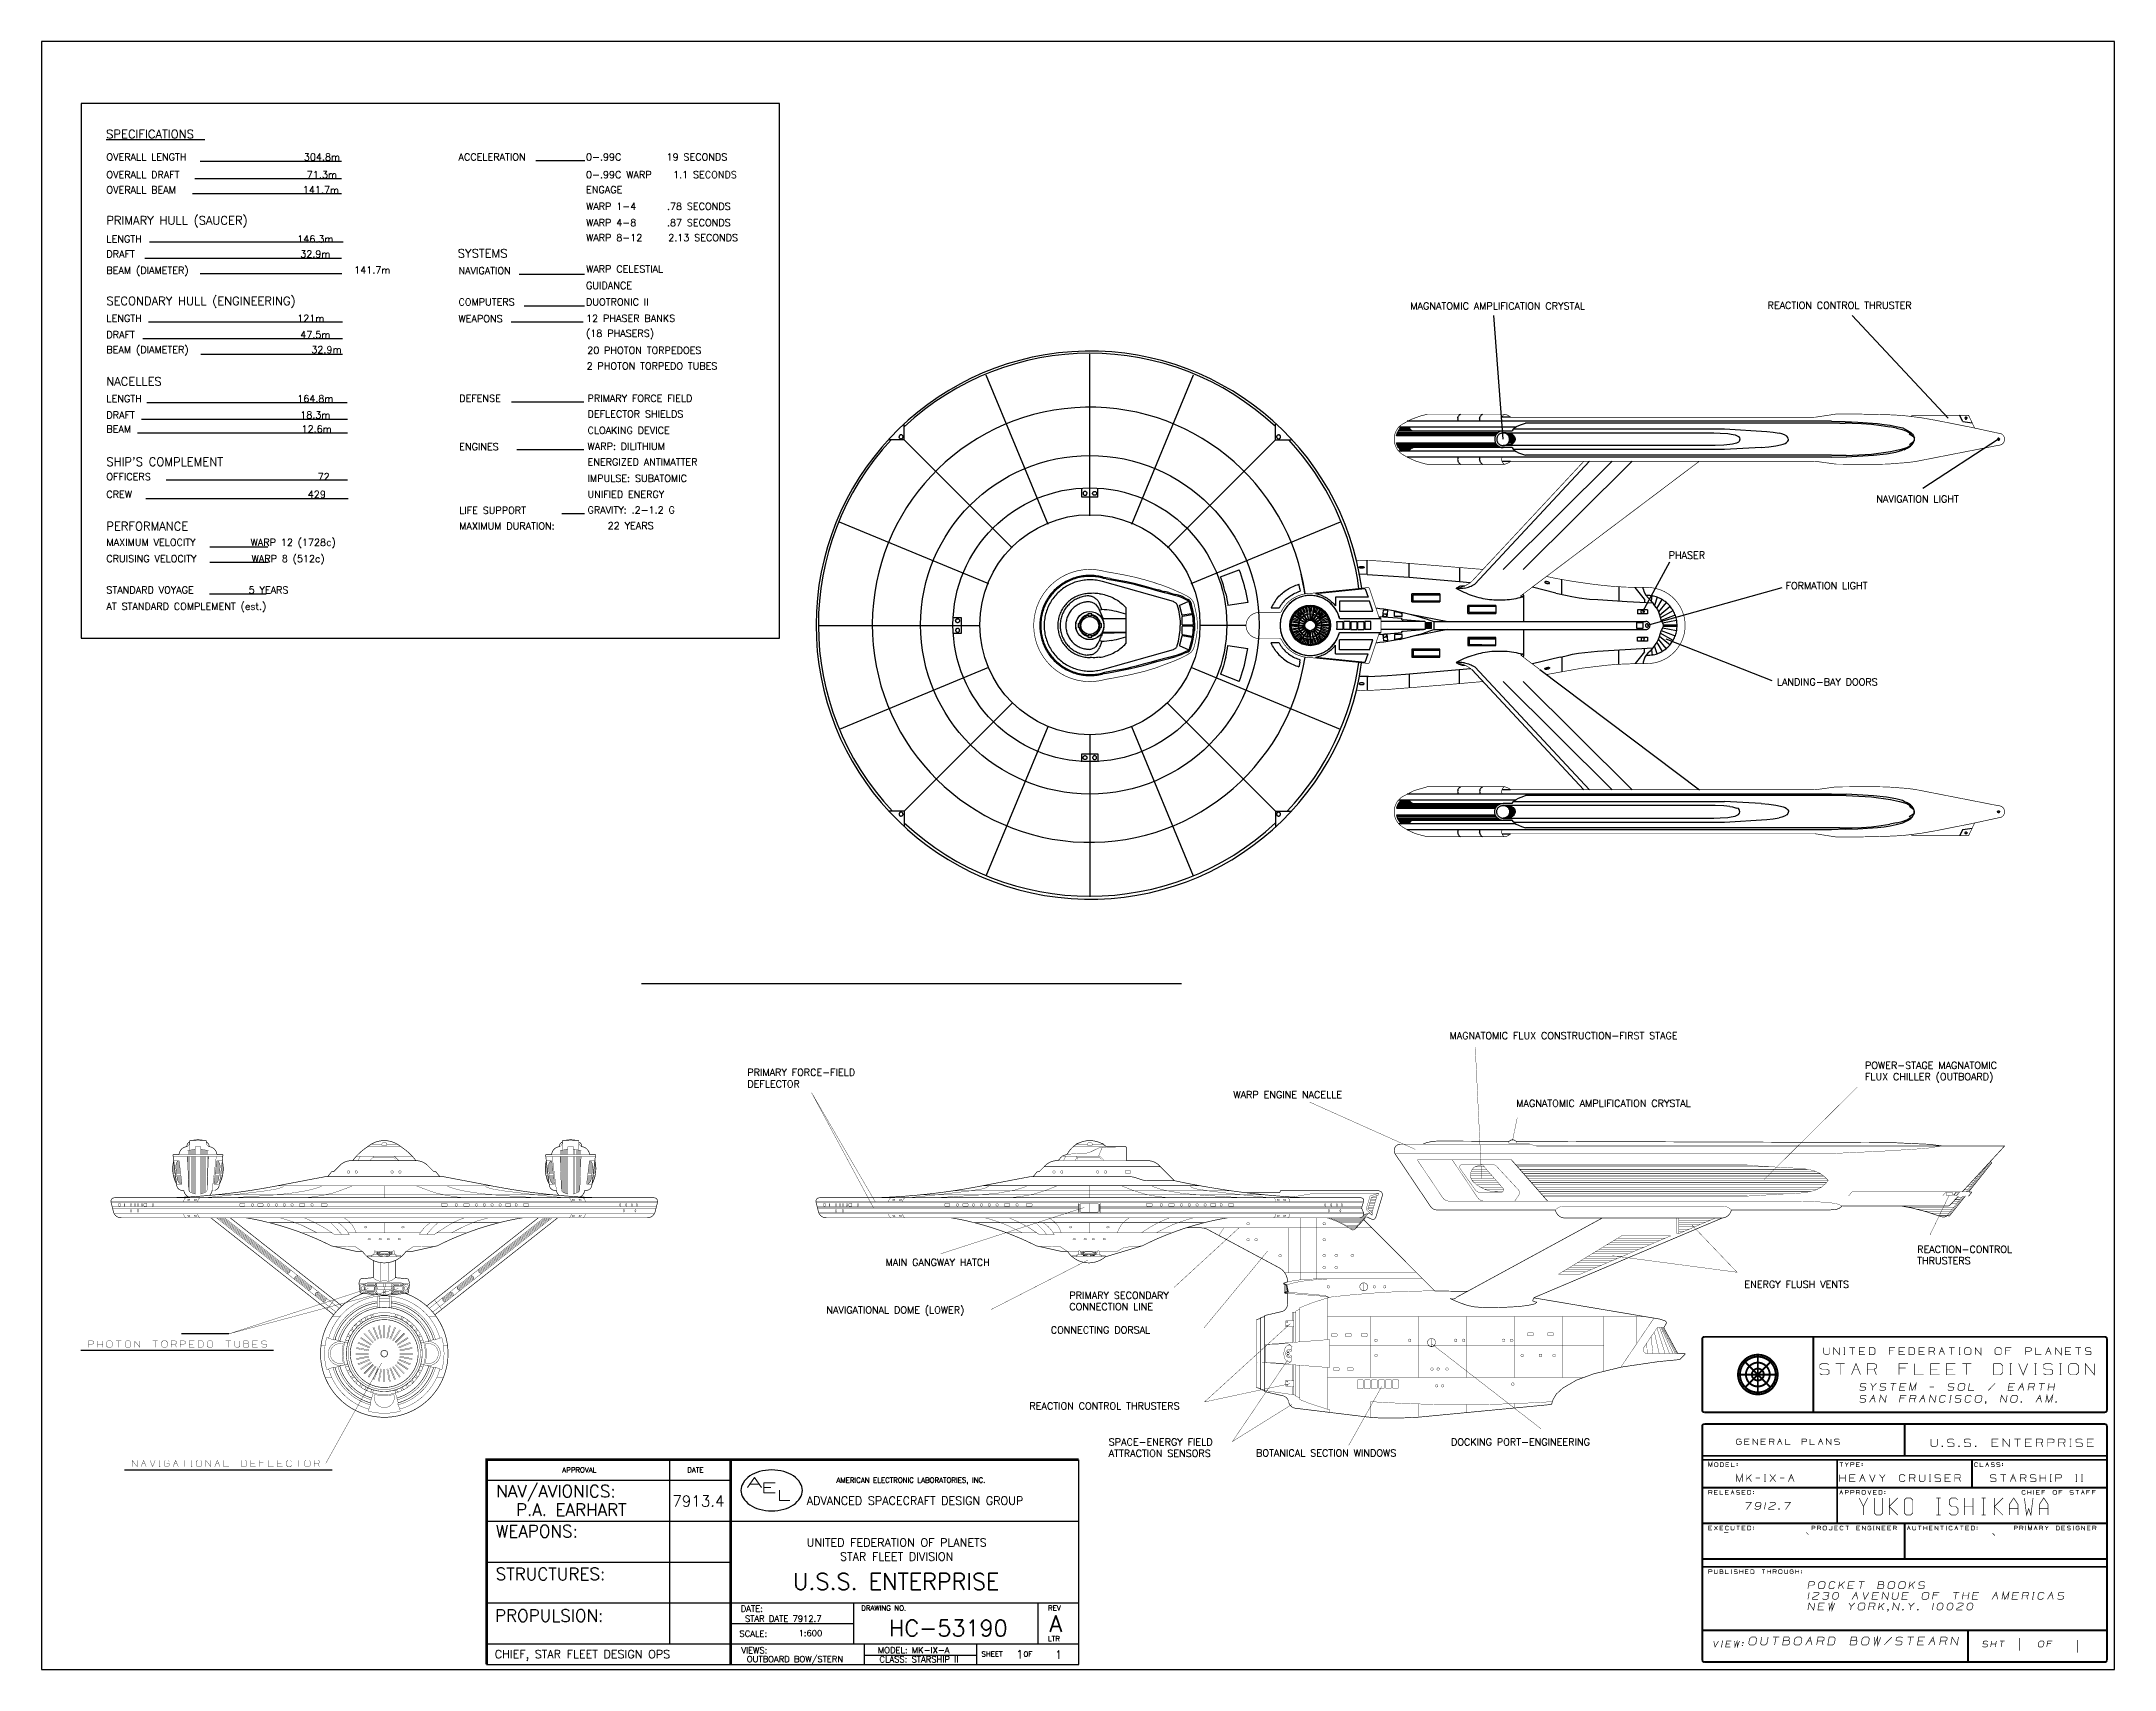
# Model space of a CAD drawing. Extents: x 0.8 to 42.3, y -0.1 to 32.5.
import ezdxf
from ezdxf.enums import TextEntityAlignment as Align

# ---------------------------------------------------------------- set-up
doc = ezdxf.new("R2010")
doc.units = 0
doc.layers.get('0').update_dxf_attribs({"linetype": 'CONTINUOUS'})
for name, color, linetype in [('AELBLOCK', 7, 'CONTINUOUS'), ('FORMAT', 7, 'CONTINUOUS'), ('FRONT', 7, 'CONTINUOUS'), ('NEWSPECS', 7, 'CONTINUOUS'), ('SHEET', 7, 'CONTINUOUS'), ('SIDE', 7, 'CONTINUOUS'), ('UPPER', 7, 'CONTINUOUS')]:
    doc.layers.add(name, color=color, linetype=linetype)
doc.styles.add('DUPLEX', font='ROMAND', dxfattribs={"height": 0.0625})
doc.styles.add('ROMANS', font='ROMAND')
doc.styles.add('SIMPLEX', font='simplex', dxfattribs={"height": 0.1})
doc.styles.add('TRIPLEX', font='ROMANC', dxfattribs={"width": 2, "height": 0.125})

msp = doc.modelspace()

# ---------------------------------------------------------------- texts
at = {"layer": 'NEWSPECS', "style": 'ROMANS'}
for s, height, p in [('SPECIFICATIONS', 0.16936, (2.126, 30.577)), ('OVERALL LENGTH                     304.8m', 0.14113, (2.131, 30.133)), ('OVERALL DRAFT                       71.3m', 0.14113, (2.131, 29.778)), ('ACCELERATION', 0.14113, (9.179, 30.132)), ('0-.99C        19 SECONDS', 0.14113, (11.733, 30.132)), ('0-.99C WARP   1.1 SECONDS', 0.14113, (11.733, 29.779)), ('OVERALL BEAM                       141.7m', 0.14113, (2.131, 29.475)), ('ENGAGE', 0.1411, (11.733, 29.478)), ('PRIMARY HULL (SAUCER)', 0.16936, (2.127, 28.849)), ('WARP 1-4     .78 SECONDS', 0.14113, (11.733, 29.147)), ('WARP 4-8     .87 SECONDS', 0.14113, (11.733, 28.82)), ('WARP 8-12    2.13 SECONDS', 0.14113, (11.733, 28.516)), ('LENGTH                             146.3m', 0.14113, (2.131, 28.493)), ('DRAFT                               32.9m', 0.14113, (2.131, 28.189)), ('SYSTEMS', 0.1694, (9.165, 28.188)), ('BEAM (DIAMETER)          ', 0.14113, (2.131, 27.862)), ('141.7m', 0.1411, (7.09, 27.87)), ('NAVIGATION', 0.1411, (9.179, 27.854)), ('WARP CELESTIAL', 0.14113, (11.733, 27.889)), ('SECONDARY HULL (ENGINEERING)', 0.16936, (2.129, 27.237)), ('GUIDANCE', 0.1411, (11.733, 27.56)), ('LENGTH                             121m', 0.14113, (2.131, 26.904)), ('WEAPONS', 0.1411, (9.179, 26.898)), ('COMPUTERS', 0.1411, (9.179, 27.227)), ('DUOTRONIC II', 0.14113, (11.733, 27.231)), ('12 PHASER BANKS', 0.14113, (11.733, 26.904)), ('DRAFT                               47.5m', 0.14113, (2.131, 26.577)), ('(18 PHASERS)', 0.14113, (11.733, 26.6)), ('BEAM (DIAMETER)                      32.9m', 0.14113, (2.131, 26.273)), ('20 PHOTON TORPEDOES', 0.14113, (11.755, 26.261)), ('NACELLES', 0.1694, (2.127, 25.625)), ('2 PHOTON TORPEDO TUBES', 0.14113, (11.743, 25.947)), ('LENGTH                             164.8m', 0.14113, (2.131, 25.294)), ('DEFENSE', 0.1411, (9.193, 25.303)), ('PRIMARY FORCE FIELD', 0.14113, (11.762, 25.303)), ('DRAFT                               18.3m', 0.14113, (2.131, 24.964)), ('DEFLECTOR SHIELDS', 0.14113, (11.762, 24.989)), ('BEAM                                12.6m', 0.14113, (2.131, 24.684)), ('CLOAKING DEVICE', 0.14113, (11.762, 24.658)), ("SHIP'S COMPLEMENT", 0.16936, (2.129, 24.015)), ('ENGINES', 0.1411, (9.193, 24.334)), ('WARP: DILITHIUM ', 0.14113, (11.762, 24.341)), ('ENERGIZED ANTIMATTER', 0.14113, (11.762, 24.027)), ('OFFICERS                               72', 0.14113, (2.131, 23.73)), ('IMPULSE: SUBATOMIC', 0.14113, (11.762, 23.696)), ('CREW                                 429', 0.14113, (2.131, 23.378)), ('UNIFIED ENERGY', 0.14113, (11.762, 23.38)), ('PERFORMANCE', 0.16936, (2.129, 22.726)), ('LIFE SUPPORT', 0.14113, (9.193, 23.06)), ('MAXIMUM DURATION:', 0.14113, (9.193, 22.745)), ('GRAVITY: .2-1.2 G', 0.14113, (11.762, 23.065)), ('22 YEARS', 0.1411, (12.166, 22.749)), ('MAXIMUM VELOCITY         WARP 12 (1728c)', 0.14113, (2.131, 22.419)), ('CRUISING VELOCITY         WARP 8 (512c)', 0.14113, (2.131, 22.092)), ('STANDARD VOYAGE         5 YEARS', 0.14113, (2.131, 21.463)), ('AT STANDARD COMPLEMENT (est.)', 0.14113, (2.131, 21.136))]:
    msp.add_text(s, height=height, dxfattribs=at).set_placement(p)
at = {"layer": 'SIDE', "style": 'ROMANS'}
for s, height, p in [('MAGNATOMIC FLUX CONSTRUCTION-FIRST STAGE', 0.14113, (29.017, 12.541)), ('POWER-STAGE MAGNATOMIC', 0.14113, (37.334, 11.943)), ('PRIMARY FORCE-FIELD', 0.14113, (14.96, 11.802)), ('DEFLECTOR', 0.1411, (14.96, 11.573)), ('FLUX CHILLER (OUTBOARD)', 0.14113, (37.334, 11.715)), ('WARP ENGINE NACELLE', 0.14113, (24.691, 11.358)), ('MAGNATOMIC AMPLIFICATION CRYSTAL', 0.14113, (30.353, 11.185)), ('REACTION-CONTROL', 0.14113, (38.38, 8.26)), ('MAIN GANGWAY HATCH', 0.14113, (17.728, 8)), ('THRUSTERS', 0.1411, (38.38, 8.031)), ('PRIMARY SECONDARY', 0.14113, (21.408, 7.34)), ('ENERGY FLUSH VENTS', 0.14113, (34.921, 7.56)), ('NAVIGATIONAL DOME (LOWER)', 0.14113, (16.542, 7.048)), ('CONNECTION LINE', 0.14113, (21.408, 7.111)), ('CONNECTING DORSAL', 0.14113, (21.036, 6.645)), ('REACTION CONTROL THRUSTERS', 0.14113, (20.608, 5.125)), ('ATTRACTION SENSORS', 0.14113, (22.195, 4.175)), ('SPACE-ENERGY FIELD', 0.14113, (22.195, 4.403)), ('BOTANICAL SECTION WINDOWS', 0.14113, (25.146, 4.181)), ('DOCKING PORT-ENGINEERING', 0.14113, (29.046, 4.401))]:
    msp.add_text(s, height=height, dxfattribs=at).set_placement(p)
at = {"layer": 'UPPER', "style": 'ROMANS'}
for s, height, p in [('MAGNATOMIC AMPLIFICATION CRYSTAL', 0.14113, (28.233, 27.152)), ('REACTION CONTROL THRUSTER', 0.14113, (35.384, 27.163)), ('NAVIGATION LIGHT', 0.14113, (37.561, 23.284)), ('PHASER', 0.1411, (33.404, 22.16)), ('FORMATION LIGHT', 0.14113, (35.745, 21.55)), ('LANDING-BAY DOORS', 0.14113, (35.57, 19.622))]:
    msp.add_text(s, height=height, dxfattribs=at).set_placement(p)

# ---------------------------------------------------------------- blocks, each defined once
blk = doc.blocks.new('TREKBLK')
at = {"layer": 'FORMAT'}
for points, const_width in [([(30.6575, 3.02299), (30.65536, 3.02149), (30.6535, 3.01964), (30.652, 3.0175), (30.6509, 3.01513), (30.65022, 3.0126), (30.64998, 3.01)], 0.015), ([(30.65, 2.44625), (30.65, 3.01)], 0.015), ([(30.65, 2.44625), (30.65, 3.01)], 0.015), ([(30.6575, 3.02299), (30.65986, 3.02409), (30.66238, 3.02477), (30.66498, 3.025)], 0.015), ([(33.82248, 3.025), (30.665, 3.025)], 0.015), ([(33.82248, 3.025), (30.665, 3.025)], 0.015), ([(31.525, 2.43125), (31.525, 3.025)], 0.015), ([(31.65204, 2.93999), (31.65204, 2.89519), (31.64084, 2.88399), (31.61844, 2.88399), (31.60724, 2.89519), (31.60724, 2.93999)], 0.005), ([(31.68564, 2.88399), (31.68564, 2.93999), (31.73044, 2.88399), (31.73044, 2.93999)], 0.005), ([(31.76404, 2.93999), (31.77524, 2.93999)], 0.005), ([(31.76964, 2.88399), (31.76964, 2.93999)], 0.005), ([(31.80884, 2.93999), (31.85364, 2.93999)], 0.005), ([(31.83124, 2.93999), (31.83124, 2.88399)], 0.005), ([(31.93204, 2.93999), (31.88724, 2.93999), (31.88724, 2.88399), (31.93204, 2.88399)], 0.005), ([(31.96564, 2.88399), (31.96564, 2.93999), (31.99924, 2.93999), (32.01044, 2.92879), (32.01044, 2.89519), (31.99924, 2.88399), (31.96564, 2.88399)], 0.005), ([(32.12244, 2.88399), (32.12244, 2.93999), (32.16724, 2.93999)], 0.005), ([(32.24564, 2.93999), (32.20084, 2.93999), (32.20084, 2.88399), (32.24564, 2.88399)], 0.005), ([(32.27924, 2.88399), (32.27924, 2.93999), (32.31284, 2.93999), (32.32404, 2.92879), (32.32404, 2.89519), (32.31284, 2.88399), (32.27924, 2.88399)], 0.005), ([(32.40244, 2.88399), (32.35764, 2.88399), (32.35764, 2.93999), (32.40244, 2.93999)], 0.005), ([(32.43604, 2.91199), (32.46964, 2.91199), (32.48084, 2.91759), (32.48084, 2.93439), (32.46964, 2.93999), (32.43604, 2.93999), (32.43604, 2.88399)], 0.005), ([(32.51444, 2.88399), (32.53684, 2.93999), (32.55924, 2.88399)], 0.005), ([(32.59284, 2.93999), (32.63764, 2.93999)], 0.005), ([(32.61524, 2.88399), (32.61524, 2.93999)], 0.005), ([(32.67124, 2.93999), (32.68244, 2.93999)], 0.005), ([(32.67684, 2.88399), (32.67684, 2.93999)], 0.005), ([(32.72724, 2.88399), (32.71604, 2.89519), (32.71604, 2.92879), (32.72724, 2.93999), (32.75524, 2.93999), (32.76644, 2.92879), (32.76644, 2.89519), (32.75524, 2.88399), (32.72724, 2.88399)], 0.005), ([(32.80004, 2.88399), (32.80004, 2.93999), (32.84484, 2.88399), (32.84484, 2.93999)], 0.005), ([(32.96804, 2.88399), (32.95684, 2.89519), (32.95684, 2.92879), (32.96804, 2.93999), (32.99604, 2.93999), (33.00724, 2.92879), (33.00724, 2.89519), (32.99604, 2.88399), (32.96804, 2.88399)], 0.005), ([(33.04084, 2.88399), (33.04084, 2.93999), (33.08564, 2.93999)], 0.005), ([(33.19764, 2.91199), (33.23124, 2.91199), (33.24244, 2.91759), (33.24244, 2.93439), (33.23124, 2.93999), (33.19764, 2.93999), (33.19764, 2.88399)], 0.005), ([(33.27604, 2.93999), (33.27604, 2.88399), (33.32084, 2.88399)], 0.005), ([(33.35444, 2.88399), (33.37684, 2.93999), (33.39924, 2.88399)], 0.005), ([(33.43284, 2.88399), (33.43284, 2.93999), (33.47764, 2.88399), (33.47764, 2.93999)], 0.005), ([(33.55604, 2.93999), (33.51124, 2.93999), (33.51124, 2.88399), (33.55604, 2.88399)], 0.005), ([(33.58964, 2.93999), (33.63444, 2.93999)], 0.005), ([(33.61204, 2.88399), (33.61204, 2.93999)], 0.005), ([(33.70164, 2.91199), (33.67924, 2.91199), (33.66804, 2.91759), (33.66804, 2.93439), (33.67924, 2.93999), (33.70164, 2.93999), (33.71284, 2.93439)], 0.005), ([(33.82248, 3.025), (33.82508, 3.02477), (33.82762, 3.02409), (33.82998, 3.02299), (33.83212, 3.02149), (33.83398, 3.01964), (33.83546, 3.0175), (33.83656, 3.01513), (33.83726, 3.0126), (33.83748, 3.01)], 0.015), ([(33.8375, 3.01), (33.8375, 2.44625)], 0.015), ([(33.8375, 3.01), (33.8375, 2.44625)], 0.015), ([(31.24374, 2.72812), (31.24332, 2.73953), (31.24208, 2.75087), (31.24002, 2.7621), (31.23712, 2.77314), (31.23344, 2.78394), (31.22896, 2.79444), (31.22374, 2.80459), (31.2178, 2.81434), (31.21116, 2.82362), (31.20386, 2.83239), (31.19594, 2.84061), (31.18744, 2.84822), (31.17842, 2.8552), (31.16888, 2.8615), (31.15894, 2.86708), (31.1486, 2.87193), (31.13794, 2.876), (31.12702, 2.87929), (31.11586, 2.88177), (31.10458, 2.88343), (31.0932, 2.88427), (31.0818, 2.88427), (31.0704, 2.88343), (31.05912, 2.88177), (31.04798, 2.87929), (31.03704, 2.876), (31.02638, 2.87192), (31.01604, 2.86708), (31.0061, 2.86149), (30.99658, 2.8552), (30.98754, 2.84822), (30.97904, 2.84061), (30.97112, 2.83239), (30.96382, 2.82362), (30.95718, 2.81433), (30.95124, 2.80459), (30.94602, 2.79444), (30.94154, 2.78394), (30.93788, 2.77314), (30.93498, 2.7621), (30.93292, 2.75087), (30.93166, 2.73953), (30.93124, 2.72812), (30.93166, 2.71672), (30.93292, 2.70537), (30.93498, 2.69415), (30.93788, 2.68311), (30.94154, 2.67231), (30.94602, 2.6618), (30.95124, 2.65165), (30.95718, 2.64191), (30.96382, 2.63263), (30.97112, 2.62386), (30.97904, 2.61564), (30.98754, 2.60802), (30.99658, 2.60105), (31.0061, 2.59475), (31.01604, 2.58917), (31.02638, 2.58432), (31.03704, 2.58025), (31.04798, 2.57696), (31.05912, 2.57448), (31.0704, 2.57281), (31.08178, 2.57198), (31.0932, 2.57198), (31.10458, 2.57281), (31.11586, 2.57448), (31.127, 2.57696), (31.13794, 2.58025), (31.1486, 2.58432), (31.15892, 2.58917), (31.16888, 2.59475), (31.1784, 2.60105), (31.18742, 2.60803), (31.19594, 2.61564), (31.20386, 2.62386), (31.21116, 2.63263), (31.2178, 2.64191), (31.22374, 2.65165), (31.22896, 2.6618), (31.23342, 2.67231), (31.23712, 2.68311), (31.24, 2.69415), (31.24208, 2.70537), (31.24332, 2.71672), (31.24374, 2.72812)], 0.015), ([(31.22812, 2.72812), (31.2277, 2.73889), (31.22646, 2.74959), (31.22442, 2.76016), (31.22156, 2.77055), (31.21792, 2.78069), (31.21352, 2.79052), (31.20836, 2.79998), (31.20252, 2.80903), (31.19598, 2.81759), (31.18882, 2.82564), (31.18106, 2.83311), (31.17274, 2.83996), (31.16394, 2.84616), (31.15466, 2.85166), (31.145, 2.85644), (31.13504, 2.86047), (31.12476, 2.86372), (31.11426, 2.86617), (31.10362, 2.86782), (31.09288, 2.86864), (31.08212, 2.86864), (31.07138, 2.86782), (31.06072, 2.86617), (31.05022, 2.86372), (31.03996, 2.86047), (31.02998, 2.85644), (31.02032, 2.85166), (31.01106, 2.84616), (31.00224, 2.83996), (30.99394, 2.83311), (30.98616, 2.82563), (30.979, 2.81759), (30.97248, 2.80902), (30.96662, 2.79998), (30.96148, 2.79052), (30.95706, 2.78069), (30.95342, 2.77055), (30.95056, 2.76016), (30.94852, 2.74959), (30.94728, 2.73889), (30.94688, 2.72812), (30.94728, 2.71736), (30.94852, 2.70666), (30.95056, 2.69608), (30.95342, 2.68569), (30.95706, 2.67556), (30.96148, 2.66573), (30.96662, 2.65626), (30.97248, 2.64722), (30.979, 2.63865), (30.98616, 2.63061), (30.99394, 2.62314), (31.00224, 2.61629), (31.01106, 2.61009), (31.02032, 2.60459), (31.02998, 2.59981), (31.03996, 2.59578), (31.05022, 2.59253), (31.06072, 2.59007), (31.07138, 2.58843), (31.0821, 2.58761), (31.09286, 2.58761), (31.10362, 2.58843), (31.11426, 2.59007), (31.12474, 2.59253), (31.13502, 2.59578), (31.145, 2.59981), (31.15466, 2.60459), (31.16394, 2.61009), (31.17274, 2.61629), (31.18106, 2.62314), (31.18882, 2.63061), (31.19598, 2.63865), (31.2025, 2.64722), (31.20836, 2.65626), (31.2135, 2.66573), (31.21792, 2.67556), (31.22156, 2.68569), (31.22442, 2.69608), (31.22646, 2.70666), (31.2277, 2.71736), (31.2281, 2.72812)], 0.015), ([(31.18692, 2.62869), (30.98806, 2.82756)], 0.015), ([(31.18692, 2.82756), (30.98806, 2.62869)], 0.015), ([(31.18124, 2.72812), (31.18084, 2.7369), (31.1796, 2.7456), (31.17756, 2.75415), (31.17472, 2.76247), (31.17112, 2.77049), (31.16678, 2.77813), (31.16176, 2.78534), (31.15608, 2.79204), (31.14978, 2.79818), (31.14294, 2.80371), (31.13562, 2.80857), (31.12788, 2.81272), (31.11978, 2.81613), (31.1114, 2.81877), (31.1028, 2.82061), (31.09408, 2.82164), (31.08528, 2.82185), (31.07652, 2.82123), (31.06786, 2.81979), (31.05936, 2.81755), (31.0511, 2.81452), (31.04318, 2.81074), (31.03564, 2.80622), (31.02856, 2.80102), (31.02198, 2.79519), (31.016, 2.78876), (31.01062, 2.78179), (31.00594, 2.77436), (31.00198, 2.76652), (30.99876, 2.75834), (30.99632, 2.7499), (30.99466, 2.74127), (30.99384, 2.73252), (30.99384, 2.72373), (30.99466, 2.71498), (30.99632, 2.70634), (30.99876, 2.6979), (31.00198, 2.68972), (31.00594, 2.68188), (31.01062, 2.67445), (31.016, 2.66749), (31.02198, 2.66106), (31.02856, 2.65522), (31.03564, 2.65002), (31.04318, 2.64551), (31.0511, 2.64172), (31.05936, 2.6387), (31.06786, 2.63645), (31.07652, 2.63502), (31.08528, 2.6344), (31.09408, 2.63461), (31.1028, 2.63564), (31.1114, 2.63748), (31.11978, 2.64011), (31.12788, 2.64352), (31.13562, 2.64768), (31.14294, 2.65254), (31.14978, 2.65806), (31.15608, 2.6642), (31.16174, 2.67091), (31.16678, 2.67811), (31.17112, 2.68576), (31.17472, 2.69378), (31.17756, 2.70209), (31.17958, 2.71064), (31.18082, 2.71934), (31.18124, 2.72812)], 0.015), ([(31.13438, 2.72812), (31.13394, 2.73437), (31.1327, 2.74051), (31.13066, 2.74642), (31.12782, 2.75201), (31.12428, 2.75717), (31.12008, 2.76182), (31.1153, 2.76586), (31.11002, 2.76923), (31.10434, 2.77186), (31.09836, 2.77372), (31.09218, 2.77476), (31.08592, 2.77497), (31.0797, 2.77434), (31.0736, 2.77289), (31.06776, 2.77064), (31.06228, 2.76763), (31.05722, 2.76392), (31.05272, 2.75957), (31.04884, 2.75465), (31.04566, 2.74926), (31.0432, 2.7435), (31.04156, 2.73746), (31.04072, 2.73125), (31.04072, 2.72499), (31.04156, 2.71879), (31.0432, 2.71275), (31.04566, 2.70698), (31.04884, 2.70159), (31.05272, 2.69668), (31.05722, 2.69233), (31.06228, 2.68861), (31.06776, 2.6856), (31.0736, 2.68335), (31.0797, 2.6819), (31.08592, 2.68127), (31.09218, 2.68148), (31.09836, 2.68252), (31.10434, 2.68438), (31.11002, 2.68702), (31.1153, 2.69038), (31.12008, 2.69443), (31.12428, 2.69907), (31.12782, 2.70423), (31.13066, 2.70982), (31.1327, 2.71574), (31.13394, 2.72187), (31.13436, 2.72812)], 0.015), ([(31.0875, 2.86875), (31.0875, 2.5875)], 0.015), ([(31.6472, 2.80608), (31.62938, 2.81499), (31.59378, 2.81499), (31.576, 2.80608), (31.576, 2.77938), (31.59378, 2.77048), (31.62938, 2.77048), (31.6472, 2.76159), (31.6472, 2.73489), (31.62938, 2.72599), (31.59378, 2.72599), (31.576, 2.73489)], 0.005), ([(31.70058, 2.81499), (31.77178, 2.81499)], 0.005), ([(31.73618, 2.72599), (31.73618, 2.81499)], 0.005), ([(31.76404, 2.88399), (31.77524, 2.88399)], 0.005), ([(31.82518, 2.72599), (31.86078, 2.81499), (31.89638, 2.72599)], 0.005), ([(31.92084, 2.91199), (31.88724, 2.91199)], 0.005), ([(31.94978, 2.77048), (32.00318, 2.77048), (32.02098, 2.77938), (32.02098, 2.80608), (32.00318, 2.81499), (31.94978, 2.81499), (31.94978, 2.72599)], 0.005), ([(32.15604, 2.91759), (32.12244, 2.91759)], 0.005), ([(32.19898, 2.72599), (32.19898, 2.81499), (32.2702, 2.81499)], 0.005), ([(32.25238, 2.77938), (32.19898, 2.77938)], 0.005), ([(32.23444, 2.91199), (32.20084, 2.91199)], 0.005), ([(32.32358, 2.81499), (32.32358, 2.72599), (32.39478, 2.72599)], 0.005), ([(32.39124, 2.91199), (32.35764, 2.91199)], 0.005), ([(32.51938, 2.72599), (32.44818, 2.72599), (32.44818, 2.81499), (32.51938, 2.81499)], 0.005), ([(32.46964, 2.91199), (32.48084, 2.88399)], 0.005), ([(32.54804, 2.91199), (32.52564, 2.91199)], 0.005), ([(32.64398, 2.72599), (32.57278, 2.72599), (32.57278, 2.81499), (32.64398, 2.81499)], 0.005), ([(32.67124, 2.88399), (32.68244, 2.88399)], 0.005), ([(32.6974, 2.81499), (32.7686, 2.81499)], 0.005), ([(32.733, 2.72599), (32.733, 2.81499)], 0.005), ([(32.94658, 2.72599), (32.94658, 2.81499), (32.99998, 2.81499), (33.01778, 2.79718), (33.01778, 2.74378), (32.99998, 2.72599), (32.94658, 2.72599)], 0.005), ([(33.07444, 2.91759), (33.04084, 2.91759)], 0.005), ([(33.07118, 2.81499), (33.08898, 2.81499)], 0.005), ([(33.08008, 2.72599), (33.08008, 2.81499)], 0.005), ([(33.14238, 2.81499), (33.17798, 2.72599), (33.21358, 2.81499)], 0.005), ([(33.26698, 2.81499), (33.28478, 2.81499)], 0.005), ([(33.27588, 2.72599), (33.27588, 2.81499)], 0.005), ([(33.39158, 2.77048), (33.35598, 2.77048), (33.33818, 2.77938), (33.33818, 2.80608), (33.35598, 2.81499), (33.39158, 2.81499), (33.40938, 2.80608)], 0.005), ([(33.38804, 2.91199), (33.36564, 2.91199)], 0.005), ([(33.46278, 2.81499), (33.48058, 2.81499)], 0.005), ([(33.47168, 2.72599), (33.47168, 2.81499)], 0.005), ([(33.54484, 2.91199), (33.51124, 2.91199)], 0.005), ([(33.55178, 2.72599), (33.53398, 2.74378), (33.53398, 2.79718), (33.55178, 2.81499), (33.59628, 2.81499), (33.61408, 2.79718), (33.61408, 2.74378), (33.59628, 2.72599), (33.55178, 2.72599)], 0.005), ([(33.66748, 2.72599), (33.66748, 2.81499), (33.73868, 2.72599), (33.73868, 2.81499)], 0.005), ([(33.70164, 2.91199), (33.71284, 2.90639), (33.71284, 2.88959), (33.70164, 2.88399), (33.67924, 2.88399), (33.66804, 2.88959)], 0.005), ([(31.22812, 2.72812), (30.94688, 2.72812)], 0.015), ([(31.8786, 2.77048), (31.843, 2.77048)], 0.005), ([(31.94218, 2.65314), (31.93196, 2.65874), (31.90956, 2.65874), (31.89738, 2.65314), (31.89442, 2.63634), (31.90462, 2.63074), (31.92702, 2.63074), (31.93724, 2.62514), (31.93428, 2.60834), (31.9221, 2.60274), (31.8997, 2.60274), (31.88948, 2.60834)], 0.005), ([(31.97676, 2.65874), (31.99422, 2.63074), (32.02156, 2.65874)], 0.005), ([(31.99422, 2.63074), (31.9893, 2.60274)], 0.005), ([(32.00318, 2.77048), (32.02098, 2.72599)], 0.005), ([(32.08382, 2.63074), (32.09402, 2.62514), (32.09106, 2.60834), (32.0789, 2.60274), (32.0565, 2.60274), (32.04626, 2.60834)], 0.005), ([(32.08382, 2.63074), (32.06142, 2.63074), (32.05122, 2.63634), (32.05418, 2.65314), (32.06636, 2.65874), (32.08876, 2.65874), (32.09898, 2.65314)], 0.005), ([(32.13356, 2.65874), (32.17836, 2.65874)], 0.005), ([(32.1461, 2.60274), (32.15596, 2.65874)], 0.005), ([(32.25676, 2.65874), (32.21196, 2.65874), (32.2021, 2.60274), (32.2469, 2.60274)], 0.005), ([(32.24062, 2.63074), (32.20702, 2.63074)], 0.005), ([(32.2805, 2.60274), (32.29036, 2.65874), (32.3029, 2.60274), (32.33516, 2.65874), (32.3253, 2.60274)], 0.005), ([(32.44222, 2.63074), (32.47582, 2.63074)], 0.005), ([(32.5016, 2.77048), (32.44818, 2.77048)], 0.005), ([(32.62618, 2.77048), (32.57278, 2.77048)], 0.005), ([(32.62142, 2.63074), (32.63164, 2.62514), (32.62866, 2.60834), (32.6165, 2.60274), (32.5941, 2.60274), (32.58386, 2.60834)], 0.005), ([(32.62142, 2.63074), (32.59902, 2.63074), (32.58882, 2.63634), (32.59178, 2.65314), (32.60396, 2.65874), (32.62636, 2.65874), (32.63658, 2.65314)], 0.005), ([(32.6725, 2.60274), (32.66326, 2.61394), (32.66918, 2.64754), (32.68236, 2.65874), (32.71036, 2.65874), (32.71958, 2.64754), (32.71366, 2.61394), (32.7005, 2.60274), (32.6725, 2.60274)], 0.005), ([(32.75516, 2.65874), (32.7453, 2.60274), (32.79008, 2.60274)], 0.005), ([(32.90208, 2.60274), (32.95676, 2.65874)], 0.005), ([(33.11356, 2.65874), (33.06876, 2.65874), (33.05888, 2.60274), (33.10368, 2.60274)], 0.005), ([(33.09742, 2.63074), (33.06382, 2.63074)], 0.005), ([(33.07118, 2.72599), (33.08898, 2.72599)], 0.005), ([(33.13728, 2.60274), (33.16956, 2.65874), (33.18208, 2.60274)], 0.005), ([(33.17582, 2.63074), (33.15342, 2.63074)], 0.005), ([(33.22062, 2.63074), (33.25422, 2.63074), (33.2664, 2.63634), (33.26936, 2.65314), (33.25916, 2.65874), (33.22556, 2.65874), (33.21568, 2.60274)], 0.005), ([(33.26048, 2.60274), (33.25422, 2.63074)], 0.005), ([(33.26698, 2.72599), (33.28478, 2.72599)], 0.005), ([(33.30396, 2.65874), (33.34876, 2.65874)], 0.005), ([(33.31648, 2.60274), (33.32636, 2.65874)], 0.005), ([(33.39158, 2.77048), (33.40938, 2.76159), (33.40938, 2.73489), (33.39158, 2.72599), (33.35598, 2.72599), (33.33818, 2.73489)], 0.005), ([(33.38236, 2.65874), (33.37248, 2.60274)], 0.005), ([(33.37742, 2.63074), (33.42222, 2.63074)], 0.005), ([(33.42716, 2.65874), (33.41728, 2.60274)], 0.005), ([(33.46278, 2.72599), (33.48058, 2.72599)], 0.005), ([(30.64998, 2.44625), (30.65022, 2.44364), (30.6509, 2.44112), (30.652, 2.43875), (30.6535, 2.43661), (30.65536, 2.43476), (30.6575, 2.43326), (30.65986, 2.43215), (30.66238, 2.43148), (30.66498, 2.43125)], 0.015), ([(31.94218, 2.55939), (31.93196, 2.56499), (31.90956, 2.56499), (31.89738, 2.55939), (31.89442, 2.54259), (31.90462, 2.53699), (31.92702, 2.53699), (31.93724, 2.53139), (31.93428, 2.51459), (31.9221, 2.50899), (31.8997, 2.50899), (31.88948, 2.51459)], 0.005), ([(31.9669, 2.50899), (31.99916, 2.56499), (32.0117, 2.50899)], 0.005), ([(32.00542, 2.53699), (31.98302, 2.53699)], 0.005), ([(32.0453, 2.50899), (32.05516, 2.56499), (32.0901, 2.50899), (32.09996, 2.56499)], 0.005), ([(32.2021, 2.50899), (32.21196, 2.56499), (32.25676, 2.56499)], 0.005), ([(32.24162, 2.54259), (32.20802, 2.54259)], 0.005), ([(32.28542, 2.53699), (32.31902, 2.53699), (32.33122, 2.54259), (32.33418, 2.55939), (32.32396, 2.56499), (32.29036, 2.56499), (32.2805, 2.50899)], 0.005), ([(32.3253, 2.50899), (32.31902, 2.53699)], 0.005), ([(32.3589, 2.50899), (32.39116, 2.56499), (32.4037, 2.50899)], 0.005), ([(32.39742, 2.53699), (32.37502, 2.53699)], 0.005), ([(32.4373, 2.50899), (32.44716, 2.56499), (32.4821, 2.50899), (32.49196, 2.56499)], 0.005), ([(32.55916, 2.56499), (32.53676, 2.56499), (32.52358, 2.55379), (32.51766, 2.52019), (32.5269, 2.50899), (32.5493, 2.50899), (32.56246, 2.52019)], 0.005), ([(32.56838, 2.55379), (32.55916, 2.56499)], 0.005), ([(32.5941, 2.50899), (32.6053, 2.50899)], 0.005), ([(32.5997, 2.50899), (32.60956, 2.56499)], 0.005), ([(32.60396, 2.56499), (32.61516, 2.56499)], 0.005), ([(32.67742, 2.53699), (32.68764, 2.53139), (32.68466, 2.51459), (32.6725, 2.50899), (32.6501, 2.50899), (32.63986, 2.51459)], 0.005), ([(32.67742, 2.53699), (32.65502, 2.53699), (32.64482, 2.54259), (32.64778, 2.55939), (32.65996, 2.56499), (32.68236, 2.56499), (32.69258, 2.55939)], 0.005), ([(32.76406, 2.52019), (32.7509, 2.50899), (32.7285, 2.50899), (32.71926, 2.52019), (32.72518, 2.55379), (32.73836, 2.56499), (32.76076, 2.56499), (32.76998, 2.55379)], 0.005), ([(32.80688, 2.50899), (32.79766, 2.52019), (32.80358, 2.55379), (32.81676, 2.56499), (32.84476, 2.56499), (32.85398, 2.55379), (32.84806, 2.52019), (32.83488, 2.50899), (32.80688, 2.50899)], 0.005), ([(32.8777, 2.49778), (32.8843, 2.50338), (32.88626, 2.51459), (32.88066, 2.51459), (32.87968, 2.50899), (32.88528, 2.50899)], 0.005), ([(32.99728, 2.50899), (33.00716, 2.56499), (33.04208, 2.50899), (33.05196, 2.56499)], 0.005), ([(33.08688, 2.50899), (33.07766, 2.52019), (33.08358, 2.55379), (33.09676, 2.56499), (33.12476, 2.56499), (33.13398, 2.55379), (33.12806, 2.52019), (33.11488, 2.50899), (33.08688, 2.50899)], 0.005), ([(33.15968, 2.50899), (33.16066, 2.51459), (33.16626, 2.51459), (33.16528, 2.50899), (33.15968, 2.50899)], 0.005), ([(33.27728, 2.50899), (33.30956, 2.56499), (33.32208, 2.50899)], 0.005), ([(33.31582, 2.53699), (33.29342, 2.53699)], 0.005), ([(33.35568, 2.50899), (33.36556, 2.56499), (33.37808, 2.50899), (33.41036, 2.56499), (33.40048, 2.50899)], 0.005), ([(33.43408, 2.50899), (33.43506, 2.51459), (33.44066, 2.51459), (33.43968, 2.50899), (33.43408, 2.50899)], 0.005), ([(33.83546, 2.43875), (33.83656, 2.44112), (33.83726, 2.44364), (33.83748, 2.44625)], 0.015), ([(30.64998, 2.3225), (30.65022, 2.3251), (30.6509, 2.32763), (30.652, 2.33), (30.6535, 2.33214), (30.65536, 2.33399), (30.6575, 2.33549), (30.65986, 2.33659), (30.66238, 2.33727), (30.66498, 2.3375)], 0.015), ([(30.65, 2.3225), (30.65, 0.4775)], 0.015), ([(30.65, 2.3225), (30.65, 0.4775)], 0.015), ([(31.525, 2.43125), (30.665, 2.43125)], 0.015), ([(33.82248, 2.3375), (30.665, 2.3375)], 0.015), ([(33.82248, 2.3375), (30.665, 2.3375)], 0.015), ([(31.525, 2.43125), (33.82248, 2.43125)], 0.015), ([(32.24374, 2.0875), (32.24374, 2.3375)], 0.015), ([(32.24374, 2.0875), (32.24374, 2.3375)], 0.015), ([(33.83546, 2.43875), (33.83398, 2.43661), (33.83212, 2.43476), (33.82998, 2.43326), (33.82762, 2.43215), (33.82508, 2.43148), (33.82248, 2.43125)], 0.015), ([(33.82248, 2.3375), (33.82508, 2.33727), (33.82762, 2.33659), (33.82998, 2.33549), (33.83212, 2.33399), (33.83398, 2.33214), (33.83546, 2.33), (33.83656, 2.32763), (33.83726, 2.3251), (33.83748, 2.3225)], 0.015), ([(33.8375, 0.4775), (33.8375, 2.3225)], 0.015), ([(33.8375, 0.4775), (33.8375, 2.3225)], 0.015), ([(30.94734, 2.17524), (30.92894, 2.17524), (30.91976, 2.18443), (30.91976, 2.21204), (30.92894, 2.22124), (30.94734, 2.22124), (30.95654, 2.21204)], 0.005), ([(30.93814, 2.19824), (30.95654, 2.19824), (30.95654, 2.18443), (30.94734, 2.17524)], 0.005), ([(31.02096, 2.17524), (30.98416, 2.17524), (30.98416, 2.22124), (31.02096, 2.22124)], 0.005), ([(31.01176, 2.19824), (30.98416, 2.19824)], 0.005), ([(31.04856, 2.17524), (31.04856, 2.22124), (31.08534, 2.17524), (31.08534, 2.22124)], 0.005), ([(31.14976, 2.22124), (31.11296, 2.22124), (31.11296, 2.17524), (31.14976, 2.17524)], 0.005), ([(31.14056, 2.19824), (31.11296, 2.19824)], 0.005), ([(31.17736, 2.19824), (31.20494, 2.19824), (31.21414, 2.20284), (31.21414, 2.21664), (31.20494, 2.22124), (31.17736, 2.22124), (31.17736, 2.17524)], 0.005), ([(31.20494, 2.19824), (31.21414, 2.17524)], 0.005), ([(31.24174, 2.17524), (31.26016, 2.22124), (31.27856, 2.17524)], 0.005), ([(31.26936, 2.19824), (31.25096, 2.19824)], 0.005), ([(31.30616, 2.22124), (31.30616, 2.17524), (31.34294, 2.17524)], 0.005), ([(31.43496, 2.17524), (31.43496, 2.22124), (31.46254, 2.22124), (31.47174, 2.21664), (31.47174, 2.20284), (31.46254, 2.19824), (31.43496, 2.19824)], 0.005), ([(31.49934, 2.22124), (31.49934, 2.17524), (31.53616, 2.17524)], 0.005), ([(31.56376, 2.17524), (31.58216, 2.22124), (31.60054, 2.17524)], 0.005), ([(31.59134, 2.19824), (31.57296, 2.19824)], 0.005), ([(31.62814, 2.17524), (31.62814, 2.22124), (31.66496, 2.17524), (31.66496, 2.22124)], 0.005), ([(31.72014, 2.19824), (31.70176, 2.19824), (31.69256, 2.20284), (31.69256, 2.21664), (31.70176, 2.22124), (31.72014, 2.22124), (31.72934, 2.21664)], 0.005), ([(31.72014, 2.19824), (31.72934, 2.19363), (31.72934, 2.17984), (31.72014, 2.17524), (31.70176, 2.17524), (31.69256, 2.17984)], 0.005), ([(32.451, 2.22124), (32.451, 2.17124), (32.4635, 2.15874), (32.48848, 2.15874), (32.50098, 2.17124), (32.50098, 2.22124)], 0.005), ([(32.53848, 2.15874), (32.53848, 2.16499), (32.54472, 2.16499), (32.54472, 2.15874), (32.53848, 2.15874)], 0.005), ([(32.61974, 2.18999), (32.59474, 2.18999), (32.58224, 2.19624), (32.58224, 2.21499), (32.59474, 2.22124), (32.61974, 2.22124), (32.63224, 2.21499)], 0.005), ([(32.61974, 2.18999), (32.63224, 2.18374), (32.63224, 2.16499), (32.61974, 2.15874), (32.59474, 2.15874), (32.58224, 2.16499)], 0.005), ([(32.66972, 2.15874), (32.66972, 2.16499), (32.67598, 2.16499), (32.67598, 2.15874), (32.66972, 2.15874)], 0.005), ([(32.75098, 2.18999), (32.72598, 2.18999), (32.7135, 2.19624), (32.7135, 2.21499), (32.72598, 2.22124), (32.75098, 2.22124), (32.76348, 2.21499)], 0.005), ([(32.75098, 2.18999), (32.76348, 2.18374), (32.76348, 2.16499), (32.75098, 2.15874), (32.72598, 2.15874), (32.7135, 2.16499)], 0.005), ([(32.80098, 2.15874), (32.80098, 2.16499), (32.80724, 2.16499), (32.80724, 2.15874), (32.80098, 2.15874)], 0.005), ([(32.98222, 2.15874), (32.93224, 2.15874), (32.93224, 2.22124), (32.98222, 2.22124)], 0.005), ([(32.96974, 2.18999), (32.93224, 2.18999)], 0.005), ([(33.01974, 2.15874), (33.01974, 2.22124), (33.06974, 2.15874), (33.06974, 2.22124)], 0.005), ([(33.10722, 2.22124), (33.15724, 2.22124)], 0.005), ([(33.13224, 2.22124), (33.13224, 2.15874)], 0.005), ([(33.24474, 2.22124), (33.19474, 2.22124), (33.19474, 2.15874), (33.24474, 2.15874)], 0.005), ([(33.23222, 2.18999), (33.19474, 2.18999)], 0.005), ([(33.28224, 2.18999), (33.31974, 2.18999), (33.33224, 2.19624), (33.33224, 2.21499), (33.31974, 2.22124), (33.28224, 2.22124), (33.28224, 2.15874)], 0.005), ([(33.31974, 2.18999), (33.33224, 2.15874)], 0.005), ([(33.36974, 2.15874), (33.36974, 2.22124), (33.40724, 2.22124), (33.41972, 2.21499), (33.41972, 2.19624), (33.40724, 2.18999), (33.36974, 2.18999)], 0.005), ([(33.45724, 2.18999), (33.49474, 2.18999), (33.50724, 2.19624), (33.50724, 2.21499), (33.49474, 2.22124), (33.45724, 2.22124), (33.45724, 2.15874)], 0.005), ([(33.49474, 2.18999), (33.50724, 2.15874)], 0.005), ([(33.54472, 2.22124), (33.55724, 2.22124)], 0.005), ([(33.54472, 2.15874), (33.55724, 2.15874)], 0.005), ([(33.55098, 2.15874), (33.55098, 2.22124)], 0.005), ([(33.63224, 2.18999), (33.60722, 2.18999), (33.59474, 2.19624), (33.59474, 2.21499), (33.60722, 2.22124), (33.63224, 2.22124), (33.64474, 2.21499)], 0.005), ([(33.63224, 2.18999), (33.64474, 2.18374), (33.64474, 2.16499), (33.63224, 2.15874), (33.60722, 2.15874), (33.59474, 2.16499)], 0.005), ([(33.73222, 2.15874), (33.68224, 2.15874), (33.68224, 2.22124), (33.73222, 2.22124)], 0.005), ([(33.71974, 2.18999), (33.68224, 2.18999)], 0.005), ([(30.65, 2.0875), (33.8375, 2.0875)], 0.015), ([(33.8375, 2.05625), (30.65, 2.05625)], 0.015), ([(33.8375, 2.05625), (30.65, 2.05625)], 0.015), ([(30.726, 2.00249), (30.726, 2.03374), (30.7135, 2.00249), (30.701, 2.03374), (30.701, 2.00249)], 0.005), ([(30.751, 2.00249), (30.74476, 2.00874), (30.74476, 2.02749), (30.751, 2.03374), (30.76662, 2.03374), (30.77288, 2.02749), (30.77288, 2.00874), (30.76662, 2.00249), (30.751, 2.00249)], 0.005), ([(30.79164, 2.00249), (30.79164, 2.03374), (30.81036, 2.03374), (30.81662, 2.02749), (30.81662, 2.00874), (30.81036, 2.00249), (30.79164, 2.00249)], 0.005), ([(30.86038, 2.00249), (30.83538, 2.00249), (30.83538, 2.03374), (30.86038, 2.03374)], 0.005), ([(30.85414, 2.01811), (30.83538, 2.01811)], 0.005), ([(30.87912, 2.03374), (30.87912, 2.00249), (30.90412, 2.00249)], 0.005), ([(30.92288, 2.02436), (30.92288, 2.02749), (30.926, 2.02749), (30.926, 2.02436), (30.92288, 2.02436)], 0.005), ([(30.92288, 2.00874), (30.92288, 2.01186), (30.926, 2.01186), (30.926, 2.00874), (30.92288, 2.00874)], 0.005), ([(31.7125, 2.05625), (31.7125, 1.55625)], 0.015), ([(31.7125, 2.05625), (31.7125, 1.55625)], 0.015), ([(31.73224, 2.03374), (31.75724, 2.03374)], 0.005), ([(31.74474, 2.03374), (31.74474, 2.00249)], 0.005), ([(31.776, 2.03374), (31.78848, 2.01811), (31.80098, 2.03374)], 0.005), ([(31.78848, 2.01811), (31.78848, 2.00249)], 0.005), ([(31.81974, 2.00249), (31.81974, 2.03374), (31.8385, 2.03374), (31.84474, 2.03061), (31.84474, 2.02124), (31.8385, 2.01811), (31.81974, 2.01811)], 0.005), ([(31.88848, 2.00249), (31.86348, 2.00249), (31.86348, 2.03374), (31.88848, 2.03374)], 0.005), ([(31.88224, 2.01811), (31.86348, 2.01811)], 0.005), ([(31.90724, 2.02436), (31.90724, 2.02749), (31.91036, 2.02749), (31.91036, 2.02436), (31.90724, 2.02436)], 0.005), ([(31.90724, 2.00874), (31.90724, 2.01186), (31.91036, 2.01186), (31.91036, 2.00874), (31.90724, 2.00874)], 0.005), ([(32.775, 2.05625), (32.775, 1.8375)], 0.015), ([(32.775, 2.05625), (32.775, 1.8375)], 0.015), ([(32.81348, 2.03374), (32.80098, 2.03374), (32.79474, 2.02749), (32.79474, 2.00874), (32.80098, 2.00249), (32.81348, 2.00249), (32.81974, 2.00874)], 0.005), ([(32.81974, 2.02749), (32.81348, 2.03374)], 0.005), ([(32.8385, 2.03374), (32.8385, 2.00249), (32.86348, 2.00249)], 0.005), ([(32.88224, 2.00249), (32.89474, 2.03374), (32.90724, 2.00249)], 0.005), ([(32.901, 2.01811), (32.88848, 2.01811)], 0.005), ([(32.94474, 2.01811), (32.93224, 2.01811), (32.92598, 2.02124), (32.92598, 2.03061), (32.93224, 2.03374), (32.94474, 2.03374), (32.95098, 2.03061)], 0.005), ([(32.94474, 2.01811), (32.95098, 2.01499), (32.95098, 2.00561), (32.94474, 2.00249), (32.93224, 2.00249), (32.92598, 2.00561)], 0.005), ([(32.98848, 2.01811), (32.97598, 2.01811), (32.96974, 2.02124), (32.96974, 2.03061), (32.97598, 2.03374), (32.98848, 2.03374), (32.99474, 2.03061)], 0.005), ([(32.98848, 2.01811), (32.99474, 2.01499), (32.99474, 2.00561), (32.98848, 2.00249), (32.97598, 2.00249), (32.96974, 2.00561)], 0.005), ([(33.01348, 2.02436), (33.01348, 2.02749), (33.0166, 2.02749), (33.0166, 2.02436), (33.01348, 2.02436)], 0.005), ([(33.01348, 2.00874), (33.01348, 2.01186), (33.0166, 2.01186), (33.0166, 2.00874), (33.01348, 2.00874)], 0.005), ([(30.65, 1.8375), (33.8375, 1.8375)], 0.015), ([(30.65, 1.8375), (33.8375, 1.8375)], 0.015), ([(30.701, 1.78374), (30.701, 1.81499), (30.71974, 1.81499), (30.726, 1.81186), (30.726, 1.80249), (30.71974, 1.79936), (30.701, 1.79936)], 0.005), ([(30.71974, 1.79936), (30.726, 1.78374)], 0.005), ([(30.76974, 1.78374), (30.74476, 1.78374), (30.74476, 1.81499), (30.76974, 1.81499)], 0.005), ([(30.7635, 1.79936), (30.74476, 1.79936)], 0.005), ([(30.7885, 1.81499), (30.7885, 1.78374), (30.8135, 1.78374)], 0.005), ([(30.85724, 1.78374), (30.83224, 1.78374), (30.83224, 1.81499), (30.85724, 1.81499)], 0.005), ([(30.851, 1.79936), (30.83224, 1.79936)], 0.005), ([(30.876, 1.78374), (30.8885, 1.81499), (30.901, 1.78374)], 0.005), ([(30.89474, 1.79936), (30.88226, 1.79936)], 0.005), ([(30.9385, 1.79936), (30.926, 1.79936), (30.91974, 1.80249), (30.91974, 1.81186), (30.926, 1.81499), (30.9385, 1.81499), (30.94476, 1.81186)], 0.005), ([(30.9385, 1.79936), (30.94476, 1.79624), (30.94476, 1.78686), (30.9385, 1.78374), (30.926, 1.78374), (30.91974, 1.78686)], 0.005), ([(30.96456, 1.88399), (30.96456, 1.93999), (30.94216, 1.88399), (30.91976, 1.93999), (30.91976, 1.88399)], 0.005), ([(30.9885, 1.78374), (30.9635, 1.78374), (30.9635, 1.81499), (30.9885, 1.81499)], 0.005), ([(30.98224, 1.79936), (30.9635, 1.79936)], 0.005), ([(30.99816, 1.88399), (30.99816, 1.93999)], 0.005), ([(31.03736, 1.93999), (30.99816, 1.90079)], 0.005), ([(31.00726, 1.78374), (31.00726, 1.81499), (31.026, 1.81499), (31.03224, 1.80874), (31.03224, 1.78999), (31.026, 1.78374), (31.00726, 1.78374)], 0.005), ([(31.01496, 1.91759), (31.03736, 1.88399)], 0.005), ([(31.051, 1.80561), (31.051, 1.80874), (31.05412, 1.80874), (31.05412, 1.80561), (31.051, 1.80561)], 0.005), ([(31.07096, 1.91199), (31.10456, 1.91199)], 0.005), ([(31.13816, 1.93999), (31.14936, 1.93999)], 0.005), ([(31.13816, 1.88399), (31.14936, 1.88399)], 0.005), ([(31.14376, 1.88399), (31.14376, 1.93999)], 0.005), ([(31.18296, 1.88399), (31.22776, 1.93999)], 0.005), ([(31.18296, 1.93999), (31.22776, 1.88399)], 0.005), ([(31.26136, 1.91199), (31.29496, 1.91199)], 0.005), ([(31.32856, 1.88399), (31.35096, 1.93999), (31.37336, 1.88399)], 0.005), ([(31.36216, 1.91199), (31.33976, 1.91199)], 0.005), ([(31.73224, 1.88399), (31.73224, 1.93999)], 0.005), ([(31.73224, 1.91199), (31.77704, 1.91199)], 0.005), ([(31.73224, 1.78374), (31.74474, 1.81499), (31.75724, 1.78374)], 0.005), ([(31.75098, 1.79936), (31.73848, 1.79936)], 0.005), ([(31.776, 1.79936), (31.79472, 1.79936), (31.80098, 1.80249), (31.80098, 1.81186), (31.79472, 1.81499), (31.776, 1.81499), (31.776, 1.78374)], 0.005), ([(31.77704, 1.93999), (31.77704, 1.88399)], 0.005), ([(31.85544, 1.88399), (31.81064, 1.88399), (31.81064, 1.93999), (31.85544, 1.93999)], 0.005), ([(31.84424, 1.91199), (31.81064, 1.91199)], 0.005), ([(31.81974, 1.78374), (31.81974, 1.81499), (31.8385, 1.81499), (31.84474, 1.81186), (31.84474, 1.80249), (31.8385, 1.79936), (31.81974, 1.79936)], 0.005), ([(31.86348, 1.79936), (31.88224, 1.79936), (31.88848, 1.80249), (31.88848, 1.81186), (31.88224, 1.81499), (31.86348, 1.81499), (31.86348, 1.78374)], 0.005), ([(31.88224, 1.79936), (31.88848, 1.78374)], 0.005), ([(31.88904, 1.88399), (31.91144, 1.93999), (31.93384, 1.88399)], 0.005), ([(31.92264, 1.91199), (31.90024, 1.91199)], 0.005), ([(31.91348, 1.78374), (31.90724, 1.78999), (31.90724, 1.80874), (31.91348, 1.81499), (31.92912, 1.81499), (31.93536, 1.80874), (31.93536, 1.78999), (31.92912, 1.78374), (31.91348, 1.78374)], 0.005), ([(31.9541, 1.81499), (31.9666, 1.78374), (31.97912, 1.81499)], 0.005), ([(31.96744, 1.93999), (31.98984, 1.88399), (32.01224, 1.93999)], 0.005), ([(32.02286, 1.81499), (31.99786, 1.81499), (31.99786, 1.78374), (32.02286, 1.78374)], 0.005), ([(32.0166, 1.79936), (31.99786, 1.79936)], 0.005), ([(32.04162, 1.78374), (32.04162, 1.81499), (32.06036, 1.81499), (32.0666, 1.80874), (32.0666, 1.78999), (32.06036, 1.78374), (32.04162, 1.78374)], 0.005), ([(32.04584, 1.93999), (32.06824, 1.91199), (32.09064, 1.93999)], 0.005), ([(32.06824, 1.91199), (32.06824, 1.88399)], 0.005), ([(32.08536, 1.80561), (32.08536, 1.80874), (32.0885, 1.80874), (32.0885, 1.80561), (32.08536, 1.80561)], 0.005), ([(32.23624, 1.93999), (32.21384, 1.93999), (32.20264, 1.92879), (32.20264, 1.89519), (32.21384, 1.88399), (32.23624, 1.88399), (32.24744, 1.89519)], 0.005), ([(32.24744, 1.92879), (32.23624, 1.93999)], 0.005), ([(32.28104, 1.91199), (32.31464, 1.91199), (32.32584, 1.91759), (32.32584, 1.93439), (32.31464, 1.93999), (32.28104, 1.93999), (32.28104, 1.88399)], 0.005), ([(32.31464, 1.91199), (32.32584, 1.88399)], 0.005), ([(32.35944, 1.93999), (32.35944, 1.89519), (32.37064, 1.88399), (32.39304, 1.88399), (32.40424, 1.89519), (32.40424, 1.93999)], 0.005), ([(32.43784, 1.93999), (32.44904, 1.93999)], 0.005), ([(32.43784, 1.88399), (32.44904, 1.88399)], 0.005), ([(32.44344, 1.88399), (32.44344, 1.93999)], 0.005), ([(32.51624, 1.91199), (32.49384, 1.91199), (32.48264, 1.91759), (32.48264, 1.93439), (32.49384, 1.93999), (32.51624, 1.93999), (32.52744, 1.93439)], 0.005), ([(32.51624, 1.91199), (32.52744, 1.90639), (32.52744, 1.88959), (32.51624, 1.88399), (32.49384, 1.88399), (32.48264, 1.88959)], 0.005), ([(32.60584, 1.88399), (32.56104, 1.88399), (32.56104, 1.93999), (32.60584, 1.93999)], 0.005), ([(32.59464, 1.91199), (32.56104, 1.91199)], 0.005), ([(32.63944, 1.91199), (32.67304, 1.91199), (32.68424, 1.91759), (32.68424, 1.93439), (32.67304, 1.93999), (32.63944, 1.93999), (32.63944, 1.88399)], 0.005), ([(32.67304, 1.91199), (32.68424, 1.88399)], 0.005), ([(32.95334, 1.91199), (32.93094, 1.91199), (32.91974, 1.91759), (32.91974, 1.93439), (32.93094, 1.93999), (32.95334, 1.93999), (32.96454, 1.93439)], 0.005), ([(32.95334, 1.91199), (32.96454, 1.90639), (32.96454, 1.88959), (32.95334, 1.88399), (32.93094, 1.88399), (32.91974, 1.88959)], 0.005), ([(32.99814, 1.93999), (33.04294, 1.93999)], 0.005), ([(33.02054, 1.88399), (33.02054, 1.93999)], 0.005), ([(33.07654, 1.88399), (33.09894, 1.93999), (33.12134, 1.88399)], 0.005), ([(33.11014, 1.91199), (33.08774, 1.91199)], 0.005), ([(33.15494, 1.91199), (33.18854, 1.91199), (33.19974, 1.91759), (33.19974, 1.93439), (33.18854, 1.93999), (33.15494, 1.93999), (33.15494, 1.88399)], 0.005), ([(33.19474, 1.78999), (33.18848, 1.78374), (33.17598, 1.78374), (33.16974, 1.78999), (33.16974, 1.80874), (33.17598, 1.81499), (33.18848, 1.81499), (33.19474, 1.80874)], 0.005), ([(33.18854, 1.91199), (33.19974, 1.88399)], 0.005), ([(33.2135, 1.81499), (33.2135, 1.78374)], 0.005), ([(33.2135, 1.79936), (33.23848, 1.79936)], 0.005), ([(33.26694, 1.91199), (33.24454, 1.91199), (33.23334, 1.91759), (33.23334, 1.93439), (33.24454, 1.93999), (33.26694, 1.93999), (33.27814, 1.93439)], 0.005), ([(33.26694, 1.91199), (33.27814, 1.90639), (33.27814, 1.88959), (33.26694, 1.88399), (33.24454, 1.88399), (33.23334, 1.88959)], 0.005), ([(33.23848, 1.78374), (33.23848, 1.81499)], 0.005), ([(33.26348, 1.81499), (33.25724, 1.81499)], 0.005), ([(33.26036, 1.78374), (33.26036, 1.81499)], 0.005), ([(33.30724, 1.81499), (33.28224, 1.81499), (33.28224, 1.78374), (33.30724, 1.78374)], 0.005), ([(33.30098, 1.79936), (33.28224, 1.79936)], 0.005), ([(33.31174, 1.88399), (33.31174, 1.93999)], 0.005), ([(33.31174, 1.91199), (33.35654, 1.91199)], 0.005), ([(33.32598, 1.78374), (33.32598, 1.81499), (33.35098, 1.81499)], 0.005), ([(33.34474, 1.80249), (33.32598, 1.80249)], 0.005), ([(33.35654, 1.93999), (33.35654, 1.88399)], 0.005), ([(33.39014, 1.93999), (33.40134, 1.93999)], 0.005), ([(33.39014, 1.88399), (33.40134, 1.88399)], 0.005), ([(33.39574, 1.88399), (33.39574, 1.93999)], 0.005), ([(33.41972, 1.78374), (33.41348, 1.78999), (33.41348, 1.80874), (33.41972, 1.81499), (33.43536, 1.81499), (33.4416, 1.80874), (33.4416, 1.78999), (33.43536, 1.78374), (33.41972, 1.78374)], 0.005), ([(33.43494, 1.91199), (33.46854, 1.91199), (33.47974, 1.91759), (33.47974, 1.93439), (33.46854, 1.93999), (33.43494, 1.93999), (33.43494, 1.88399)], 0.005), ([(33.46036, 1.78374), (33.46036, 1.81499), (33.48536, 1.81499)], 0.005), ([(33.47912, 1.80249), (33.46036, 1.80249)], 0.005), ([(33.5666, 1.79936), (33.55412, 1.79936), (33.54786, 1.80249), (33.54786, 1.81186), (33.55412, 1.81499), (33.5666, 1.81499), (33.57286, 1.81186)], 0.005), ([(33.5666, 1.79936), (33.57286, 1.79624), (33.57286, 1.78686), (33.5666, 1.78374), (33.55412, 1.78374), (33.54786, 1.78686)], 0.005), ([(33.61662, 1.81499), (33.5916, 1.81499)], 0.005), ([(33.59174, 1.93999), (33.60294, 1.93999)], 0.005), ([(33.59174, 1.88399), (33.60294, 1.88399)], 0.005), ([(33.59734, 1.88399), (33.59734, 1.93999)], 0.005), ([(33.60412, 1.78374), (33.60412, 1.81499)], 0.005), ([(33.63536, 1.78374), (33.64786, 1.81499), (33.66036, 1.78374)], 0.005), ([(33.63654, 1.93999), (33.64774, 1.93999)], 0.005), ([(33.63654, 1.88399), (33.64774, 1.88399)], 0.005), ([(33.6541, 1.79936), (33.6416, 1.79936)], 0.005), ([(33.64214, 1.88399), (33.64214, 1.93999)], 0.005), ([(33.67912, 1.78374), (33.67912, 1.81499), (33.7041, 1.81499)], 0.005), ([(33.69786, 1.80249), (33.67912, 1.80249)], 0.005), ([(33.72286, 1.78374), (33.72286, 1.81499), (33.74786, 1.81499)], 0.005), ([(33.74162, 1.80249), (33.72286, 1.80249)], 0.005), ([(30.99212, 1.72124), (31.03692, 1.72124), (30.99904, 1.66524)], 0.005), ([(31.051, 1.78999), (31.051, 1.79311), (31.05412, 1.79311), (31.05412, 1.78999), (31.051, 1.78999)], 0.005), ([(31.06262, 1.67644), (31.07184, 1.66524), (31.09424, 1.66524), (31.10742, 1.67644), (31.11334, 1.71004), (31.10412, 1.72124), (31.08172, 1.72124), (31.06854, 1.71004), (31.06656, 1.69884), (31.07578, 1.68764), (31.09818, 1.68764), (31.11136, 1.69884)], 0.005), ([(31.13904, 1.66524), (31.14892, 1.72124)], 0.005), ([(31.18152, 1.71564), (31.19372, 1.72124), (31.21612, 1.72124), (31.22632, 1.71564), (31.22436, 1.70444), (31.17462, 1.67644), (31.17264, 1.66524), (31.21744, 1.66524)], 0.005), ([(31.25104, 1.66524), (31.25202, 1.67084), (31.25762, 1.67084), (31.25664, 1.66524), (31.25104, 1.66524)], 0.005), ([(31.30704, 1.66524), (31.34492, 1.72124), (31.30012, 1.72124)], 0.005), ([(31.88588, 1.75582), (31.9197, 1.68818), (31.95352, 1.75582)], 0.005), ([(31.9197, 1.68818), (31.9197, 1.62054)], 0.005), ([(32.00424, 1.75582), (32.00424, 1.63745), (32.02116, 1.62054), (32.05498, 1.62054), (32.07188, 1.63745), (32.07188, 1.75582)], 0.005), ([(32.08536, 1.78999), (32.08536, 1.79311), (32.0885, 1.79311), (32.0885, 1.78999), (32.08536, 1.78999)], 0.005), ([(32.19026, 1.75582), (32.12262, 1.68818), (32.19026, 1.62054)], 0.005), ([(32.12262, 1.75582), (32.12262, 1.62054)], 0.005), ([(32.2748, 1.75582), (32.29172, 1.75582), (32.30862, 1.73891), (32.30862, 1.63745), (32.29172, 1.62054), (32.2579, 1.62054), (32.24098, 1.63745), (32.24098, 1.73891), (32.2579, 1.75582), (32.2748, 1.75582)], 0.005), ([(32.49464, 1.75582), (32.52846, 1.75582)], 0.005), ([(32.51154, 1.75582), (32.51154, 1.62054), (32.51154, 1.62054)], 0.005), ([(32.66374, 1.73891), (32.64682, 1.75582), (32.613, 1.75582), (32.5961, 1.73891), (32.5961, 1.70509), (32.613, 1.68818), (32.64682, 1.68818), (32.66374, 1.67127), (32.66374, 1.63745), (32.64682, 1.62054), (32.613, 1.62054), (32.5961, 1.63745)], 0.005), ([(32.71446, 1.75582), (32.71446, 1.62054)], 0.005), ([(32.71446, 1.68818), (32.7821, 1.68818)], 0.005), ([(32.7821, 1.75582), (32.7821, 1.62054)], 0.005), ([(32.84974, 1.75582), (32.88356, 1.75582)], 0.005), ([(32.86666, 1.75582), (32.86666, 1.62054), (32.86666, 1.62054)], 0.005), ([(33.01884, 1.75582), (32.9512, 1.68818), (33.01884, 1.62054)], 0.005), ([(32.9512, 1.75582), (32.9512, 1.62054)], 0.005), ([(33.06958, 1.62054), (33.06958, 1.70509), (33.1034, 1.75582), (33.13722, 1.70509), (33.13722, 1.62054)], 0.005), ([(33.06958, 1.67127), (33.13722, 1.67127)], 0.005), ([(33.18794, 1.75582), (33.20486, 1.62054), (33.22176, 1.67127), (33.23868, 1.62054), (33.25558, 1.75582)], 0.005), ([(33.25724, 1.78374), (33.26348, 1.78374)], 0.005), ([(33.30632, 1.62054), (33.30632, 1.70509), (33.34014, 1.75582), (33.37396, 1.70509), (33.37396, 1.62054)], 0.005), ([(33.30632, 1.67127), (33.37396, 1.67127), (33.37396, 1.67127)], 0.005), ([(33.8375, 1.55625), (30.65, 1.55625)], 0.015), ([(33.8375, 1.55625), (30.65, 1.55625)], 0.015), ([(30.726, 1.50249), (30.701, 1.50249), (30.701, 1.53374), (30.726, 1.53374)], 0.005), ([(30.71974, 1.51811), (30.701, 1.51811)], 0.005), ([(30.74476, 1.50249), (30.76974, 1.53374)], 0.005), ([(30.74476, 1.53374), (30.76974, 1.50249)], 0.005), ([(30.8135, 1.50249), (30.7885, 1.50249), (30.7885, 1.53374), (30.8135, 1.53374)], 0.005), ([(30.80726, 1.51811), (30.7885, 1.51811)], 0.005), ([(30.82028, 1.48472), (30.85628, 1.48472)], 0.005), ([(30.851, 1.53374), (30.8385, 1.53374), (30.83224, 1.52749), (30.83224, 1.50874), (30.8385, 1.50249), (30.851, 1.50249), (30.85724, 1.50874)], 0.005), ([(30.85724, 1.52749), (30.851, 1.53374)], 0.005), ([(30.876, 1.53374), (30.876, 1.50874), (30.88226, 1.50249), (30.89474, 1.50249), (30.901, 1.50874), (30.901, 1.53374)], 0.005), ([(30.91974, 1.53374), (30.94476, 1.53374)], 0.005), ([(30.93226, 1.53374), (30.93226, 1.50249)], 0.005), ([(30.9885, 1.53374), (30.9635, 1.53374), (30.9635, 1.50249), (30.9885, 1.50249)], 0.005), ([(30.98224, 1.51811), (30.9635, 1.51811)], 0.005), ([(31.00726, 1.50249), (31.00726, 1.53374), (31.026, 1.53374), (31.03224, 1.52749), (31.03224, 1.50874), (31.026, 1.50249), (31.00726, 1.50249)], 0.005), ([(31.051, 1.52436), (31.051, 1.52749), (31.05412, 1.52749), (31.05412, 1.52436), (31.051, 1.52436)], 0.005), ([(31.051, 1.50874), (31.051, 1.51186), (31.05412, 1.51186), (31.05412, 1.50874), (31.051, 1.50874)], 0.005), ([(31.48628, 1.46672), (31.46828, 1.48472)], 0.005), ([(31.5135, 1.50249), (31.5135, 1.53374), (31.53224, 1.53374), (31.53848, 1.53061), (31.53848, 1.52124), (31.53224, 1.51811), (31.5135, 1.51811)], 0.005), ([(31.55724, 1.51811), (31.57598, 1.51811), (31.58224, 1.52124), (31.58224, 1.53061), (31.57598, 1.53374), (31.55724, 1.53374), (31.55724, 1.50249)], 0.005), ([(31.57598, 1.51811), (31.58224, 1.50249)], 0.005), ([(31.60722, 1.50249), (31.60098, 1.50874), (31.60098, 1.52749), (31.60722, 1.53374), (31.62286, 1.53374), (31.6291, 1.52749), (31.6291, 1.50874), (31.62286, 1.50249), (31.60722, 1.50249)], 0.005), ([(31.64786, 1.50874), (31.6541, 1.50249), (31.66662, 1.50249), (31.67286, 1.50874), (31.67286, 1.53374)], 0.005), ([(31.7166, 1.53374), (31.6916, 1.53374), (31.6916, 1.50249), (31.7166, 1.50249)], 0.005), ([(31.71036, 1.51811), (31.6916, 1.51811)], 0.005), ([(31.7541, 1.53374), (31.74162, 1.53374), (31.73536, 1.52749), (31.73536, 1.50874), (31.74162, 1.50249), (31.7541, 1.50249), (31.76036, 1.50874)], 0.005), ([(31.76036, 1.52749), (31.7541, 1.53374)], 0.005), ([(31.7791, 1.53374), (31.80412, 1.53374)], 0.005), ([(31.79162, 1.53374), (31.79162, 1.50249)], 0.005), ([(31.8916, 1.53374), (31.86662, 1.53374), (31.86662, 1.50249), (31.8916, 1.50249)], 0.005), ([(31.88536, 1.51811), (31.86662, 1.51811)], 0.005), ([(31.91036, 1.50249), (31.91036, 1.53374), (31.93536, 1.50249), (31.93536, 1.53374)], 0.005), ([(31.97912, 1.52749), (31.97286, 1.53374), (31.96036, 1.53374), (31.9541, 1.52749), (31.9541, 1.50874), (31.96036, 1.50249), (31.97286, 1.50249), (31.97912, 1.50874), (31.97912, 1.51811), (31.9666, 1.51811)], 0.005), ([(31.99786, 1.53374), (32.0041, 1.53374)], 0.005), ([(31.99786, 1.50249), (32.0041, 1.50249)], 0.005), ([(32.00098, 1.50249), (32.00098, 1.53374)], 0.005), ([(32.02286, 1.50249), (32.02286, 1.53374), (32.04786, 1.50249), (32.04786, 1.53374)], 0.005), ([(32.0916, 1.53374), (32.0666, 1.53374), (32.0666, 1.50249), (32.0916, 1.50249)], 0.005), ([(32.08536, 1.51811), (32.0666, 1.51811)], 0.005), ([(32.13536, 1.50249), (32.11036, 1.50249), (32.11036, 1.53374), (32.13536, 1.53374)], 0.005), ([(32.1291, 1.51811), (32.11036, 1.51811)], 0.005), ([(32.1541, 1.51811), (32.17286, 1.51811), (32.17912, 1.52124), (32.17912, 1.53061), (32.17286, 1.53374), (32.1541, 1.53374), (32.1541, 1.50249)], 0.005), ([(32.17286, 1.51811), (32.17912, 1.50249)], 0.005), ([(32.24374, 1.55625), (32.24374, 1.275)], 0.015), ([(32.24374, 1.55625), (32.24374, 1.275)], 0.015), ([(32.28848, 1.50249), (32.276, 1.53374), (32.2635, 1.50249)], 0.005), ([(32.26974, 1.51811), (32.28224, 1.51811)], 0.005), ([(32.30724, 1.53374), (32.30724, 1.50874), (32.31348, 1.50249), (32.32598, 1.50249), (32.33224, 1.50874), (32.33224, 1.53374)], 0.005), ([(32.35098, 1.53374), (32.37598, 1.53374)], 0.005), ([(32.36348, 1.53374), (32.36348, 1.50249)], 0.005), ([(32.39474, 1.53374), (32.39474, 1.50249)], 0.005), ([(32.39474, 1.51811), (32.41972, 1.51811)], 0.005), ([(32.41972, 1.50249), (32.41972, 1.53374)], 0.005), ([(32.4635, 1.53374), (32.43848, 1.53374), (32.43848, 1.50249), (32.4635, 1.50249)], 0.005), ([(32.45724, 1.51811), (32.43848, 1.51811)], 0.005), ([(32.48222, 1.50249), (32.48222, 1.53374), (32.50724, 1.50249), (32.50724, 1.53374)], 0.005), ([(32.49464, 1.62054), (32.52846, 1.62054)], 0.005), ([(32.526, 1.53374), (32.55098, 1.53374)], 0.005), ([(32.53848, 1.53374), (32.53848, 1.50249)], 0.005), ([(32.57598, 1.53374), (32.56974, 1.53374)], 0.005), ([(32.56974, 1.50249), (32.57598, 1.50249)], 0.005), ([(32.57286, 1.50249), (32.57286, 1.53374)], 0.005), ([(32.61348, 1.53374), (32.60098, 1.53374), (32.59474, 1.52749), (32.59474, 1.50874), (32.60098, 1.50249), (32.61348, 1.50249), (32.61974, 1.50874)], 0.005), ([(32.61974, 1.52749), (32.61348, 1.53374)], 0.005), ([(32.63848, 1.50249), (32.651, 1.53374), (32.66348, 1.50249)], 0.005), ([(32.65724, 1.51811), (32.64474, 1.51811)], 0.005), ([(32.68224, 1.53374), (32.70724, 1.53374)], 0.005), ([(32.69474, 1.50249), (32.69474, 1.53374)], 0.005), ([(32.75098, 1.53374), (32.72598, 1.53374), (32.72598, 1.50249), (32.75098, 1.50249)], 0.005), ([(32.74474, 1.51811), (32.72598, 1.51811)], 0.005), ([(32.76974, 1.50249), (32.76974, 1.53374), (32.78848, 1.53374), (32.79472, 1.52749), (32.79472, 1.50874), (32.78848, 1.50249), (32.76974, 1.50249)], 0.005), ([(32.81348, 1.52436), (32.81348, 1.52749), (32.8166, 1.52749), (32.8166, 1.52436), (32.81348, 1.52436)], 0.005), ([(32.81348, 1.50874), (32.81348, 1.51186), (32.8166, 1.51186), (32.8166, 1.50874), (32.81348, 1.50874)], 0.005), ([(32.84974, 1.62054), (32.88356, 1.62054)], 0.005), ([(32.95514, 1.45848), (32.9364, 1.47722)], 0.005), ([(33.10724, 1.51811), (33.12598, 1.51811), (33.13224, 1.52124), (33.13224, 1.53061), (33.12598, 1.53374), (33.10724, 1.53374), (33.10724, 1.50249)], 0.005), ([(33.151, 1.50249), (33.151, 1.53374), (33.16972, 1.53374), (33.17598, 1.53061), (33.17598, 1.52124), (33.16972, 1.51811), (33.151, 1.51811)], 0.005), ([(33.16972, 1.51811), (33.17598, 1.50249)], 0.005), ([(33.20098, 1.53374), (33.19474, 1.53374)], 0.005), ([(33.19474, 1.50249), (33.20098, 1.50249)], 0.005), ([(33.19786, 1.50249), (33.19786, 1.53374)], 0.005), ([(33.21974, 1.50249), (33.21974, 1.53374), (33.23222, 1.50249), (33.24474, 1.53374), (33.24474, 1.50249)], 0.005), ([(33.26348, 1.50249), (33.276, 1.53374), (33.28848, 1.50249)], 0.005), ([(33.28224, 1.51811), (33.26974, 1.51811)], 0.005), ([(33.30724, 1.51811), (33.32598, 1.51811), (33.33224, 1.52124), (33.33224, 1.53061), (33.32598, 1.53374), (33.30724, 1.53374), (33.30724, 1.50249)], 0.005), ([(33.32598, 1.51811), (33.33224, 1.50249)], 0.005), ([(33.35098, 1.53374), (33.36348, 1.51811), (33.37598, 1.53374)], 0.005), ([(33.36348, 1.51811), (33.36348, 1.50249)], 0.005), ([(33.43848, 1.50249), (33.43848, 1.53374), (33.45724, 1.53374), (33.4635, 1.52749), (33.4635, 1.50874), (33.45724, 1.50249), (33.43848, 1.50249)], 0.005), ([(33.50724, 1.50249), (33.48222, 1.50249), (33.48222, 1.53374), (33.50724, 1.53374)], 0.005), ([(33.50098, 1.51811), (33.48222, 1.51811)], 0.005), ([(33.54472, 1.51811), (33.53224, 1.51811), (33.526, 1.52124), (33.526, 1.53061), (33.53224, 1.53374), (33.54472, 1.53374), (33.55098, 1.53061)], 0.005), ([(33.54472, 1.51811), (33.55098, 1.51499), (33.55098, 1.50561), (33.54472, 1.50249), (33.53224, 1.50249), (33.526, 1.50561)], 0.005), ([(33.57598, 1.53374), (33.56974, 1.53374)], 0.005), ([(33.56974, 1.50249), (33.57598, 1.50249)], 0.005), ([(33.57286, 1.50249), (33.57286, 1.53374)], 0.005), ([(33.61974, 1.52749), (33.61348, 1.53374), (33.60098, 1.53374), (33.59474, 1.52749), (33.59474, 1.50874), (33.60098, 1.50249), (33.61348, 1.50249), (33.61974, 1.50874), (33.61974, 1.51811), (33.60722, 1.51811)], 0.005), ([(33.63848, 1.50249), (33.63848, 1.53374), (33.66348, 1.50249), (33.66348, 1.53374)], 0.005), ([(33.70724, 1.53374), (33.68224, 1.53374), (33.68224, 1.50249), (33.70724, 1.50249)], 0.005), ([(33.70098, 1.51811), (33.68224, 1.51811)], 0.005), ([(33.72598, 1.51811), (33.74474, 1.51811), (33.75098, 1.52124), (33.75098, 1.53061), (33.74474, 1.53374), (33.72598, 1.53374), (33.72598, 1.50249)], 0.005), ([(33.74474, 1.51811), (33.75098, 1.50249)], 0.005), ([(30.65, 1.275), (33.8375, 1.275)], 0.015), ([(30.65, 1.275), (33.8375, 1.275)], 0.015), ([(33.8375, 1.2125), (30.65, 1.2125)], 0.015), ([(33.8375, 1.2125), (30.65, 1.2125)], 0.015), ([(30.701, 1.17436), (30.71974, 1.17436), (30.726, 1.17749), (30.726, 1.18686), (30.71974, 1.18999), (30.701, 1.18999), (30.701, 1.15874)], 0.005), ([(30.74476, 1.18999), (30.74476, 1.16499), (30.751, 1.15874), (30.7635, 1.15874), (30.76974, 1.16499), (30.76974, 1.18999)], 0.005), ([(30.7885, 1.17749), (30.80726, 1.17749), (30.81036, 1.18061), (30.81036, 1.18686), (30.80726, 1.18999), (30.7885, 1.18999), (30.7885, 1.15874), (30.80726, 1.15874), (30.8135, 1.16186), (30.8135, 1.17436), (30.80726, 1.17749)], 0.005), ([(30.83224, 1.18999), (30.83224, 1.15874), (30.85724, 1.15874)], 0.005), ([(30.876, 1.18999), (30.88226, 1.18999)], 0.005), ([(30.876, 1.15874), (30.88226, 1.15874)], 0.005), ([(30.87912, 1.15874), (30.87912, 1.18999)], 0.005), ([(30.91974, 1.17436), (30.90724, 1.17436), (30.901, 1.17749), (30.901, 1.18686), (30.90724, 1.18999), (30.91974, 1.18999), (30.926, 1.18686)], 0.005), ([(30.91974, 1.17436), (30.926, 1.17124), (30.926, 1.16186), (30.91974, 1.15874), (30.90724, 1.15874), (30.901, 1.16186)], 0.005), ([(30.94476, 1.15874), (30.94476, 1.18999)], 0.005), ([(30.94476, 1.17436), (30.96974, 1.17436)], 0.005), ([(30.96974, 1.15874), (30.96974, 1.18999)], 0.005), ([(31.0135, 1.18999), (30.9885, 1.18999), (30.9885, 1.15874), (31.0135, 1.15874)], 0.005), ([(31.00726, 1.17436), (30.9885, 1.17436)], 0.005), ([(31.03224, 1.15874), (31.03224, 1.18999), (31.051, 1.18999), (31.05726, 1.18374), (31.05726, 1.16499), (31.051, 1.15874), (31.03224, 1.15874)], 0.005), ([(31.11976, 1.18999), (31.14474, 1.18999)], 0.005), ([(31.13226, 1.15874), (31.13226, 1.18999)], 0.005), ([(31.1635, 1.18999), (31.1635, 1.15874)], 0.005), ([(31.1635, 1.17436), (31.1885, 1.17436)], 0.005), ([(31.1885, 1.15874), (31.1885, 1.18999)], 0.005), ([(31.20724, 1.17436), (31.226, 1.17436), (31.23224, 1.17749), (31.23224, 1.18686), (31.226, 1.18999), (31.20724, 1.18999), (31.20724, 1.15874)], 0.005), ([(31.226, 1.17436), (31.23224, 1.15874)], 0.005), ([(31.25726, 1.15874), (31.251, 1.16499), (31.251, 1.18374), (31.25726, 1.18999), (31.27288, 1.18999), (31.27912, 1.18374), (31.27912, 1.16499), (31.27288, 1.15874), (31.25726, 1.15874)], 0.005), ([(31.29788, 1.18999), (31.29788, 1.16499), (31.30412, 1.15874), (31.31662, 1.15874), (31.32288, 1.16499), (31.32288, 1.18999)], 0.005), ([(31.36662, 1.18374), (31.36038, 1.18999), (31.34788, 1.18999), (31.34162, 1.18374), (31.34162, 1.16499), (31.34788, 1.15874), (31.36038, 1.15874), (31.36662, 1.16499), (31.36662, 1.17436), (31.35414, 1.17436)], 0.005), ([(31.38538, 1.15874), (31.38538, 1.18999)], 0.005), ([(31.38538, 1.17436), (31.41038, 1.17436)], 0.005), ([(31.41038, 1.15874), (31.41038, 1.18999)], 0.005), ([(31.42912, 1.18061), (31.42912, 1.18374), (31.43226, 1.18374), (31.43226, 1.18061), (31.42912, 1.18061)], 0.005), ([(31.42912, 1.16499), (31.42912, 1.16811), (31.43226, 1.16811), (31.43226, 1.16499), (31.42912, 1.16499)], 0.005), ([(31.48718, 1.06824), (31.52078, 1.06824), (31.53296, 1.07384), (31.53592, 1.09064), (31.52572, 1.09624), (31.49212, 1.09624), (31.48224, 1.04024)], 0.005), ([(31.49212, 1.01224), (31.48224, 0.95624)], 0.005), ([(31.51584, 0.95624), (31.51782, 0.96744), (31.56756, 0.99544), (31.56952, 1.00664), (31.55932, 1.01224), (31.53692, 1.01224), (31.52472, 1.00664)], 0.005), ([(31.57184, 1.04024), (31.56262, 1.05144), (31.56854, 1.08504), (31.58172, 1.09624), (31.60972, 1.09624), (31.61894, 1.08504), (31.61302, 1.05144), (31.59984, 1.04024), (31.57184, 1.04024)], 0.005), ([(31.63278, 0.98424), (31.64298, 0.97864), (31.64002, 0.96184), (31.62784, 0.95624), (31.60544, 0.95624), (31.59522, 0.96184)], 0.005), ([(31.61598, 0.98424), (31.63278, 0.98424), (31.64496, 0.98984), (31.64792, 1.00664), (31.63772, 1.01224), (31.61532, 1.01224), (31.60312, 1.00664)], 0.005), ([(31.69142, 1.05144), (31.67824, 1.04024), (31.65584, 1.04024), (31.64662, 1.05144), (31.65254, 1.08504), (31.66572, 1.09624), (31.68812, 1.09624), (31.69734, 1.08504)], 0.005), ([(31.67922, 0.96184), (31.6756, 0.97304), (31.67956, 0.99544), (31.68712, 1.00664), (31.69932, 1.01224), (31.71052, 1.01224), (31.72072, 1.00664), (31.72436, 0.99544), (31.7204, 0.97304), (31.71282, 0.96184), (31.70064, 0.95624), (31.68944, 0.95624), (31.67922, 0.96184)], 0.005), ([(31.73292, 1.09624), (31.72304, 1.04024)], 0.005), ([(31.726, 1.05704), (31.77212, 1.09624)], 0.005), ([(31.74576, 1.07384), (31.76224, 1.04024)], 0.005), ([(31.84064, 1.04024), (31.79584, 1.04024), (31.80572, 1.09624), (31.85052, 1.09624)], 0.005), ([(31.83438, 1.06824), (31.80078, 1.06824)], 0.005), ([(31.82944, 0.95624), (31.86172, 1.01224), (31.87424, 0.95624)], 0.005), ([(31.86798, 0.98424), (31.84558, 0.98424)], 0.005), ([(31.88412, 1.09624), (31.92892, 1.09624)], 0.005), ([(31.89664, 1.04024), (31.90652, 1.09624)], 0.005), ([(31.91772, 1.01224), (31.93024, 0.95624), (31.96252, 1.01224)], 0.005), ([(32.04092, 1.01224), (31.99612, 1.01224), (31.98624, 0.95624), (32.03104, 0.95624)], 0.005), ([(32.02478, 0.98424), (31.99118, 0.98424)], 0.005), ([(32.03696, 1.07384), (32.07056, 1.07384), (32.07716, 1.07944), (32.07912, 1.09064), (32.07452, 1.09624), (32.04092, 1.09624), (32.03104, 1.04024), (32.06464, 1.04024), (32.07682, 1.04584), (32.08076, 1.06824), (32.07056, 1.07384)], 0.005), ([(32.06464, 0.95624), (32.07452, 1.01224), (32.10944, 0.95624), (32.11932, 1.01224)], 0.005), ([(32.12064, 1.04024), (32.1114, 1.05144), (32.11732, 1.08504), (32.13052, 1.09624), (32.15852, 1.09624), (32.16772, 1.08504), (32.1618, 1.05144), (32.14864, 1.04024), (32.12064, 1.04024)], 0.005), ([(32.15292, 1.01224), (32.145, 0.96744), (32.15424, 0.95624), (32.17664, 0.95624), (32.1898, 0.96744), (32.19772, 1.01224)], 0.005), ([(32.20464, 1.04024), (32.1954, 1.05144), (32.20132, 1.08504), (32.21452, 1.09624), (32.24252, 1.09624), (32.25172, 1.08504), (32.2458, 1.05144), (32.23264, 1.04024), (32.20464, 1.04024)], 0.005), ([(32.27612, 1.01224), (32.23132, 1.01224), (32.22144, 0.95624), (32.26624, 0.95624)], 0.005), ([(32.25996, 0.98424), (32.22636, 0.98424)], 0.005), ([(32.27744, 1.04024), (32.28732, 1.09624)], 0.005), ([(32.32652, 1.09624), (32.2804, 1.05704)], 0.005), ([(32.30016, 1.07384), (32.31664, 1.04024)], 0.005), ([(32.38876, 1.06824), (32.399, 1.06264), (32.39602, 1.04584), (32.38384, 1.04024), (32.36144, 1.04024), (32.35122, 1.04584)], 0.005), ([(32.38876, 1.06824), (32.36636, 1.06824), (32.35616, 1.07384), (32.35912, 1.09064), (32.37132, 1.09624), (32.39372, 1.09624), (32.40392, 1.09064)], 0.005), ([(32.38944, 0.95624), (32.3802, 0.96744), (32.38612, 1.00104), (32.39932, 1.01224), (32.42732, 1.01224), (32.43652, 1.00104), (32.4306, 0.96744), (32.41744, 0.95624), (32.38944, 0.95624)], 0.005), ([(32.46224, 0.95624), (32.47212, 1.01224), (32.51692, 1.01224)], 0.005), ([(32.50176, 0.98984), (32.46816, 0.98984)], 0.005), ([(32.62892, 1.01224), (32.67372, 1.01224)], 0.005), ([(32.64144, 0.95624), (32.65132, 1.01224)], 0.005), ([(32.70732, 1.01224), (32.69744, 0.95624)], 0.005), ([(32.70236, 0.98424), (32.74716, 0.98424)], 0.005), ([(32.75212, 1.01224), (32.74224, 0.95624)], 0.005), ([(32.82064, 0.95624), (32.77584, 0.95624), (32.78572, 1.01224), (32.83052, 1.01224)], 0.005), ([(32.81436, 0.98424), (32.78076, 0.98424)], 0.005), ([(32.93264, 0.95624), (32.9649, 1.01224), (32.97744, 0.95624)], 0.005), ([(32.97116, 0.98424), (32.94876, 0.98424)], 0.005), ([(33.01104, 0.95624), (33.0209, 1.01224), (33.03344, 0.95624), (33.0657, 1.01224), (33.05584, 0.95624)], 0.005), ([(33.13424, 0.95624), (33.08944, 0.95624), (33.0993, 1.01224), (33.1441, 1.01224)], 0.005), ([(33.12796, 0.98424), (33.09436, 0.98424)], 0.005), ([(33.16784, 0.95624), (33.1777, 1.01224), (33.2113, 1.01224), (33.22152, 1.00664), (33.21856, 0.98984), (33.20636, 0.98424), (33.17276, 0.98424)], 0.005), ([(33.20636, 0.98424), (33.21264, 0.95624)], 0.005), ([(33.25184, 0.95624), (33.2617, 1.01224)], 0.005), ([(33.2561, 1.01224), (33.2673, 1.01224)], 0.005), ([(33.3345, 1.01224), (33.3121, 1.01224), (33.29892, 1.00104), (33.293, 0.96744), (33.30224, 0.95624), (33.32464, 0.95624), (33.3378, 0.96744)], 0.005), ([(33.34372, 1.00104), (33.3345, 1.01224)], 0.005), ([(33.36944, 0.95624), (33.4017, 1.01224), (33.41424, 0.95624)], 0.005), ([(33.40796, 0.98424), (33.38556, 0.98424)], 0.005), ([(33.48636, 0.98424), (33.49658, 0.97864), (33.49362, 0.96184), (33.48144, 0.95624), (33.45904, 0.95624), (33.44882, 0.96184)], 0.005), ([(33.48636, 0.98424), (33.46396, 0.98424), (33.45376, 0.98984), (33.45672, 1.00664), (33.4689, 1.01224), (33.4913, 1.01224), (33.50152, 1.00664)], 0.005), ([(31.53692, 0.92824), (31.52704, 0.87224), (31.49212, 0.92824), (31.48224, 0.87224)], 0.005), ([(31.51584, 0.95624), (31.56064, 0.95624)], 0.005), ([(31.60544, 0.87224), (31.56064, 0.87224), (31.57052, 0.92824), (31.61532, 0.92824)], 0.005), ([(31.59918, 0.90024), (31.56558, 0.90024)], 0.005), ([(31.64892, 0.92824), (31.65024, 0.87224), (31.67132, 0.92824), (31.67264, 0.87224), (31.69372, 0.92824)], 0.005), ([(31.80572, 0.92824), (31.82318, 0.90024), (31.85052, 0.92824)], 0.005), ([(31.82318, 0.90024), (31.81824, 0.87224)], 0.005), ([(31.88544, 0.87224), (31.87622, 0.88344), (31.88214, 0.91704), (31.89532, 0.92824), (31.92332, 0.92824), (31.93254, 0.91704), (31.92662, 0.88344), (31.91344, 0.87224), (31.88544, 0.87224)], 0.005), ([(31.95824, 0.87224), (31.96812, 0.92824), (32.00172, 0.92824), (32.01192, 0.92264), (32.00896, 0.90584), (31.99678, 0.90024), (31.96318, 0.90024)], 0.005), ([(31.99678, 0.90024), (32.00304, 0.87224)], 0.005), ([(32.03664, 0.87224), (32.04652, 0.92824)], 0.005), ([(32.08572, 0.92824), (32.0396, 0.88904)], 0.005), ([(32.05936, 0.90584), (32.07584, 0.87224)], 0.005), ([(32.10746, 0.86104), (32.11404, 0.86664), (32.11602, 0.87784), (32.11042, 0.87784), (32.10944, 0.87224), (32.11504, 0.87224)], 0.005), ([(32.14864, 0.87224), (32.15852, 0.92824), (32.19344, 0.87224), (32.20332, 0.92824)], 0.005), ([(32.22704, 0.87224), (32.22802, 0.87784), (32.23362, 0.87784), (32.23264, 0.87224), (32.22704, 0.87224)], 0.005), ([(32.27612, 0.92824), (32.29356, 0.90024), (32.32092, 0.92824)], 0.005), ([(32.29356, 0.90024), (32.28864, 0.87224)], 0.005), ([(32.34464, 0.87224), (32.34562, 0.87784), (32.35122, 0.87784), (32.35024, 0.87224), (32.34464, 0.87224)], 0.005), ([(32.46224, 0.87224), (32.47212, 0.92824)], 0.005), ([(32.50242, 0.87784), (32.4988, 0.88904), (32.50276, 0.91144), (32.51032, 0.92264), (32.52252, 0.92824), (32.53372, 0.92824), (32.54392, 0.92264), (32.54756, 0.91144), (32.5436, 0.88904), (32.53602, 0.87784), (32.52384, 0.87224), (32.51264, 0.87224), (32.50242, 0.87784)], 0.005), ([(32.58082, 0.87784), (32.5772, 0.88904), (32.58116, 0.91144), (32.58872, 0.92264), (32.60092, 0.92824), (32.61212, 0.92824), (32.62232, 0.92264), (32.62596, 0.91144), (32.622, 0.88904), (32.61442, 0.87784), (32.60224, 0.87224), (32.59104, 0.87224), (32.58082, 0.87784)], 0.005), ([(32.65264, 0.87224), (32.6546, 0.88344), (32.70436, 0.91144), (32.70632, 0.92264), (32.69612, 0.92824), (32.67372, 0.92824), (32.66152, 0.92264)], 0.005), ([(32.65264, 0.87224), (32.69744, 0.87224)], 0.005), ([(32.73762, 0.87784), (32.734, 0.88904), (32.73796, 0.91144), (32.74552, 0.92264), (32.75772, 0.92824), (32.76892, 0.92824), (32.77912, 0.92264), (32.78276, 0.91144), (32.7788, 0.88904), (32.77122, 0.87784), (32.75904, 0.87224), (32.74784, 0.87224), (32.73762, 0.87784)], 0.005), ([(33.24624, 0.95624), (33.25744, 0.95624)], 0.005), ([(30.65, 0.7125), (33.8375, 0.7125)], 0.015), ([(30.65, 0.7125), (33.8375, 0.7125)], 0.015), ([(31.07194, 0.60874), (31.07856, 0.64624), (31.06826, 0.65874), (31.037, 0.65874), (31.0223, 0.64624), (31.0157, 0.60874), (31.026, 0.59624), (31.05724, 0.59624), (31.07194, 0.60874)], 0.005), ([(31.11826, 0.65874), (31.10944, 0.60874), (31.11974, 0.59624), (31.14474, 0.59624), (31.15944, 0.60874), (31.16826, 0.65874)], 0.005), ([(31.20576, 0.65874), (31.25576, 0.65874)], 0.005), ([(31.23076, 0.65874), (31.21974, 0.59624)], 0.005), ([(31.28886, 0.63374), (31.32634, 0.63374), (31.3337, 0.63999), (31.3359, 0.65249), (31.33076, 0.65874), (31.29326, 0.65874), (31.28224, 0.59624), (31.31974, 0.59624), (31.33334, 0.60249), (31.33774, 0.62749), (31.32634, 0.63374)], 0.005), ([(31.38224, 0.59624), (31.37194, 0.60874), (31.37854, 0.64624), (31.39326, 0.65874), (31.4245, 0.65874), (31.4348, 0.64624), (31.4282, 0.60874), (31.41348, 0.59624), (31.38224, 0.59624)], 0.005), ([(31.4635, 0.59624), (31.4995, 0.65874), (31.51348, 0.59624)], 0.005), ([(31.55098, 0.59624), (31.562, 0.65874), (31.5995, 0.65874), (31.6109, 0.65249), (31.6076, 0.63374), (31.594, 0.62749), (31.5565, 0.62749)], 0.005), ([(31.63848, 0.59624), (31.64952, 0.65874), (31.687, 0.65874), (31.6973, 0.64624), (31.6907, 0.60874), (31.67598, 0.59624), (31.63848, 0.59624)], 0.005), ([(31.81348, 0.59624), (31.8245, 0.65874), (31.862, 0.65874), (31.86714, 0.65249), (31.86494, 0.63999), (31.8576, 0.63374), (31.8201, 0.63374)], 0.005), ([(31.91348, 0.59624), (31.90318, 0.60874), (31.9098, 0.64624), (31.9245, 0.65874), (31.95576, 0.65874), (31.96606, 0.64624), (31.95944, 0.60874), (31.94474, 0.59624), (31.91348, 0.59624)], 0.005), ([(32.00576, 0.65874), (32.00724, 0.59624), (32.03076, 0.65874), (32.03224, 0.59624), (32.05576, 0.65874)], 0.005), ([(32.08224, 0.59624), (32.14326, 0.65874)], 0.005), ([(32.21274, 0.62749), (32.18774, 0.62749), (32.17636, 0.63374), (32.17964, 0.65249), (32.19326, 0.65874), (32.21826, 0.65874), (32.22964, 0.65249)], 0.005), ([(32.26826, 0.65874), (32.31826, 0.65874)], 0.005), ([(32.28224, 0.59624), (32.29324, 0.65874)], 0.005), ([(32.40576, 0.65874), (32.35574, 0.65874), (32.34474, 0.59624), (32.39474, 0.59624)], 0.005), ([(32.43224, 0.59624), (32.46826, 0.65874), (32.48222, 0.59624)], 0.005), ([(32.51974, 0.59624), (32.53076, 0.65874), (32.56826, 0.65874), (32.57966, 0.65249), (32.57634, 0.63374), (32.56274, 0.62749), (32.52524, 0.62749)], 0.005), ([(32.60722, 0.59624), (32.61824, 0.65874), (32.65724, 0.59624), (32.66824, 0.65874)], 0.005), ([(32.74374, 0.7125), (32.74374, 0.4625)], 0.015), ([(32.74374, 0.7125), (32.74374, 0.4625)], 0.015), ([(33.15138, 0.65238), (33.15138, 0.55238)], 0.005), ([(30.77716, 0.62749), (30.75064, 0.58149), (30.74036, 0.62749)], 0.005), ([(30.79666, 0.58149), (30.80586, 0.58149)], 0.005), ([(30.80124, 0.58149), (30.80936, 0.62749)], 0.005), ([(30.80476, 0.62749), (30.81396, 0.62749)], 0.005), ([(30.87836, 0.62749), (30.84156, 0.62749), (30.83346, 0.58149), (30.87024, 0.58149)], 0.005), ([(30.8651, 0.60449), (30.83752, 0.60449)], 0.005), ([(30.90596, 0.62749), (30.90704, 0.58149), (30.92436, 0.62749), (30.92546, 0.58149), (30.94276, 0.62749)], 0.005), ([(30.96388, 0.59069), (30.96468, 0.59529), (30.96928, 0.59529), (30.96848, 0.59069), (30.96388, 0.59069)], 0.005), ([(30.96794, 0.61369), (30.96874, 0.61829), (30.97334, 0.61829), (30.97252, 0.61369), (30.96794, 0.61369)], 0.005), ([(31.50648, 0.62749), (31.4815, 0.62749)], 0.005), ([(31.594, 0.62749), (31.60098, 0.59624)], 0.005), ([(31.8576, 0.63374), (31.869, 0.62749), (31.86458, 0.60249), (31.85098, 0.59624), (31.81348, 0.59624)], 0.005), ([(32.21274, 0.62749), (32.22414, 0.62124), (32.22084, 0.60249), (32.20724, 0.59624), (32.18224, 0.59624), (32.17084, 0.60249)], 0.005), ([(32.38774, 0.62749), (32.35024, 0.62749)], 0.005), ([(32.47524, 0.62749), (32.45024, 0.62749)], 0.005), ([(32.56274, 0.62749), (32.56974, 0.59624)], 0.005), ([(32.90134, 0.62289), (32.89294, 0.62749), (32.87454, 0.62749), (32.86454, 0.62289), (32.8621, 0.60909), (32.87048, 0.60449), (32.8889, 0.60449), (32.89728, 0.59989), (32.89484, 0.58609), (32.88484, 0.58149), (32.86642, 0.58149), (32.85806, 0.58609)], 0.005), ([(32.92164, 0.58149), (32.92976, 0.62749)], 0.005), ([(32.9257, 0.60449), (32.9625, 0.60449)], 0.005), ([(32.96654, 0.62749), (32.95844, 0.58149)], 0.005), ([(32.99414, 0.62749), (33.03094, 0.62749)], 0.005), ([(33.00444, 0.58149), (33.01254, 0.62749)], 0.005), ([(33.30392, 0.58149), (33.29636, 0.59069), (33.30122, 0.61829), (33.31204, 0.62749), (33.33504, 0.62749), (33.34262, 0.61829), (33.33776, 0.59069), (33.32694, 0.58149), (33.30392, 0.58149)], 0.005), ([(33.36372, 0.58149), (33.37184, 0.62749), (33.40866, 0.62749)], 0.005), ([(33.3962, 0.60909), (33.3686, 0.60909)], 0.005), ([(33.60682, 0.63689), (33.60682, 0.53689)], 0.005), ([(30.64998, 0.4775), (30.65022, 0.4749), (30.6509, 0.47237), (30.652, 0.47), (30.6535, 0.46786), (30.65536, 0.46601), (30.6575, 0.46451), (30.65986, 0.4634), (30.66238, 0.46273), (30.66498, 0.4625)], 0.015), ([(30.665, 0.4625), (33.82248, 0.4625)], 0.015), ([(30.665, 0.4625), (33.82248, 0.4625)], 0.015), ([(33.82248, 0.4625), (33.82508, 0.46273), (33.82762, 0.4634), (33.82998, 0.46451), (33.83212, 0.46601), (33.83398, 0.46786), (33.83546, 0.47), (33.83656, 0.47237), (33.83726, 0.4749), (33.83748, 0.4775)], 0.015)]:
    blk.add_lwpolyline(points, dxfattribs=dict(at, const_width=const_width))
blk = doc.blocks.new('TITLE')
at = {"linetype": 'CONTINUOUS', "const_width": 0.0512}
for points in [[(42.194, 2.306), (30.341, 2.306), (30.341, -1.792)], [(35.228, 2.306), (35.228, -1.792)]]:
    blk.add_lwpolyline(points, dxfattribs=at)
at = {"linetype": 'CONTINUOUS'}
for points in [[(30.341, -1.792), (42.194, -1.792), (42.194, 2.306)], [(33.999, 2.306), (33.999, -1.382)], [(30.341, 1.897), (35.228, 1.897)], [(30.341, 1.077), (35.228, 1.077)], [(35.228, 1.077), (42.194, 1.077)], [(30.341, 0.257), (35.228, 0.257)], [(30.341, -0.562), (35.228, -0.562)], [(35.228, -0.562), (42.194, -0.562)], [(37.687, -0.562), (37.687, -1.382)], [(41.375, -0.562), (41.375, -1.382)], [(35.228, -0.972), (37.687, -0.972)], [(30.341, -1.382), (35.228, -1.382)], [(35.228, -1.382), (42.194, -1.382)], [(40.145, -1.382), (40.145, -1.792)]]:
    blk.add_lwpolyline(points, dxfattribs=at)
blk.add_lwpolyline([(36.047, 2.101, 0.067459), (35.803, 2.068, 0.079812), (35.613, 1.981, 0.107118), (35.475, 1.839, 0.139889), (35.433, 1.692, 0.139889), (35.475, 1.544, 0.107118), (35.613, 1.402, 0.079812), (35.803, 1.315, 0.067459), (36.047, 1.282, 0.067459), (36.292, 1.315, 0.079812), (36.482, 1.402, 0.107118), (36.62, 1.544, 0.139889), (36.662, 1.692, 0.139889), (36.62, 1.839, 0.107118), (36.482, 1.981, 0.079812), (36.292, 2.068, 0.067459)], format="xyb", close=True, dxfattribs=at)
at = {"layer": 'SHEET'}
for p, q in [((37.902, -1.382), (37.902, -1.792)), ((37.902, -1.606), (40.145, -1.606))]:
    blk.add_line(p, q, dxfattribs=at)
at = {"linetype": 'CONTINUOUS', "style": 'DUPLEX'}
for s, height, p in [('APPROVAL', 0.1024, (31.855, 2.05)), ('DATE', 0.1024, (34.357, 2.05)), ('AMERICAN ELECTRONIC LABORATORIES, INC.', 0.10245, (37.344, 1.845)), ('DRAWING NO.', 0.10245, (37.84, -0.716)), ('REV', 0.1024, (41.58, -0.716)), ('LTR', 0.1024, (41.58, -1.331)), ('SHEET     OF', 0.10245, (40.248, -1.638))]:
    blk.add_text(s, height=height, dxfattribs=at).set_placement(p)
at = {"linetype": 'CONTINUOUS', "style": 'TRIPLEX', "width": 2}
for s, p in [('A', (35.544, 1.746)), ('E', (35.818, 1.64)), ('L', (36.132, 1.492))]:
    blk.add_text(s, height=0.205, dxfattribs=at).set_placement(p)
at = {"layer": 'SHEET', "style": 'SIMPLEX'}
for s, height, p in [('NAV/AVIONICS:', 0.24587, (30.533, 1.553)), ('P.A. EARHART', 0.24587, (30.929, 1.182)), ('7913.4', 0.2213, (34.059, 1.366)), ('ADVANCED SPACECRAFT DESIGN GROUP', 0.16391, (36.751, 1.403)), ('WEAPONS:', 0.2459, (30.523, 0.751)), ('STRUCTURES:', 0.24587, (30.523, -0.106)), ('PROPULSION:', 0.24587, (30.508, -0.938)), ('SCALE:', 0.1229, (35.403, -1.241)), ('1:600', 0.1229, (36.586, -1.228)), ('HC-53190', 0.3278, (38.396, -1.23)), ('CHIEF, STAR FLEET DESIGN OPS', 0.16391, (30.503, -1.67)), ('1', 0.164, (40.942, -1.673)), ('1', 0.164, (41.72, -1.679))]:
    blk.add_text(s, height=height, dxfattribs=at).set_placement(p)
for s, height, p in [('UNITED FEDERATION OF PLANETS', 0.16391, (38.55, 0.647)), ('STAR FLEET DIVISION', 0.16391, (38.55, 0.366)), ('U.S.S. ENTERPRISE', 0.32783, (38.54, -0.133)), ('DATE:', 0.1229, (35.649, -0.678)), ('STAR DATE 7912.7', 0.12293, (36.278, -0.876)), ('A', 0.328, (41.738, -0.98)), ('VIEWS:', 0.1229, (35.7, -1.51)), ('OUTBOARD BOW/STERN', 0.12293, (36.514, -1.696)), ('MODEL: MK-IX-A', 0.12293, (38.89, -1.508)), ('CLASS: STARSHIP II', 0.12293, (38.995, -1.692))]:
    blk.add_text(s, height=height, dxfattribs=at).set_placement(p, align=Align.MIDDLE)
blk = doc.blocks.new('BORDER')
for p, q in [((1, 1), (0, 1)), ((0, 1), (0, 0)), ((1, 0), (1, 1)), ((0, 0), (1, 0))]:
    blk.add_line(p, q)

# ---------------------------------------------------------------- linework, layer by layer
at = {"layer": 'AELBLOCK'}
for p, q in [((4.582, 6.641), (3.635, 6.641)), ((1.618, 6.311), (5.474, 6.311)), ((2.493, 3.917), (6.653, 3.917))]:
    msp.add_line(p, q, dxfattribs=at)
msp.add_lwpolyline([(12.844, 13.651), (23.65, 13.651)], dxfattribs=at)
at = {"layer": 'FRONT'}
for points, const_width in [([(3.612, 10.309), (3.621, 10.321), (3.63, 10.332), (3.64, 10.343), (3.652, 10.352), (3.664, 10.36), (3.676, 10.368), (3.689, 10.374), (3.703, 10.379), (3.717, 10.383), (3.731, 10.386), (3.746, 10.388)], 0.0128), ([(3.754, 10.443), (3.75, 10.435), (3.746, 10.426), (3.744, 10.416), (3.744, 10.407), (3.744, 10.397), (3.746, 10.388)], 0.0128), ([(3.793, 10.441), (3.788, 10.43), (3.782, 10.42), (3.774, 10.41), (3.766, 10.402), (3.756, 10.394), (3.746, 10.388)], 0.00641), ([(3.754, 10.443), (3.759, 10.451), (3.766, 10.458), (3.773, 10.465), (3.781, 10.47), (3.789, 10.474), (3.799, 10.477)], 0.0128), ([(3.793, 10.441), (3.796, 10.453), (3.798, 10.465), (3.799, 10.477)], 0.00641), ([(3.799, 10.508), (3.799, 10.477)], 0.0128), ([(3.835, 10.508), (3.799, 10.508)], 0.0128), ([(3.799, 10.316), (3.799, 10.477)], 0.00641), ([(4.092, 10.508), (4.066, 10.514), (4.041, 10.519), (4.015, 10.522), (3.989, 10.524), (3.963, 10.525), (3.937, 10.524), (3.912, 10.522), (3.886, 10.519), (3.86, 10.514), (3.835, 10.508)], 0.0128), ([(3.835, 10.508), (4.092, 10.508)], 0.00641), ([(3.909, 10.388), (3.909, 10.227)], 0.00641), ([(3.909, 10.388), (4.018, 10.388)], 0.00641), ([(4.018, 10.227), (4.018, 10.388)], 0.00641), ([(4.128, 10.508), (4.092, 10.508)], 0.0128), ([(4.128, 10.508), (4.128, 10.477)], 0.0128), ([(4.181, 10.388), (4.183, 10.397), (4.183, 10.407), (4.183, 10.416), (4.181, 10.426), (4.177, 10.435), (4.173, 10.443), (4.168, 10.451), (4.161, 10.458), (4.154, 10.465), (4.146, 10.47), (4.137, 10.474), (4.128, 10.477)], 0.0128), ([(4.134, 10.441), (4.131, 10.453), (4.129, 10.465), (4.128, 10.477)], 0.00641), ([(4.134, 10.441), (4.139, 10.43), (4.145, 10.42), (4.153, 10.41), (4.161, 10.402), (4.171, 10.394), (4.181, 10.388)], 0.00641), ([(4.343, 10.227), (4.341, 10.242), (4.338, 10.256), (4.334, 10.27), (4.329, 10.284), (4.322, 10.297), (4.315, 10.309), (4.306, 10.321), (4.297, 10.332), (4.286, 10.343), (4.275, 10.352), (4.263, 10.36), (4.251, 10.368), (4.238, 10.374), (4.224, 10.379), (4.21, 10.383), (4.196, 10.386), (4.181, 10.388)], 0.0128), ([(7.061, 10.107), (7.084, 10.137), (7.108, 10.166), (7.133, 10.194), (7.159, 10.222), (7.186, 10.248), (7.213, 10.274), (7.242, 10.298), (7.271, 10.322), (7.301, 10.345), (7.332, 10.367), (7.363, 10.388)], 0.0128), ([(7.484, 10.463), (7.463, 10.453), (7.442, 10.442), (7.421, 10.43), (7.401, 10.417), (7.382, 10.403), (7.363, 10.388)], 0.0128), ([(7.363, 10.388), (8.023, 10.388)], 0.00641), ([(7.645, 10.436), (7.432, 10.436)], 0.00641), ([(7.484, 10.463), (7.506, 10.473), (7.529, 10.481), (7.552, 10.488), (7.575, 10.494), (7.598, 10.499), (7.622, 10.503), (7.645, 10.506), (7.669, 10.507), (7.693, 10.508), (7.717, 10.507), (7.741, 10.506), (7.765, 10.503), (7.788, 10.499), (7.811, 10.494), (7.835, 10.488), (7.857, 10.481), (7.88, 10.473), (7.902, 10.463), (7.923, 10.453), (7.944, 10.442), (7.965, 10.43), (7.985, 10.417), (8.004, 10.403), (8.023, 10.388)], 0.0128), ([(7.641, 10.422), (7.641, 10.423), (7.641, 10.425), (7.641, 10.427)], 0.00641), ([(7.652, 10.456), (7.641, 10.427)], 0.00641), ([(7.641, 10.422), (7.642, 10.42), (7.643, 10.419), (7.644, 10.418), (7.645, 10.417), (7.647, 10.417), (7.648, 10.416)], 0.00641), ([(7.648, 10.416), (7.738, 10.416)], 0.00641), ([(7.656, 10.461), (7.655, 10.46), (7.654, 10.46), (7.653, 10.459), (7.653, 10.458), (7.652, 10.457), (7.652, 10.456)], 0.00641), ([(7.656, 10.461), (7.657, 10.461), (7.658, 10.461), (7.659, 10.461)], 0.00641), ([(7.727, 10.461), (7.659, 10.461)], 0.00641), ([(7.733, 10.459), (7.732, 10.46), (7.731, 10.46), (7.73, 10.461), (7.729, 10.461), (7.728, 10.461), (7.727, 10.461)], 0.00641), ([(7.733, 10.459), (7.734, 10.458), (7.734, 10.457), (7.735, 10.456)], 0.00641), ([(7.745, 10.427), (7.735, 10.456)], 0.00641), ([(7.742, 10.418), (7.741, 10.417), (7.74, 10.417), (7.738, 10.416)], 0.00641), ([(7.742, 10.436), (7.954, 10.436)], 0.00641), ([(7.742, 10.418), (7.744, 10.419), (7.745, 10.42), (7.745, 10.422), (7.746, 10.423), (7.746, 10.425), (7.745, 10.427)], 0.00641), ([(8.326, 10.107), (8.303, 10.137), (8.279, 10.166), (8.253, 10.194), (8.228, 10.222), (8.201, 10.248), (8.173, 10.274), (8.145, 10.298), (8.115, 10.322), (8.085, 10.345), (8.054, 10.367), (8.023, 10.388)], 0.0128), ([(11.043, 10.227), (11.045, 10.242), (11.048, 10.256), (11.052, 10.27), (11.058, 10.284), (11.064, 10.297), (11.071, 10.309), (11.08, 10.321), (11.089, 10.332), (11.1, 10.343), (11.111, 10.352), (11.123, 10.36), (11.135, 10.368), (11.149, 10.374), (11.162, 10.379), (11.176, 10.383), (11.191, 10.386), (11.205, 10.388)], 0.0128), ([(11.205, 10.388), (11.203, 10.397), (11.203, 10.407), (11.204, 10.416), (11.206, 10.426), (11.209, 10.435), (11.213, 10.443), (11.219, 10.451), (11.225, 10.458), (11.232, 10.465), (11.24, 10.47), (11.249, 10.474), (11.258, 10.477)], 0.0128), ([(11.252, 10.441), (11.247, 10.43), (11.241, 10.42), (11.234, 10.41), (11.225, 10.402), (11.216, 10.394), (11.205, 10.388)], 0.00641), ([(11.252, 10.441), (11.256, 10.453), (11.257, 10.465), (11.258, 10.477)], 0.00641), ([(11.258, 10.508), (11.295, 10.508)], 0.0128), ([(11.258, 10.508), (11.258, 10.477)], 0.0128), ([(11.258, 10.477), (11.258, 10.316)], 0.00641), ([(11.295, 10.508), (11.32, 10.514), (11.345, 10.519), (11.371, 10.522), (11.397, 10.524), (11.423, 10.525), (11.449, 10.524), (11.475, 10.522), (11.5, 10.519), (11.526, 10.514), (11.551, 10.508)], 0.0128), ([(11.551, 10.508), (11.295, 10.508)], 0.00641), ([(11.369, 10.227), (11.369, 10.388)], 0.00641), ([(11.477, 10.388), (11.369, 10.388)], 0.00641), ([(11.477, 10.388), (11.477, 10.227)], 0.00641), ([(11.551, 10.508), (11.588, 10.508)], 0.0128), ([(11.588, 10.477), (11.588, 10.508)], 0.0128), ([(11.632, 10.443), (11.627, 10.451), (11.621, 10.458), (11.613, 10.465), (11.605, 10.47), (11.597, 10.474), (11.588, 10.477)], 0.0128), ([(11.588, 10.316), (11.588, 10.477)], 0.00641), ([(11.594, 10.441), (11.59, 10.453), (11.588, 10.465), (11.588, 10.477)], 0.00641), ([(11.594, 10.441), (11.598, 10.43), (11.605, 10.42), (11.612, 10.41), (11.62, 10.402), (11.63, 10.394), (11.64, 10.388)], 0.00641), ([(11.632, 10.443), (11.637, 10.435), (11.64, 10.426), (11.642, 10.416), (11.643, 10.407), (11.642, 10.397), (11.64, 10.388)], 0.0128), ([(11.774, 10.309), (11.766, 10.321), (11.756, 10.332), (11.746, 10.343), (11.735, 10.352), (11.723, 10.36), (11.71, 10.368), (11.697, 10.374), (11.683, 10.379), (11.669, 10.383), (11.655, 10.386), (11.64, 10.388)], 0.0128), ([(3.457, 9.936), (3.458, 9.965), (3.459, 9.993), (3.462, 10.021), (3.466, 10.049), (3.471, 10.077), (3.478, 10.105)], 0.0128), ([(3.495, 9.963), (3.458, 9.963)], 0.00641), ([(3.459, 9.983), (3.493, 9.983)], 0.00641), ([(3.584, 10.227), (3.463, 10.227)], 0.0128), ([(3.478, 10.105), (3.463, 10.227)], 0.0128), ([(3.49, 10.004), (3.46, 10.004)], 0.00641), ([(3.462, 10.024), (3.488, 10.024)], 0.00641), ([(3.485, 10.045), (3.465, 10.045)], 0.00641), ([(3.468, 10.187), (4.459, 10.187)], 0.00641), ([(3.535, 9.637), (3.478, 10.105)], 0.0128), ([(3.576, 10.105), (3.478, 10.105)], 0.00641), ([(3.523, 10.026), (3.521, 10.012), (3.519, 9.997), (3.519, 9.982), (3.521, 9.967)], 0.00641), ([(3.601, 9.983), (3.519, 9.983)], 0.00641), ([(3.52, 10.004), (3.599, 10.004)], 0.00641), ([(3.547, 9.752), (3.52, 9.968)], 0.00641), ([(3.521, 9.963), (3.604, 9.963)], 0.00641), ([(3.523, 10.026), (3.527, 10.041), (3.533, 10.055), (3.539, 10.068), (3.546, 10.081), (3.555, 10.093), (3.565, 10.105)], 0.00641), ([(3.596, 10.024), (3.523, 10.024)], 0.00641), ([(3.529, 10.045), (3.594, 10.045)], 0.00641), ([(3.591, 10.065), (3.538, 10.065)], 0.00641), ([(3.55, 10.086), (3.589, 10.086)], 0.00641), ([(3.588, 10.094), (3.587, 10.096), (3.587, 10.098), (3.586, 10.1), (3.585, 10.101), (3.583, 10.102), (3.582, 10.103), (3.58, 10.104), (3.578, 10.104), (3.576, 10.105)], 0.00641), ([(3.612, 10.309), (3.605, 10.297), (3.598, 10.284), (3.593, 10.27), (3.589, 10.256), (3.586, 10.242), (3.584, 10.227)], 0.0128), ([(3.584, 10.227), (4.343, 10.227)], 0.00641), ([(3.588, 10.094), (3.643, 9.646)], 0.00641), ([(3.909, 10.34), (3.749, 10.306)], 0.00641), ([(3.753, 10.187), (3.779, 9.528), (3.78, 9.519), (3.783, 9.51), (3.787, 9.501), (3.792, 9.493), (3.798, 9.485), (3.805, 9.479), (3.813, 9.473), (3.821, 9.468), (3.83, 9.465)], 0.00641), ([(3.762, 10.187), (3.762, 9.97)], 0.00641), ([(3.766, 10.227), (3.766, 10.31)], 0.00641), ([(3.782, 10.187), (3.782, 9.512)], 0.00641), ([(3.786, 10.314), (3.786, 10.227)], 0.00641), ([(3.803, 9.481), (3.803, 10.187)], 0.00641), ([(3.807, 10.227), (3.807, 10.318)], 0.00641), ([(3.827, 10.227), (3.827, 10.322)], 0.00641), ([(3.827, 9.466), (3.827, 10.187)], 0.00641), ([(3.848, 10.327), (3.848, 10.227)], 0.00641), ([(3.848, 10.187), (3.848, 9.458)], 0.00641), ([(3.868, 10.227), (3.868, 10.331)], 0.00641), ([(3.868, 9.451), (3.868, 10.187)], 0.00641), ([(3.889, 10.335), (3.889, 10.227)], 0.00641), ([(3.889, 10.187), (3.889, 9.444)], 0.00641), ([(3.909, 10.187), (3.909, 9.491)], 0.00641), ([(3.909, 9.437), (3.909, 10.187)], 0.00641), ([(4.178, 10.306), (4.018, 10.34)], 0.00641), ([(4.018, 10.187), (4.018, 9.437)], 0.00641), ([(4.038, 10.335), (4.038, 10.227)], 0.00641), ([(4.038, 10.187), (4.038, 9.444)], 0.00641), ([(4.059, 10.227), (4.059, 10.331)], 0.00641), ([(4.059, 9.451), (4.059, 10.187)], 0.00641), ([(4.079, 10.327), (4.079, 10.227)], 0.00641), ([(4.079, 10.187), (4.079, 9.458)], 0.00641), ([(4.1, 10.227), (4.1, 10.322)], 0.00641), ([(4.1, 9.466), (4.1, 10.187)], 0.00641), ([(4.12, 10.318), (4.12, 10.227)], 0.00641), ([(4.124, 10.187), (4.124, 9.481)], 0.00641), ([(4.141, 10.227), (4.141, 10.314)], 0.00641), ([(4.145, 9.512), (4.145, 10.187)], 0.00641), ([(4.173, 10.187), (4.148, 9.528)], 0.00641), ([(4.161, 10.31), (4.161, 10.227)], 0.00641), ([(4.165, 10.187), (4.165, 9.97)], 0.00641), ([(4.247, 9.511), (4.33, 10.187)], 0.00641), ([(4.339, 10.094), (4.284, 9.646)], 0.00641), ([(4.406, 9.963), (4.323, 9.963)], 0.00641), ([(4.326, 9.983), (4.408, 9.983)], 0.00641), ([(4.407, 10.004), (4.328, 10.004)], 0.00641), ([(4.331, 10.024), (4.404, 10.024)], 0.00641), ([(4.398, 10.045), (4.333, 10.045)], 0.00641), ([(4.336, 10.065), (4.389, 10.065)], 0.00641), ([(4.377, 10.086), (4.338, 10.086)], 0.00641), ([(4.343, 10.227), (4.464, 10.227)], 0.0128), ([(4.339, 10.094), (4.34, 10.096), (4.34, 10.098), (4.341, 10.1), (4.342, 10.101), (4.344, 10.102), (4.345, 10.103), (4.347, 10.104), (4.349, 10.104), (4.351, 10.105)], 0.00641), ([(4.351, 10.105), (4.449, 10.105)], 0.00641), ([(4.403, 10.026), (4.399, 10.041), (4.394, 10.055), (4.388, 10.068), (4.38, 10.081), (4.372, 10.093), (4.362, 10.105)], 0.00641), ([(4.38, 9.752), (4.406, 9.968)], 0.00641), ([(4.449, 10.105), (4.392, 9.637)], 0.00641), ([(4.403, 10.026), (4.406, 10.012), (4.407, 9.997), (4.408, 9.982), (4.406, 9.967)], 0.00641), ([(4.469, 9.963), (4.432, 9.963)], 0.00641), ([(4.434, 9.983), (4.468, 9.983)], 0.00641), ([(4.467, 10.004), (4.437, 10.004)], 0.00641), ([(4.439, 10.024), (4.464, 10.024)], 0.00641), ([(4.461, 10.045), (4.442, 10.045)], 0.00641), ([(4.464, 10.227), (4.449, 10.105)], 0.0128), ([(4.47, 9.936), (4.469, 9.965), (4.468, 9.993), (4.465, 10.021), (4.461, 10.049), (4.455, 10.077), (4.449, 10.105)], 0.0128), ([(6.936, 10.091), (6.916, 10.084), (6.896, 10.076), (6.878, 10.066), (6.859, 10.055), (6.842, 10.044), (6.825, 10.031), (6.809, 10.017), (6.794, 10.002), (6.78, 9.987), (6.68, 9.886)], 0.0128), ([(6.936, 10.091), (6.956, 10.097), (6.976, 10.101), (6.997, 10.105), (7.018, 10.107), (7.039, 10.108), (7.061, 10.107)], 0.0128), ([(7.061, 10.107), (8.304, 10.107)], 0.0128), ([(8.252, 10.195), (7.134, 10.195)], 0.00641), ([(7.211, 10.195), (7.168, 10.107)], 0.00641), ([(7.49, 10.195), (7.403, 10.107)], 0.00641), ([(7.922, 10.133), (7.429, 10.133)], 0.00641), ([(7.885, 10.17), (7.465, 10.17)], 0.00641), ([(7.885, 10.17), (7.922, 10.133)], 0.00641), ([(7.896, 10.195), (7.983, 10.107)], 0.00641), ([(8.429, 10.091), (8.408, 10.097), (8.388, 10.101), (8.367, 10.105), (8.346, 10.107), (8.325, 10.108), (8.304, 10.107)], 0.0128), ([(8.429, 10.091), (8.448, 10.084), (8.468, 10.076), (8.487, 10.066), (8.505, 10.055), (8.522, 10.044), (8.539, 10.031), (8.555, 10.017), (8.57, 10.002), (8.584, 9.987)], 0.0128), ([(8.584, 9.987), (8.685, 9.886), (8.725, 9.886), (8.805, 9.786)], 0.0128), ([(10.917, 9.936), (10.917, 9.965), (10.919, 9.993), (10.921, 10.021), (10.925, 10.049), (10.931, 10.077), (10.937, 10.105)], 0.0128), ([(10.917, 9.963), (10.955, 9.963)], 0.00641), ([(10.952, 9.983), (10.918, 9.983)], 0.00641), ([(11.043, 10.227), (10.922, 10.227)], 0.0128), ([(10.922, 10.227), (10.937, 10.105)], 0.0128), ([(10.92, 10.004), (10.95, 10.004)], 0.00641), ([(10.947, 10.024), (10.922, 10.024)], 0.00641), ([(10.925, 10.045), (10.945, 10.045)], 0.00641), ([(11.918, 10.187), (10.927, 10.187)], 0.00641), ([(10.937, 10.105), (10.994, 9.637)], 0.0128), ([(11.036, 10.105), (10.937, 10.105)], 0.00641), ([(10.983, 10.026), (10.98, 10.012), (10.979, 9.997), (10.979, 9.982), (10.98, 9.967)], 0.00641), ([(11.061, 9.983), (10.979, 9.983)], 0.00641), ([(10.979, 10.004), (11.058, 10.004)], 0.00641), ([(11.006, 9.752), (10.98, 9.968)], 0.00641), ([(10.98, 9.963), (11.063, 9.963)], 0.00641), ([(11.056, 10.024), (10.982, 10.024)], 0.00641), ([(10.983, 10.026), (10.987, 10.041), (10.992, 10.055), (10.998, 10.068), (11.006, 10.081), (11.014, 10.093), (11.024, 10.105)], 0.00641), ([(10.988, 10.045), (11.053, 10.045)], 0.00641), ([(11.051, 10.065), (10.997, 10.065)], 0.00641), ([(11.009, 10.086), (11.048, 10.086)], 0.00641), ([(11.047, 10.094), (11.047, 10.096), (11.046, 10.098), (11.045, 10.1), (11.044, 10.101), (11.043, 10.102), (11.041, 10.103), (11.039, 10.104), (11.037, 10.104), (11.036, 10.105)], 0.00641), ([(11.802, 10.227), (11.043, 10.227)], 0.00641), ([(11.047, 10.094), (11.102, 9.646)], 0.00641), ([(11.139, 9.511), (11.056, 10.187)], 0.00641), ([(11.369, 10.34), (11.208, 10.306)], 0.00641), ([(11.213, 10.187), (11.238, 9.528)], 0.00641), ([(11.221, 10.187), (11.221, 9.97)], 0.00641), ([(11.225, 10.31), (11.225, 10.227)], 0.00641), ([(11.242, 9.512), (11.242, 10.187)], 0.00641), ([(11.246, 10.227), (11.246, 10.314)], 0.00641), ([(11.262, 10.187), (11.262, 9.481)], 0.00641), ([(11.266, 10.318), (11.266, 10.227)], 0.00641), ([(11.287, 10.227), (11.287, 10.322)], 0.00641), ([(11.287, 9.466), (11.287, 10.187)], 0.00641), ([(11.307, 10.327), (11.307, 10.227)], 0.00641), ([(11.307, 10.187), (11.307, 9.458)], 0.00641), ([(11.328, 10.227), (11.328, 10.331)], 0.00641), ([(11.328, 9.451), (11.328, 10.187)], 0.00641), ([(11.348, 10.335), (11.348, 10.227)], 0.00641), ([(11.348, 10.187), (11.348, 9.444)], 0.00641), ([(11.369, 9.437), (11.369, 10.187)], 0.00641), ([(11.477, 10.34), (11.637, 10.306)], 0.00641), ([(11.477, 10.187), (11.477, 9.491)], 0.00641), ([(11.477, 9.437), (11.477, 10.187)], 0.00641), ([(11.497, 10.335), (11.497, 10.227)], 0.00641), ([(11.497, 10.187), (11.497, 9.444)], 0.00641), ([(11.518, 10.227), (11.518, 10.331)], 0.00641), ([(11.518, 9.451), (11.518, 10.187)], 0.00641), ([(11.539, 10.327), (11.539, 10.227)], 0.00641), ([(11.539, 10.187), (11.539, 9.458)], 0.00641), ([(11.633, 10.187), (11.608, 9.528), (11.606, 9.519), (11.603, 9.51), (11.599, 9.501), (11.594, 9.493), (11.588, 9.485), (11.581, 9.479), (11.573, 9.473), (11.565, 9.468), (11.556, 9.465)], 0.00641), ([(11.559, 10.227), (11.559, 10.322)], 0.00641), ([(11.559, 9.466), (11.559, 10.187)], 0.00641), ([(11.58, 10.227), (11.58, 10.318)], 0.00641), ([(11.583, 9.481), (11.583, 10.187)], 0.00641), ([(11.6, 10.314), (11.6, 10.227)], 0.00641), ([(11.604, 10.187), (11.604, 9.512)], 0.00641), ([(11.621, 10.227), (11.621, 10.31)], 0.00641), ([(11.624, 10.187), (11.624, 9.97)], 0.00641), ([(11.799, 10.094), (11.744, 9.646)], 0.00641), ([(11.774, 10.309), (11.782, 10.297), (11.788, 10.284), (11.793, 10.27), (11.797, 10.256), (11.8, 10.242), (11.802, 10.227)], 0.0128), ([(11.865, 9.963), (11.782, 9.963)], 0.00641), ([(11.785, 9.983), (11.867, 9.983)], 0.00641), ([(11.866, 10.004), (11.787, 10.004)], 0.00641), ([(11.79, 10.024), (11.863, 10.024)], 0.00641), ([(11.857, 10.045), (11.792, 10.045)], 0.00641), ([(11.795, 10.065), (11.849, 10.065)], 0.00641), ([(11.837, 10.086), (11.797, 10.086)], 0.00641), ([(11.799, 10.094), (11.799, 10.096), (11.8, 10.098), (11.8, 10.1), (11.802, 10.101), (11.803, 10.102), (11.805, 10.103), (11.806, 10.104), (11.808, 10.104), (11.81, 10.105)], 0.00641), ([(11.802, 10.227), (11.923, 10.227)], 0.0128), ([(11.81, 10.105), (11.908, 10.105)], 0.00641), ([(11.863, 10.026), (11.859, 10.041), (11.854, 10.055), (11.847, 10.068), (11.84, 10.081), (11.831, 10.093), (11.822, 10.105)], 0.00641), ([(11.839, 9.752), (11.866, 9.968)], 0.00641), ([(11.851, 9.637), (11.908, 10.105)], 0.0128), ([(11.863, 10.026), (11.865, 10.012), (11.867, 9.997), (11.867, 9.982), (11.866, 9.967)], 0.00641), ([(11.891, 9.963), (11.929, 9.963)], 0.00641), ([(11.928, 9.983), (11.894, 9.983)], 0.00641), ([(11.896, 10.004), (11.926, 10.004)], 0.00641), ([(11.924, 10.024), (11.899, 10.024)], 0.00641), ([(11.901, 10.045), (11.921, 10.045)], 0.00641), ([(11.908, 10.105), (11.923, 10.227)], 0.0128), ([(11.929, 9.936), (11.929, 9.965), (11.927, 9.993), (11.924, 10.021), (11.92, 10.049), (11.915, 10.077), (11.908, 10.105)], 0.0128), ([(3.457, 9.936), (3.458, 9.908), (3.46, 9.88), (3.464, 9.852), (3.469, 9.824), (3.475, 9.796), (3.482, 9.768), (3.49, 9.741), (3.499, 9.715), (3.51, 9.688), (3.522, 9.663), (3.535, 9.637)], 0.0128), ([(3.457, 9.942), (3.498, 9.942)], 0.00641), ([(3.5, 9.922), (3.458, 9.922)], 0.00641), ([(3.459, 9.901), (3.503, 9.901)], 0.00641), ([(3.505, 9.881), (3.46, 9.881)], 0.00641), ([(3.463, 9.86), (3.508, 9.86)], 0.00641), ([(3.51, 9.84), (3.466, 9.84)], 0.00641), ([(3.469, 9.819), (3.513, 9.819)], 0.00641), ([(3.515, 9.799), (3.474, 9.799)], 0.00641), ([(3.479, 9.778), (3.518, 9.778)], 0.00641), ([(3.52, 9.758), (3.485, 9.758)], 0.00641), ([(3.491, 9.737), (3.523, 9.737)], 0.00641), ([(3.525, 9.717), (3.499, 9.717)], 0.00641), ([(3.507, 9.696), (3.528, 9.696)], 0.00641), ([(3.606, 9.942), (3.524, 9.942)], 0.00641), ([(3.526, 9.922), (3.609, 9.922)], 0.00641), ([(3.611, 9.901), (3.529, 9.901)], 0.00641), ([(3.531, 9.881), (3.614, 9.881)], 0.00641), ([(3.535, 9.637), (3.538, 9.612)], 0.0128), ([(3.616, 9.86), (3.534, 9.86)], 0.00641), ([(3.536, 9.633), (3.631, 9.633)], 0.00641), ([(3.653, 9.511), (3.641, 9.511), (3.629, 9.513), (3.617, 9.516), (3.606, 9.52), (3.596, 9.526), (3.586, 9.532), (3.576, 9.54), (3.568, 9.548), (3.56, 9.557), (3.553, 9.567), (3.548, 9.578), (3.543, 9.589), (3.54, 9.6), (3.538, 9.612)], 0.0128), ([(3.536, 9.84), (3.619, 9.84)], 0.00641), ([(3.621, 9.819), (3.539, 9.819)], 0.00641), ([(3.541, 9.799), (3.624, 9.799)], 0.00641), ([(3.626, 9.778), (3.544, 9.778)], 0.00641), ([(3.546, 9.758), (3.629, 9.758)], 0.00641), ([(3.559, 9.707), (3.553, 9.722), (3.549, 9.737), (3.547, 9.753)], 0.00641), ([(3.631, 9.737), (3.549, 9.737)], 0.00641), ([(3.555, 9.717), (3.634, 9.717)], 0.00641), ([(3.559, 9.707), (3.566, 9.692), (3.574, 9.679), (3.584, 9.666), (3.594, 9.654), (3.606, 9.643), (3.619, 9.633)], 0.00641), ([(3.636, 9.696), (3.564, 9.696)], 0.00641), ([(3.576, 9.675), (3.639, 9.675)], 0.00641), ([(3.641, 9.655), (3.593, 9.655)], 0.00641), ([(3.631, 9.633), (3.633, 9.633), (3.635, 9.634), (3.637, 9.635), (3.639, 9.636), (3.64, 9.638), (3.642, 9.64), (3.642, 9.642), (3.643, 9.644), (3.643, 9.646)], 0.00641), ([(4.11, 9.404), (4.235, 9.415), (4.36, 9.427), (4.485, 9.44), (4.61, 9.455), (4.735, 9.47), (4.859, 9.487), (4.984, 9.505), (5.108, 9.525), (5.232, 9.545), (5.356, 9.567), (5.479, 9.589), (5.603, 9.613)], 0.0128), ([(4.285, 9.64), (4.285, 9.642), (4.284, 9.644), (4.284, 9.646)], 0.00641), ([(4.334, 9.655), (4.285, 9.655)], 0.00641), ([(4.285, 9.64), (4.286, 9.638), (4.288, 9.636), (4.29, 9.635), (4.292, 9.634), (4.294, 9.633), (4.296, 9.633)], 0.00641), ([(4.288, 9.675), (4.351, 9.675)], 0.00641), ([(4.363, 9.696), (4.29, 9.696)], 0.00641), ([(4.293, 9.717), (4.372, 9.717)], 0.00641), ([(4.298, 9.513), (4.309, 9.516), (4.321, 9.52), (4.331, 9.526), (4.341, 9.532), (4.351, 9.54), (4.359, 9.548), (4.367, 9.557), (4.373, 9.567), (4.379, 9.578), (4.383, 9.589), (4.387, 9.6), (4.389, 9.612)], 0.0128), ([(4.377, 9.737), (4.295, 9.737)], 0.00641), ([(4.391, 9.633), (4.296, 9.633)], 0.00641), ([(4.381, 9.758), (4.298, 9.758)], 0.00641), ([(4.3, 9.778), (4.383, 9.778)], 0.00641), ([(4.386, 9.799), (4.303, 9.799)], 0.00641), ([(4.306, 9.819), (4.388, 9.819)], 0.00641), ([(4.391, 9.84), (4.308, 9.84)], 0.00641), ([(4.368, 9.707), (4.361, 9.692), (4.353, 9.679), (4.343, 9.666), (4.332, 9.654), (4.321, 9.643), (4.308, 9.633)], 0.00641), ([(4.311, 9.86), (4.393, 9.86)], 0.00641), ([(4.396, 9.881), (4.313, 9.881)], 0.00641), ([(4.316, 9.901), (4.398, 9.901)], 0.00641), ([(4.401, 9.922), (4.318, 9.922)], 0.00641), ([(4.321, 9.942), (4.403, 9.942)], 0.00641), ([(4.368, 9.707), (4.373, 9.722), (4.378, 9.737), (4.38, 9.753)], 0.00641), ([(4.47, 9.936), (4.469, 9.908), (4.466, 9.88), (4.463, 9.852), (4.458, 9.824), (4.452, 9.796), (4.445, 9.768), (4.437, 9.741), (4.427, 9.715), (4.417, 9.688), (4.405, 9.663), (4.392, 9.637)], 0.0128), ([(4.392, 9.637), (4.389, 9.612)], 0.00641), ([(4.399, 9.696), (4.42, 9.696)], 0.00641), ([(4.428, 9.717), (4.402, 9.717)], 0.00641), ([(4.435, 9.737), (4.404, 9.737)], 0.00641), ([(4.407, 9.758), (4.442, 9.758)], 0.00641), ([(4.409, 9.778), (4.448, 9.778)], 0.00641), ([(4.453, 9.799), (4.412, 9.799)], 0.00641), ([(4.414, 9.819), (4.457, 9.819)], 0.00641), ([(4.461, 9.84), (4.417, 9.84)], 0.00641), ([(4.419, 9.86), (4.464, 9.86)], 0.00641), ([(4.467, 9.881), (4.422, 9.881)], 0.00641), ([(4.424, 9.901), (4.468, 9.901)], 0.00641), ([(4.469, 9.922), (4.427, 9.922)], 0.00641), ([(4.429, 9.942), (4.47, 9.942)], 0.00641), ([(4.857, 9.378), (5.178, 9.398), (5.503, 9.421), (5.794, 9.451), (6.081, 9.495), (6.223, 9.525), (6.308, 9.549), (6.39, 9.575), (6.45, 9.604)], 0.00641), ([(5.294, 9.499), (5.434, 9.522), (5.551, 9.542)], 0.00641), ([(6.51, 9.786), (5.553, 9.604)], 0.0128), ([(5.551, 9.542), (5.619, 9.564), (5.655, 9.576)], 0.00641), ([(5.553, 9.604), (9.833, 9.604)], 0.00641), ([(5.655, 9.576), (5.669, 9.589)], 0.00641), ([(5.669, 9.589), (5.675, 9.606)], 0.00641), ([(6.499, 9.786), (6.559, 9.786)], 0.0128), ([(9.833, 9.604), (8.876, 9.786), (6.51, 9.786)], 0.0128), ([(6.559, 9.786), (6.64, 9.886)], 0.0128), ([(6.64, 9.886), (6.68, 9.886)], 0.0128), ([(6.671, 9.46), (6.863, 9.526), (7.052, 9.6)], 0.00641), ([(6.952, 9.88), (6.952, 9.886), (6.954, 9.891), (6.956, 9.895), (6.96, 9.899), (6.964, 9.902), (6.968, 9.905), (6.973, 9.906), (6.978, 9.906), (6.983, 9.905), (6.988, 9.902), (6.992, 9.899), (6.995, 9.895), (6.998, 9.891), (6.999, 9.886), (7, 9.88), (6.999, 9.875), (6.998, 9.87), (6.995, 9.865), (6.992, 9.861), (6.988, 9.858), (6.983, 9.856), (6.978, 9.855), (6.973, 9.855), (6.968, 9.856), (6.964, 9.858), (6.96, 9.861), (6.956, 9.865), (6.954, 9.87), (6.952, 9.875), (6.952, 9.88)], 0.00641), ([(7.108, 9.88), (7.109, 9.886), (7.11, 9.891), (7.113, 9.895), (7.116, 9.899), (7.12, 9.902), (7.125, 9.905), (7.13, 9.906), (7.135, 9.906), (7.14, 9.905), (7.144, 9.902), (7.148, 9.899), (7.152, 9.895), (7.154, 9.891), (7.156, 9.886), (7.156, 9.88), (7.156, 9.875), (7.154, 9.87), (7.152, 9.865), (7.148, 9.861), (7.144, 9.858), (7.14, 9.856), (7.135, 9.855), (7.13, 9.855), (7.125, 9.856), (7.12, 9.858), (7.116, 9.861), (7.113, 9.865), (7.11, 9.87), (7.109, 9.875), (7.108, 9.88)], 0.00641), ([(7.693, 9.363), (7.693, 9.604)], 0.00641), ([(7.857, 9.905), (7.852, 9.906), (7.847, 9.906), (7.842, 9.905), (7.838, 9.902), (7.833, 9.899), (7.83, 9.895), (7.828, 9.891), (7.826, 9.886), (7.825, 9.88), (7.826, 9.875), (7.828, 9.87), (7.83, 9.865), (7.833, 9.861), (7.838, 9.858), (7.842, 9.856), (7.847, 9.855), (7.852, 9.855), (7.857, 9.856), (7.862, 9.858), (7.866, 9.861), (7.869, 9.865), (7.872, 9.87), (7.873, 9.875), (7.874, 9.88)], 0.00641), ([(7.857, 9.905), (7.862, 9.902), (7.866, 9.899), (7.869, 9.895), (7.872, 9.891), (7.873, 9.886), (7.874, 9.88)], 0.00641), ([(8.014, 9.905), (8.009, 9.906), (8.004, 9.906), (7.999, 9.905), (7.994, 9.902), (7.99, 9.899), (7.987, 9.895), (7.984, 9.891), (7.983, 9.886), (7.982, 9.88), (7.983, 9.875), (7.984, 9.87), (7.987, 9.865), (7.99, 9.861), (7.994, 9.858), (7.999, 9.856), (8.004, 9.855), (8.009, 9.855), (8.013, 9.856), (8.018, 9.858), (8.022, 9.861), (8.025, 9.865), (8.028, 9.87), (8.029, 9.875), (8.03, 9.88)], 0.00641), ([(8.014, 9.905), (8.018, 9.902), (8.022, 9.899), (8.025, 9.895), (8.028, 9.891), (8.029, 9.886), (8.03, 9.88)], 0.00641), ([(8.725, 9.46), (8.533, 9.526), (8.343, 9.6)], 0.00641), ([(10.754, 9.364), (10.538, 9.378), (10.217, 9.398), (9.893, 9.421), (9.601, 9.451), (9.314, 9.495), (9.172, 9.525), (9.088, 9.549), (9.005, 9.575), (8.945, 9.604)], 0.00641), ([(10.102, 9.499), (9.961, 9.522), (9.844, 9.542), (9.777, 9.564), (9.74, 9.576), (9.727, 9.589), (9.72, 9.606)], 0.00641), ([(11.276, 9.404), (11.151, 9.415), (11.026, 9.427), (10.901, 9.44), (10.776, 9.455), (10.651, 9.47), (10.527, 9.487), (10.402, 9.505), (10.278, 9.525), (10.154, 9.545), (10.031, 9.567), (9.907, 9.589), (9.784, 9.613)], 0.0128), ([(10.917, 9.936), (10.918, 9.908), (10.92, 9.88), (10.923, 9.852), (10.928, 9.824), (10.934, 9.796), (10.941, 9.768), (10.949, 9.741), (10.959, 9.715), (10.97, 9.688), (10.981, 9.663), (10.994, 9.637)], 0.0128), ([(10.957, 9.942), (10.917, 9.942)], 0.00641), ([(10.917, 9.922), (10.96, 9.922)], 0.00641), ([(10.962, 9.901), (10.918, 9.901)], 0.00641), ([(10.92, 9.881), (10.965, 9.881)], 0.00641), ([(10.967, 9.86), (10.922, 9.86)], 0.00641), ([(10.925, 9.84), (10.97, 9.84)], 0.00641), ([(10.972, 9.819), (10.929, 9.819)], 0.00641), ([(10.933, 9.799), (10.975, 9.799)], 0.00641), ([(10.977, 9.778), (10.938, 9.778)], 0.00641), ([(10.98, 9.758), (10.944, 9.758)], 0.00641), ([(10.951, 9.737), (10.982, 9.737)], 0.00641), ([(10.958, 9.717), (10.985, 9.717)], 0.00641), ([(10.987, 9.696), (10.966, 9.696)], 0.00641), ([(11.066, 9.942), (10.983, 9.942)], 0.00641), ([(10.985, 9.922), (11.068, 9.922)], 0.00641), ([(11.071, 9.901), (10.988, 9.901)], 0.00641), ([(10.99, 9.881), (11.073, 9.881)], 0.00641), ([(10.994, 9.637), (10.997, 9.612)], 0.0128), ([(11.076, 9.86), (10.993, 9.86)], 0.00641), ([(11.139, 9.511), (11.112, 9.511), (11.1, 9.511), (11.088, 9.513), (11.077, 9.516), (11.066, 9.52), (11.055, 9.526), (11.045, 9.532), (11.036, 9.54), (11.027, 9.548), (11.019, 9.557), (11.013, 9.567), (11.007, 9.578), (11.003, 9.589), (11, 9.6), (10.997, 9.612)], 0.0128), ([(10.995, 9.84), (11.078, 9.84)], 0.00641), ([(10.995, 9.633), (11.09, 9.633)], 0.00641), ([(11.081, 9.819), (10.998, 9.819)], 0.00641), ([(11.001, 9.799), (11.083, 9.799)], 0.00641), ([(11.086, 9.778), (11.003, 9.778)], 0.00641), ([(11.006, 9.758), (11.088, 9.758)], 0.00641), ([(11.018, 9.707), (11.013, 9.722), (11.009, 9.737), (11.006, 9.753)], 0.00641), ([(11.009, 9.737), (11.091, 9.737)], 0.00641), ([(11.093, 9.717), (11.015, 9.717)], 0.00641), ([(11.018, 9.707), (11.025, 9.692), (11.034, 9.679), (11.043, 9.666), (11.054, 9.654), (11.066, 9.643), (11.078, 9.633)], 0.00641), ([(11.023, 9.696), (11.096, 9.696)], 0.00641), ([(11.098, 9.675), (11.036, 9.675)], 0.00641), ([(11.053, 9.655), (11.101, 9.655)], 0.00641), ([(11.101, 9.64), (11.1, 9.638), (11.098, 9.636), (11.097, 9.635), (11.095, 9.634), (11.093, 9.633), (11.09, 9.633)], 0.00641), ([(11.101, 9.64), (11.102, 9.642), (11.102, 9.644), (11.102, 9.646)], 0.00641), ([(11.734, 9.511), (11.745, 9.511), (11.757, 9.513), (11.769, 9.516), (11.78, 9.52), (11.791, 9.526), (11.801, 9.532), (11.81, 9.54), (11.819, 9.548), (11.826, 9.557), (11.833, 9.567), (11.838, 9.578), (11.843, 9.589), (11.846, 9.6), (11.848, 9.612)], 0.0128), ([(11.755, 9.633), (11.753, 9.633), (11.751, 9.634), (11.749, 9.635), (11.747, 9.636), (11.746, 9.638), (11.745, 9.64), (11.744, 9.642), (11.744, 9.644), (11.744, 9.646)], 0.00641), ([(11.745, 9.655), (11.793, 9.655)], 0.00641), ([(11.81, 9.675), (11.747, 9.675)], 0.00641), ([(11.75, 9.696), (11.822, 9.696)], 0.00641), ([(11.831, 9.717), (11.752, 9.717)], 0.00641), ([(11.755, 9.737), (11.837, 9.737)], 0.00641), ([(11.851, 9.633), (11.755, 9.633)], 0.00641), ([(11.84, 9.758), (11.757, 9.758)], 0.00641), ([(11.76, 9.778), (11.843, 9.778)], 0.00641), ([(11.845, 9.799), (11.762, 9.799)], 0.00641), ([(11.765, 9.819), (11.848, 9.819)], 0.00641), ([(11.85, 9.84), (11.767, 9.84)], 0.00641), ([(11.827, 9.707), (11.82, 9.692), (11.812, 9.679), (11.802, 9.666), (11.792, 9.654), (11.78, 9.643), (11.767, 9.633)], 0.00641), ([(11.77, 9.86), (11.853, 9.86)], 0.00641), ([(11.855, 9.881), (11.772, 9.881)], 0.00641), ([(11.775, 9.901), (11.858, 9.901)], 0.00641), ([(11.86, 9.922), (11.777, 9.922)], 0.00641), ([(11.78, 9.942), (11.863, 9.942)], 0.00641), ([(11.827, 9.707), (11.833, 9.722), (11.837, 9.737), (11.84, 9.753)], 0.00641), ([(11.851, 9.637), (11.848, 9.612)], 0.0128), ([(11.929, 9.936), (11.928, 9.908), (11.926, 9.88), (11.922, 9.852), (11.918, 9.824), (11.912, 9.796), (11.905, 9.768), (11.896, 9.741), (11.887, 9.715), (11.876, 9.688), (11.864, 9.663), (11.851, 9.637)], 0.0128), ([(11.879, 9.696), (11.858, 9.696)], 0.00641), ([(11.861, 9.717), (11.887, 9.717)], 0.00641), ([(11.895, 9.737), (11.863, 9.737)], 0.00641), ([(11.866, 9.758), (11.901, 9.758)], 0.00641), ([(11.907, 9.778), (11.868, 9.778)], 0.00641), ([(11.871, 9.799), (11.912, 9.799)], 0.00641), ([(11.917, 9.819), (11.873, 9.819)], 0.00641), ([(11.876, 9.84), (11.921, 9.84)], 0.00641), ([(11.924, 9.86), (11.878, 9.86)], 0.00641), ([(11.881, 9.881), (11.926, 9.881)], 0.00641), ([(11.928, 9.901), (11.883, 9.901)], 0.00641), ([(11.886, 9.922), (11.929, 9.922)], 0.00641), ([(11.929, 9.942), (11.888, 9.942)], 0.00641), ([(2.223, 9.275), (2.222, 9.284), (2.221, 9.293), (2.222, 9.303), (2.224, 9.312), (2.227, 9.32), (2.231, 9.328), (2.236, 9.336), (2.242, 9.343), (2.249, 9.349), (2.257, 9.354), (2.265, 9.358), (2.274, 9.361), (2.283, 9.362), (2.292, 9.363)], 0.0128), ([(2.271, 9.084), (2.223, 9.275)], 0.0128), ([(2.221, 9.283), (13.165, 9.283)], 0.00641), ([(2.226, 9.263), (13.16, 9.263)], 0.00641), ([(13.14, 9.183), (2.247, 9.183)], 0.00641), ([(13.13, 9.143), (2.257, 9.143)], 0.00641), ([(13.094, 9.363), (2.292, 9.363)], 0.0128), ([(2.384, 9.251), (2.383, 9.251), (2.382, 9.25), (2.381, 9.248), (2.38, 9.246), (2.38, 9.243), (2.379, 9.24), (2.379, 9.237), (2.379, 9.233), (2.379, 9.229), (2.379, 9.213)], 0.00641), ([(2.379, 9.213), (2.379, 9.209), (2.379, 9.205), (2.379, 9.202), (2.38, 9.199), (2.38, 9.196), (2.381, 9.194), (2.382, 9.192), (2.383, 9.191), (2.384, 9.191)], 0.00641), ([(2.402, 9.251), (2.384, 9.251)], 0.00641), ([(2.402, 9.191), (2.384, 9.191)], 0.00641), ([(2.407, 9.229), (2.407, 9.233), (2.407, 9.237), (2.406, 9.24), (2.406, 9.243), (2.405, 9.246), (2.404, 9.248), (2.404, 9.25), (2.403, 9.251), (2.402, 9.251)], 0.00641), ([(2.402, 9.191), (2.403, 9.191), (2.404, 9.192), (2.404, 9.194), (2.405, 9.196), (2.406, 9.199), (2.406, 9.202), (2.407, 9.205), (2.407, 9.209), (2.407, 9.213)], 0.00641), ([(2.407, 9.213), (2.407, 9.229)], 0.00641), ([(2.501, 9.221), (2.501, 9.226), (2.5, 9.232), (2.5, 9.236), (2.498, 9.241), (2.497, 9.244), (2.496, 9.246), (2.494, 9.248), (2.492, 9.248), (2.491, 9.247), (2.489, 9.245), (2.488, 9.242), (2.487, 9.239), (2.486, 9.234), (2.485, 9.229), (2.485, 9.224), (2.485, 9.218), (2.485, 9.213), (2.486, 9.208), (2.487, 9.204), (2.488, 9.2), (2.489, 9.197), (2.491, 9.195), (2.492, 9.194), (2.494, 9.194), (2.496, 9.196), (2.497, 9.198), (2.498, 9.202), (2.5, 9.206), (2.5, 9.21), (2.501, 9.216), (2.501, 9.221)], 0.00641), ([(2.631, 9.221), (2.631, 9.226), (2.63, 9.232), (2.629, 9.236), (2.628, 9.241), (2.626, 9.244), (2.625, 9.246), (2.623, 9.248), (2.621, 9.248), (2.619, 9.247), (2.617, 9.245), (2.615, 9.242), (2.614, 9.239), (2.613, 9.234), (2.612, 9.229), (2.611, 9.224), (2.611, 9.218), (2.612, 9.213), (2.613, 9.208), (2.614, 9.204), (2.615, 9.2), (2.617, 9.197), (2.619, 9.195), (2.621, 9.194), (2.623, 9.194), (2.625, 9.196), (2.626, 9.198), (2.628, 9.202), (2.629, 9.206), (2.63, 9.21), (2.631, 9.216), (2.631, 9.221)], 0.00641), ([(2.631, 9.103), (2.631, 9.109), (2.63, 9.114), (2.629, 9.119), (2.628, 9.123), (2.626, 9.126), (2.625, 9.129), (2.623, 9.13), (2.621, 9.13), (2.619, 9.129), (2.617, 9.128), (2.615, 9.125), (2.614, 9.121), (2.613, 9.116), (2.612, 9.111), (2.611, 9.106), (2.611, 9.101), (2.612, 9.095), (2.613, 9.09), (2.614, 9.086), (2.615, 9.082), (2.617, 9.079), (2.619, 9.077), (2.621, 9.076), (2.623, 9.077), (2.625, 9.078), (2.626, 9.081), (2.628, 9.084), (2.629, 9.088), (2.63, 9.093), (2.631, 9.098), (2.631, 9.103)], 0.00641), ([(2.712, 9.221), (2.712, 9.226), (2.711, 9.232), (2.71, 9.236), (2.709, 9.241), (2.707, 9.244), (2.705, 9.246), (2.703, 9.248), (2.701, 9.248), (2.699, 9.247), (2.697, 9.245), (2.695, 9.242), (2.693, 9.239), (2.692, 9.234), (2.691, 9.229), (2.691, 9.224), (2.691, 9.218), (2.691, 9.213), (2.692, 9.208), (2.693, 9.204), (2.695, 9.2), (2.697, 9.197), (2.699, 9.195), (2.701, 9.194), (2.703, 9.194), (2.705, 9.196), (2.707, 9.198), (2.709, 9.202), (2.71, 9.206), (2.711, 9.21), (2.712, 9.216), (2.712, 9.221)], 0.00641), ([(2.773, 9.221), (2.773, 9.226), (2.772, 9.232), (2.771, 9.236), (2.769, 9.241), (2.768, 9.244), (2.766, 9.246), (2.763, 9.248), (2.761, 9.248), (2.759, 9.247), (2.756, 9.245), (2.754, 9.242), (2.753, 9.239), (2.751, 9.234), (2.751, 9.229), (2.75, 9.224), (2.75, 9.218), (2.751, 9.213), (2.751, 9.208), (2.753, 9.204), (2.754, 9.2), (2.756, 9.197), (2.759, 9.195), (2.761, 9.194), (2.763, 9.194), (2.766, 9.196), (2.768, 9.198), (2.769, 9.202), (2.771, 9.206), (2.772, 9.21), (2.773, 9.216), (2.773, 9.221)], 0.00641), ([(2.773, 9.103), (2.773, 9.109), (2.772, 9.114), (2.771, 9.119), (2.769, 9.123), (2.768, 9.126), (2.766, 9.129), (2.763, 9.13), (2.761, 9.13), (2.759, 9.129), (2.756, 9.128), (2.754, 9.125), (2.753, 9.121), (2.751, 9.116), (2.751, 9.111), (2.75, 9.106), (2.75, 9.101), (2.751, 9.095), (2.751, 9.09), (2.753, 9.086), (2.754, 9.082), (2.756, 9.079), (2.759, 9.077), (2.761, 9.076), (2.763, 9.077), (2.766, 9.078), (2.768, 9.081), (2.769, 9.084), (2.771, 9.088), (2.772, 9.093), (2.773, 9.098), (2.773, 9.103)], 0.00641), ([(2.854, 9.221), (2.854, 9.226), (2.853, 9.232), (2.852, 9.236), (2.85, 9.241), (2.848, 9.244), (2.846, 9.246), (2.844, 9.248), (2.841, 9.248), (2.839, 9.247), (2.836, 9.245), (2.834, 9.242), (2.832, 9.239), (2.831, 9.234), (2.83, 9.229), (2.829, 9.224), (2.829, 9.218), (2.83, 9.213), (2.831, 9.208), (2.832, 9.204), (2.834, 9.2), (2.836, 9.197), (2.839, 9.195), (2.841, 9.194), (2.844, 9.194), (2.846, 9.196), (2.848, 9.198), (2.85, 9.202), (2.852, 9.206), (2.853, 9.21), (2.854, 9.216), (2.854, 9.221)], 0.00641), ([(2.88, 9.229), (2.88, 9.233), (2.88, 9.237), (2.881, 9.24), (2.882, 9.243), (2.884, 9.246), (2.885, 9.248), (2.887, 9.25), (2.889, 9.251), (2.891, 9.251)], 0.00641), ([(2.88, 9.213), (2.88, 9.229)], 0.00641), ([(2.881, 9.202), (2.88, 9.205), (2.88, 9.209), (2.88, 9.213)], 0.00641), ([(2.881, 9.202), (2.882, 9.199), (2.884, 9.196), (2.885, 9.194), (2.887, 9.192), (2.889, 9.191), (2.891, 9.191)], 0.00641), ([(2.931, 9.251), (2.891, 9.251)], 0.00641), ([(2.891, 9.191), (2.931, 9.191)], 0.00641), ([(2.941, 9.24), (2.94, 9.243), (2.938, 9.246), (2.937, 9.248), (2.935, 9.25), (2.933, 9.251), (2.931, 9.251)], 0.00641), ([(2.937, 9.194), (2.935, 9.192), (2.933, 9.191), (2.931, 9.191)], 0.00641), ([(2.937, 9.194), (2.938, 9.196), (2.94, 9.199), (2.941, 9.202), (2.942, 9.205), (2.942, 9.209), (2.942, 9.213)], 0.00641), ([(2.941, 9.24), (2.942, 9.237), (2.942, 9.233), (2.942, 9.229), (2.942, 9.213)], 0.00641), ([(3.067, 9.246), (3.064, 9.248), (3.062, 9.248), (3.059, 9.247), (3.056, 9.245), (3.054, 9.242), (3.051, 9.239), (3.05, 9.234), (3.049, 9.229), (3.048, 9.224), (3.048, 9.218), (3.049, 9.213), (3.05, 9.208), (3.051, 9.204), (3.054, 9.2), (3.056, 9.197), (3.059, 9.195), (3.062, 9.194), (3.064, 9.194), (3.067, 9.196), (3.07, 9.198), (3.072, 9.202), (3.074, 9.206), (3.075, 9.21), (3.076, 9.216), (3.076, 9.221)], 0.00641), ([(3.067, 9.246), (3.07, 9.244), (3.072, 9.241), (3.074, 9.236), (3.075, 9.232), (3.076, 9.226), (3.076, 9.221)], 0.00641), ([(4.11, 9.404), (3.985, 9.394), (3.86, 9.385), (3.734, 9.378), (3.609, 9.372), (3.483, 9.367), (3.357, 9.363)], 0.0128), ([(3.653, 9.511), (3.68, 9.511)], 0.0128), ([(3.715, 9.428), (3.707, 9.44), (3.699, 9.453), (3.692, 9.467), (3.687, 9.481), (3.683, 9.496), (3.68, 9.511)], 0.0128), ([(3.721, 9.363), (3.698, 9.343), (3.687, 9.33), (3.682, 9.307), (3.681, 9.284)], 0.00641), ([(3.715, 9.428), (3.725, 9.417), (3.736, 9.406), (3.747, 9.396), (3.76, 9.388), (3.773, 9.38)], 0.0128), ([(3.759, 9.308), (3.796, 9.308)], 0.00641), ([(3.762, 9.324), (3.76, 9.307)], 0.00641), ([(3.762, 9.324), (3.768, 9.338)], 0.00641), ([(3.805, 9.338), (3.768, 9.338)], 0.00641), ([(3.805, 9.337), (3.768, 9.337)], 0.00641), ([(3.798, 9.324), (3.797, 9.308)], 0.00641), ([(3.798, 9.324), (3.805, 9.339)], 0.00641), ([(3.909, 9.437), (3.83, 9.465)], 0.00641), ([(3.925, 9.308), (3.888, 9.308)], 0.00641), ([(3.892, 9.322), (3.889, 9.307)], 0.00641), ([(3.892, 9.322), (3.898, 9.338)], 0.00641), ([(3.897, 9.338), (3.934, 9.338)], 0.00641), ([(3.897, 9.337), (3.934, 9.337)], 0.00641), ([(3.927, 9.327), (3.926, 9.307)], 0.00641), ([(3.927, 9.327), (3.934, 9.339)], 0.00641), ([(3.987, 9.351), (3.973, 9.335), (3.965, 9.319), (3.962, 9.304), (3.962, 9.283)], 0.00641), ([(3.987, 9.351), (4, 9.362)], 0.00641), ([(4.097, 9.465), (4.018, 9.437)], 0.00641), ([(4.061, 9.363), (4.332, 9.386), (4.64, 9.42)], 0.00641), ([(4.122, 9.479), (4.114, 9.473), (4.106, 9.468), (4.097, 9.465)], 0.00641), ([(4.122, 9.479), (4.129, 9.485), (4.135, 9.493), (4.14, 9.501), (4.144, 9.51), (4.146, 9.519), (4.148, 9.528)], 0.00641), ([(4.223, 9.445), (4.217, 9.435), (4.21, 9.426), (4.202, 9.417)], 0.0128), ([(4.223, 9.445), (4.229, 9.455), (4.234, 9.466), (4.238, 9.477), (4.242, 9.488), (4.245, 9.499), (4.247, 9.511)], 0.0128), ([(4.244, 9.423), (11.061, 9.423)], 0.00641), ([(4.247, 9.511), (4.274, 9.511)], 0.00641), ([(11.142, 9.423), (4.325, 9.423)], 0.00641), ([(4.566, 9.363), (4.641, 9.364)], 0.00641), ([(4.64, 9.42), (4.981, 9.46)], 0.00641), ([(4.857, 9.378), (4.641, 9.364)], 0.00641), ([(4.802, 9.229), (4.802, 9.233), (4.803, 9.237), (4.804, 9.24), (4.806, 9.243), (4.808, 9.246), (4.811, 9.248), (4.814, 9.25), (4.817, 9.251), (4.82, 9.251)], 0.00641), ([(4.802, 9.213), (4.802, 9.229)], 0.00641), ([(4.804, 9.202), (4.803, 9.205), (4.802, 9.209), (4.802, 9.213)], 0.00641), ([(4.804, 9.202), (4.806, 9.199), (4.808, 9.196), (4.811, 9.194), (4.814, 9.192), (4.817, 9.191), (4.82, 9.191)], 0.00641), ([(4.886, 9.251), (4.82, 9.251)], 0.00641), ([(4.82, 9.191), (4.886, 9.191)], 0.00641), ([(4.902, 9.24), (4.9, 9.243), (4.898, 9.246), (4.895, 9.248), (4.892, 9.25), (4.889, 9.251), (4.886, 9.251)], 0.00641), ([(4.895, 9.194), (4.892, 9.192), (4.889, 9.191), (4.886, 9.191)], 0.00641), ([(4.895, 9.194), (4.898, 9.196), (4.9, 9.199), (4.902, 9.202), (4.903, 9.205), (4.904, 9.209), (4.905, 9.213)], 0.00641), ([(4.902, 9.24), (4.903, 9.237), (4.904, 9.233), (4.905, 9.229), (4.905, 9.213)], 0.00641), ([(4.981, 9.46), (5.294, 9.499)], 0.00641), ([(5.031, 9.221), (5.032, 9.226), (5.033, 9.231), (5.035, 9.236), (5.039, 9.24), (5.042, 9.243), (5.047, 9.245), (5.051, 9.247), (5.056, 9.247), (5.061, 9.245), (5.065, 9.243), (5.069, 9.24), (5.072, 9.236), (5.074, 9.231), (5.076, 9.226), (5.076, 9.221), (5.076, 9.216), (5.074, 9.211), (5.072, 9.206), (5.069, 9.202), (5.065, 9.199), (5.061, 9.197), (5.056, 9.196), (5.051, 9.196), (5.047, 9.197), (5.042, 9.199), (5.039, 9.202), (5.035, 9.206), (5.033, 9.211), (5.032, 9.216), (5.031, 9.221)], 0.00641), ([(5.17, 9.248), (5.167, 9.246), (5.165, 9.243), (5.163, 9.24), (5.161, 9.237), (5.161, 9.233), (5.16, 9.229)], 0.00641), ([(5.16, 9.229), (5.16, 9.213)], 0.00641), ([(5.163, 9.202), (5.161, 9.205), (5.161, 9.209), (5.16, 9.213)], 0.00641), ([(5.163, 9.202), (5.165, 9.199), (5.167, 9.196), (5.17, 9.194), (5.173, 9.192), (5.176, 9.191), (5.18, 9.191)], 0.00641), ([(5.17, 9.248), (5.173, 9.25), (5.176, 9.251), (5.18, 9.251)], 0.00641), ([(5.248, 9.251), (5.18, 9.251)], 0.00641), ([(5.18, 9.191), (5.248, 9.191)], 0.00641), ([(5.265, 9.24), (5.263, 9.243), (5.261, 9.246), (5.258, 9.248), (5.255, 9.25), (5.252, 9.251), (5.248, 9.251)], 0.00641), ([(5.258, 9.194), (5.255, 9.192), (5.252, 9.191), (5.248, 9.191)], 0.00641), ([(5.258, 9.194), (5.261, 9.196), (5.263, 9.199), (5.265, 9.202), (5.267, 9.205), (5.267, 9.209), (5.268, 9.213)], 0.00641), ([(5.265, 9.24), (5.267, 9.237), (5.267, 9.233), (5.268, 9.229)], 0.00641), ([(5.268, 9.213), (5.268, 9.229)], 0.00641), ([(5.351, 9.221), (5.352, 9.226), (5.353, 9.231), (5.356, 9.236), (5.359, 9.24), (5.363, 9.243), (5.367, 9.245), (5.372, 9.247), (5.377, 9.247), (5.382, 9.245), (5.386, 9.243), (5.39, 9.24), (5.393, 9.236), (5.396, 9.231), (5.397, 9.226), (5.398, 9.221), (5.397, 9.216), (5.396, 9.211), (5.393, 9.206), (5.39, 9.202), (5.386, 9.199), (5.382, 9.197), (5.377, 9.196), (5.372, 9.196), (5.367, 9.197), (5.363, 9.199), (5.359, 9.202), (5.356, 9.206), (5.353, 9.211), (5.352, 9.216), (5.351, 9.221)], 0.00641), ([(5.511, 9.221), (5.512, 9.226), (5.513, 9.231), (5.516, 9.236), (5.519, 9.24), (5.523, 9.243), (5.527, 9.245), (5.532, 9.247), (5.537, 9.247), (5.542, 9.245), (5.547, 9.243), (5.55, 9.24), (5.554, 9.236), (5.556, 9.231), (5.558, 9.226), (5.558, 9.221), (5.558, 9.216), (5.556, 9.211), (5.554, 9.206), (5.55, 9.202), (5.547, 9.199), (5.542, 9.197), (5.537, 9.196), (5.532, 9.196), (5.527, 9.197), (5.523, 9.199), (5.519, 9.202), (5.516, 9.206), (5.513, 9.211), (5.512, 9.216), (5.511, 9.221)], 0.00641), ([(5.667, 9.221), (5.668, 9.226), (5.669, 9.231), (5.672, 9.236), (5.675, 9.24), (5.679, 9.243), (5.684, 9.245), (5.689, 9.247), (5.694, 9.247), (5.699, 9.245), (5.703, 9.243), (5.707, 9.24), (5.711, 9.236), (5.713, 9.231), (5.715, 9.226), (5.715, 9.221), (5.715, 9.216), (5.713, 9.211), (5.711, 9.206), (5.707, 9.202), (5.703, 9.199), (5.699, 9.197), (5.694, 9.196), (5.689, 9.196), (5.684, 9.197), (5.679, 9.199), (5.675, 9.202), (5.672, 9.206), (5.669, 9.211), (5.668, 9.216), (5.667, 9.221)], 0.00641), ([(5.824, 9.221), (5.824, 9.226), (5.826, 9.231), (5.828, 9.236), (5.832, 9.24), (5.836, 9.243), (5.84, 9.245), (5.845, 9.247), (5.85, 9.247), (5.855, 9.245), (5.86, 9.243), (5.864, 9.24), (5.867, 9.236), (5.87, 9.231), (5.871, 9.226), (5.872, 9.221), (5.871, 9.216), (5.87, 9.211), (5.867, 9.206), (5.864, 9.202), (5.86, 9.199), (5.855, 9.197), (5.85, 9.196), (5.845, 9.196), (5.84, 9.197), (5.836, 9.199), (5.832, 9.202), (5.828, 9.206), (5.826, 9.211), (5.824, 9.216), (5.824, 9.221)], 0.00641), ([(5.991, 9.229), (5.991, 9.233), (5.992, 9.237), (5.994, 9.24), (5.996, 9.243), (5.998, 9.246), (6.001, 9.248), (6.005, 9.25), (6.008, 9.251), (6.012, 9.251)], 0.00641), ([(5.991, 9.213), (5.991, 9.229)], 0.00641), ([(5.994, 9.202), (5.992, 9.205), (5.991, 9.209), (5.991, 9.213)], 0.00641), ([(5.994, 9.202), (5.996, 9.199), (5.998, 9.196), (6.001, 9.194), (6.005, 9.192), (6.008, 9.191), (6.012, 9.191)], 0.00641), ([(6.085, 9.251), (6.012, 9.251)], 0.00641), ([(6.012, 9.191), (6.085, 9.191)], 0.00641), ([(6.049, 9.363), (6.221, 9.376)], 0.00641), ([(6.103, 9.24), (6.101, 9.243), (6.098, 9.246), (6.095, 9.248), (6.092, 9.25), (6.089, 9.251), (6.085, 9.251)], 0.00641), ([(6.095, 9.194), (6.092, 9.192), (6.089, 9.191), (6.085, 9.191)], 0.00641), ([(6.095, 9.194), (6.098, 9.196), (6.101, 9.199), (6.103, 9.202), (6.105, 9.205), (6.105, 9.209), (6.106, 9.213)], 0.00641), ([(6.103, 9.24), (6.105, 9.237), (6.105, 9.233), (6.106, 9.229), (6.106, 9.213)], 0.00641), ([(6.459, 9.411), (6.221, 9.376)], 0.00641), ([(6.256, 9.245), (6.251, 9.247), (6.246, 9.247), (6.241, 9.245), (6.236, 9.243), (6.232, 9.24), (6.228, 9.236), (6.226, 9.231), (6.224, 9.226), (6.224, 9.221), (6.224, 9.216), (6.226, 9.211), (6.228, 9.206), (6.232, 9.202), (6.236, 9.199), (6.241, 9.197), (6.246, 9.196), (6.251, 9.196), (6.256, 9.197), (6.261, 9.199), (6.265, 9.202), (6.268, 9.206), (6.271, 9.211), (6.273, 9.216), (6.273, 9.221)], 0.00641), ([(6.256, 9.245), (6.261, 9.243), (6.265, 9.24), (6.268, 9.236), (6.271, 9.231), (6.273, 9.226), (6.273, 9.221)], 0.00641), ([(6.431, 9.229), (6.431, 9.233), (6.432, 9.237), (6.434, 9.24), (6.436, 9.243), (6.438, 9.246), (6.441, 9.248), (6.445, 9.25), (6.448, 9.251), (6.452, 9.251)], 0.00641), ([(6.431, 9.213), (6.431, 9.229)], 0.00641), ([(6.452, 9.191), (6.448, 9.191), (6.445, 9.192), (6.441, 9.194), (6.438, 9.196), (6.436, 9.199), (6.434, 9.202), (6.432, 9.205), (6.431, 9.209), (6.431, 9.213)], 0.00641), ([(6.527, 9.251), (6.452, 9.251)], 0.00641), ([(6.452, 9.191), (6.527, 9.191)], 0.00641), ([(6.459, 9.411), (6.671, 9.46)], 0.00641), ([(6.527, 9.251), (6.531, 9.251), (6.534, 9.25), (6.538, 9.248), (6.541, 9.246), (6.544, 9.243), (6.546, 9.24), (6.547, 9.237), (6.548, 9.233), (6.548, 9.229)], 0.00641), ([(6.548, 9.213), (6.548, 9.209), (6.547, 9.205), (6.546, 9.202), (6.544, 9.199), (6.541, 9.196), (6.538, 9.194), (6.534, 9.192), (6.531, 9.191), (6.527, 9.191)], 0.00641), ([(6.548, 9.213), (6.548, 9.229)], 0.00641), ([(9.175, 9.376), (8.937, 9.411), (8.725, 9.46)], 0.00641), ([(8.841, 9.24), (8.839, 9.237), (8.838, 9.233), (8.838, 9.229)], 0.00641), ([(8.838, 9.213), (8.838, 9.229)], 0.00641), ([(8.848, 9.194), (8.845, 9.196), (8.843, 9.199), (8.841, 9.202), (8.839, 9.205), (8.838, 9.209), (8.838, 9.213)], 0.00641), ([(8.841, 9.24), (8.843, 9.243), (8.845, 9.246), (8.848, 9.248), (8.852, 9.25), (8.855, 9.251), (8.859, 9.251)], 0.00641), ([(8.848, 9.194), (8.852, 9.192), (8.855, 9.191), (8.859, 9.191)], 0.00641), ([(8.934, 9.251), (8.859, 9.251)], 0.00641), ([(8.934, 9.191), (8.859, 9.191)], 0.00641), ([(8.955, 9.229), (8.955, 9.233), (8.954, 9.237), (8.953, 9.24), (8.95, 9.243), (8.948, 9.246), (8.945, 9.248), (8.941, 9.25), (8.938, 9.251), (8.934, 9.251)], 0.00641), ([(8.934, 9.191), (8.938, 9.191), (8.941, 9.192), (8.945, 9.194), (8.948, 9.196), (8.95, 9.199), (8.953, 9.202), (8.954, 9.205), (8.955, 9.209), (8.955, 9.213)], 0.00641), ([(8.955, 9.229), (8.955, 9.213)], 0.00641), ([(9.13, 9.245), (9.135, 9.247), (9.14, 9.247), (9.145, 9.245), (9.15, 9.243), (9.154, 9.24), (9.158, 9.236), (9.16, 9.231), (9.162, 9.226), (9.163, 9.221), (9.162, 9.216), (9.16, 9.211), (9.158, 9.206), (9.154, 9.202), (9.15, 9.199), (9.145, 9.197), (9.14, 9.196), (9.135, 9.196), (9.13, 9.197), (9.125, 9.199), (9.121, 9.202), (9.118, 9.206), (9.115, 9.211), (9.114, 9.216), (9.113, 9.221)], 0.00641), ([(9.13, 9.245), (9.125, 9.243), (9.121, 9.24), (9.118, 9.236), (9.115, 9.231), (9.114, 9.226), (9.113, 9.221)], 0.00641), ([(9.175, 9.376), (9.346, 9.363)], 0.00641), ([(9.283, 9.24), (9.282, 9.237), (9.281, 9.233), (9.28, 9.229), (9.28, 9.213)], 0.00641), ([(9.291, 9.194), (9.288, 9.196), (9.285, 9.199), (9.283, 9.202), (9.282, 9.205), (9.281, 9.209), (9.28, 9.213)], 0.00641), ([(9.283, 9.24), (9.285, 9.243), (9.288, 9.246), (9.291, 9.248), (9.294, 9.25), (9.298, 9.251), (9.301, 9.251)], 0.00641), ([(9.291, 9.194), (9.294, 9.192), (9.298, 9.191), (9.301, 9.191)], 0.00641), ([(9.375, 9.251), (9.301, 9.251)], 0.00641), ([(9.301, 9.191), (9.375, 9.191)], 0.00641), ([(9.395, 9.229), (9.395, 9.233), (9.394, 9.237), (9.393, 9.24), (9.391, 9.243), (9.388, 9.246), (9.385, 9.248), (9.382, 9.25), (9.378, 9.251), (9.375, 9.251)], 0.00641), ([(9.393, 9.202), (9.391, 9.199), (9.388, 9.196), (9.385, 9.194), (9.382, 9.192), (9.378, 9.191), (9.375, 9.191)], 0.00641), ([(9.393, 9.202), (9.394, 9.205), (9.395, 9.209), (9.395, 9.213)], 0.00641), ([(9.395, 9.213), (9.395, 9.229)], 0.00641), ([(9.563, 9.221), (9.562, 9.226), (9.561, 9.231), (9.558, 9.236), (9.555, 9.24), (9.551, 9.243), (9.546, 9.245), (9.541, 9.247), (9.536, 9.247), (9.531, 9.245), (9.526, 9.243), (9.522, 9.24), (9.519, 9.236), (9.516, 9.231), (9.515, 9.226), (9.514, 9.221), (9.515, 9.216), (9.516, 9.211), (9.519, 9.206), (9.522, 9.202), (9.526, 9.199), (9.531, 9.197), (9.536, 9.196), (9.541, 9.196), (9.546, 9.197), (9.551, 9.199), (9.555, 9.202), (9.558, 9.206), (9.561, 9.211), (9.562, 9.216), (9.563, 9.221)], 0.00641), ([(9.719, 9.221), (9.718, 9.226), (9.717, 9.231), (9.714, 9.236), (9.711, 9.24), (9.707, 9.243), (9.702, 9.245), (9.697, 9.247), (9.692, 9.247), (9.688, 9.245), (9.683, 9.243), (9.679, 9.24), (9.676, 9.236), (9.673, 9.231), (9.672, 9.226), (9.671, 9.221), (9.672, 9.216), (9.673, 9.211), (9.676, 9.206), (9.679, 9.202), (9.683, 9.199), (9.688, 9.197), (9.692, 9.196), (9.697, 9.196), (9.702, 9.197), (9.707, 9.199), (9.711, 9.202), (9.714, 9.206), (9.717, 9.211), (9.718, 9.216), (9.719, 9.221)], 0.00641), ([(9.719, 9.221), (9.718, 9.226), (9.717, 9.231), (9.714, 9.236), (9.711, 9.24), (9.707, 9.243), (9.702, 9.245), (9.697, 9.247), (9.692, 9.247), (9.688, 9.245), (9.683, 9.243), (9.679, 9.24), (9.676, 9.236), (9.673, 9.231), (9.672, 9.226), (9.671, 9.221), (9.672, 9.216), (9.673, 9.211), (9.676, 9.206), (9.679, 9.202), (9.683, 9.199), (9.688, 9.197), (9.692, 9.196), (9.697, 9.196), (9.702, 9.197), (9.707, 9.199), (9.711, 9.202), (9.714, 9.206), (9.717, 9.211), (9.718, 9.216), (9.719, 9.221)], 0.00641), ([(9.719, 9.221), (9.718, 9.226), (9.717, 9.231), (9.714, 9.236), (9.711, 9.24), (9.707, 9.243), (9.702, 9.245), (9.697, 9.247), (9.692, 9.247), (9.688, 9.245), (9.683, 9.243), (9.679, 9.24), (9.676, 9.236), (9.673, 9.231), (9.672, 9.226), (9.671, 9.221), (9.672, 9.216), (9.673, 9.211), (9.676, 9.206), (9.679, 9.202), (9.683, 9.199), (9.688, 9.197), (9.692, 9.196), (9.697, 9.196), (9.702, 9.197), (9.707, 9.199), (9.711, 9.202), (9.714, 9.206), (9.717, 9.211), (9.718, 9.216), (9.719, 9.221)], 0.00641), ([(9.719, 9.221), (9.718, 9.226), (9.717, 9.231), (9.714, 9.236), (9.711, 9.24), (9.707, 9.243), (9.702, 9.245), (9.697, 9.247), (9.692, 9.247), (9.688, 9.245), (9.683, 9.243), (9.679, 9.24), (9.676, 9.236), (9.673, 9.231), (9.672, 9.226), (9.671, 9.221), (9.672, 9.216), (9.673, 9.211), (9.676, 9.206), (9.679, 9.202), (9.683, 9.199), (9.688, 9.197), (9.692, 9.196), (9.697, 9.196), (9.702, 9.197), (9.707, 9.199), (9.711, 9.202), (9.714, 9.206), (9.717, 9.211), (9.718, 9.216), (9.719, 9.221)], 0.00641), ([(9.875, 9.221), (9.875, 9.226), (9.873, 9.231), (9.871, 9.236), (9.867, 9.24), (9.863, 9.243), (9.859, 9.245), (9.854, 9.247), (9.849, 9.247), (9.844, 9.245), (9.84, 9.243), (9.836, 9.24), (9.832, 9.236), (9.83, 9.231), (9.828, 9.226), (9.828, 9.221), (9.828, 9.216), (9.83, 9.211), (9.832, 9.206), (9.836, 9.202), (9.84, 9.199), (9.844, 9.197), (9.849, 9.196), (9.854, 9.196), (9.859, 9.197), (9.863, 9.199), (9.867, 9.202), (9.871, 9.206), (9.873, 9.211), (9.875, 9.216), (9.875, 9.221)], 0.00641), ([(9.875, 9.221), (9.875, 9.226), (9.873, 9.231), (9.871, 9.236), (9.867, 9.24), (9.863, 9.243), (9.859, 9.245), (9.854, 9.247), (9.849, 9.247), (9.844, 9.245), (9.84, 9.243), (9.836, 9.24), (9.832, 9.236), (9.83, 9.231), (9.828, 9.226), (9.828, 9.221), (9.828, 9.216), (9.83, 9.211), (9.832, 9.206), (9.836, 9.202), (9.84, 9.199), (9.844, 9.197), (9.849, 9.196), (9.854, 9.196), (9.859, 9.197), (9.863, 9.199), (9.867, 9.202), (9.871, 9.206), (9.873, 9.211), (9.875, 9.216), (9.875, 9.221)], 0.00641), ([(9.875, 9.221), (9.875, 9.226), (9.873, 9.231), (9.871, 9.236), (9.867, 9.24), (9.863, 9.243), (9.859, 9.245), (9.854, 9.247), (9.849, 9.247), (9.844, 9.245), (9.84, 9.243), (9.836, 9.24), (9.832, 9.236), (9.83, 9.231), (9.828, 9.226), (9.828, 9.221), (9.828, 9.216), (9.83, 9.211), (9.832, 9.206), (9.836, 9.202), (9.84, 9.199), (9.844, 9.197), (9.849, 9.196), (9.854, 9.196), (9.859, 9.197), (9.863, 9.199), (9.867, 9.202), (9.871, 9.206), (9.873, 9.211), (9.875, 9.216), (9.875, 9.221)], 0.00641), ([(9.875, 9.221), (9.875, 9.226), (9.873, 9.231), (9.871, 9.236), (9.867, 9.24), (9.863, 9.243), (9.859, 9.245), (9.854, 9.247), (9.849, 9.247), (9.844, 9.245), (9.84, 9.243), (9.836, 9.24), (9.832, 9.236), (9.83, 9.231), (9.828, 9.226), (9.828, 9.221), (9.828, 9.216), (9.83, 9.211), (9.832, 9.206), (9.836, 9.202), (9.84, 9.199), (9.844, 9.197), (9.849, 9.196), (9.854, 9.196), (9.859, 9.197), (9.863, 9.199), (9.867, 9.202), (9.871, 9.206), (9.873, 9.211), (9.875, 9.216), (9.875, 9.221)], 0.00641), ([(10.035, 9.221), (10.035, 9.226), (10.033, 9.231), (10.031, 9.236), (10.027, 9.24), (10.023, 9.243), (10.019, 9.245), (10.014, 9.247), (10.009, 9.247), (10.005, 9.245), (10, 9.243), (9.996, 9.24), (9.993, 9.236), (9.991, 9.231), (9.989, 9.226), (9.989, 9.221), (9.989, 9.216), (9.991, 9.211), (9.993, 9.206), (9.996, 9.202), (10, 9.199), (10.005, 9.197), (10.009, 9.196), (10.014, 9.196), (10.019, 9.197), (10.023, 9.199), (10.027, 9.202), (10.031, 9.206), (10.033, 9.211), (10.035, 9.216), (10.035, 9.221)], 0.00641), ([(10.035, 9.221), (10.035, 9.226), (10.033, 9.231), (10.031, 9.236), (10.027, 9.24), (10.023, 9.243), (10.019, 9.245), (10.014, 9.247), (10.009, 9.247), (10.005, 9.245), (10, 9.243), (9.996, 9.24), (9.993, 9.236), (9.991, 9.231), (9.989, 9.226), (9.989, 9.221), (9.989, 9.216), (9.991, 9.211), (9.993, 9.206), (9.996, 9.202), (10, 9.199), (10.005, 9.197), (10.009, 9.196), (10.014, 9.196), (10.019, 9.197), (10.023, 9.199), (10.027, 9.202), (10.031, 9.206), (10.033, 9.211), (10.035, 9.216), (10.035, 9.221)], 0.00641), ([(10.035, 9.221), (10.035, 9.226), (10.033, 9.231), (10.031, 9.236), (10.027, 9.24), (10.023, 9.243), (10.019, 9.245), (10.014, 9.247), (10.009, 9.247), (10.005, 9.245), (10, 9.243), (9.996, 9.24), (9.993, 9.236), (9.991, 9.231), (9.989, 9.226), (9.989, 9.221), (9.989, 9.216), (9.991, 9.211), (9.993, 9.206), (9.996, 9.202), (10, 9.199), (10.005, 9.197), (10.009, 9.196), (10.014, 9.196), (10.019, 9.197), (10.023, 9.199), (10.027, 9.202), (10.031, 9.206), (10.033, 9.211), (10.035, 9.216), (10.035, 9.221)], 0.00641), ([(10.035, 9.221), (10.035, 9.226), (10.033, 9.231), (10.031, 9.236), (10.027, 9.24), (10.023, 9.243), (10.019, 9.245), (10.014, 9.247), (10.009, 9.247), (10.005, 9.245), (10, 9.243), (9.996, 9.24), (9.993, 9.236), (9.991, 9.231), (9.989, 9.226), (9.989, 9.221), (9.989, 9.216), (9.991, 9.211), (9.993, 9.206), (9.996, 9.202), (10, 9.199), (10.005, 9.197), (10.009, 9.196), (10.014, 9.196), (10.019, 9.197), (10.023, 9.199), (10.027, 9.202), (10.031, 9.206), (10.033, 9.211), (10.035, 9.216), (10.035, 9.221)], 0.00641), ([(11.334, 9.363), (11.063, 9.386), (10.755, 9.42), (10.414, 9.46), (10.102, 9.499)], 0.00641), ([(10.121, 9.24), (10.12, 9.237), (10.119, 9.233), (10.119, 9.229)], 0.00641), ([(10.121, 9.24), (10.12, 9.237), (10.119, 9.233), (10.119, 9.229)], 0.00641), ([(10.121, 9.24), (10.12, 9.237), (10.119, 9.233), (10.119, 9.229)], 0.00641), ([(10.121, 9.24), (10.12, 9.237), (10.119, 9.233), (10.119, 9.229)], 0.00641), ([(10.119, 9.229), (10.119, 9.213)], 0.00641), ([(10.119, 9.213), (10.119, 9.229)], 0.00641), ([(10.119, 9.213), (10.119, 9.229)], 0.00641), ([(10.119, 9.213), (10.119, 9.229)], 0.00641), ([(10.119, 9.213), (10.119, 9.209), (10.12, 9.205), (10.121, 9.202), (10.123, 9.199), (10.125, 9.196), (10.128, 9.194), (10.131, 9.192), (10.135, 9.191), (10.138, 9.191)], 0.00641), ([(10.119, 9.213), (10.119, 9.209), (10.12, 9.205), (10.121, 9.202), (10.123, 9.199), (10.125, 9.196), (10.128, 9.194), (10.131, 9.192), (10.135, 9.191), (10.138, 9.191)], 0.00641), ([(10.128, 9.194), (10.125, 9.196), (10.123, 9.199), (10.121, 9.202), (10.12, 9.205), (10.119, 9.209), (10.119, 9.213)], 0.00641), ([(10.128, 9.194), (10.125, 9.196), (10.123, 9.199), (10.121, 9.202), (10.12, 9.205), (10.119, 9.209), (10.119, 9.213)], 0.00641), ([(10.121, 9.24), (10.123, 9.243), (10.125, 9.246), (10.128, 9.248), (10.131, 9.25), (10.135, 9.251), (10.138, 9.251)], 0.00641), ([(10.121, 9.24), (10.123, 9.243), (10.125, 9.246), (10.128, 9.248), (10.131, 9.25), (10.135, 9.251), (10.138, 9.251)], 0.00641), ([(10.121, 9.24), (10.123, 9.243), (10.125, 9.246), (10.128, 9.248), (10.131, 9.25), (10.135, 9.251), (10.138, 9.251)], 0.00641), ([(10.121, 9.24), (10.123, 9.243), (10.125, 9.246), (10.128, 9.248), (10.131, 9.25), (10.135, 9.251), (10.138, 9.251)], 0.00641), ([(10.128, 9.194), (10.131, 9.192), (10.135, 9.191), (10.138, 9.191)], 0.00641), ([(10.128, 9.194), (10.131, 9.192), (10.135, 9.191), (10.138, 9.191)], 0.00641), ([(10.226, 9.229), (10.226, 9.233), (10.225, 9.237), (10.223, 9.24), (10.221, 9.243), (10.219, 9.246), (10.216, 9.248), (10.213, 9.25), (10.21, 9.251), (10.207, 9.251), (10.138, 9.251)], 0.00641), ([(10.138, 9.251), (10.207, 9.251)], 0.00641), ([(10.138, 9.251), (10.207, 9.251)], 0.00641), ([(10.138, 9.251), (10.207, 9.251)], 0.00641), ([(10.138, 9.191), (10.207, 9.191)], 0.00641), ([(10.207, 9.191), (10.138, 9.191)], 0.00641), ([(10.207, 9.191), (10.138, 9.191)], 0.00641), ([(10.207, 9.191), (10.138, 9.191)], 0.00641), ([(10.216, 9.248), (10.213, 9.25), (10.21, 9.251), (10.207, 9.251)], 0.00641), ([(10.216, 9.248), (10.213, 9.25), (10.21, 9.251), (10.207, 9.251)], 0.00641), ([(10.216, 9.248), (10.213, 9.25), (10.21, 9.251), (10.207, 9.251)], 0.00641), ([(10.207, 9.191), (10.21, 9.191), (10.213, 9.192), (10.216, 9.194), (10.219, 9.196), (10.221, 9.199), (10.223, 9.202), (10.225, 9.205), (10.226, 9.209), (10.226, 9.213)], 0.00641), ([(10.223, 9.202), (10.221, 9.199), (10.219, 9.196), (10.216, 9.194), (10.213, 9.192), (10.21, 9.191), (10.207, 9.191)], 0.00641), ([(10.223, 9.202), (10.221, 9.199), (10.219, 9.196), (10.216, 9.194), (10.213, 9.192), (10.21, 9.191), (10.207, 9.191)], 0.00641), ([(10.223, 9.202), (10.221, 9.199), (10.219, 9.196), (10.216, 9.194), (10.213, 9.192), (10.21, 9.191), (10.207, 9.191)], 0.00641), ([(10.216, 9.248), (10.219, 9.246), (10.221, 9.243), (10.223, 9.24), (10.225, 9.237), (10.226, 9.233), (10.226, 9.229)], 0.00641), ([(10.216, 9.248), (10.219, 9.246), (10.221, 9.243), (10.223, 9.24), (10.225, 9.237), (10.226, 9.233), (10.226, 9.229)], 0.00641), ([(10.216, 9.248), (10.219, 9.246), (10.221, 9.243), (10.223, 9.24), (10.225, 9.237), (10.226, 9.233), (10.226, 9.229)], 0.00641), ([(10.223, 9.202), (10.225, 9.205), (10.226, 9.209), (10.226, 9.213)], 0.00641), ([(10.223, 9.202), (10.225, 9.205), (10.226, 9.209), (10.226, 9.213)], 0.00641), ([(10.223, 9.202), (10.225, 9.205), (10.226, 9.209), (10.226, 9.213)], 0.00641), ([(10.226, 9.213), (10.226, 9.229)], 0.00641), ([(10.226, 9.229), (10.226, 9.213)], 0.00641), ([(10.226, 9.229), (10.226, 9.213)], 0.00641), ([(10.226, 9.229), (10.226, 9.213)], 0.00641), ([(10.355, 9.221), (10.355, 9.226), (10.353, 9.231), (10.351, 9.236), (10.348, 9.24), (10.344, 9.243), (10.34, 9.245), (10.335, 9.247), (10.33, 9.247), (10.326, 9.245), (10.321, 9.243), (10.318, 9.24), (10.314, 9.236), (10.312, 9.231), (10.311, 9.226), (10.31, 9.221), (10.311, 9.216), (10.312, 9.211), (10.314, 9.206), (10.318, 9.202), (10.321, 9.199), (10.326, 9.197), (10.33, 9.196), (10.335, 9.196), (10.34, 9.197), (10.344, 9.199), (10.348, 9.202), (10.351, 9.206), (10.353, 9.211), (10.355, 9.216), (10.355, 9.221)], 0.00641), ([(10.355, 9.221), (10.355, 9.226), (10.353, 9.231), (10.351, 9.236), (10.348, 9.24), (10.344, 9.243), (10.34, 9.245), (10.335, 9.247), (10.33, 9.247), (10.326, 9.245), (10.321, 9.243), (10.318, 9.24), (10.314, 9.236), (10.312, 9.231), (10.311, 9.226), (10.31, 9.221), (10.311, 9.216), (10.312, 9.211), (10.314, 9.206), (10.318, 9.202), (10.321, 9.199), (10.326, 9.197), (10.33, 9.196), (10.335, 9.196), (10.34, 9.197), (10.344, 9.199), (10.348, 9.202), (10.351, 9.206), (10.353, 9.211), (10.355, 9.216), (10.355, 9.221)], 0.00641), ([(10.355, 9.221), (10.355, 9.226), (10.353, 9.231), (10.351, 9.236), (10.348, 9.24), (10.344, 9.243), (10.34, 9.245), (10.335, 9.247), (10.33, 9.247), (10.326, 9.245), (10.321, 9.243), (10.318, 9.24), (10.314, 9.236), (10.312, 9.231), (10.311, 9.226), (10.31, 9.221), (10.311, 9.216), (10.312, 9.211), (10.314, 9.206), (10.318, 9.202), (10.321, 9.199), (10.326, 9.197), (10.33, 9.196), (10.335, 9.196), (10.34, 9.197), (10.344, 9.199), (10.348, 9.202), (10.351, 9.206), (10.353, 9.211), (10.355, 9.216), (10.355, 9.221)], 0.00641), ([(10.355, 9.221), (10.355, 9.226), (10.353, 9.231), (10.351, 9.236), (10.348, 9.24), (10.344, 9.243), (10.34, 9.245), (10.335, 9.247), (10.33, 9.247), (10.326, 9.245), (10.321, 9.243), (10.318, 9.24), (10.314, 9.236), (10.312, 9.231), (10.311, 9.226), (10.31, 9.221), (10.311, 9.216), (10.312, 9.211), (10.314, 9.206), (10.318, 9.202), (10.321, 9.199), (10.326, 9.197), (10.33, 9.196), (10.335, 9.196), (10.34, 9.197), (10.344, 9.199), (10.348, 9.202), (10.351, 9.206), (10.353, 9.211), (10.355, 9.216), (10.355, 9.221)], 0.00641), ([(10.484, 9.24), (10.483, 9.237), (10.482, 9.233), (10.482, 9.229)], 0.00641), ([(10.484, 9.24), (10.483, 9.237), (10.482, 9.233), (10.482, 9.229), (10.482, 9.213)], 0.00641), ([(10.484, 9.24), (10.483, 9.237), (10.482, 9.233), (10.482, 9.229), (10.482, 9.213)], 0.00641), ([(10.484, 9.24), (10.483, 9.237), (10.482, 9.233), (10.482, 9.229), (10.482, 9.213)], 0.00641), ([(10.482, 9.213), (10.482, 9.229)], 0.00641), ([(10.482, 9.213), (10.482, 9.209), (10.483, 9.205), (10.484, 9.202), (10.486, 9.199), (10.488, 9.196), (10.491, 9.194), (10.494, 9.192), (10.497, 9.191), (10.5, 9.191)], 0.00641), ([(10.491, 9.194), (10.488, 9.196), (10.486, 9.199), (10.484, 9.202), (10.483, 9.205), (10.482, 9.209), (10.482, 9.213)], 0.00641), ([(10.491, 9.194), (10.488, 9.196), (10.486, 9.199), (10.484, 9.202), (10.483, 9.205), (10.482, 9.209), (10.482, 9.213)], 0.00641), ([(10.491, 9.194), (10.488, 9.196), (10.486, 9.199), (10.484, 9.202), (10.483, 9.205), (10.482, 9.209), (10.482, 9.213)], 0.00641), ([(10.484, 9.24), (10.486, 9.243), (10.488, 9.246), (10.491, 9.248), (10.494, 9.25), (10.497, 9.251), (10.5, 9.251)], 0.00641), ([(10.484, 9.24), (10.486, 9.243), (10.488, 9.246), (10.491, 9.248), (10.494, 9.25), (10.497, 9.251), (10.5, 9.251)], 0.00641), ([(10.484, 9.24), (10.486, 9.243), (10.488, 9.246), (10.491, 9.248), (10.494, 9.25), (10.497, 9.251), (10.5, 9.251)], 0.00641), ([(10.484, 9.24), (10.486, 9.243), (10.488, 9.246), (10.491, 9.248), (10.494, 9.25), (10.497, 9.251), (10.5, 9.251)], 0.00641), ([(10.491, 9.194), (10.494, 9.192), (10.497, 9.191), (10.5, 9.191)], 0.00641), ([(10.491, 9.194), (10.494, 9.192), (10.497, 9.191), (10.5, 9.191)], 0.00641), ([(10.491, 9.194), (10.494, 9.192), (10.497, 9.191), (10.5, 9.191)], 0.00641), ([(10.566, 9.251), (10.5, 9.251)], 0.00641), ([(10.5, 9.251), (10.566, 9.251)], 0.00641), ([(10.5, 9.251), (10.566, 9.251)], 0.00641), ([(10.5, 9.251), (10.566, 9.251)], 0.00641), ([(10.5, 9.191), (10.566, 9.191)], 0.00641), ([(10.566, 9.191), (10.5, 9.191)], 0.00641), ([(10.566, 9.191), (10.5, 9.191)], 0.00641), ([(10.566, 9.191), (10.5, 9.191)], 0.00641), ([(10.585, 9.229), (10.584, 9.233), (10.584, 9.237), (10.582, 9.24), (10.58, 9.243), (10.578, 9.246), (10.575, 9.248), (10.572, 9.25), (10.569, 9.251), (10.566, 9.251)], 0.00641), ([(10.585, 9.229), (10.584, 9.233), (10.584, 9.237), (10.582, 9.24), (10.58, 9.243), (10.578, 9.246), (10.575, 9.248), (10.572, 9.25), (10.569, 9.251), (10.566, 9.251)], 0.00641), ([(10.585, 9.229), (10.584, 9.233), (10.584, 9.237), (10.582, 9.24), (10.58, 9.243), (10.578, 9.246), (10.575, 9.248), (10.572, 9.25), (10.569, 9.251), (10.566, 9.251)], 0.00641), ([(10.575, 9.248), (10.572, 9.25), (10.569, 9.251), (10.566, 9.251)], 0.00641), ([(10.566, 9.191), (10.569, 9.191), (10.572, 9.192), (10.575, 9.194), (10.578, 9.196), (10.58, 9.199), (10.582, 9.202), (10.584, 9.205), (10.584, 9.209), (10.585, 9.213)], 0.00641), ([(10.582, 9.202), (10.58, 9.199), (10.578, 9.196), (10.575, 9.194), (10.572, 9.192), (10.569, 9.191), (10.566, 9.191)], 0.00641), ([(10.582, 9.202), (10.58, 9.199), (10.578, 9.196), (10.575, 9.194), (10.572, 9.192), (10.569, 9.191), (10.566, 9.191)], 0.00641), ([(10.582, 9.202), (10.58, 9.199), (10.578, 9.196), (10.575, 9.194), (10.572, 9.192), (10.569, 9.191), (10.566, 9.191)], 0.00641), ([(10.575, 9.248), (10.578, 9.246), (10.58, 9.243), (10.582, 9.24), (10.584, 9.237), (10.584, 9.233), (10.585, 9.229)], 0.00641), ([(10.582, 9.202), (10.584, 9.205), (10.584, 9.209), (10.585, 9.213)], 0.00641), ([(10.582, 9.202), (10.584, 9.205), (10.584, 9.209), (10.585, 9.213)], 0.00641), ([(10.582, 9.202), (10.584, 9.205), (10.584, 9.209), (10.585, 9.213)], 0.00641), ([(10.585, 9.229), (10.585, 9.213)], 0.00641), ([(10.585, 9.213), (10.585, 9.229)], 0.00641), ([(10.585, 9.213), (10.585, 9.229)], 0.00641), ([(10.585, 9.213), (10.585, 9.229)], 0.00641), ([(10.754, 9.364), (10.829, 9.363)], 0.00641), ([(11.139, 9.511), (11.141, 9.499), (11.144, 9.488), (11.148, 9.477), (11.152, 9.466), (11.157, 9.455), (11.163, 9.445), (11.17, 9.435), (11.177, 9.426), (11.184, 9.417)], 0.0128), ([(11.264, 9.479), (11.258, 9.485), (11.252, 9.493), (11.247, 9.501), (11.243, 9.51), (11.24, 9.519), (11.238, 9.528)], 0.00641), ([(11.264, 9.479), (11.272, 9.473), (11.28, 9.468), (11.289, 9.465)], 0.00641), ([(11.276, 9.404), (11.401, 9.394), (11.527, 9.385), (11.652, 9.378), (11.778, 9.372), (11.903, 9.367), (12.029, 9.363)], 0.0128), ([(11.289, 9.465), (11.369, 9.437)], 0.00641), ([(11.433, 9.283), (11.433, 9.304), (11.43, 9.319), (11.422, 9.335), (11.408, 9.351), (11.395, 9.362)], 0.00641), ([(11.452, 9.338), (11.489, 9.338)], 0.00641), ([(11.489, 9.337), (11.452, 9.337)], 0.00641), ([(11.462, 9.339), (11.468, 9.327), (11.47, 9.307)], 0.00641), ([(11.498, 9.308), (11.461, 9.308)], 0.00641), ([(11.477, 9.437), (11.556, 9.465)], 0.00641), ([(11.506, 9.307), (11.504, 9.322), (11.498, 9.338)], 0.00641), ([(11.582, 9.338), (11.618, 9.338)], 0.00641), ([(11.582, 9.337), (11.618, 9.337)], 0.00641), ([(11.59, 9.339), (11.597, 9.324), (11.599, 9.308)], 0.00641), ([(11.627, 9.308), (11.591, 9.308)], 0.00641), ([(11.671, 9.428), (11.661, 9.417), (11.65, 9.406), (11.639, 9.396), (11.626, 9.388), (11.613, 9.38)], 0.0128), ([(11.635, 9.307), (11.633, 9.324), (11.627, 9.338)], 0.00641), ([(11.671, 9.428), (11.68, 9.44), (11.687, 9.453), (11.694, 9.467), (11.699, 9.481), (11.704, 9.496), (11.706, 9.511)], 0.0128), ([(11.675, 9.363), (11.698, 9.343)], 0.00641), ([(11.698, 9.343), (11.708, 9.33), (11.713, 9.307), (11.714, 9.284)], 0.00641), ([(11.734, 9.511), (11.706, 9.511)], 0.0128), ([(12.43, 9.221), (12.43, 9.226), (12.429, 9.231), (12.428, 9.236), (12.426, 9.24), (12.424, 9.243), (12.421, 9.245), (12.419, 9.247), (12.416, 9.247), (12.414, 9.245), (12.411, 9.243), (12.409, 9.24), (12.407, 9.236), (12.406, 9.231), (12.405, 9.226), (12.405, 9.221), (12.405, 9.216), (12.406, 9.211), (12.407, 9.206), (12.409, 9.202), (12.411, 9.199), (12.414, 9.197), (12.416, 9.196), (12.419, 9.196), (12.421, 9.197), (12.424, 9.199), (12.426, 9.202), (12.428, 9.206), (12.429, 9.211), (12.43, 9.216), (12.43, 9.221)], 0.00641), ([(12.502, 9.103), (12.502, 9.108), (12.501, 9.114), (12.5, 9.118), (12.498, 9.122), (12.496, 9.125), (12.493, 9.128), (12.491, 9.129), (12.488, 9.129), (12.485, 9.128), (12.483, 9.125), (12.481, 9.122), (12.479, 9.118), (12.478, 9.114), (12.477, 9.108), (12.476, 9.103), (12.477, 9.098), (12.478, 9.093), (12.479, 9.088), (12.481, 9.084), (12.483, 9.081), (12.485, 9.079), (12.488, 9.078), (12.491, 9.078), (12.493, 9.079), (12.496, 9.081), (12.498, 9.084), (12.5, 9.088), (12.501, 9.093), (12.502, 9.098), (12.502, 9.103)], 0.00641), ([(12.55, 9.221), (12.549, 9.226), (12.549, 9.231), (12.547, 9.236), (12.546, 9.24), (12.544, 9.243), (12.541, 9.245), (12.539, 9.247), (12.537, 9.247), (12.534, 9.245), (12.532, 9.243), (12.53, 9.24), (12.528, 9.236), (12.527, 9.231), (12.526, 9.226), (12.526, 9.221), (12.526, 9.216), (12.527, 9.211), (12.528, 9.206), (12.53, 9.202), (12.532, 9.199), (12.534, 9.197), (12.537, 9.196), (12.539, 9.196), (12.541, 9.197), (12.544, 9.199), (12.546, 9.202), (12.547, 9.206), (12.549, 9.211), (12.549, 9.216), (12.55, 9.221)], 0.00641), ([(12.661, 9.221), (12.661, 9.226), (12.66, 9.231), (12.659, 9.236), (12.657, 9.24), (12.655, 9.243), (12.653, 9.245), (12.651, 9.247), (12.649, 9.247), (12.647, 9.245), (12.645, 9.243), (12.643, 9.24), (12.641, 9.236), (12.64, 9.231), (12.64, 9.226), (12.639, 9.221), (12.64, 9.216), (12.64, 9.211), (12.641, 9.206), (12.643, 9.202), (12.645, 9.199), (12.647, 9.197), (12.649, 9.196), (12.651, 9.196), (12.653, 9.197), (12.655, 9.199), (12.657, 9.202), (12.659, 9.206), (12.66, 9.211), (12.661, 9.216), (12.661, 9.221)], 0.00641), ([(12.733, 9.103), (12.732, 9.108), (12.732, 9.114), (12.73, 9.118), (12.729, 9.122), (12.727, 9.125), (12.725, 9.128), (12.723, 9.129), (12.721, 9.129), (12.719, 9.128), (12.717, 9.125), (12.715, 9.122), (12.713, 9.118), (12.712, 9.114), (12.711, 9.108), (12.711, 9.103), (12.711, 9.098), (12.712, 9.093), (12.713, 9.088), (12.715, 9.084), (12.717, 9.081), (12.719, 9.079), (12.721, 9.078), (12.723, 9.078), (12.725, 9.079), (12.727, 9.081), (12.729, 9.084), (12.73, 9.088), (12.732, 9.093), (12.732, 9.098), (12.733, 9.103)], 0.00641), ([(12.76, 9.221), (12.76, 9.226), (12.759, 9.231), (12.758, 9.236), (12.757, 9.24), (12.755, 9.243), (12.753, 9.245), (12.751, 9.247), (12.749, 9.247), (12.747, 9.245), (12.746, 9.243), (12.744, 9.24), (12.743, 9.236), (12.742, 9.231), (12.741, 9.226), (12.741, 9.221), (12.741, 9.216), (12.742, 9.211), (12.743, 9.206), (12.744, 9.202), (12.746, 9.199), (12.747, 9.197), (12.749, 9.196), (12.751, 9.196), (12.753, 9.197), (12.755, 9.199), (12.757, 9.202), (12.758, 9.206), (12.759, 9.211), (12.76, 9.216), (12.76, 9.221)], 0.00641), ([(13.163, 9.275), (13.165, 9.284), (13.165, 9.293), (13.164, 9.303), (13.162, 9.312), (13.159, 9.32), (13.155, 9.328), (13.15, 9.336), (13.144, 9.343), (13.137, 9.349), (13.129, 9.354), (13.121, 9.358), (13.113, 9.361), (13.104, 9.362), (13.094, 9.363)], 0.0128), ([(13.115, 9.084), (13.163, 9.275)], 0.0128), ([(2.271, 9.084), (2.275, 9.07), (2.281, 9.057), (2.287, 9.044), (2.294, 9.032), (2.303, 9.021), (2.312, 9.01), (2.323, 9.001), (2.334, 8.992), (2.346, 8.984), (2.358, 8.978), (2.371, 8.972), (2.385, 8.968), (2.399, 8.965), (2.413, 8.963), (2.427, 8.962)], 0.0128), ([(13.105, 9.042), (2.282, 9.042)], 0.00641), ([(2.427, 8.962), (12.959, 8.962)], 0.0128), ([(3.682, 9.019), (3.681, 9.042)], 0.00641), ([(3.682, 9.019), (3.687, 8.996)], 0.00641), ([(3.698, 8.983), (3.687, 8.996)], 0.00641), ([(3.721, 8.963), (3.698, 8.983)], 0.00641), ([(3.796, 9.018), (3.759, 9.018)], 0.00641), ([(3.796, 9.016), (3.759, 9.016)], 0.00641), ([(3.768, 8.988), (3.762, 9.002), (3.76, 9.019)], 0.00641), ([(3.768, 8.987), (3.805, 8.987)], 0.00641), ([(3.798, 9.002), (3.797, 9.018)], 0.00641), ([(3.798, 9.002), (3.805, 8.988)], 0.00641), ([(3.888, 9.018), (3.925, 9.018)], 0.00641), ([(3.888, 9.016), (3.925, 9.016)], 0.00641), ([(3.892, 9.004), (3.889, 9.019)], 0.00641), ([(3.892, 9.004), (3.898, 8.988)], 0.00641), ([(3.934, 8.987), (3.897, 8.987)], 0.00641), ([(3.927, 9), (3.926, 9.019)], 0.00641), ([(3.927, 9), (3.934, 8.987)], 0.00641), ([(3.987, 8.976), (3.973, 8.991), (3.965, 9.007), (3.962, 9.022), (3.962, 9.043)], 0.00641), ([(3.987, 8.976), (4, 8.964)], 0.00641), ([(6.68, 7.021), (4.221, 8.962)], 0.0128), ([(4.334, 8.962), (6.725, 7.075)], 0.00641), ([(5.771, 7.854), (4.367, 8.962)], 0.00641), ([(4.399, 8.962), (5.79, 7.864)], 0.00641), ([(5.802, 7.88), (4.431, 8.962)], 0.00641), ([(4.463, 8.962), (5.808, 7.901)], 0.00641), ([(6.793, 7.149), (4.496, 8.962)], 0.00641), ([(4.609, 8.962), (6.845, 7.197)], 0.0128), ([(10.456, 8.962), (4.93, 8.962)], 0.0128), ([(5.433, 8.854), (5.349, 8.875), (5.266, 8.895), (5.182, 8.914), (5.098, 8.931), (5.014, 8.947), (4.93, 8.962)], 0.0128), ([(5.402, 8.862), (9.984, 8.862)], 0.0128), ([(5.433, 8.854), (5.515, 8.832), (5.598, 8.809), (5.68, 8.784), (5.762, 8.759), (5.843, 8.732), (5.924, 8.704), (6.005, 8.675), (6.085, 8.644), (6.165, 8.613), (6.244, 8.58), (6.323, 8.547), (6.401, 8.512), (6.479, 8.476), (6.556, 8.439), (6.633, 8.401)], 0.0128), ([(5.608, 8.962), (5.822, 8.896)], 0.00641), ([(6.057, 8.808), (5.822, 8.896)], 0.00641), ([(6.35, 8.661), (6.057, 8.808)], 0.00641), ([(6.691, 8.629), (6.522, 8.747), (6.278, 8.88), (6.089, 8.962)], 0.00641), ([(6.621, 8.862), (6.723, 8.764), (6.841, 8.629)], 0.00641), ([(6.822, 8.827), (6.771, 8.862)], 0.00641), ([(6.878, 8.774), (6.822, 8.827)], 0.00641), ([(6.937, 8.711), (6.878, 8.774)], 0.00641), ([(7.054, 8.815), (7.012, 8.865), (6.956, 8.915), (6.891, 8.962)], 0.00641), ([(7.054, 8.815), (7.094, 8.749)], 0.00641), ([(7.132, 8.661), (7.094, 8.749)], 0.00641), ([(7.294, 8.773), (7.294, 8.776), (7.296, 8.779), (7.299, 8.781), (7.302, 8.784), (7.307, 8.785), (7.311, 8.787), (7.317, 8.787), (7.322, 8.787), (7.327, 8.787), (7.332, 8.785), (7.337, 8.784), (7.34, 8.781), (7.343, 8.779), (7.345, 8.776), (7.345, 8.773), (7.345, 8.77), (7.343, 8.767), (7.34, 8.764), (7.337, 8.762), (7.332, 8.76), (7.327, 8.759), (7.322, 8.758), (7.317, 8.758), (7.311, 8.759), (7.307, 8.76), (7.302, 8.762), (7.299, 8.764), (7.296, 8.767), (7.294, 8.77), (7.294, 8.773)], 0.00641), ([(7.693, 8.862), (7.693, 8.661)], 0.00641), ([(8.075, 8.787), (8.069, 8.787), (8.064, 8.787), (8.059, 8.787), (8.054, 8.785), (8.05, 8.784), (8.046, 8.781), (8.043, 8.779), (8.042, 8.776), (8.041, 8.773), (8.042, 8.77), (8.043, 8.767), (8.046, 8.764), (8.05, 8.762), (8.054, 8.76), (8.059, 8.759), (8.064, 8.758), (8.069, 8.758), (8.075, 8.759), (8.08, 8.76), (8.084, 8.762), (8.088, 8.764), (8.09, 8.767), (8.092, 8.77), (8.092, 8.773)], 0.00641), ([(8.075, 8.787), (8.08, 8.785), (8.084, 8.784), (8.088, 8.781), (8.09, 8.779), (8.092, 8.776), (8.092, 8.773)], 0.00641), ([(8.395, 8.629), (8.432, 8.687), (8.485, 8.753)], 0.00641), ([(8.485, 8.753), (8.548, 8.816)], 0.00641), ([(8.542, 7.197), (10.777, 8.962)], 0.0128), ([(8.548, 8.816), (8.615, 8.862)], 0.00641), ([(10.89, 8.962), (8.593, 7.149)], 0.00641), ([(8.599, 8.693), (8.649, 8.753)], 0.00641), ([(8.708, 8.811), (8.649, 8.753)], 0.00641), ([(8.662, 7.075), (11.052, 8.962)], 0.00641), ([(11.165, 8.962), (8.706, 7.021)], 0.0128), ([(8.708, 8.811), (8.766, 8.862)], 0.00641), ([(9.954, 8.854), (9.871, 8.832), (9.788, 8.809), (9.706, 8.784), (9.625, 8.759), (9.543, 8.732), (9.462, 8.704), (9.382, 8.675), (9.301, 8.644), (9.222, 8.613), (9.142, 8.58), (9.064, 8.547), (8.985, 8.512), (8.907, 8.476), (8.83, 8.439), (8.753, 8.401)], 0.0128), ([(8.818, 8.711), (8.949, 8.794), (9.073, 8.869), (9.2, 8.925), (9.297, 8.962)], 0.00641), ([(9.131, 8.711), (9.268, 8.779), (9.394, 8.835), (9.544, 8.896), (9.778, 8.962)], 0.00641), ([(10.923, 8.962), (9.578, 7.901)], 0.00641), ([(9.584, 7.88), (10.955, 8.962)], 0.00641), ([(10.987, 8.962), (9.596, 7.864)], 0.00641), ([(9.616, 7.854), (11.02, 8.962)], 0.00641), ([(9.954, 8.854), (10.037, 8.875), (10.12, 8.895), (10.204, 8.914), (10.288, 8.931), (10.372, 8.947), (10.456, 8.962)], 0.0128), ([(11.433, 9.043), (11.433, 9.022), (11.43, 9.007), (11.422, 8.991), (11.408, 8.976), (11.395, 8.964)], 0.00641), ([(11.452, 8.987), (11.489, 8.987)], 0.00641), ([(11.454, 8.987), (11.49, 8.987)], 0.00641), ([(11.462, 8.987), (11.468, 9), (11.47, 9.019)], 0.00641), ([(11.498, 9.018), (11.461, 9.018)], 0.00641), ([(11.498, 9.016), (11.461, 9.016)], 0.00641), ([(11.506, 9.019), (11.504, 9.004), (11.498, 8.988)], 0.00641), ([(11.582, 8.987), (11.618, 8.987)], 0.00641), ([(11.591, 9.018), (11.627, 9.018)], 0.00641), ([(11.59, 8.988), (11.597, 9.002), (11.599, 9.018)], 0.00641), ([(11.591, 9.016), (11.627, 9.016)], 0.00641), ([(11.635, 9.019), (11.633, 9.002), (11.627, 8.988)], 0.00641), ([(11.675, 8.963), (11.698, 8.983), (11.708, 8.996), (11.713, 9.019), (11.714, 9.042)], 0.00641), ([(13.074, 9.01), (13.064, 9.001), (13.052, 8.992), (13.04, 8.984), (13.028, 8.978), (13.015, 8.972), (13.001, 8.968), (12.988, 8.965), (12.974, 8.963), (12.959, 8.962)], 0.0128), ([(13.074, 9.01), (13.083, 9.021), (13.092, 9.032), (13.099, 9.044), (13.106, 9.057), (13.111, 9.07), (13.115, 9.084)], 0.0128), ([(6.646, 8.661), (6.04, 8.661)], 0.00641), ([(7.114, 8.294), (6.633, 8.401)], 0.0128), ([(7.121, 8.38), (6.645, 8.392)], 0.00641), ([(6.691, 8.629), (6.991, 8.629)], 0.00641), ([(6.991, 8.629), (6.937, 8.711)], 0.00641), ([(8.415, 8.661), (6.97, 8.661)], 0.00641), ([(7.254, 8.294), (7.114, 8.294)], 0.0128), ([(7.258, 8.288), (7.121, 8.38)], 0.00641), ([(7.355, 8.183), (7.373, 8.168), (7.393, 8.154), (7.413, 8.141), (7.433, 8.128), (7.454, 8.117), (7.476, 8.107), (7.498, 8.097), (7.52, 8.089), (7.543, 8.082), (7.566, 8.076), (7.59, 8.07), (7.613, 8.066), (7.637, 8.063), (7.661, 8.061), (7.685, 8.06), (7.709, 8.06), (7.732, 8.062), (7.756, 8.064), (7.78, 8.067), (7.803, 8.072), (7.827, 8.077), (7.85, 8.084), (7.872, 8.092), (7.895, 8.1), (7.917, 8.11), (7.938, 8.12), (7.959, 8.132), (7.979, 8.144), (7.999, 8.158), (8.018, 8.172), (8.037, 8.187), (8.055, 8.203), (8.072, 8.22), (8.088, 8.238), (8.103, 8.256), (8.118, 8.275), (8.132, 8.294)], 0.0128), ([(7.384, 8.547), (7.39, 8.548), (7.395, 8.548), (7.4, 8.547), (7.405, 8.546), (7.41, 8.544), (7.413, 8.542), (7.416, 8.539), (7.418, 8.536), (7.418, 8.533), (7.418, 8.53), (7.416, 8.527), (7.413, 8.525), (7.41, 8.522), (7.405, 8.52), (7.4, 8.519), (7.395, 8.519), (7.39, 8.519), (7.384, 8.519), (7.38, 8.52), (7.375, 8.522), (7.372, 8.525), (7.369, 8.527), (7.367, 8.53), (7.367, 8.533)], 0.00641), ([(7.384, 8.547), (7.38, 8.546), (7.375, 8.544), (7.372, 8.542), (7.369, 8.539), (7.367, 8.536), (7.367, 8.533)], 0.00641), ([(7.488, 8.288), (7.489, 8.293), (7.491, 8.296), (7.494, 8.299), (7.497, 8.302), (7.502, 8.303), (7.506, 8.303), (7.51, 8.302), (7.513, 8.299), (7.516, 8.296), (7.518, 8.293), (7.519, 8.288)], 0.00641), ([(7.587, 8.533), (7.588, 8.536), (7.589, 8.539), (7.592, 8.542), (7.596, 8.544), (7.6, 8.546), (7.605, 8.547), (7.61, 8.548), (7.616, 8.548), (7.621, 8.547), (7.626, 8.546), (7.63, 8.544), (7.634, 8.542), (7.636, 8.539), (7.638, 8.536), (7.639, 8.533), (7.638, 8.53), (7.636, 8.527), (7.634, 8.525), (7.63, 8.522), (7.626, 8.52), (7.621, 8.519), (7.616, 8.519), (7.61, 8.519), (7.605, 8.519), (7.6, 8.52), (7.596, 8.522), (7.592, 8.525), (7.589, 8.527), (7.588, 8.53), (7.587, 8.533)], 0.00641), ([(7.799, 8.533), (7.798, 8.536), (7.797, 8.539), (7.794, 8.542), (7.79, 8.544), (7.786, 8.546), (7.781, 8.547), (7.776, 8.548), (7.771, 8.548), (7.765, 8.547), (7.76, 8.546), (7.756, 8.544), (7.753, 8.542), (7.75, 8.539), (7.748, 8.536), (7.748, 8.533), (7.748, 8.53), (7.75, 8.527), (7.753, 8.525), (7.756, 8.522), (7.76, 8.52), (7.765, 8.519), (7.771, 8.519), (7.776, 8.519), (7.781, 8.519), (7.786, 8.52), (7.79, 8.522), (7.794, 8.525), (7.797, 8.527), (7.798, 8.53), (7.799, 8.533)], 0.00641), ([(7.88, 8.303), (7.876, 8.302), (7.873, 8.299), (7.87, 8.296), (7.868, 8.293), (7.867, 8.288)], 0.00641), ([(7.88, 8.303), (7.885, 8.303), (7.889, 8.302), (7.892, 8.299), (7.895, 8.296), (7.897, 8.293), (7.898, 8.288)], 0.00641), ([(8.002, 8.547), (7.997, 8.548), (7.991, 8.548), (7.986, 8.547), (7.981, 8.546), (7.977, 8.544), (7.973, 8.542), (7.97, 8.539), (7.969, 8.536), (7.968, 8.533), (7.969, 8.53), (7.97, 8.527), (7.973, 8.525), (7.977, 8.522), (7.981, 8.52), (7.986, 8.519), (7.991, 8.519), (7.997, 8.519), (8.002, 8.519), (8.007, 8.52), (8.011, 8.522), (8.015, 8.525), (8.017, 8.527), (8.019, 8.53), (8.019, 8.533)], 0.00641), ([(8.002, 8.547), (8.007, 8.546), (8.011, 8.544), (8.015, 8.542), (8.017, 8.539), (8.019, 8.536), (8.019, 8.533)], 0.00641), ([(8.128, 8.288), (8.265, 8.38), (8.742, 8.392)], 0.00641), ([(8.272, 8.294), (8.132, 8.294)], 0.0128), ([(8.272, 8.294), (8.753, 8.401)], 0.0128), ([(8.395, 8.629), (8.695, 8.629)], 0.00641), ([(8.599, 8.693), (8.545, 8.629)], 0.00641), ([(8.818, 8.711), (8.695, 8.629)], 0.00641), ([(9.346, 8.661), (8.74, 8.661)], 0.00641), ([(9.131, 8.711), (9.036, 8.661)], 0.00641), ([(5.779, 7.857), (5.786, 7.861), (5.792, 7.866), (5.797, 7.871), (5.801, 7.878), (5.804, 7.885), (5.807, 7.892), (5.808, 7.9), (5.808, 7.907), (5.807, 7.915), (5.804, 7.922), (5.801, 7.929), (5.796, 7.935)], 0.00641), ([(7.355, 8.183), (7.337, 8.198), (7.319, 8.215), (7.303, 8.232), (7.287, 8.25), (7.272, 8.269), (7.258, 8.288)], 0.0128), ([(7.443, 8.181), (7.443, 8.21), (7.363, 8.21)], 0.00641), ([(7.363, 8.181), (7.363, 8.21)], 0.00641), ([(8.023, 8.181), (7.363, 8.181)], 0.00641), ([(7.363, 8.181), (7.443, 8.181)], 0.00641), ([(7.488, 8.288), (7.489, 8.245), (7.443, 8.21)], 0.00641), ([(7.531, 8.23), (7.443, 8.21)], 0.00641), ([(7.473, 7.764), (7.473, 8.108)], 0.0128), ([(7.538, 8.238), (7.519, 8.288)], 0.00641), ([(7.867, 8.288), (7.519, 8.288)], 0.00641), ([(7.693, 8.217), (7.531, 8.23)], 0.00641), ([(7.538, 8.238), (7.693, 8.227), (7.848, 8.238), (7.867, 8.288)], 0.00641), ([(7.552, 8.27), (7.549, 8.27), (7.547, 8.269), (7.545, 8.267), (7.544, 8.266), (7.543, 8.263), (7.543, 8.261), (7.543, 8.259), (7.544, 8.256), (7.545, 8.255), (7.547, 8.253), (7.549, 8.252), (7.552, 8.252)], 0.00641), ([(7.552, 8.27), (7.554, 8.27)], 0.00641), ([(7.554, 8.252), (7.552, 8.252)], 0.00641), ([(7.554, 8.278), (7.554, 8.278), (7.554, 8.277), (7.554, 8.277), (7.554, 8.277), (7.554, 8.277), (7.554, 8.277)], 0.00641), ([(7.554, 8.277), (7.554, 8.245)], 0.00641), ([(7.555, 8.244), (7.554, 8.244), (7.554, 8.244), (7.554, 8.244), (7.554, 8.244), (7.554, 8.245), (7.554, 8.245), (7.554, 8.245), (7.554, 8.245), (7.554, 8.245)], 0.00641), ([(7.558, 8.278), (7.555, 8.278)], 0.00641), ([(7.554, 8.278), (7.554, 8.278), (7.554, 8.278), (7.555, 8.278)], 0.00641), ([(7.555, 8.244), (7.558, 8.244)], 0.00641), ([(7.559, 8.277), (7.558, 8.277), (7.558, 8.278), (7.558, 8.278), (7.558, 8.278), (7.558, 8.278), (7.558, 8.278)], 0.00641), ([(7.559, 8.277), (7.559, 8.277), (7.559, 8.277), (7.559, 8.277)], 0.00641), ([(7.558, 8.244), (7.558, 8.244), (7.558, 8.245), (7.559, 8.245), (7.559, 8.245), (7.559, 8.245), (7.559, 8.245)], 0.00641), ([(7.558, 8.244), (7.558, 8.244), (7.558, 8.244), (7.558, 8.244)], 0.00641), ([(7.559, 8.245), (7.559, 8.277)], 0.00641), ([(7.559, 8.27), (7.587, 8.27)], 0.00641), ([(7.587, 8.252), (7.559, 8.252)], 0.00641), ([(7.577, 8.204), (7.615, 8.199), (7.662, 8.197)], 0.0128), ([(7.587, 8.278), (7.587, 8.278), (7.587, 8.277), (7.587, 8.277), (7.587, 8.277), (7.587, 8.277), (7.587, 8.277)], 0.00641), ([(7.587, 8.278), (7.588, 8.278), (7.588, 8.278), (7.588, 8.278)], 0.00641), ([(7.587, 8.277), (7.587, 8.245)], 0.00641), ([(7.587, 8.245), (7.587, 8.245), (7.587, 8.244), (7.587, 8.244), (7.588, 8.244), (7.588, 8.244), (7.588, 8.244)], 0.00641), ([(7.587, 8.245), (7.587, 8.245), (7.587, 8.245), (7.587, 8.245)], 0.00641), ([(7.588, 8.278), (7.591, 8.278)], 0.00641), ([(7.591, 8.244), (7.588, 8.244)], 0.00641), ([(7.592, 8.277), (7.592, 8.277), (7.592, 8.278), (7.592, 8.278), (7.591, 8.278), (7.591, 8.278), (7.591, 8.278)], 0.00641), ([(7.592, 8.244), (7.592, 8.244), (7.592, 8.245), (7.592, 8.245), (7.592, 8.245), (7.592, 8.245), (7.592, 8.245)], 0.00641), ([(7.592, 8.244), (7.591, 8.244), (7.591, 8.244), (7.591, 8.244)], 0.00641), ([(7.592, 8.277), (7.592, 8.277), (7.592, 8.277), (7.592, 8.277)], 0.00641), ([(7.592, 8.245), (7.592, 8.277)], 0.00641), ([(7.592, 8.27), (7.594, 8.27)], 0.00641), ([(7.594, 8.252), (7.592, 8.252)], 0.00641), ([(7.594, 8.27), (7.596, 8.27), (7.598, 8.269), (7.6, 8.267), (7.602, 8.266), (7.603, 8.263), (7.603, 8.261), (7.603, 8.259), (7.602, 8.256), (7.6, 8.255), (7.598, 8.253), (7.596, 8.252), (7.594, 8.252)], 0.00641), ([(7.613, 7.693), (7.613, 8.066)], 0.00641), ([(7.616, 8.278), (7.616, 8.252), (7.77, 8.252), (7.77, 8.278), (7.616, 8.278)], 0.00641), ([(7.616, 8.278), (7.77, 8.278)], 0.00641), ([(7.77, 8.252), (7.616, 8.252)], 0.00641), ([(7.848, 8.238), (7.693, 8.227)], 0.00641), ([(7.855, 8.23), (7.693, 8.217)], 0.00641), ([(7.771, 8.199), (7.724, 8.197)], 0.0128), ([(7.771, 8.199), (7.809, 8.204)], 0.0128), ([(7.77, 8.252), (7.77, 8.278)], 0.00641), ([(7.773, 8.066), (7.773, 7.693)], 0.00641), ([(7.792, 8.27), (7.79, 8.27), (7.788, 8.269), (7.786, 8.267), (7.784, 8.266), (7.783, 8.263), (7.783, 8.261), (7.783, 8.259), (7.784, 8.256), (7.786, 8.255), (7.788, 8.253), (7.79, 8.252), (7.792, 8.252)], 0.00641), ([(7.794, 8.27), (7.792, 8.27)], 0.00641), ([(7.792, 8.252), (7.794, 8.252)], 0.00641), ([(7.794, 8.277), (7.794, 8.277), (7.794, 8.278), (7.795, 8.278), (7.795, 8.278), (7.795, 8.278), (7.795, 8.278)], 0.00641), ([(7.794, 8.277), (7.794, 8.277), (7.794, 8.277), (7.794, 8.277)], 0.00641), ([(7.794, 8.245), (7.794, 8.277)], 0.00641), ([(7.795, 8.244), (7.794, 8.244), (7.794, 8.245), (7.794, 8.245), (7.794, 8.245), (7.794, 8.245), (7.794, 8.245)], 0.00641), ([(7.795, 8.244), (7.795, 8.244), (7.795, 8.244), (7.795, 8.244)], 0.00641), ([(7.798, 8.278), (7.795, 8.278)], 0.00641), ([(7.795, 8.244), (7.798, 8.244)], 0.00641), ([(7.799, 8.278), (7.799, 8.278), (7.799, 8.277), (7.799, 8.277), (7.799, 8.277), (7.799, 8.277), (7.799, 8.277)], 0.00641), ([(7.799, 8.278), (7.799, 8.278), (7.798, 8.278), (7.798, 8.278)], 0.00641), ([(7.799, 8.245), (7.799, 8.245), (7.799, 8.244), (7.799, 8.244), (7.799, 8.244), (7.798, 8.244), (7.798, 8.244)], 0.00641), ([(7.799, 8.277), (7.799, 8.245)], 0.00641), ([(7.827, 8.27), (7.799, 8.27)], 0.00641), ([(7.799, 8.252), (7.827, 8.252)], 0.00641), ([(7.799, 8.245), (7.799, 8.245), (7.799, 8.245), (7.799, 8.245)], 0.00641), ([(7.828, 8.277), (7.828, 8.277), (7.828, 8.278), (7.828, 8.278), (7.828, 8.278), (7.828, 8.278), (7.828, 8.278)], 0.00641), ([(7.828, 8.277), (7.827, 8.277), (7.827, 8.277), (7.827, 8.277)], 0.00641), ([(7.827, 8.245), (7.827, 8.277)], 0.00641), ([(7.828, 8.244), (7.828, 8.244), (7.828, 8.245), (7.828, 8.245), (7.827, 8.245), (7.827, 8.245), (7.827, 8.245)], 0.00641), ([(7.828, 8.278), (7.832, 8.278)], 0.00641), ([(7.828, 8.244), (7.828, 8.244), (7.828, 8.244), (7.828, 8.244)], 0.00641), ([(7.832, 8.244), (7.828, 8.244)], 0.00641), ([(7.832, 8.278), (7.832, 8.278), (7.832, 8.278), (7.832, 8.278)], 0.00641), ([(7.832, 8.244), (7.832, 8.244), (7.832, 8.244), (7.832, 8.244), (7.832, 8.244), (7.832, 8.245), (7.832, 8.245), (7.832, 8.245), (7.832, 8.245), (7.833, 8.245)], 0.00641), ([(7.832, 8.278), (7.832, 8.278), (7.832, 8.277), (7.832, 8.277), (7.832, 8.277), (7.832, 8.277), (7.833, 8.277)], 0.00641), ([(7.833, 8.277), (7.833, 8.245)], 0.00641), ([(7.834, 8.27), (7.833, 8.27)], 0.00641), ([(7.833, 8.252), (7.834, 8.252)], 0.00641), ([(7.834, 8.27), (7.837, 8.27), (7.839, 8.269), (7.841, 8.267), (7.842, 8.266), (7.843, 8.263), (7.843, 8.261), (7.843, 8.259), (7.842, 8.256), (7.841, 8.255), (7.839, 8.253), (7.837, 8.252), (7.834, 8.252)], 0.00641), ([(7.848, 8.238), (7.867, 8.288)], 0.00641), ([(7.855, 8.23), (7.943, 8.21)], 0.00641), ([(7.898, 8.288), (7.897, 8.245), (7.943, 8.21)], 0.00641), ([(7.914, 8.108), (7.914, 7.764)], 0.0128), ([(7.943, 8.21), (8.023, 8.21), (8.023, 8.181)], 0.00641), ([(7.943, 8.181), (7.943, 8.21)], 0.00641), ([(9.607, 7.857), (9.601, 7.861), (9.595, 7.866), (9.589, 7.871), (9.585, 7.878), (9.582, 7.885), (9.58, 7.892), (9.578, 7.9), (9.579, 7.907), (9.58, 7.915), (9.582, 7.922), (9.585, 7.929), (9.59, 7.935)], 0.00641), ([(4.584, 6.639), (7.377, 7.546)], 0.00641), ([(7.975, 7.546), (4.584, 6.639)], 0.00641), ([(5.779, 7.857), (5.772, 7.854), (5.764, 7.852), (5.757, 7.852), (5.749, 7.852), (5.742, 7.854), (5.734, 7.857)], 0.00641), ([(5.911, 7.718), (5.906, 7.724), (5.903, 7.731), (5.9, 7.738), (5.899, 7.746), (5.899, 7.754), (5.9, 7.761), (5.902, 7.769), (5.906, 7.776), (5.91, 7.782), (5.915, 7.788), (5.921, 7.792), (5.928, 7.796), (5.935, 7.799), (5.943, 7.801), (5.95, 7.801), (5.958, 7.801), (5.965, 7.799), (5.973, 7.796)], 0.00641), ([(6.199, 7.516), (5.899, 7.752)], 0.00641), ([(5.905, 7.773), (6.218, 7.526)], 0.00641), ([(6.23, 7.542), (5.917, 7.789)], 0.00641), ([(5.936, 7.799), (6.236, 7.563)], 0.00641), ([(6.207, 7.519), (6.2, 7.516), (6.192, 7.515), (6.185, 7.514), (6.177, 7.515), (6.169, 7.516), (6.162, 7.519)], 0.00641), ([(6.207, 7.519), (6.214, 7.523), (6.22, 7.528), (6.225, 7.533), (6.229, 7.54), (6.232, 7.547), (6.235, 7.554), (6.236, 7.562), (6.236, 7.569), (6.234, 7.577), (6.232, 7.584), (6.229, 7.591), (6.224, 7.598)], 0.00641), ([(6.323, 7.392), (6.319, 7.398), (6.316, 7.405), (6.313, 7.412), (6.312, 7.42), (6.312, 7.428), (6.313, 7.435), (6.315, 7.443), (6.319, 7.45), (6.323, 7.456), (6.328, 7.462), (6.334, 7.466), (6.341, 7.47), (6.348, 7.473), (6.355, 7.475), (6.363, 7.475), (6.371, 7.475), (6.378, 7.473), (6.385, 7.47)], 0.00641), ([(6.349, 7.474), (6.528, 7.332)], 0.00641), ([(7.186, 7.654), (7.207, 7.723)], 0.0128), ([(7.186, 7.654), (7.209, 7.474)], 0.0128), ([(7.23, 7.653), (7.223, 7.653), (7.216, 7.65), (7.209, 7.647), (7.204, 7.642), (7.199, 7.637), (7.195, 7.63), (7.193, 7.623), (7.192, 7.616), (7.192, 7.609)], 0.00641), ([(7.212, 7.732), (7.21, 7.729), (7.208, 7.726), (7.207, 7.723)], 0.0128), ([(7.221, 7.456), (7.218, 7.458), (7.216, 7.46), (7.213, 7.464), (7.211, 7.467), (7.21, 7.471), (7.209, 7.474)], 0.0128), ([(7.212, 7.732), (7.214, 7.734), (7.217, 7.736), (7.219, 7.738), (7.223, 7.739), (7.226, 7.74), (7.229, 7.741)], 0.0128), ([(7.217, 7.612), (7.215, 7.605), (7.214, 7.597), (7.214, 7.59)], 0.00641), ([(7.214, 7.59), (7.225, 7.503)], 0.00641), ([(7.217, 7.612), (7.221, 7.618), (7.226, 7.624), (7.231, 7.628), (7.238, 7.632), (7.245, 7.634), (7.252, 7.635)], 0.00641), ([(7.244, 7.474), (7.239, 7.478), (7.235, 7.482), (7.231, 7.487), (7.228, 7.492), (7.226, 7.497), (7.225, 7.503)], 0.00641), ([(7.473, 7.764), (7.229, 7.741)], 0.0128), ([(7.692, 7.669), (7.23, 7.653)], 0.00641), ([(7.297, 7.549), (7.297, 7.555), (7.295, 7.561), (7.292, 7.566), (7.288, 7.571), (7.284, 7.576), (7.278, 7.579), (7.273, 7.581), (7.267, 7.582), (7.26, 7.582), (7.254, 7.581), (7.248, 7.579), (7.243, 7.576), (7.239, 7.571), (7.235, 7.566), (7.232, 7.561), (7.23, 7.555), (7.23, 7.549), (7.23, 7.542), (7.232, 7.536), (7.235, 7.531), (7.239, 7.526), (7.243, 7.522), (7.248, 7.519), (7.254, 7.516), (7.26, 7.515), (7.267, 7.515), (7.273, 7.516), (7.278, 7.519), (7.284, 7.522), (7.288, 7.526), (7.292, 7.531), (7.295, 7.536), (7.297, 7.542), (7.297, 7.549)], 0.00641), ([(7.244, 7.474), (7.249, 7.472), (7.255, 7.47), (7.261, 7.469)], 0.00641), ([(7.693, 7.65), (7.252, 7.635)], 0.00641), ([(7.259, 7.635), (7.307, 7.587)], 0.00641), ([(8.125, 7.469), (7.693, 7.427), (7.261, 7.469)], 0.00641), ([(7.265, 7.468), (7.307, 7.511)], 0.00641), ([(7.324, 7.603), (7.29, 7.636)], 0.00641), ([(7.323, 7.494), (7.295, 7.465)], 0.00641), ([(7.307, 7.56), (7.295, 7.56)], 0.00641), ([(7.307, 7.537), (7.295, 7.537)], 0.00641), ([(7.31, 7.593), (7.308, 7.59), (7.307, 7.587), (7.307, 7.584)], 0.00641), ([(7.307, 7.513), (7.307, 7.584)], 0.00641), ([(7.317, 7.497), (7.314, 7.499), (7.312, 7.501), (7.31, 7.504), (7.308, 7.507), (7.307, 7.51), (7.307, 7.513)], 0.00641), ([(7.31, 7.593), (7.312, 7.596), (7.314, 7.599), (7.317, 7.601), (7.32, 7.602), (7.323, 7.603), (7.326, 7.603)], 0.00641), ([(7.312, 7.614), (7.312, 7.637)], 0.00641), ([(7.312, 7.483), (7.312, 7.464)], 0.00641), ([(7.317, 7.497), (7.32, 7.495), (7.323, 7.495), (7.326, 7.494)], 0.00641), ([(7.327, 7.578), (7.326, 7.576), (7.325, 7.573), (7.325, 7.571)], 0.00641), ([(7.325, 7.571), (7.325, 7.526)], 0.00641), ([(7.332, 7.514), (7.33, 7.515), (7.328, 7.517), (7.327, 7.519), (7.326, 7.521), (7.325, 7.524), (7.325, 7.526)], 0.00641), ([(7.488, 7.603), (7.326, 7.603)], 0.00641), ([(7.326, 7.494), (7.488, 7.494)], 0.00641), ([(7.327, 7.578), (7.328, 7.58), (7.33, 7.582), (7.332, 7.583), (7.334, 7.584), (7.337, 7.585), (7.339, 7.585)], 0.00641), ([(7.332, 7.514), (7.334, 7.513), (7.337, 7.512), (7.339, 7.512)], 0.00641), ([(7.334, 7.638), (7.334, 7.603)], 0.00641), ([(7.334, 7.494), (7.334, 7.462)], 0.00641), ([(7.339, 7.585), (7.475, 7.585)], 0.00641), ([(7.475, 7.512), (7.339, 7.512)], 0.00641), ([(7.356, 7.603), (7.356, 7.638)], 0.00641), ([(7.356, 7.459), (7.356, 7.494)], 0.00641), ([(7.378, 7.639), (7.378, 7.603)], 0.00641), ([(7.378, 7.494), (7.378, 7.457)], 0.00641), ([(7.399, 7.603), (7.399, 7.64)], 0.00641), ([(7.399, 7.455), (7.399, 7.494)], 0.00641), ([(7.421, 7.641), (7.421, 7.603)], 0.00641), ([(7.421, 7.494), (7.421, 7.453)], 0.00641), ([(7.443, 7.603), (7.443, 7.641)], 0.00641), ([(7.443, 7.451), (7.443, 7.494)], 0.00641), ([(7.465, 7.642), (7.465, 7.603)], 0.00641), ([(7.465, 7.494), (7.465, 7.449)], 0.00641), ([(7.561, 7.705), (7.544, 7.712), (7.528, 7.72), (7.513, 7.729), (7.499, 7.74), (7.485, 7.752), (7.473, 7.764)], 0.00641), ([(7.482, 7.583), (7.48, 7.584), (7.478, 7.585), (7.475, 7.585)], 0.00641), ([(7.487, 7.519), (7.486, 7.517), (7.484, 7.515), (7.482, 7.514), (7.48, 7.513), (7.478, 7.512), (7.475, 7.512)], 0.00641), ([(7.482, 7.583), (7.484, 7.582), (7.486, 7.58), (7.487, 7.578), (7.488, 7.576), (7.489, 7.573), (7.489, 7.571)], 0.00641), ([(7.487, 7.603), (7.487, 7.643)], 0.00641), ([(7.487, 7.447), (7.487, 7.494)], 0.00641), ([(7.487, 7.519), (7.488, 7.521), (7.489, 7.524), (7.489, 7.526)], 0.00641), ([(7.498, 7.601), (7.495, 7.602), (7.491, 7.603), (7.488, 7.603)], 0.00641), ([(7.505, 7.504), (7.503, 7.501), (7.5, 7.499), (7.498, 7.497), (7.495, 7.495), (7.491, 7.495), (7.488, 7.494)], 0.00641), ([(7.489, 7.526), (7.489, 7.571)], 0.00641), ([(7.491, 7.603), (7.532, 7.644)], 0.00641), ([(7.491, 7.494), (7.542, 7.443)], 0.00641), ([(7.498, 7.601), (7.5, 7.599), (7.503, 7.596), (7.505, 7.593), (7.506, 7.59), (7.507, 7.587), (7.507, 7.584)], 0.00641), ([(7.505, 7.504), (7.506, 7.507), (7.507, 7.51), (7.507, 7.513)], 0.00641), ([(7.548, 7.628), (7.507, 7.587)], 0.00641), ([(7.507, 7.584), (7.507, 7.513)], 0.00641), ([(7.809, 7.577), (7.507, 7.577)], 0.00641), ([(7.507, 7.56), (7.558, 7.56)], 0.00641), ([(7.558, 7.537), (7.507, 7.537)], 0.00641), ([(7.507, 7.521), (7.809, 7.521)], 0.00641), ([(7.558, 7.459), (7.507, 7.511)], 0.00641), ([(7.508, 7.643), (7.508, 7.621)], 0.00641), ([(7.508, 7.477), (7.508, 7.445)], 0.00641), ([(7.532, 7.644), (7.548, 7.628)], 0.00641), ([(7.543, 7.633), (7.543, 7.645)], 0.00641), ([(7.543, 7.577), (7.543, 7.623)], 0.00641), ([(7.543, 7.521), (7.543, 7.474)], 0.00641), ([(7.558, 7.537), (7.558, 7.56)], 0.00641), ([(7.561, 7.705), (7.578, 7.699), (7.595, 7.695), (7.613, 7.693)], 0.00641), ([(7.578, 7.577), (7.879, 7.577)], 0.00641), ([(7.879, 7.521), (7.578, 7.521)], 0.00641), ([(7.681, 7.703), (7.613, 7.693)], 0.00641), ([(7.675, 7.577), (7.675, 7.649)], 0.00641), ([(7.675, 7.521), (7.675, 7.429)], 0.00641), ([(7.675, 7.51), (7.711, 7.51)], 0.00641), ([(7.711, 7.48), (7.675, 7.48)], 0.00641), ([(7.705, 7.703), (7.702, 7.703), (7.7, 7.703), (7.697, 7.704), (7.694, 7.704), (7.692, 7.704), (7.689, 7.704), (7.686, 7.703), (7.684, 7.703), (7.681, 7.703)], 0.00641), ([(7.694, 7.669), (8.156, 7.653)], 0.00641), ([(8.134, 7.635), (7.693, 7.65)], 0.00641), ([(7.693, 7.521), (7.693, 7.577)], 0.00641), ([(7.705, 7.703), (7.773, 7.693)], 0.00641), ([(7.711, 7.649), (7.711, 7.577)], 0.00641), ([(7.711, 7.429), (7.711, 7.521)], 0.00641), ([(7.825, 7.705), (7.808, 7.699), (7.791, 7.695), (7.773, 7.693)], 0.00641), ([(7.825, 7.705), (7.842, 7.712), (7.858, 7.72), (7.873, 7.729), (7.887, 7.74), (7.901, 7.752), (7.914, 7.764)], 0.00641), ([(7.879, 7.56), (7.828, 7.56)], 0.00641), ([(7.828, 7.537), (7.828, 7.56)], 0.00641), ([(7.828, 7.537), (7.879, 7.537)], 0.00641), ([(7.879, 7.511), (7.828, 7.459)], 0.00641), ([(7.838, 7.628), (7.854, 7.644)], 0.00641), ([(7.838, 7.628), (7.879, 7.587)], 0.00641), ([(7.843, 7.633), (7.843, 7.645)], 0.00641), ([(7.843, 7.577), (7.843, 7.623)], 0.00641), ([(7.843, 7.521), (7.843, 7.474)], 0.00641), ([(7.844, 7.443), (7.895, 7.494)], 0.00641), ([(7.895, 7.603), (7.854, 7.644)], 0.00641), ([(7.878, 7.621), (7.878, 7.643)], 0.00641), ([(7.878, 7.445), (7.878, 7.477)], 0.00641), ([(7.879, 7.584), (7.879, 7.587), (7.88, 7.59), (7.881, 7.593), (7.883, 7.596), (7.886, 7.599), (7.888, 7.601), (7.892, 7.602), (7.895, 7.603), (7.898, 7.603)], 0.00641), ([(7.879, 7.584), (7.879, 7.513)], 0.00641), ([(7.881, 7.504), (7.88, 7.507), (7.879, 7.51), (7.879, 7.513)], 0.00641), ([(7.881, 7.504), (7.883, 7.501), (7.886, 7.499), (7.888, 7.497), (7.892, 7.495), (7.895, 7.495), (7.898, 7.494)], 0.00641), ([(7.904, 7.583), (7.902, 7.582), (7.9, 7.58), (7.899, 7.578), (7.898, 7.576), (7.897, 7.573), (7.897, 7.571)], 0.00641), ([(7.897, 7.571), (7.897, 7.526)], 0.00641), ([(7.899, 7.519), (7.898, 7.521), (7.897, 7.524), (7.897, 7.526)], 0.00641), ([(7.898, 7.603), (8.06, 7.603)], 0.00641), ([(8.06, 7.494), (7.898, 7.494)], 0.00641), ([(7.899, 7.643), (7.899, 7.603)], 0.00641), ([(7.899, 7.519), (7.9, 7.517), (7.902, 7.515), (7.904, 7.514), (7.906, 7.513), (7.908, 7.512), (7.911, 7.512)], 0.00641), ([(7.899, 7.447), (7.899, 7.494)], 0.00641), ([(7.904, 7.583), (7.906, 7.584), (7.908, 7.585), (7.911, 7.585)], 0.00641), ([(7.914, 7.764), (8.157, 7.741)], 0.0128), ([(7.911, 7.585), (8.047, 7.585)], 0.00641), ([(8.047, 7.512), (7.911, 7.512)], 0.00641), ([(7.921, 7.642), (7.921, 7.603)], 0.00641), ([(7.921, 7.494), (7.921, 7.449)], 0.00641), ([(7.943, 7.603), (7.943, 7.641)], 0.00641), ([(7.943, 7.451), (7.943, 7.494)], 0.00641), ([(7.965, 7.641), (7.965, 7.603)], 0.00641), ([(7.965, 7.494), (7.965, 7.453)], 0.00641), ([(7.987, 7.603), (7.987, 7.64)], 0.00641), ([(7.987, 7.455), (7.987, 7.494)], 0.00641), ([(8.009, 7.639), (8.009, 7.603)], 0.00641), ([(8.009, 7.494), (8.009, 7.457)], 0.00641), ([(8.03, 7.603), (8.03, 7.638)], 0.00641), ([(8.03, 7.459), (8.03, 7.494)], 0.00641), ([(8.059, 7.578), (8.058, 7.58), (8.056, 7.582), (8.054, 7.583), (8.052, 7.584), (8.049, 7.585), (8.047, 7.585)], 0.00641), ([(8.054, 7.514), (8.052, 7.513), (8.049, 7.512), (8.047, 7.512)], 0.00641), ([(8.052, 7.638), (8.052, 7.603)], 0.00641), ([(8.052, 7.494), (8.052, 7.462)], 0.00641), ([(8.054, 7.514), (8.056, 7.515), (8.058, 7.517), (8.059, 7.519), (8.06, 7.521), (8.061, 7.524), (8.061, 7.526)], 0.00641), ([(8.059, 7.578), (8.06, 7.576), (8.061, 7.573), (8.061, 7.571)], 0.00641), ([(8.076, 7.593), (8.075, 7.596), (8.072, 7.599), (8.069, 7.601), (8.066, 7.602), (8.063, 7.603), (8.06, 7.603)], 0.00641), ([(8.069, 7.497), (8.066, 7.495), (8.063, 7.495), (8.06, 7.494)], 0.00641), ([(8.061, 7.526), (8.061, 7.571)], 0.00641), ([(8.062, 7.603), (8.096, 7.636)], 0.00641), ([(8.063, 7.494), (8.092, 7.465)], 0.00641), ([(8.069, 7.497), (8.072, 7.499), (8.075, 7.501), (8.076, 7.504), (8.078, 7.507), (8.079, 7.51), (8.079, 7.513)], 0.00641), ([(8.074, 7.614), (8.074, 7.637)], 0.00641), ([(8.074, 7.483), (8.074, 7.464)], 0.00641), ([(8.076, 7.593), (8.078, 7.59), (8.079, 7.587), (8.079, 7.584)], 0.00641), ([(8.127, 7.635), (8.079, 7.587)], 0.00641), ([(8.079, 7.513), (8.079, 7.584)], 0.00641), ([(8.091, 7.56), (8.079, 7.56)], 0.00641), ([(8.079, 7.537), (8.091, 7.537)], 0.00641), ([(8.121, 7.468), (8.079, 7.511)], 0.00641), ([(8.089, 7.549), (8.09, 7.555), (8.091, 7.561), (8.094, 7.566), (8.098, 7.571), (8.102, 7.576), (8.108, 7.579), (8.113, 7.581), (8.12, 7.582), (8.126, 7.582), (8.132, 7.581), (8.138, 7.579), (8.143, 7.576), (8.148, 7.571), (8.151, 7.566), (8.154, 7.561), (8.156, 7.555), (8.156, 7.549), (8.156, 7.542), (8.154, 7.536), (8.151, 7.531), (8.148, 7.526), (8.143, 7.522), (8.138, 7.519), (8.132, 7.516), (8.126, 7.515), (8.12, 7.515), (8.113, 7.516), (8.108, 7.519), (8.102, 7.522), (8.098, 7.526), (8.094, 7.531), (8.091, 7.536), (8.09, 7.542), (8.089, 7.549)], 0.00641), ([(8.155, 7.487), (8.151, 7.482), (8.147, 7.478), (8.142, 7.474), (8.137, 7.472), (8.131, 7.47), (8.125, 7.469)], 0.00641), ([(8.155, 7.628), (8.148, 7.632), (8.141, 7.634), (8.134, 7.635)], 0.00641), ([(8.167, 7.738), (8.164, 7.739), (8.16, 7.74), (8.157, 7.741)], 0.0128), ([(8.155, 7.628), (8.161, 7.624), (8.165, 7.618), (8.169, 7.612), (8.171, 7.605), (8.172, 7.597), (8.172, 7.59)], 0.00641), ([(8.155, 7.487), (8.158, 7.492), (8.16, 7.497), (8.161, 7.503)], 0.00641), ([(8.177, 7.647), (8.17, 7.65), (8.163, 7.653), (8.156, 7.653)], 0.00641), ([(8.161, 7.503), (8.172, 7.59)], 0.00641), ([(8.167, 7.738), (8.169, 7.736), (8.172, 7.734), (8.174, 7.732), (8.176, 7.729), (8.178, 7.726), (8.179, 7.723)], 0.0128), ([(8.173, 7.464), (8.175, 7.467), (8.176, 7.471), (8.177, 7.474)], 0.0128), ([(8.177, 7.474), (8.2, 7.654)], 0.0128), ([(8.179, 7.723), (8.2, 7.654)], 0.0128), ([(8.177, 7.647), (8.182, 7.642), (8.187, 7.637), (8.191, 7.63), (8.193, 7.623), (8.194, 7.616), (8.194, 7.609)], 0.00641), ([(9.037, 7.474), (8.858, 7.332)], 0.00641), ([(9.063, 7.392), (9.067, 7.398), (9.071, 7.405), (9.073, 7.412), (9.074, 7.42), (9.074, 7.428), (9.073, 7.435), (9.071, 7.443), (9.068, 7.45), (9.063, 7.456), (9.058, 7.462), (9.052, 7.466), (9.045, 7.47), (9.038, 7.473), (9.031, 7.475), (9.023, 7.475), (9.015, 7.475), (9.008, 7.473), (9.001, 7.47)], 0.00641), ([(9.45, 7.799), (9.15, 7.563)], 0.00641), ([(9.179, 7.519), (9.173, 7.523), (9.167, 7.528), (9.161, 7.533), (9.157, 7.54), (9.154, 7.547), (9.152, 7.554), (9.15, 7.562), (9.151, 7.569), (9.152, 7.577), (9.154, 7.584), (9.157, 7.591), (9.162, 7.598)], 0.00641), ([(9.156, 7.542), (9.469, 7.789)], 0.00641), ([(9.482, 7.773), (9.168, 7.526)], 0.00641), ([(9.179, 7.519), (9.186, 7.516), (9.194, 7.515), (9.202, 7.514), (9.209, 7.515), (9.217, 7.516), (9.224, 7.519)], 0.00641), ([(9.188, 7.516), (9.487, 7.752)], 0.00641), ([(9.476, 7.718), (9.48, 7.724), (9.483, 7.731), (9.486, 7.738), (9.487, 7.746), (9.487, 7.754), (9.486, 7.761), (9.484, 7.769), (9.48, 7.776), (9.476, 7.782), (9.471, 7.788), (9.465, 7.792), (9.458, 7.796), (9.451, 7.799), (9.444, 7.801), (9.436, 7.801), (9.428, 7.801), (9.421, 7.799), (9.414, 7.796)], 0.00641), ([(9.607, 7.857), (9.614, 7.854), (9.622, 7.852), (9.63, 7.852), (9.637, 7.852), (9.645, 7.854), (9.652, 7.857)], 0.00641), ([(6.491, 7.285), (6.312, 7.426)], 0.00641), ([(6.318, 7.448), (6.51, 7.296)], 0.00641), ([(6.522, 7.311), (6.33, 7.463)], 0.00641), ([(7.27, 7.448), (7.236, 7.436), (7.202, 7.422), (7.169, 7.408), (7.136, 7.392), (7.103, 7.376), (7.071, 7.358), (7.039, 7.34), (7.008, 7.321), (6.978, 7.301), (6.948, 7.28), (6.918, 7.258), (6.89, 7.236), (6.862, 7.212), (6.834, 7.188), (6.808, 7.163), (6.782, 7.137), (6.757, 7.111), (6.732, 7.084), (6.708, 7.056), (6.686, 7.028), (6.664, 6.998), (6.642, 6.969), (6.622, 6.938), (6.603, 6.907), (6.584, 6.876), (6.567, 6.844), (6.55, 6.811), (6.534, 6.779), (6.519, 6.745), (6.505, 6.711), (6.493, 6.677), (6.481, 6.643), (6.47, 6.608), (6.46, 6.573), (6.451, 6.537), (6.443, 6.502), (6.436, 6.466), (6.43, 6.43), (6.426, 6.393), (6.422, 6.357), (6.419, 6.321), (6.418, 6.284), (6.417, 6.248), (6.417, 6.211), (6.419, 6.175), (6.421, 6.138), (6.425, 6.102), (6.429, 6.066), (6.435, 6.03), (6.442, 5.994), (6.449, 5.958), (6.458, 5.923), (6.468, 5.887), (6.478, 5.852), (6.49, 5.818), (6.503, 5.784), (6.516, 5.75), (6.531, 5.716), (6.547, 5.683), (6.563, 5.651), (6.581, 5.619), (6.599, 5.587), (6.618, 5.556), (6.638, 5.526), (6.659, 5.496), (6.681, 5.466), (6.704, 5.438), (6.727, 5.41), (6.752, 5.383), (6.777, 5.356), (6.802, 5.33), (6.829, 5.305), (6.856, 5.281), (6.884, 5.257), (6.913, 5.234), (6.942, 5.212), (6.972, 5.191), (7.002, 5.171), (7.033, 5.152), (7.065, 5.133), (7.097, 5.116), (7.129, 5.099), (7.162, 5.084), (7.195, 5.069), (7.229, 5.055), (7.263, 5.042), (7.298, 5.031), (7.333, 5.02), (7.368, 5.01), (7.404, 5.001), (7.439, 4.993), (7.475, 4.987), (7.511, 4.981), (7.547, 4.976), (7.584, 4.973), (7.62, 4.97), (7.657, 4.968), (7.693, 4.968), (7.73, 4.968), (7.766, 4.97), (7.803, 4.973), (7.839, 4.976), (7.875, 4.981), (7.911, 4.987), (7.947, 4.993), (7.983, 5.001), (8.018, 5.01), (8.053, 5.02), (8.088, 5.031), (8.123, 5.042), (8.157, 5.055), (8.191, 5.069), (8.224, 5.084), (8.257, 5.099), (8.29, 5.116), (8.322, 5.133), (8.353, 5.152), (8.384, 5.171), (8.415, 5.191), (8.444, 5.212), (8.474, 5.234), (8.502, 5.257), (8.53, 5.281), (8.557, 5.305), (8.584, 5.33), (8.61, 5.356), (8.635, 5.383), (8.659, 5.41), (8.682, 5.438), (8.705, 5.466), (8.727, 5.496), (8.748, 5.526), (8.768, 5.556), (8.787, 5.587), (8.806, 5.619), (8.823, 5.651), (8.84, 5.683), (8.855, 5.716), (8.87, 5.75), (8.883, 5.784), (8.896, 5.818), (8.908, 5.853), (8.919, 5.887), (8.928, 5.923), (8.937, 5.958), (8.945, 5.994), (8.951, 6.03), (8.957, 6.066), (8.961, 6.102), (8.965, 6.138), (8.967, 6.175), (8.969, 6.211), (8.969, 6.248), (8.969, 6.284), (8.967, 6.321), (8.964, 6.357), (8.961, 6.393), (8.956, 6.43), (8.95, 6.466), (8.943, 6.502), (8.935, 6.537), (8.926, 6.573), (8.916, 6.608), (8.905, 6.643), (8.894, 6.677), (8.881, 6.711), (8.867, 6.745), (8.852, 6.779), (8.836, 6.811), (8.82, 6.844), (8.802, 6.876), (8.783, 6.907), (8.764, 6.938), (8.744, 6.969), (8.723, 6.998), (8.701, 7.028), (8.678, 7.056), (8.654, 7.084), (8.63, 7.111), (8.604, 7.137), (8.579, 7.163), (8.552, 7.188), (8.525, 7.212), (8.496, 7.236), (8.468, 7.258), (8.438, 7.28), (8.409, 7.301), (8.378, 7.321), (8.347, 7.34), (8.315, 7.358), (8.283, 7.376), (8.251, 7.392), (8.217, 7.408), (8.184, 7.422), (8.15, 7.436), (8.116, 7.448)], 0.0128), ([(6.454, 7.288), (6.462, 7.286), (6.469, 7.284), (6.477, 7.283), (6.484, 7.284), (6.492, 7.286), (6.499, 7.289), (6.506, 7.292), (6.512, 7.297), (6.517, 7.303), (6.521, 7.309), (6.524, 7.316), (6.527, 7.324), (6.528, 7.331), (6.528, 7.339), (6.527, 7.346), (6.524, 7.354), (6.521, 7.361), (6.516, 7.367)], 0.00641), ([(6.691, 7.319), (6.542, 7.13)], 0.00641), ([(8.732, 6.749), (8.716, 6.78), (8.699, 6.811), (8.682, 6.841), (8.663, 6.87), (8.644, 6.899), (8.624, 6.928), (8.603, 6.956), (8.581, 6.983), (8.558, 7.009), (8.534, 7.035), (8.51, 7.06), (8.485, 7.084), (8.459, 7.108), (8.433, 7.131), (8.406, 7.153), (8.378, 7.174), (8.349, 7.194), (8.32, 7.213), (8.291, 7.232), (8.261, 7.25), (8.23, 7.266), (8.199, 7.282), (8.167, 7.297), (8.135, 7.311), (8.103, 7.324), (8.07, 7.336), (8.037, 7.346), (8.003, 7.356), (7.97, 7.365), (7.936, 7.373), (7.901, 7.38), (7.867, 7.386), (7.832, 7.39), (7.798, 7.394), (7.763, 7.397), (7.728, 7.398), (7.693, 7.399), (7.658, 7.398), (7.623, 7.397), (7.589, 7.394), (7.554, 7.39), (7.519, 7.386), (7.485, 7.38), (7.451, 7.373), (7.417, 7.365), (7.383, 7.356), (7.349, 7.346), (7.316, 7.336), (7.283, 7.324), (7.251, 7.311), (7.219, 7.297), (7.187, 7.282), (7.156, 7.266), (7.126, 7.25), (7.095, 7.232), (7.066, 7.213), (7.037, 7.194), (7.008, 7.174), (6.981, 7.153), (6.953, 7.131), (6.927, 7.108), (6.901, 7.084), (6.876, 7.06), (6.852, 7.035), (6.828, 7.009), (6.806, 6.983), (6.784, 6.956), (6.763, 6.928), (6.742, 6.899), (6.723, 6.87), (6.705, 6.841), (6.687, 6.811), (6.67, 6.78), (6.655, 6.749), (6.64, 6.717), (6.626, 6.685), (6.613, 6.653), (6.601, 6.62), (6.59, 6.587), (6.581, 6.553)], 0.00641), ([(6.711, 6.529), (6.721, 6.561), (6.732, 6.593), (6.744, 6.624), (6.757, 6.655), (6.771, 6.686), (6.786, 6.716), (6.802, 6.746), (6.819, 6.775), (6.837, 6.803), (6.856, 6.831), (6.876, 6.858), (6.896, 6.885), (6.918, 6.91), (6.94, 6.936), (6.963, 6.96), (6.987, 6.984), (7.012, 7.006), (7.037, 7.028), (7.063, 7.049), (7.09, 7.07), (7.118, 7.089), (7.146, 7.108), (7.174, 7.125), (7.204, 7.142), (7.233, 7.157), (7.264, 7.172), (7.294, 7.186), (7.326, 7.198), (7.357, 7.21), (7.389, 7.22), (7.421, 7.23), (7.454, 7.238), (7.487, 7.245), (7.52, 7.252), (7.553, 7.257)], 0.00641), ([(6.74, 6.714), (6.756, 6.745), (6.773, 6.775), (6.791, 6.805), (6.81, 6.834), (6.829, 6.863), (6.85, 6.891), (6.872, 6.918), (6.894, 6.944), (6.917, 6.97), (6.942, 6.995), (6.966, 7.019), (6.992, 7.042), (7.019, 7.065), (7.046, 7.087), (7.074, 7.107), (7.102, 7.127), (7.131, 7.146), (7.161, 7.164), (7.191, 7.181), (7.222, 7.196), (7.254, 7.211), (7.285, 7.225), (7.318, 7.238), (7.35, 7.25), (7.383, 7.26), (7.417, 7.27), (7.45, 7.278), (7.484, 7.286), (7.518, 7.292), (7.553, 7.297)], 0.00641), ([(6.767, 6.505), (6.776, 6.536), (6.786, 6.567), (6.798, 6.597), (6.81, 6.627), (6.824, 6.657), (6.838, 6.686), (6.854, 6.715), (6.87, 6.743), (6.887, 6.77), (6.906, 6.797), (6.925, 6.824), (6.945, 6.849), (6.966, 6.874), (6.988, 6.899), (7.01, 6.922), (7.033, 6.945), (7.058, 6.967), (7.082, 6.988), (7.108, 7.008), (7.134, 7.027), (7.161, 7.046), (7.188, 7.063), (7.216, 7.08), (7.245, 7.096), (7.274, 7.11), (7.303, 7.124), (7.333, 7.137), (7.364, 7.148), (7.395, 7.159), (7.426, 7.169), (7.457, 7.177), (7.489, 7.184), (7.521, 7.191), (7.553, 7.196)], 0.00641), ([(6.781, 6.717), (6.797, 6.747), (6.814, 6.776), (6.832, 6.805), (6.851, 6.833), (6.871, 6.86), (6.892, 6.887), (6.913, 6.913), (6.936, 6.938), (6.959, 6.963), (6.983, 6.987), (7.008, 7.01), (7.034, 7.032), (7.06, 7.053), (7.087, 7.073), (7.115, 7.093), (7.143, 7.112), (7.172, 7.129), (7.201, 7.146), (7.231, 7.162), (7.262, 7.176), (7.293, 7.19), (7.324, 7.203), (7.356, 7.214), (7.388, 7.225), (7.42, 7.234), (7.453, 7.243), (7.486, 7.25), (7.519, 7.257), (7.553, 7.262)], 0.00641), ([(6.87, 6.671), (6.885, 6.699), (6.901, 6.726), (6.918, 6.753), (6.936, 6.779), (6.955, 6.805), (6.974, 6.83), (6.995, 6.854), (7.016, 6.877), (7.038, 6.9), (7.061, 6.922), (7.084, 6.943), (7.108, 6.963), (7.133, 6.983), (7.159, 7.002), (7.185, 7.019), (7.212, 7.036), (7.239, 7.052), (7.267, 7.067), (7.295, 7.081), (7.324, 7.095), (7.353, 7.107), (7.383, 7.118), (7.413, 7.128), (7.443, 7.137), (7.474, 7.145), (7.505, 7.152), (7.536, 7.158), (7.567, 7.163), (7.598, 7.166), (7.63, 7.169), (7.661, 7.171), (7.693, 7.171), (7.725, 7.171), (7.756, 7.169), (7.788, 7.166), (7.819, 7.163), (7.851, 7.158), (7.882, 7.152), (7.912, 7.145), (7.943, 7.137), (7.973, 7.128), (8.003, 7.118), (8.033, 7.107), (8.062, 7.095), (8.091, 7.081), (8.119, 7.067), (8.147, 7.052), (8.175, 7.036), (8.201, 7.019), (8.227, 7.002), (8.253, 6.983), (8.278, 6.963), (8.302, 6.943), (8.326, 6.922), (8.348, 6.9), (8.37, 6.877), (8.392, 6.854), (8.412, 6.83), (8.432, 6.805), (8.45, 6.779), (8.468, 6.753), (8.485, 6.726), (8.501, 6.699), (8.516, 6.671), (8.53, 6.643), (8.543, 6.614), (8.555, 6.585), (8.566, 6.555), (8.577, 6.525), (8.586, 6.495)], 0.00641), ([(8.514, 6.244), (8.514, 6.273), (8.512, 6.303), (8.51, 6.332), (8.506, 6.361), (8.501, 6.39), (8.495, 6.419), (8.489, 6.447), (8.481, 6.475), (8.472, 6.503), (8.462, 6.531), (8.452, 6.558), (8.44, 6.585), (8.427, 6.612), (8.414, 6.638), (8.399, 6.663), (8.384, 6.688), (8.368, 6.712), (8.35, 6.736), (8.332, 6.759), (8.314, 6.782), (8.294, 6.804), (8.274, 6.825), (8.253, 6.845), (8.231, 6.865), (8.208, 6.883), (8.185, 6.901), (8.161, 6.919), (8.137, 6.935), (8.112, 6.95), (8.087, 6.965), (8.061, 6.978), (8.034, 6.991), (8.007, 7.003), (7.98, 7.013), (7.952, 7.023), (7.924, 7.032), (7.896, 7.04), (7.868, 7.046), (7.839, 7.052), (7.81, 7.057), (7.781, 7.06), (7.752, 7.063), (7.722, 7.065), (7.693, 7.065), (7.664, 7.065), (7.635, 7.063), (7.605, 7.06), (7.576, 7.057), (7.547, 7.052), (7.519, 7.046), (7.49, 7.04), (7.462, 7.032), (7.434, 7.023), (7.406, 7.013), (7.379, 7.003), (7.352, 6.991), (7.326, 6.978), (7.3, 6.965), (7.274, 6.95), (7.249, 6.935), (7.225, 6.919), (7.201, 6.901), (7.178, 6.883), (7.155, 6.865), (7.134, 6.845), (7.113, 6.825), (7.092, 6.804), (7.073, 6.782), (7.054, 6.759), (7.036, 6.736), (7.019, 6.712), (7.002, 6.688), (6.987, 6.663), (6.972, 6.638), (6.959, 6.612), (6.946, 6.585), (6.935, 6.558), (6.924, 6.531), (6.914, 6.503), (6.905, 6.475), (6.898, 6.447), (6.891, 6.419), (6.885, 6.39), (6.88, 6.361), (6.877, 6.332), (6.874, 6.303), (6.873, 6.273), (6.872, 6.244), (6.873, 6.215), (6.874, 6.185), (6.877, 6.156), (6.88, 6.127), (6.885, 6.098), (6.891, 6.07), (6.898, 6.041), (6.905, 6.013), (6.914, 5.985), (6.924, 5.957), (6.935, 5.93), (6.946, 5.903), (6.959, 5.877), (6.972, 5.851), (6.987, 5.825), (7.002, 5.8), (7.019, 5.776), (7.036, 5.752), (7.054, 5.729), (7.073, 5.706), (7.092, 5.685), (7.113, 5.663), (7.134, 5.643), (7.155, 5.624), (7.178, 5.605), (7.201, 5.587), (7.225, 5.57), (7.249, 5.553), (7.274, 5.538), (7.3, 5.523), (7.326, 5.51), (7.352, 5.497), (7.379, 5.485), (7.406, 5.475), (7.434, 5.465), (7.462, 5.456), (7.49, 5.448), (7.519, 5.442), (7.547, 5.436), (7.576, 5.431), (7.605, 5.428), (7.635, 5.425), (7.664, 5.423), (7.693, 5.423), (7.722, 5.423), (7.752, 5.425), (7.781, 5.428), (7.81, 5.431), (7.839, 5.436), (7.868, 5.442), (7.896, 5.448), (7.924, 5.456), (7.952, 5.465), (7.98, 5.475), (8.007, 5.485), (8.034, 5.497), (8.061, 5.51), (8.087, 5.523), (8.112, 5.538), (8.137, 5.553), (8.161, 5.57), (8.185, 5.587), (8.208, 5.605), (8.231, 5.624), (8.253, 5.643), (8.274, 5.663), (8.294, 5.685), (8.314, 5.706), (8.332, 5.729), (8.35, 5.752), (8.368, 5.776), (8.384, 5.8), (8.399, 5.825), (8.414, 5.851), (8.427, 5.877), (8.44, 5.903), (8.452, 5.93), (8.462, 5.957), (8.472, 5.985), (8.481, 6.013), (8.489, 6.041), (8.495, 6.07), (8.501, 6.098), (8.506, 6.127), (8.51, 6.156), (8.512, 6.185), (8.514, 6.215), (8.514, 6.244)], 0.00641), ([(6.875, 6.669), (6.89, 6.697), (6.905, 6.724), (6.922, 6.75), (6.94, 6.776), (6.959, 6.802), (6.978, 6.826), (6.998, 6.851), (7.019, 6.874), (7.041, 6.896), (7.064, 6.918), (7.087, 6.939), (7.111, 6.96), (7.136, 6.979), (7.162, 6.998), (7.188, 7.015), (7.214, 7.032), (7.241, 7.048), (7.269, 7.063), (7.297, 7.077), (7.326, 7.09), (7.355, 7.102), (7.384, 7.113), (7.414, 7.123), (7.444, 7.132), (7.475, 7.14), (7.506, 7.147), (7.537, 7.153), (7.568, 7.158), (7.599, 7.161), (7.63, 7.164), (7.662, 7.166), (7.693, 7.166), (7.725, 7.166), (7.756, 7.164), (7.787, 7.161), (7.819, 7.158), (7.85, 7.153), (7.881, 7.147), (7.911, 7.14), (7.942, 7.132), (7.972, 7.123), (8.002, 7.113), (8.031, 7.102), (8.06, 7.09), (8.089, 7.077), (8.117, 7.063), (8.145, 7.048), (8.172, 7.032), (8.199, 7.015), (8.225, 6.998), (8.25, 6.979), (8.275, 6.96), (8.299, 6.939), (8.322, 6.918), (8.345, 6.896), (8.367, 6.874), (8.388, 6.851), (8.408, 6.826), (8.428, 6.802), (8.446, 6.776), (8.464, 6.75), (8.481, 6.724), (8.497, 6.697), (8.512, 6.669), (8.526, 6.641), (8.539, 6.612), (8.551, 6.583), (8.562, 6.554), (8.572, 6.524), (8.581, 6.494)], 0.00641), ([(7.221, 7.456), (7.225, 7.454), (7.229, 7.453), (7.232, 7.452)], 0.0128), ([(7.693, 7.407), (7.232, 7.452)], 0.0128), ([(7.53, 7.443), (7.53, 7.455)], 0.00641), ([(7.558, 7.459), (7.542, 7.443)], 0.00641), ([(7.553, 7.16), (7.553, 7.39)], 0.00641), ([(7.591, 7.166), (7.591, 7.394)], 0.00641), ([(7.591, 7.343), (7.795, 7.343)], 0.00641), ([(7.795, 7.292), (7.591, 7.292)], 0.00641), ([(7.675, 7.457), (7.711, 7.457)], 0.00641), ([(7.693, 7.407), (8.154, 7.452)], 0.0128), ([(7.795, 7.394), (7.795, 7.166)], 0.00641), ([(7.844, 7.443), (7.828, 7.459)], 0.00641), ([(7.833, 7.39), (7.833, 7.16)], 0.00641), ([(8.646, 6.714), (8.63, 6.745), (8.613, 6.775), (8.595, 6.805), (8.577, 6.834), (8.557, 6.863), (8.536, 6.891), (8.514, 6.918), (8.492, 6.944), (8.469, 6.97), (8.445, 6.995), (8.42, 7.019), (8.394, 7.043), (8.368, 7.065), (8.34, 7.087), (8.312, 7.107), (8.284, 7.127), (8.255, 7.146), (8.225, 7.164), (8.195, 7.181), (8.164, 7.197), (8.133, 7.211), (8.101, 7.225), (8.068, 7.238), (8.036, 7.25), (8.003, 7.26), (7.969, 7.27), (7.936, 7.278), (7.902, 7.286), (7.868, 7.292), (7.833, 7.297)], 0.00641), ([(8.605, 6.717), (8.589, 6.747), (8.572, 6.776), (8.554, 6.805), (8.535, 6.833), (8.515, 6.86), (8.494, 6.887), (8.473, 6.913), (8.45, 6.938), (8.427, 6.963), (8.403, 6.987), (8.378, 7.01), (8.352, 7.032), (8.326, 7.053), (8.299, 7.074), (8.272, 7.093), (8.243, 7.112), (8.214, 7.129), (8.185, 7.146), (8.155, 7.162), (8.125, 7.176), (8.094, 7.19), (8.062, 7.203), (8.03, 7.214), (7.998, 7.225), (7.966, 7.235), (7.933, 7.243), (7.9, 7.25), (7.867, 7.257), (7.833, 7.262)], 0.00641), ([(8.6, 6.716), (8.584, 6.746), (8.567, 6.775), (8.549, 6.803), (8.53, 6.831), (8.511, 6.858), (8.49, 6.885), (8.468, 6.911), (8.446, 6.936), (8.423, 6.96), (8.399, 6.984), (8.374, 7.006), (8.349, 7.028), (8.323, 7.05), (8.296, 7.07), (8.269, 7.089), (8.24, 7.108), (8.212, 7.125), (8.183, 7.142), (8.153, 7.157), (8.123, 7.172), (8.092, 7.186), (8.061, 7.198), (8.029, 7.21), (7.997, 7.22), (7.965, 7.23), (7.932, 7.238), (7.9, 7.245), (7.867, 7.252), (7.833, 7.257)], 0.00641), ([(8.548, 6.686), (8.532, 6.715), (8.516, 6.743), (8.499, 6.771), (8.48, 6.798), (8.461, 6.824), (8.441, 6.849), (8.42, 6.874), (8.399, 6.899), (8.376, 6.922), (8.353, 6.945), (8.329, 6.967), (8.304, 6.988), (8.278, 7.008), (8.252, 7.027), (8.225, 7.046), (8.198, 7.063), (8.17, 7.08), (8.141, 7.096), (8.112, 7.11), (8.083, 7.124), (8.053, 7.137), (8.022, 7.148), (7.992, 7.159), (7.96, 7.169), (7.929, 7.177), (7.897, 7.185), (7.865, 7.191), (7.833, 7.196)], 0.00641), ([(7.856, 7.455), (7.856, 7.443)], 0.00641), ([(8.173, 7.464), (8.171, 7.46), (8.168, 7.458), (8.165, 7.456), (8.161, 7.454), (8.158, 7.453), (8.154, 7.452)], 0.0128), ([(8.695, 7.319), (8.844, 7.13)], 0.00641), ([(8.887, 7.289), (8.881, 7.292), (8.875, 7.297), (8.869, 7.303), (8.865, 7.309), (8.862, 7.316), (8.86, 7.324), (8.858, 7.331), (8.858, 7.339), (8.86, 7.346), (8.862, 7.354), (8.865, 7.361), (8.87, 7.367)], 0.00641), ([(8.864, 7.311), (9.056, 7.463)], 0.00641), ([(9.069, 7.448), (8.876, 7.296)], 0.00641), ([(8.887, 7.289), (8.894, 7.286), (8.902, 7.284), (8.91, 7.283), (8.917, 7.284), (8.925, 7.286), (8.932, 7.288)], 0.00641), ([(8.896, 7.285), (9.074, 7.426)], 0.00641), ([(6.654, 6.986), (6.808, 6.986)], 0.00641), ([(6.74, 6.714), (6.725, 6.683), (6.712, 6.651), (6.699, 6.619), (6.687, 6.586), (6.677, 6.553), (6.667, 6.52)], 0.00641), ([(6.781, 6.717), (6.766, 6.687), (6.752, 6.656), (6.739, 6.625), (6.727, 6.593), (6.716, 6.561), (6.706, 6.529)], 0.00641), ([(6.87, 6.671), (6.856, 6.643), (6.843, 6.614), (6.831, 6.585), (6.82, 6.555), (6.81, 6.525), (6.801, 6.495)], 0.00641), ([(6.875, 6.669), (6.861, 6.641), (6.848, 6.612), (6.835, 6.583), (6.824, 6.554), (6.814, 6.524), (6.805, 6.494)], 0.00641), ([(8.455, 6.244), (8.454, 6.272), (8.453, 6.3), (8.45, 6.328), (8.447, 6.356), (8.442, 6.384), (8.436, 6.412), (8.43, 6.439), (8.422, 6.466), (8.413, 6.493), (8.403, 6.519), (8.393, 6.545), (8.381, 6.571), (8.369, 6.596), (8.355, 6.621), (8.341, 6.645), (8.326, 6.669), (8.309, 6.692), (8.292, 6.714), (8.275, 6.736), (8.256, 6.757), (8.237, 6.778), (8.217, 6.797), (8.196, 6.816), (8.174, 6.835), (8.152, 6.852), (8.129, 6.869), (8.106, 6.884), (8.082, 6.899), (8.058, 6.913), (8.033, 6.926), (8.007, 6.938), (7.981, 6.949), (7.955, 6.959), (7.929, 6.969), (7.902, 6.977), (7.874, 6.984), (7.847, 6.99), (7.819, 6.995), (7.791, 6.999), (7.763, 7.003), (7.735, 7.005), (7.707, 7.006), (7.679, 7.006), (7.651, 7.005), (7.623, 7.003), (7.595, 6.999), (7.567, 6.995), (7.539, 6.99), (7.512, 6.984), (7.485, 6.977), (7.458, 6.969), (7.431, 6.959), (7.405, 6.949), (7.379, 6.938), (7.354, 6.926), (7.329, 6.913), (7.304, 6.899), (7.28, 6.884), (7.257, 6.869), (7.234, 6.852), (7.212, 6.835), (7.19, 6.816), (7.17, 6.797), (7.15, 6.778), (7.13, 6.757), (7.112, 6.736), (7.094, 6.714), (7.077, 6.692), (7.061, 6.669), (7.045, 6.645), (7.031, 6.621), (7.018, 6.596), (7.005, 6.571), (6.993, 6.545), (6.983, 6.519), (6.973, 6.493), (6.964, 6.466), (6.957, 6.439), (6.95, 6.412), (6.944, 6.384), (6.94, 6.356), (6.936, 6.328), (6.933, 6.3), (6.932, 6.272), (6.931, 6.244), (6.932, 6.216), (6.933, 6.188), (6.936, 6.16), (6.94, 6.132), (6.944, 6.104), (6.95, 6.077), (6.957, 6.049), (6.964, 6.022), (6.973, 5.995), (6.983, 5.969), (6.993, 5.943), (7.005, 5.917), (7.018, 5.892), (7.031, 5.867), (7.045, 5.843), (7.061, 5.819), (7.077, 5.796), (7.094, 5.774), (7.112, 5.752), (7.13, 5.731), (7.15, 5.71), (7.17, 5.691), (7.19, 5.672), (7.212, 5.654), (7.234, 5.636), (7.257, 5.62), (7.28, 5.604), (7.304, 5.589), (7.329, 5.575), (7.354, 5.562), (7.379, 5.55), (7.405, 5.539), (7.431, 5.529), (7.458, 5.52), (7.485, 5.511), (7.512, 5.504), (7.539, 5.498), (7.567, 5.493), (7.595, 5.489), (7.623, 5.486), (7.651, 5.483), (7.679, 5.482), (7.707, 5.482), (7.735, 5.483), (7.763, 5.486), (7.791, 5.489), (7.819, 5.493), (7.847, 5.498), (7.874, 5.504), (7.902, 5.511), (7.929, 5.52), (7.955, 5.529), (7.981, 5.539), (8.007, 5.55), (8.033, 5.562), (8.058, 5.575), (8.082, 5.589), (8.106, 5.604), (8.129, 5.62), (8.152, 5.636), (8.174, 5.654), (8.196, 5.672), (8.217, 5.691), (8.237, 5.71), (8.256, 5.731), (8.275, 5.752), (8.292, 5.774), (8.309, 5.796), (8.326, 5.819), (8.341, 5.843), (8.355, 5.867), (8.369, 5.892), (8.381, 5.917), (8.393, 5.943), (8.403, 5.969), (8.413, 5.995), (8.422, 6.022), (8.43, 6.049), (8.436, 6.077), (8.442, 6.104), (8.447, 6.132), (8.45, 6.16), (8.453, 6.188), (8.454, 6.216), (8.455, 6.244)], 0.00641), ([(8.45, 6.244), (8.45, 6.272), (8.448, 6.3), (8.445, 6.328), (8.442, 6.356), (8.437, 6.384), (8.431, 6.412), (8.425, 6.439), (8.417, 6.466), (8.408, 6.493), (8.398, 6.519), (8.388, 6.545), (8.376, 6.571), (8.363, 6.596), (8.35, 6.621), (8.335, 6.645), (8.32, 6.668), (8.304, 6.691), (8.287, 6.714), (8.269, 6.735), (8.25, 6.756), (8.231, 6.777), (8.211, 6.796), (8.19, 6.815), (8.168, 6.833), (8.146, 6.851), (8.123, 6.867), (8.1, 6.883), (8.076, 6.897), (8.051, 6.911), (8.026, 6.924), (8.001, 6.936), (7.975, 6.947), (7.948, 6.957), (7.922, 6.966), (7.895, 6.974), (7.867, 6.981), (7.84, 6.987), (7.812, 6.992), (7.784, 6.996), (7.756, 6.998), (7.728, 7), (7.7, 7.001), (7.672, 7.001), (7.644, 6.999), (7.616, 6.997), (7.588, 6.994), (7.56, 6.989), (7.533, 6.984), (7.505, 6.977), (7.478, 6.97), (7.451, 6.961), (7.425, 6.952), (7.399, 6.941), (7.373, 6.93), (7.348, 6.918), (7.323, 6.904), (7.299, 6.89), (7.275, 6.875), (7.252, 6.859), (7.229, 6.842), (7.207, 6.824), (7.186, 6.806), (7.165, 6.787), (7.146, 6.767), (7.127, 6.746), (7.108, 6.725), (7.091, 6.703), (7.074, 6.68), (7.058, 6.657), (7.044, 6.633), (7.03, 6.608), (7.016, 6.583), (7.004, 6.558), (6.993, 6.532), (6.983, 6.506), (6.974, 6.479), (6.965, 6.452), (6.958, 6.425), (6.952, 6.398), (6.947, 6.37), (6.943, 6.342), (6.939, 6.314), (6.937, 6.286), (6.936, 6.258), (6.936, 6.23), (6.937, 6.202), (6.939, 6.174), (6.943, 6.146), (6.947, 6.118), (6.952, 6.09), (6.958, 6.063), (6.965, 6.036), (6.974, 6.009), (6.983, 5.982), (6.993, 5.956), (7.004, 5.93), (7.016, 5.905), (7.03, 5.88), (7.044, 5.855), (7.058, 5.832), (7.074, 5.808), (7.091, 5.786), (7.108, 5.764), (7.127, 5.742), (7.146, 5.721), (7.165, 5.701), (7.186, 5.682), (7.207, 5.664), (7.229, 5.646), (7.252, 5.629), (7.275, 5.613), (7.299, 5.598), (7.323, 5.584), (7.348, 5.571), (7.373, 5.558), (7.399, 5.547), (7.425, 5.536), (7.451, 5.527), (7.478, 5.518), (7.505, 5.511), (7.533, 5.504), (7.56, 5.499), (7.588, 5.494), (7.616, 5.491), (7.644, 5.489), (7.672, 5.487), (7.7, 5.487), (7.728, 5.488), (7.756, 5.49), (7.784, 5.493), (7.812, 5.497), (7.84, 5.501), (7.867, 5.507), (7.895, 5.514), (7.922, 5.522), (7.948, 5.531), (7.975, 5.541), (8.001, 5.552), (8.026, 5.564), (8.051, 5.577), (8.076, 5.591), (8.1, 5.606), (8.123, 5.621), (8.146, 5.638), (8.168, 5.655), (8.19, 5.673), (8.211, 5.692), (8.231, 5.711), (8.25, 5.732), (8.269, 5.753), (8.287, 5.774), (8.304, 5.797), (8.32, 5.82), (8.335, 5.843), (8.35, 5.868), (8.363, 5.892), (8.376, 5.917), (8.388, 5.943), (8.398, 5.969), (8.408, 5.995), (8.417, 6.022), (8.425, 6.049), (8.431, 6.077), (8.437, 6.104), (8.442, 6.132), (8.445, 6.16), (8.448, 6.188), (8.45, 6.216), (8.45, 6.244)], 0.00641), ([(8.415, 6.244), (8.414, 6.272), (8.413, 6.299), (8.41, 6.326), (8.406, 6.354), (8.402, 6.381), (8.396, 6.408), (8.389, 6.434), (8.382, 6.461), (8.373, 6.487), (8.363, 6.512), (8.352, 6.538), (8.341, 6.562), (8.328, 6.587), (8.315, 6.611), (8.3, 6.634), (8.285, 6.657), (8.269, 6.679), (8.252, 6.701), (8.234, 6.722), (8.215, 6.742), (8.196, 6.762), (8.176, 6.78), (8.155, 6.798), (8.134, 6.816), (8.112, 6.832), (8.089, 6.847), (8.066, 6.862), (8.042, 6.876), (8.018, 6.889), (7.993, 6.901), (7.968, 6.911), (7.942, 6.921), (7.916, 6.93), (7.89, 6.938), (7.863, 6.945), (7.836, 6.951), (7.809, 6.956), (7.782, 6.96), (7.755, 6.963), (7.727, 6.965), (7.7, 6.966), (7.673, 6.965), (7.645, 6.964), (7.618, 6.962), (7.59, 6.958), (7.563, 6.954), (7.536, 6.949), (7.51, 6.942), (7.483, 6.935), (7.457, 6.926), (7.431, 6.917), (7.406, 6.906), (7.381, 6.895), (7.356, 6.882), (7.332, 6.869), (7.309, 6.855), (7.286, 6.84), (7.263, 6.824), (7.242, 6.807), (7.221, 6.789), (7.2, 6.771), (7.18, 6.752), (7.161, 6.732), (7.143, 6.711), (7.126, 6.69), (7.109, 6.668), (7.094, 6.646), (7.079, 6.623), (7.065, 6.599), (7.052, 6.575), (7.04, 6.55), (7.028, 6.525), (7.018, 6.499), (7.009, 6.474), (7.001, 6.447), (6.993, 6.421), (6.987, 6.394), (6.982, 6.367), (6.978, 6.34), (6.975, 6.313), (6.973, 6.285), (6.972, 6.258), (6.972, 6.23), (6.973, 6.203), (6.975, 6.175), (6.978, 6.148), (6.982, 6.121), (6.987, 6.094), (6.993, 6.067), (7.001, 6.041), (7.009, 6.015), (7.018, 5.989), (7.028, 5.963), (7.04, 5.938), (7.052, 5.913), (7.065, 5.889), (7.079, 5.866), (7.094, 5.842), (7.109, 5.82), (7.126, 5.798), (7.143, 5.777), (7.161, 5.756), (7.18, 5.736), (7.2, 5.717), (7.221, 5.699), (7.242, 5.681), (7.263, 5.664), (7.286, 5.648), (7.309, 5.633), (7.332, 5.619), (7.356, 5.606), (7.381, 5.593), (7.406, 5.582), (7.431, 5.572), (7.457, 5.562), (7.483, 5.554), (7.51, 5.546), (7.536, 5.54), (7.563, 5.534), (7.59, 5.53), (7.618, 5.526), (7.645, 5.524), (7.673, 5.523), (7.7, 5.522), (7.727, 5.523), (7.755, 5.525), (7.782, 5.528), (7.809, 5.532), (7.836, 5.537), (7.863, 5.543), (7.89, 5.55), (7.916, 5.558), (7.942, 5.567), (7.968, 5.577), (7.993, 5.588), (8.018, 5.6), (8.042, 5.612), (8.066, 5.626), (8.089, 5.641), (8.112, 5.656), (8.134, 5.673), (8.155, 5.69), (8.176, 5.708), (8.196, 5.727), (8.215, 5.746), (8.234, 5.766), (8.252, 5.787), (8.269, 5.809), (8.285, 5.831), (8.3, 5.854), (8.315, 5.877), (8.328, 5.901), (8.341, 5.926), (8.352, 5.951), (8.363, 5.976), (8.373, 6.002), (8.382, 6.028), (8.389, 6.054), (8.396, 6.081), (8.402, 6.107), (8.406, 6.135), (8.41, 6.162), (8.413, 6.189), (8.414, 6.217), (8.415, 6.244)], 0.00641), ([(6.99, 6.616), (6.986, 6.62), (6.982, 6.625), (6.979, 6.63), (6.978, 6.636), (6.978, 6.643), (6.979, 6.649)], 0.00641), ([(7.006, 6.694), (7.011, 6.697), (7.017, 6.7), (7.023, 6.701), (7.029, 6.702), (7.035, 6.7), (7.041, 6.698), (7.046, 6.695), (7.05, 6.69), (7.054, 6.685), (7.056, 6.679), (7.057, 6.673), (7.057, 6.667), (7.056, 6.661)], 0.00641), ([(8.356, 6.403), (8.349, 6.429), (8.341, 6.455), (8.332, 6.48), (8.323, 6.505), (8.312, 6.529), (8.3, 6.553), (8.288, 6.577), (8.274, 6.6), (8.26, 6.623), (8.244, 6.645), (8.228, 6.666), (8.211, 6.687), (8.193, 6.707), (8.175, 6.726), (8.156, 6.744), (8.136, 6.762), (8.115, 6.779), (8.094, 6.795), (8.072, 6.811), (8.049, 6.825), (8.026, 6.838), (8.002, 6.851), (7.978, 6.863), (7.954, 6.873), (7.929, 6.883), (7.904, 6.892), (7.878, 6.9), (7.852, 6.907), (7.826, 6.912), (7.8, 6.917), (7.773, 6.921), (7.747, 6.923), (7.72, 6.925), (7.693, 6.925), (7.666, 6.925), (7.64, 6.923), (7.613, 6.921), (7.587, 6.917), (7.56, 6.912), (7.534, 6.907), (7.508, 6.9), (7.483, 6.892), (7.457, 6.883), (7.432, 6.873), (7.408, 6.863), (7.384, 6.851), (7.36, 6.838), (7.337, 6.825), (7.315, 6.811), (7.293, 6.795), (7.271, 6.779), (7.251, 6.762), (7.231, 6.744), (7.211, 6.726), (7.193, 6.707), (7.175, 6.687), (7.158, 6.666), (7.142, 6.645), (7.127, 6.623), (7.112, 6.6), (7.099, 6.577), (7.086, 6.553), (7.074, 6.529), (7.064, 6.505), (7.054, 6.48), (7.045, 6.455), (7.037, 6.429), (7.031, 6.403), (7.025, 6.377), (7.02, 6.351), (7.017, 6.324), (7.014, 6.298), (7.012, 6.271), (7.012, 6.244), (7.012, 6.217), (7.014, 6.191), (7.017, 6.164), (7.02, 6.138), (7.025, 6.111), (7.031, 6.085), (7.037, 6.059), (7.045, 6.034), (7.054, 6.008), (7.064, 5.983), (7.074, 5.959), (7.086, 5.935), (7.099, 5.911), (7.112, 5.888), (7.127, 5.866), (7.142, 5.844), (7.158, 5.822), (7.175, 5.802), (7.193, 5.782), (7.211, 5.762), (7.231, 5.744), (7.251, 5.726), (7.271, 5.709), (7.293, 5.693), (7.315, 5.678), (7.337, 5.663), (7.36, 5.65), (7.384, 5.637), (7.408, 5.625), (7.432, 5.615), (7.457, 5.605), (7.483, 5.596), (7.508, 5.588), (7.534, 5.582), (7.56, 5.576), (7.587, 5.571), (7.613, 5.568), (7.64, 5.565), (7.666, 5.563), (7.693, 5.563), (7.72, 5.563), (7.747, 5.565), (7.773, 5.568), (7.8, 5.571), (7.826, 5.576), (7.852, 5.582), (7.878, 5.588), (7.904, 5.596), (7.929, 5.605), (7.954, 5.615), (7.978, 5.625), (8.002, 5.637), (8.026, 5.65), (8.049, 5.663), (8.072, 5.678), (8.094, 5.693), (8.115, 5.709), (8.136, 5.726), (8.156, 5.744), (8.175, 5.762), (8.193, 5.782), (8.211, 5.802), (8.228, 5.822), (8.244, 5.844), (8.26, 5.866), (8.274, 5.888), (8.288, 5.911), (8.3, 5.935), (8.312, 5.959), (8.323, 5.983), (8.332, 6.008), (8.341, 6.034), (8.349, 6.059), (8.356, 6.085), (8.361, 6.111), (8.366, 6.138), (8.37, 6.164), (8.372, 6.191), (8.374, 6.217), (8.374, 6.244)], 0.00641), ([(8.369, 6.244), (8.369, 6.271), (8.367, 6.297), (8.365, 6.324), (8.361, 6.35), (8.356, 6.376), (8.351, 6.402), (8.344, 6.428), (8.336, 6.453), (8.327, 6.478), (8.318, 6.503), (8.307, 6.527), (8.296, 6.551), (8.283, 6.574), (8.27, 6.597), (8.255, 6.62), (8.24, 6.642), (8.224, 6.663), (8.207, 6.683), (8.19, 6.703), (8.171, 6.722), (8.152, 6.741), (8.132, 6.758), (8.112, 6.775), (8.091, 6.791), (8.069, 6.806), (8.046, 6.821), (8.023, 6.834), (8, 6.847), (7.976, 6.858), (7.952, 6.869), (7.927, 6.878), (7.902, 6.887), (7.877, 6.895), (7.851, 6.902), (7.825, 6.907), (7.799, 6.912), (7.773, 6.916), (7.746, 6.918), (7.72, 6.92), (7.693, 6.92), (7.667, 6.92), (7.64, 6.918), (7.614, 6.916), (7.587, 6.912), (7.561, 6.907), (7.535, 6.902), (7.51, 6.895), (7.484, 6.887), (7.459, 6.878), (7.434, 6.869), (7.41, 6.858), (7.386, 6.847), (7.363, 6.834), (7.34, 6.821), (7.317, 6.806), (7.296, 6.791), (7.275, 6.775), (7.254, 6.758), (7.234, 6.741), (7.215, 6.722), (7.197, 6.703), (7.179, 6.683), (7.162, 6.663), (7.146, 6.641), (7.131, 6.62), (7.117, 6.597), (7.103, 6.574), (7.091, 6.551), (7.079, 6.527), (7.068, 6.503), (7.059, 6.478), (7.05, 6.453), (7.042, 6.428), (7.036, 6.402), (7.03, 6.376), (7.025, 6.35), (7.022, 6.324), (7.019, 6.297), (7.018, 6.271), (7.017, 6.244), (7.018, 6.218), (7.019, 6.191), (7.022, 6.165), (7.025, 6.138), (7.03, 6.112), (7.036, 6.086), (7.042, 6.061), (7.05, 6.035), (7.059, 6.01), (7.068, 5.985), (7.079, 5.961), (7.091, 5.937), (7.103, 5.914), (7.117, 5.891), (7.131, 5.868), (7.146, 5.847), (7.162, 5.825), (7.179, 5.805), (7.197, 5.785), (7.215, 5.766), (7.234, 5.748), (7.254, 5.73), (7.275, 5.713), (7.296, 5.697), (7.317, 5.682), (7.34, 5.668), (7.363, 5.654), (7.386, 5.642), (7.41, 5.63), (7.434, 5.619), (7.459, 5.61), (7.484, 5.601), (7.51, 5.593), (7.535, 5.587), (7.561, 5.581), (7.587, 5.576), (7.614, 5.573), (7.64, 5.57), (7.667, 5.568), (7.693, 5.568), (7.72, 5.568), (7.746, 5.57), (7.773, 5.573), (7.799, 5.576), (7.825, 5.581), (7.851, 5.587), (7.877, 5.593), (7.902, 5.601), (7.927, 5.61), (7.952, 5.619), (7.976, 5.63), (8, 5.642), (8.023, 5.654), (8.046, 5.668), (8.069, 5.682), (8.091, 5.697), (8.112, 5.713), (8.132, 5.73), (8.152, 5.748), (8.171, 5.766), (8.19, 5.785), (8.207, 5.805), (8.224, 5.825), (8.24, 5.847), (8.255, 5.868), (8.27, 5.891), (8.283, 5.914), (8.296, 5.937), (8.307, 5.961), (8.318, 5.985), (8.327, 6.01), (8.336, 6.035), (8.344, 6.061), (8.351, 6.086), (8.356, 6.112), (8.361, 6.138), (8.365, 6.165), (8.367, 6.191), (8.369, 6.218), (8.369, 6.244)], 0.00641), ([(7.058, 6.722), (7.054, 6.727), (7.051, 6.732), (7.049, 6.738), (7.049, 6.745), (7.05, 6.751), (7.052, 6.757)], 0.00641), ([(7.058, 6.722), (7.063, 6.718), (7.068, 6.715), (7.074, 6.714), (7.081, 6.713), (7.087, 6.714), (7.093, 6.716), (7.098, 6.72)], 0.00641), ([(7.086, 6.797), (7.091, 6.799), (7.097, 6.801), (7.103, 6.802), (7.109, 6.801), (7.115, 6.799), (7.121, 6.796), (7.125, 6.791), (7.129, 6.786), (7.132, 6.781), (7.133, 6.775), (7.133, 6.768), (7.132, 6.762), (7.13, 6.757)], 0.00641), ([(7.141, 6.852), (7.138, 6.846), (7.136, 6.84), (7.136, 6.834), (7.136, 6.828), (7.138, 6.822), (7.142, 6.816), (7.146, 6.812), (7.151, 6.808), (7.156, 6.806), (7.163, 6.804), (7.169, 6.804), (7.175, 6.805), (7.181, 6.808)], 0.00641), ([(7.181, 6.886), (7.186, 6.888), (7.193, 6.888), (7.199, 6.888), (7.205, 6.886), (7.21, 6.883), (7.215, 6.879), (7.219, 6.874), (7.222, 6.869), (7.223, 6.863), (7.224, 6.857), (7.223, 6.85), (7.221, 6.845), (7.218, 6.839)], 0.00641), ([(7.239, 6.896), (7.237, 6.902), (7.236, 6.908), (7.236, 6.915), (7.237, 6.921), (7.24, 6.926), (7.244, 6.931)], 0.00641), ([(7.239, 6.896), (7.242, 6.891), (7.247, 6.887), (7.252, 6.883), (7.258, 6.881), (7.264, 6.88), (7.27, 6.88), (7.276, 6.882)], 0.00641), ([(7.466, 6.457), (7.282, 6.641)], 0.00641), ([(7.321, 6.947), (7.317, 6.951), (7.312, 6.955), (7.307, 6.958), (7.301, 6.959), (7.295, 6.96), (7.288, 6.959)], 0.00641), ([(7.296, 6.655), (7.48, 6.471)], 0.00641), ([(7.321, 6.947), (7.325, 6.941), (7.326, 6.935), (7.327, 6.929), (7.327, 6.923), (7.325, 6.917), (7.322, 6.912), (7.318, 6.907)], 0.00641), ([(7.358, 6.994), (7.353, 6.989), (7.35, 6.984), (7.348, 6.978), (7.346, 6.972), (7.346, 6.966), (7.348, 6.96), (7.35, 6.954), (7.354, 6.949), (7.359, 6.945), (7.364, 6.942), (7.37, 6.94), (7.376, 6.939), (7.382, 6.939)], 0.00641), ([(7.367, 6.714), (7.512, 6.497)], 0.00641), ([(7.529, 6.508), (7.384, 6.725)], 0.00641), ([(7.406, 7.014), (7.413, 7.014), (7.419, 7.012), (7.424, 7.01), (7.43, 7.006), (7.434, 7.002), (7.437, 6.997), (7.439, 6.991), (7.44, 6.985), (7.44, 6.978), (7.438, 6.972), (7.436, 6.967), (7.432, 6.962), (7.427, 6.958)], 0.00641), ([(7.465, 7.006), (7.465, 7.012), (7.466, 7.018), (7.468, 7.024), (7.471, 7.029), (7.476, 7.034), (7.481, 7.037)], 0.00641), ([(7.465, 7.006), (7.467, 7), (7.47, 6.994), (7.474, 6.989), (7.478, 6.985), (7.484, 6.982), (7.49, 6.98), (7.496, 6.98)], 0.00641), ([(7.565, 6.528), (7.465, 6.768)], 0.00641), ([(7.484, 6.776), (7.583, 6.535)], 0.00641), ([(7.572, 6.803), (7.623, 6.547)], 0.00641), ([(7.642, 6.551), (7.591, 6.807)], 0.00641), ([(7.683, 6.555), (7.683, 6.816)], 0.00641), ([(7.703, 6.816), (7.703, 6.555)], 0.00641), ([(7.795, 6.807), (7.744, 6.551)], 0.00641), ([(7.764, 6.547), (7.814, 6.803)], 0.00641), ([(7.803, 6.535), (7.903, 6.776)], 0.00641), ([(7.921, 6.768), (7.821, 6.528)], 0.00641), ([(8.002, 6.725), (7.858, 6.508)], 0.00641), ([(7.874, 6.497), (8.019, 6.714)], 0.00641), ([(7.921, 7.006), (7.919, 7), (7.917, 6.994), (7.913, 6.989), (7.908, 6.985), (7.902, 6.982), (7.896, 6.98), (7.89, 6.98)], 0.00641), ([(7.921, 7.006), (7.921, 7.012), (7.92, 7.018), (7.918, 7.024), (7.915, 7.029), (7.911, 7.034), (7.906, 7.037)], 0.00641), ([(7.906, 6.471), (8.09, 6.655)], 0.00641), ([(8.104, 6.641), (7.92, 6.457)], 0.00641), ([(7.98, 7.014), (7.974, 7.014), (7.968, 7.012), (7.962, 7.01), (7.957, 7.006), (7.952, 7.002), (7.949, 6.997), (7.947, 6.991), (7.946, 6.985), (7.946, 6.978), (7.948, 6.972), (7.951, 6.967), (7.954, 6.962), (7.959, 6.958)], 0.00641), ([(8.038, 6.96), (8.036, 6.954), (8.032, 6.949), (8.028, 6.945), (8.022, 6.942), (8.016, 6.94), (8.01, 6.939), (8.004, 6.939)], 0.00641), ([(8.038, 6.96), (8.04, 6.966), (8.04, 6.972), (8.039, 6.978), (8.036, 6.984), (8.033, 6.989), (8.028, 6.994)], 0.00641), ([(8.098, 6.959), (8.092, 6.96), (8.085, 6.959), (8.079, 6.958), (8.074, 6.955), (8.069, 6.951), (8.065, 6.947), (8.062, 6.941), (8.06, 6.935), (8.059, 6.929), (8.06, 6.923), (8.062, 6.917), (8.065, 6.912), (8.069, 6.907)], 0.00641), ([(8.147, 6.896), (8.144, 6.891), (8.139, 6.887), (8.134, 6.883), (8.128, 6.881), (8.122, 6.88), (8.116, 6.88), (8.11, 6.882)], 0.00641), ([(8.147, 6.896), (8.15, 6.902), (8.151, 6.908), (8.15, 6.915), (8.149, 6.921), (8.146, 6.926), (8.143, 6.931)], 0.00641), ([(8.206, 6.886), (8.2, 6.888), (8.194, 6.888), (8.187, 6.888), (8.181, 6.886), (8.176, 6.883), (8.171, 6.879), (8.167, 6.874), (8.164, 6.869), (8.163, 6.863), (8.162, 6.857), (8.163, 6.85), (8.165, 6.845), (8.169, 6.839)], 0.00641), ([(8.245, 6.816), (8.24, 6.812), (8.235, 6.808), (8.23, 6.806), (8.224, 6.804), (8.217, 6.804), (8.211, 6.805), (8.206, 6.808)], 0.00641), ([(8.245, 6.816), (8.248, 6.822), (8.25, 6.828), (8.251, 6.834), (8.25, 6.84), (8.248, 6.846), (8.246, 6.852)], 0.00641), ([(8.301, 6.797), (8.295, 6.799), (8.289, 6.801), (8.283, 6.802), (8.277, 6.801), (8.271, 6.799), (8.266, 6.796), (8.261, 6.791), (8.257, 6.786), (8.255, 6.781), (8.253, 6.775), (8.253, 6.768), (8.254, 6.762), (8.257, 6.757)], 0.00641), ([(8.328, 6.722), (8.323, 6.718), (8.318, 6.715), (8.312, 6.714), (8.306, 6.713), (8.299, 6.714), (8.294, 6.716), (8.288, 6.72)], 0.00641), ([(8.328, 6.722), (8.332, 6.727), (8.335, 6.732), (8.337, 6.738), (8.337, 6.745), (8.337, 6.751), (8.335, 6.757)], 0.00641), ([(8.38, 6.694), (8.375, 6.697), (8.37, 6.7), (8.364, 6.701), (8.357, 6.702), (8.351, 6.7), (8.346, 6.698), (8.34, 6.695), (8.336, 6.69), (8.332, 6.685), (8.33, 6.679), (8.329, 6.673), (8.329, 6.667), (8.331, 6.661)], 0.00641), ([(8.396, 6.616), (8.4, 6.62), (8.404, 6.625), (8.407, 6.63), (8.408, 6.636), (8.409, 6.643), (8.408, 6.649)], 0.00641), ([(8.548, 6.686), (8.562, 6.657), (8.576, 6.627), (8.588, 6.597), (8.6, 6.567), (8.61, 6.536), (8.619, 6.505)], 0.00641), ([(8.578, 6.986), (8.732, 6.986)], 0.00641), ([(8.6, 6.716), (8.615, 6.686), (8.629, 6.656), (8.642, 6.625), (8.654, 6.593), (8.665, 6.561), (8.675, 6.529)], 0.00641), ([(8.605, 6.717), (8.62, 6.687), (8.634, 6.656), (8.647, 6.625), (8.659, 6.593), (8.67, 6.561), (8.68, 6.529)], 0.00641), ([(8.646, 6.714), (8.661, 6.683), (8.675, 6.651), (8.687, 6.619), (8.699, 6.586), (8.71, 6.553), (8.719, 6.52)], 0.00641), ([(8.732, 6.749), (8.746, 6.717), (8.76, 6.685), (8.773, 6.653), (8.785, 6.62), (8.796, 6.587), (8.806, 6.553)], 0.00641), ([(1.774, 6.369), (1.774, 6.497), (1.851, 6.497), (1.876, 6.484), (1.876, 6.446), (1.851, 6.433), (1.774, 6.433)], 0.00641), ([(1.953, 6.369), (1.953, 6.497)], 0.00641), ([(1.953, 6.433), (2.056, 6.433)], 0.00641), ([(2.056, 6.497), (2.056, 6.369)], 0.00641), ([(2.159, 6.369), (2.133, 6.395), (2.133, 6.471), (2.159, 6.497), (2.223, 6.497), (2.248, 6.471), (2.248, 6.395), (2.223, 6.369), (2.159, 6.369)], 0.00641), ([(2.325, 6.497), (2.428, 6.497)], 0.00641), ([(2.377, 6.369), (2.377, 6.497)], 0.00641), ([(2.531, 6.369), (2.505, 6.395), (2.505, 6.471), (2.531, 6.497), (2.595, 6.497), (2.621, 6.471), (2.621, 6.395), (2.595, 6.369), (2.531, 6.369)], 0.00641), ([(2.697, 6.369), (2.697, 6.497), (2.8, 6.369), (2.8, 6.497)], 0.00641), ([(3.057, 6.497), (3.159, 6.497)], 0.00641), ([(3.108, 6.497), (3.108, 6.369)], 0.00641), ([(3.262, 6.369), (3.236, 6.395), (3.236, 6.471), (3.262, 6.497), (3.326, 6.497), (3.352, 6.471), (3.352, 6.395), (3.326, 6.369), (3.262, 6.369)], 0.00641), ([(3.429, 6.369), (3.429, 6.497), (3.506, 6.497), (3.531, 6.484), (3.531, 6.446), (3.506, 6.433), (3.429, 6.433)], 0.00641), ([(3.506, 6.433), (3.531, 6.369)], 0.00641), ([(3.608, 6.369), (3.608, 6.497), (3.685, 6.497), (3.711, 6.484), (3.711, 6.446), (3.685, 6.433), (3.608, 6.433)], 0.00641), ([(3.891, 6.369), (3.788, 6.369), (3.788, 6.497), (3.891, 6.497)], 0.00641), ([(3.865, 6.433), (3.788, 6.433)], 0.00641), ([(3.968, 6.369), (3.968, 6.497), (4.045, 6.497), (4.07, 6.471), (4.07, 6.395), (4.045, 6.369), (3.968, 6.369)], 0.00641), ([(4.173, 6.369), (4.147, 6.395), (4.147, 6.471), (4.173, 6.497), (4.237, 6.497), (4.263, 6.471), (4.263, 6.395), (4.237, 6.369), (4.173, 6.369)], 0.00641), ([(4.519, 6.497), (4.622, 6.497)], 0.00641), ([(4.571, 6.369), (4.571, 6.497)], 0.00641), ([(4.699, 6.497), (4.699, 6.395), (4.725, 6.369), (4.776, 6.369), (4.802, 6.395), (4.802, 6.497)], 0.00641), ([(4.879, 6.446), (4.956, 6.446), (4.968, 6.459), (4.968, 6.484), (4.956, 6.497), (4.879, 6.497), (4.879, 6.369), (4.956, 6.369), (4.981, 6.382), (4.981, 6.433), (4.956, 6.446)], 0.00641), ([(5.161, 6.497), (5.058, 6.497), (5.058, 6.369), (5.161, 6.369)], 0.00641), ([(5.135, 6.433), (5.058, 6.433)], 0.00641), ([(5.315, 6.433), (5.263, 6.433), (5.238, 6.446), (5.238, 6.484), (5.263, 6.497), (5.315, 6.497), (5.34, 6.484)], 0.00641), ([(5.315, 6.433), (5.34, 6.42), (5.34, 6.382), (5.315, 6.369), (5.263, 6.369), (5.238, 6.382)], 0.00641), ([(6.508, 6.404), (6.427, 6.404)], 0.00641), ([(6.541, 6.565), (6.531, 6.528), (6.523, 6.491), (6.516, 6.453), (6.509, 6.415), (6.505, 6.378), (6.501, 6.339), (6.498, 6.301), (6.497, 6.263), (6.497, 6.225), (6.498, 6.187), (6.501, 6.149), (6.505, 6.111), (6.509, 6.073), (6.516, 6.035), (6.523, 5.998), (6.531, 5.96), (6.541, 5.923)], 0.00641), ([(6.541, 6.565), (6.615, 6.541)], 0.00641), ([(6.809, 6.485), (6.793, 6.484), (6.777, 6.482), (6.761, 6.479), (6.746, 6.476), (6.731, 6.471), (6.716, 6.465), (6.701, 6.458), (6.687, 6.45), (6.674, 6.442), (6.661, 6.432), (6.649, 6.422), (6.637, 6.411), (6.627, 6.399), (6.617, 6.386), (6.608, 6.373), (6.6, 6.359), (6.593, 6.345), (6.586, 6.33), (6.581, 6.315), (6.577, 6.3), (6.574, 6.284), (6.572, 6.268), (6.571, 6.252), (6.571, 6.236), (6.572, 6.22), (6.574, 6.204), (6.577, 6.189), (6.581, 6.173), (6.586, 6.158), (6.593, 6.143), (6.6, 6.129), (6.608, 6.115), (6.617, 6.102), (6.627, 6.089), (6.637, 6.078), (6.649, 6.066), (6.661, 6.056), (6.674, 6.046), (6.687, 6.038), (6.701, 6.03), (6.716, 6.023), (6.731, 6.017), (6.746, 6.012), (6.761, 6.009), (6.777, 6.006), (6.793, 6.004), (6.809, 6.004), (6.825, 6.004), (6.841, 6.005), (6.857, 6.008), (6.872, 6.011), (6.888, 6.016), (6.903, 6.022)], 0.00641), ([(6.873, 6.435), (6.859, 6.439), (6.844, 6.442), (6.83, 6.444), (6.815, 6.445), (6.8, 6.444), (6.785, 6.443), (6.771, 6.44), (6.756, 6.437), (6.742, 6.432), (6.728, 6.427), (6.715, 6.42), (6.702, 6.413), (6.69, 6.404), (6.679, 6.395), (6.668, 6.385), (6.658, 6.374), (6.649, 6.362), (6.641, 6.35), (6.633, 6.337), (6.627, 6.323), (6.622, 6.31), (6.617, 6.295), (6.614, 6.281), (6.612, 6.266), (6.611, 6.251), (6.611, 6.237), (6.612, 6.222), (6.614, 6.207), (6.617, 6.193), (6.622, 6.179), (6.627, 6.165), (6.633, 6.151), (6.641, 6.139), (6.649, 6.126), (6.658, 6.115), (6.668, 6.104), (6.679, 6.093), (6.69, 6.084), (6.702, 6.076), (6.715, 6.068), (6.728, 6.061), (6.742, 6.056), (6.756, 6.051), (6.771, 6.048), (6.785, 6.045), (6.8, 6.044), (6.815, 6.044), (6.83, 6.044), (6.844, 6.046), (6.859, 6.049), (6.873, 6.053)], 0.00641), ([(6.615, 6.541), (6.682, 6.516), (6.692, 6.514), (6.696, 6.519), (6.703, 6.529), (6.719, 6.528)], 0.00641), ([(6.72, 6.529), (6.725, 6.525), (6.717, 6.52), (6.727, 6.517), (6.742, 6.513), (6.902, 6.467)], 0.00641), ([(6.809, 6.485), (6.825, 6.484), (6.841, 6.483), (6.857, 6.48), (6.872, 6.477), (6.888, 6.472), (6.903, 6.467)], 0.00641), ([(6.851, 6.244), (6.852, 6.276), (6.854, 6.308), (6.857, 6.34), (6.861, 6.372), (6.866, 6.404), (6.873, 6.435)], 0.00641), ([(6.851, 6.244), (6.852, 6.212), (6.854, 6.18), (6.857, 6.148), (6.861, 6.116), (6.866, 6.084), (6.873, 6.053)], 0.00641), ([(6.932, 6.472), (6.925, 6.472), (6.919, 6.471), (6.913, 6.469), (6.908, 6.466), (6.904, 6.462), (6.9, 6.457)], 0.00641), ([(6.924, 6.531), (6.924, 6.525), (6.925, 6.518), (6.927, 6.513), (6.931, 6.508), (6.935, 6.503), (6.941, 6.5), (6.946, 6.498), (6.953, 6.497), (6.959, 6.497), (6.965, 6.499), (6.97, 6.502), (6.975, 6.505), (6.979, 6.51)], 0.00641), ([(6.932, 6.472), (6.938, 6.47), (6.943, 6.467), (6.948, 6.464), (6.952, 6.459), (6.955, 6.453), (6.957, 6.447), (6.957, 6.441)], 0.00641), ([(6.977, 6.589), (6.971, 6.591), (6.965, 6.591), (6.959, 6.59), (6.953, 6.587), (6.948, 6.584), (6.944, 6.579)], 0.00641), ([(6.977, 6.589), (6.983, 6.587), (6.988, 6.583), (6.992, 6.579), (6.995, 6.573), (6.997, 6.567), (6.998, 6.561), (6.998, 6.555)], 0.00641), ([(6.99, 6.616), (6.996, 6.613), (7.002, 6.611), (7.008, 6.61), (7.014, 6.611), (7.02, 6.613), (7.026, 6.616), (7.03, 6.62)], 0.00641), ([(7.121, 6.254), (7.382, 6.254)], 0.00641), ([(7.382, 6.234), (7.121, 6.234)], 0.00641), ([(7.13, 6.346), (7.386, 6.295)], 0.00641), ([(7.39, 6.315), (7.134, 6.365)], 0.00641), ([(7.402, 6.354), (7.161, 6.454)], 0.00641), ([(7.169, 6.472), (7.41, 6.372)], 0.00641), ([(7.212, 6.553), (7.429, 6.409)], 0.00641), ([(7.44, 6.425), (7.223, 6.57)], 0.00641), ([(7.745, 6.292), (7.739, 6.298), (7.732, 6.303), (7.725, 6.307), (7.717, 6.311), (7.708, 6.313), (7.7, 6.314), (7.691, 6.315), (7.682, 6.314), (7.674, 6.312), (7.666, 6.309), (7.658, 6.305), (7.651, 6.3), (7.644, 6.295), (7.638, 6.288), (7.633, 6.281), (7.629, 6.274), (7.626, 6.265), (7.624, 6.257), (7.623, 6.248), (7.623, 6.24), (7.624, 6.231), (7.626, 6.223), (7.629, 6.215), (7.633, 6.207), (7.638, 6.2), (7.644, 6.193), (7.651, 6.188), (7.658, 6.183), (7.666, 6.179), (7.674, 6.176), (7.682, 6.174), (7.691, 6.174), (7.7, 6.174), (7.708, 6.175), (7.717, 6.178), (7.725, 6.181), (7.732, 6.185), (7.739, 6.19), (7.745, 6.197), (7.751, 6.203), (7.755, 6.211), (7.759, 6.219), (7.762, 6.227), (7.763, 6.235), (7.764, 6.244)], 0.00641), ([(7.753, 6.244), (7.753, 6.252), (7.751, 6.26), (7.749, 6.268), (7.745, 6.275), (7.74, 6.281), (7.735, 6.287), (7.729, 6.293), (7.722, 6.297), (7.715, 6.3), (7.707, 6.303), (7.699, 6.304), (7.691, 6.304), (7.683, 6.304), (7.675, 6.302), (7.668, 6.299), (7.661, 6.295), (7.654, 6.29), (7.648, 6.285), (7.643, 6.278), (7.639, 6.271), (7.636, 6.264), (7.634, 6.256), (7.633, 6.248), (7.633, 6.24), (7.634, 6.232), (7.636, 6.224), (7.639, 6.217), (7.643, 6.21), (7.648, 6.204), (7.654, 6.198), (7.661, 6.193), (7.668, 6.189), (7.675, 6.186), (7.683, 6.185), (7.691, 6.184), (7.699, 6.184), (7.707, 6.185), (7.715, 6.188), (7.722, 6.191), (7.729, 6.196), (7.735, 6.201), (7.74, 6.207), (7.745, 6.213), (7.749, 6.221), (7.751, 6.228), (7.753, 6.236), (7.753, 6.244)], 0.00641), ([(7.745, 6.292), (7.751, 6.285), (7.755, 6.277), (7.759, 6.27), (7.762, 6.261), (7.763, 6.253), (7.764, 6.244)], 0.00641), ([(8.163, 6.57), (7.946, 6.425)], 0.00641), ([(7.957, 6.409), (8.174, 6.553)], 0.00641), ([(7.977, 6.372), (8.217, 6.472)], 0.00641), ([(8.225, 6.454), (7.984, 6.354)], 0.00641), ([(8.252, 6.365), (7.996, 6.315)], 0.00641), ([(8, 6.295), (8.256, 6.346)], 0.00641), ([(8.004, 6.254), (8.265, 6.254)], 0.00641), ([(8.265, 6.234), (8.004, 6.234)], 0.00641), ([(8.356, 6.403), (8.361, 6.377), (8.366, 6.351), (8.37, 6.324), (8.372, 6.298), (8.374, 6.271), (8.374, 6.244)], 0.00641), ([(8.396, 6.616), (8.39, 6.613), (8.384, 6.611), (8.378, 6.61), (8.372, 6.611), (8.366, 6.613), (8.361, 6.616), (8.356, 6.62)], 0.00641), ([(8.443, 6.579), (8.438, 6.584), (8.433, 6.587), (8.427, 6.59), (8.421, 6.591), (8.415, 6.591), (8.409, 6.589), (8.403, 6.587), (8.398, 6.583), (8.394, 6.579), (8.391, 6.573), (8.389, 6.567), (8.388, 6.561), (8.389, 6.555)], 0.00641), ([(8.446, 6.5), (8.44, 6.498), (8.434, 6.497), (8.427, 6.497), (8.421, 6.499), (8.416, 6.502), (8.411, 6.505), (8.407, 6.51)], 0.00641), ([(8.455, 6.472), (8.449, 6.47), (8.443, 6.467), (8.438, 6.464), (8.434, 6.459), (8.431, 6.453), (8.429, 6.447), (8.429, 6.441)], 0.00641), ([(8.446, 6.5), (8.451, 6.503), (8.455, 6.508), (8.459, 6.513), (8.461, 6.518), (8.463, 6.525), (8.463, 6.531)], 0.00641), ([(8.455, 6.472), (8.461, 6.472), (8.467, 6.471), (8.473, 6.469), (8.478, 6.466), (8.483, 6.462), (8.486, 6.457)], 0.00641), ([(8.577, 6.004), (8.593, 6.004), (8.609, 6.006), (8.625, 6.009), (8.64, 6.012), (8.656, 6.017), (8.67, 6.023), (8.685, 6.03), (8.699, 6.038), (8.712, 6.046), (8.725, 6.056), (8.737, 6.066), (8.749, 6.078), (8.759, 6.089), (8.769, 6.102), (8.778, 6.115), (8.786, 6.129), (8.794, 6.143), (8.8, 6.158), (8.805, 6.173), (8.809, 6.189), (8.812, 6.204), (8.815, 6.22), (8.816, 6.236), (8.816, 6.252), (8.815, 6.268), (8.812, 6.284), (8.809, 6.3), (8.805, 6.315), (8.8, 6.33), (8.794, 6.345), (8.786, 6.359), (8.778, 6.373), (8.769, 6.386), (8.759, 6.399), (8.749, 6.411), (8.737, 6.422), (8.725, 6.432), (8.712, 6.442), (8.699, 6.45), (8.685, 6.458), (8.67, 6.465), (8.656, 6.471), (8.64, 6.476), (8.625, 6.479), (8.609, 6.482), (8.593, 6.484), (8.577, 6.485), (8.561, 6.484), (8.545, 6.483), (8.529, 6.48), (8.514, 6.477), (8.499, 6.472), (8.484, 6.466)], 0.00641), ([(8.535, 6.48), (8.484, 6.467)], 0.00641), ([(8.513, 6.053), (8.527, 6.049), (8.542, 6.046), (8.557, 6.044), (8.571, 6.044), (8.586, 6.044), (8.601, 6.045), (8.616, 6.048), (8.63, 6.051), (8.644, 6.056), (8.658, 6.061), (8.671, 6.068), (8.684, 6.076), (8.696, 6.084), (8.707, 6.093), (8.718, 6.104), (8.728, 6.115), (8.737, 6.126), (8.746, 6.139), (8.753, 6.151), (8.759, 6.165), (8.765, 6.179), (8.769, 6.193), (8.772, 6.207), (8.774, 6.222), (8.776, 6.237), (8.776, 6.251), (8.774, 6.266), (8.772, 6.281), (8.769, 6.295), (8.765, 6.31), (8.759, 6.323), (8.753, 6.337), (8.746, 6.35), (8.737, 6.362), (8.728, 6.374), (8.718, 6.385), (8.707, 6.395), (8.696, 6.404), (8.684, 6.413), (8.671, 6.42), (8.658, 6.427), (8.644, 6.432), (8.63, 6.437), (8.616, 6.44), (8.601, 6.443), (8.586, 6.444), (8.571, 6.444), (8.557, 6.444), (8.542, 6.442), (8.527, 6.439), (8.513, 6.435)], 0.00641), ([(8.535, 6.244), (8.534, 6.276), (8.533, 6.308), (8.53, 6.34), (8.525, 6.372), (8.52, 6.404), (8.513, 6.435)], 0.00641), ([(8.535, 6.244), (8.534, 6.212), (8.533, 6.18), (8.53, 6.148), (8.525, 6.116), (8.52, 6.084), (8.513, 6.053)], 0.00641), ([(8.535, 6.48), (8.597, 6.498)], 0.00641), ([(8.597, 6.498), (8.65, 6.514), (8.669, 6.521), (8.666, 6.526), (8.674, 6.528), (8.681, 6.528), (8.685, 6.526), (8.69, 6.519), (8.695, 6.517), (8.703, 6.515), (8.712, 6.517), (8.769, 6.54), (8.845, 6.565)], 0.00641), ([(8.845, 5.923), (8.855, 5.96), (8.863, 5.998), (8.871, 6.035), (8.877, 6.073), (8.882, 6.111), (8.885, 6.149), (8.888, 6.187), (8.889, 6.225), (8.889, 6.263), (8.888, 6.301), (8.885, 6.339), (8.882, 6.378), (8.877, 6.415), (8.871, 6.453), (8.863, 6.491), (8.855, 6.528), (8.845, 6.565)], 0.00641), ([(8.878, 6.404), (8.959, 6.404)], 0.00641), ([(6.522, 4.044), (7.64, 6.055)], 0.00641), ([(6.587, 5.937), (6.541, 5.923)], 0.00641), ([(6.581, 5.935), (6.591, 5.9), (6.602, 5.866), (6.614, 5.832), (6.628, 5.799), (6.642, 5.766), (6.657, 5.733), (6.674, 5.701), (6.691, 5.67), (6.71, 5.639), (6.729, 5.609), (6.749, 5.579), (6.77, 5.55), (6.793, 5.521), (6.816, 5.494), (6.839, 5.467), (6.864, 5.44), (6.889, 5.415), (6.916, 5.39), (6.943, 5.366), (6.97, 5.344), (6.999, 5.321), (7.028, 5.3), (7.058, 5.28), (7.088, 5.261), (7.119, 5.242), (7.151, 5.225), (7.183, 5.208), (7.215, 5.193), (7.248, 5.179), (7.281, 5.165), (7.315, 5.153), (7.35, 5.142), (7.384, 5.132)], 0.00641), ([(6.587, 5.937), (6.623, 5.95), (6.661, 5.967), (6.681, 5.973), (6.692, 5.973), (6.696, 5.967), (6.704, 5.96), (6.712, 5.959), (6.72, 5.961), (6.718, 5.966), (6.733, 5.973), (6.903, 6.022)], 0.00641), ([(6.667, 5.969), (6.677, 5.935), (6.687, 5.902), (6.699, 5.869), (6.712, 5.837), (6.726, 5.805), (6.74, 5.774), (6.756, 5.743), (6.773, 5.713), (6.791, 5.683), (6.81, 5.654), (6.83, 5.625), (6.85, 5.597), (6.872, 5.57), (6.894, 5.543), (6.918, 5.518), (6.942, 5.493), (6.967, 5.469), (6.993, 5.445), (7.019, 5.423), (7.046, 5.401), (7.074, 5.381), (7.103, 5.361), (7.132, 5.342), (7.162, 5.324), (7.192, 5.307), (7.223, 5.291), (7.254, 5.276), (7.286, 5.263), (7.318, 5.25), (7.351, 5.238), (7.384, 5.228), (7.418, 5.218)], 0.00641), ([(6.783, 5.767), (6.768, 5.798), (6.753, 5.829), (6.74, 5.861), (6.727, 5.894), (6.716, 5.926), (6.706, 5.959)], 0.00641), ([(6.788, 5.769), (6.773, 5.799), (6.758, 5.83), (6.745, 5.862), (6.733, 5.894), (6.721, 5.926), (6.711, 5.959)], 0.00641), ([(6.839, 5.801), (6.824, 5.83), (6.811, 5.86), (6.798, 5.89), (6.787, 5.921), (6.776, 5.952), (6.767, 5.983)], 0.00641), ([(6.873, 5.811), (6.858, 5.841), (6.845, 5.87), (6.832, 5.9), (6.821, 5.931), (6.81, 5.962), (6.801, 5.993)], 0.00641), ([(6.878, 5.814), (6.863, 5.843), (6.849, 5.872), (6.837, 5.902), (6.825, 5.933), (6.815, 5.963), (6.805, 5.995)], 0.00641), ([(6.873, 5.811), (6.889, 5.783), (6.906, 5.755), (6.924, 5.727), (6.942, 5.7), (6.962, 5.674), (6.982, 5.649), (7.004, 5.624), (7.026, 5.6), (7.049, 5.577), (7.073, 5.555), (7.098, 5.533), (7.123, 5.513), (7.149, 5.493), (7.176, 5.474), (7.204, 5.457), (7.232, 5.44), (7.26, 5.424), (7.29, 5.409), (7.319, 5.396), (7.349, 5.383), (7.38, 5.371), (7.411, 5.361), (7.442, 5.352)], 0.00641), ([(6.878, 5.814), (6.893, 5.785), (6.91, 5.757), (6.928, 5.73), (6.946, 5.703), (6.966, 5.677), (6.986, 5.652), (7.007, 5.627), (7.03, 5.604), (7.053, 5.581), (7.076, 5.558), (7.101, 5.537), (7.126, 5.517), (7.152, 5.497), (7.179, 5.479), (7.206, 5.461), (7.234, 5.444), (7.263, 5.428), (7.292, 5.414), (7.321, 5.4), (7.351, 5.388), (7.382, 5.376), (7.412, 5.366), (7.444, 5.356)], 0.00641), ([(6.932, 6.016), (6.925, 6.016), (6.919, 6.017), (6.913, 6.019), (6.908, 6.022), (6.904, 6.026), (6.9, 6.032)], 0.00641), ([(6.924, 5.957), (6.924, 5.964), (6.925, 5.97), (6.927, 5.975), (6.931, 5.981), (6.935, 5.985), (6.941, 5.988), (6.946, 5.99), (6.953, 5.991), (6.959, 5.991), (6.965, 5.989), (6.97, 5.987), (6.975, 5.983), (6.979, 5.978)], 0.00641), ([(6.932, 6.016), (6.938, 6.018), (6.943, 6.021), (6.948, 6.025), (6.952, 6.029), (6.955, 6.035), (6.957, 6.041), (6.957, 6.047)], 0.00641), ([(6.977, 5.899), (6.971, 5.897), (6.965, 5.897), (6.959, 5.899), (6.953, 5.901), (6.948, 5.904), (6.944, 5.909)], 0.00641), ([(6.977, 5.899), (6.983, 5.901), (6.988, 5.905), (6.992, 5.91), (6.995, 5.915), (6.997, 5.921), (6.998, 5.927), (6.998, 5.933)], 0.00641), ([(6.979, 5.839), (6.978, 5.845), (6.978, 5.852), (6.979, 5.858), (6.982, 5.863), (6.986, 5.868), (6.99, 5.872), (6.996, 5.875), (7.002, 5.877), (7.008, 5.878), (7.014, 5.877), (7.02, 5.876), (7.026, 5.873), (7.03, 5.869)], 0.00641), ([(7.041, 5.79), (7.046, 5.793), (7.05, 5.798), (7.054, 5.803), (7.056, 5.809), (7.057, 5.815), (7.057, 5.821), (7.056, 5.827)], 0.00641), ([(7.386, 6.193), (7.13, 6.142)], 0.00641), ([(7.134, 6.123), (7.39, 6.174)], 0.00641), ([(7.161, 6.035), (7.402, 6.134)], 0.00641), ([(7.41, 6.116), (7.169, 6.016)], 0.00641), ([(7.429, 6.08), (7.212, 5.935)], 0.00641), ([(7.223, 5.918), (7.44, 6.063)], 0.00641), ([(7.282, 5.847), (7.466, 6.031)], 0.00641), ([(7.48, 6.017), (7.296, 5.833)], 0.00641), ([(7.512, 5.991), (7.367, 5.774)], 0.00641), ([(7.384, 5.763), (7.529, 5.98)], 0.00641), ([(7.465, 5.72), (7.565, 5.96)], 0.00641), ([(7.583, 5.953), (7.484, 5.712)], 0.00641), ([(7.623, 5.941), (7.572, 5.685)], 0.00641), ([(7.642, 5.937), (7.591, 5.681)], 0.00641), ([(7.683, 5.672), (7.683, 5.933)], 0.00641), ([(7.703, 5.933), (7.703, 5.672)], 0.00641), ([(7.744, 5.937), (7.795, 5.681)], 0.00641), ([(7.814, 5.685), (7.764, 5.941)], 0.00641), ([(7.903, 5.712), (7.803, 5.953)], 0.00641), ([(7.821, 5.96), (7.921, 5.72)], 0.00641), ([(7.858, 5.98), (8.002, 5.763)], 0.00641), ([(8.019, 5.774), (7.874, 5.991)], 0.00641), ([(8.09, 5.833), (7.906, 6.017)], 0.00641), ([(7.92, 6.031), (8.104, 5.847)], 0.00641), ([(8.509, 5.814), (8.493, 5.785), (8.476, 5.757), (8.459, 5.73), (8.44, 5.703), (8.421, 5.677), (8.4, 5.652), (8.379, 5.627), (8.357, 5.604), (8.334, 5.581), (8.31, 5.558), (8.285, 5.537), (8.26, 5.517), (8.234, 5.497), (8.207, 5.479), (8.18, 5.461), (8.152, 5.444), (8.124, 5.428), (8.095, 5.414), (8.065, 5.4), (8.035, 5.388), (8.005, 5.376), (7.974, 5.366), (7.943, 5.356)], 0.00641), ([(8.513, 5.811), (8.497, 5.783), (8.48, 5.755), (8.463, 5.727), (8.444, 5.7), (8.424, 5.674), (8.404, 5.649), (8.382, 5.624), (8.36, 5.6), (8.337, 5.577), (8.313, 5.555), (8.288, 5.533), (8.263, 5.513), (8.237, 5.493), (8.21, 5.474), (8.183, 5.457), (8.154, 5.44), (8.126, 5.424), (8.097, 5.409), (8.067, 5.396), (8.037, 5.383), (8.006, 5.371), (7.975, 5.361), (7.944, 5.352)], 0.00641), ([(7.946, 6.063), (8.163, 5.918)], 0.00641), ([(8.174, 5.935), (7.957, 6.08)], 0.00641), ([(8.217, 6.016), (7.977, 6.116)], 0.00641), ([(7.984, 6.134), (8.225, 6.035)], 0.00641), ([(7.996, 6.174), (8.252, 6.123)], 0.00641), ([(8.256, 6.142), (8, 6.193)], 0.00641), ([(8.002, 5.132), (8.037, 5.142), (8.071, 5.153), (8.105, 5.165), (8.138, 5.179), (8.171, 5.193), (8.204, 5.208), (8.236, 5.225), (8.267, 5.242), (8.298, 5.261), (8.329, 5.28), (8.358, 5.3), (8.387, 5.321), (8.416, 5.344), (8.444, 5.366), (8.471, 5.39), (8.497, 5.415), (8.522, 5.44), (8.547, 5.467), (8.571, 5.494), (8.594, 5.521), (8.616, 5.55), (8.637, 5.579), (8.657, 5.609), (8.677, 5.639), (8.695, 5.67), (8.712, 5.701), (8.729, 5.733), (8.744, 5.766), (8.759, 5.799), (8.772, 5.832), (8.784, 5.866), (8.796, 5.9), (8.806, 5.935)], 0.00641), ([(8.38, 5.795), (8.375, 5.791), (8.37, 5.788), (8.364, 5.787), (8.357, 5.787), (8.351, 5.788), (8.346, 5.79), (8.34, 5.793), (8.336, 5.798), (8.332, 5.803), (8.33, 5.809), (8.329, 5.815), (8.329, 5.821), (8.331, 5.827)], 0.00641), ([(8.396, 5.872), (8.39, 5.875), (8.384, 5.877), (8.378, 5.878), (8.372, 5.877), (8.366, 5.876), (8.361, 5.873), (8.356, 5.869)], 0.00641), ([(8.443, 5.909), (8.438, 5.904), (8.433, 5.901), (8.427, 5.899), (8.421, 5.897), (8.415, 5.897), (8.409, 5.899), (8.403, 5.901), (8.398, 5.905), (8.394, 5.91), (8.391, 5.915), (8.389, 5.921), (8.388, 5.927), (8.389, 5.933)], 0.00641), ([(8.396, 5.872), (8.4, 5.868), (8.404, 5.863), (8.407, 5.858), (8.408, 5.852), (8.409, 5.845), (8.408, 5.839)], 0.00641), ([(8.446, 5.988), (8.44, 5.99), (8.434, 5.991), (8.427, 5.991), (8.421, 5.989), (8.416, 5.987), (8.411, 5.983), (8.407, 5.978)], 0.00641), ([(8.486, 6.032), (8.483, 6.026), (8.478, 6.022), (8.473, 6.019), (8.467, 6.017), (8.461, 6.016), (8.455, 6.016), (8.449, 6.018), (8.443, 6.021), (8.438, 6.025), (8.434, 6.029), (8.431, 6.035), (8.429, 6.041), (8.429, 6.047)], 0.00641), ([(8.446, 5.988), (8.451, 5.985), (8.455, 5.981), (8.459, 5.975), (8.461, 5.97), (8.463, 5.964), (8.463, 5.957)], 0.00641), ([(8.484, 6.022), (8.515, 6.013), (8.648, 5.974), (8.664, 5.968), (8.67, 5.967), (8.665, 5.962), (8.67, 5.96), (8.677, 5.96), (8.683, 5.96), (8.686, 5.964), (8.688, 5.968), (8.694, 5.972), (8.7, 5.973), (8.712, 5.972), (8.737, 5.962), (8.794, 5.94), (8.845, 5.923)], 0.00641), ([(8.577, 6.004), (8.561, 6.004), (8.545, 6.005), (8.529, 6.008), (8.514, 6.011), (8.499, 6.016), (8.484, 6.022)], 0.00641), ([(8.509, 5.814), (8.523, 5.843), (8.537, 5.872), (8.55, 5.902), (8.561, 5.933), (8.572, 5.963), (8.581, 5.995)], 0.00641), ([(8.513, 5.811), (8.528, 5.841), (8.541, 5.87), (8.554, 5.9), (8.566, 5.931), (8.576, 5.962), (8.586, 5.993)], 0.00641), ([(8.547, 5.801), (8.562, 5.83), (8.575, 5.86), (8.588, 5.89), (8.6, 5.921), (8.61, 5.952), (8.62, 5.983)], 0.00641), ([(8.598, 5.769), (8.614, 5.799), (8.628, 5.83), (8.641, 5.862), (8.654, 5.894), (8.665, 5.926), (8.675, 5.959)], 0.00641), ([(8.603, 5.767), (8.619, 5.798), (8.633, 5.829), (8.646, 5.861), (8.659, 5.894), (8.67, 5.926), (8.68, 5.959)], 0.00641), ([(8.646, 5.774), (8.661, 5.805), (8.675, 5.837), (8.687, 5.869), (8.699, 5.902), (8.71, 5.935), (8.719, 5.969)], 0.00641), ([(6.511, 5.763), (6.644, 5.763)], 0.00641), ([(6.783, 5.767), (6.8, 5.737), (6.817, 5.707), (6.836, 5.678), (6.855, 5.649), (6.876, 5.622), (6.897, 5.595), (6.92, 5.568), (6.943, 5.542), (6.967, 5.518), (6.992, 5.494), (7.017, 5.47), (7.044, 5.448), (7.071, 5.427), (7.099, 5.406), (7.127, 5.387), (7.156, 5.368), (7.186, 5.351), (7.216, 5.334), (7.247, 5.319), (7.279, 5.304), (7.31, 5.291), (7.343, 5.278), (7.375, 5.267), (7.408, 5.257)], 0.00641), ([(6.788, 5.769), (6.804, 5.739), (6.822, 5.709), (6.84, 5.68), (6.86, 5.652), (6.88, 5.624), (6.901, 5.597), (6.923, 5.571), (6.946, 5.546), (6.97, 5.521), (6.995, 5.497), (7.02, 5.474), (7.046, 5.452), (7.073, 5.431), (7.101, 5.411), (7.129, 5.391), (7.158, 5.373), (7.188, 5.355), (7.218, 5.339), (7.248, 5.324), (7.279, 5.309), (7.311, 5.296), (7.343, 5.284), (7.375, 5.272), (7.408, 5.262)], 0.00641), ([(6.839, 5.801), (6.855, 5.772), (6.871, 5.744), (6.889, 5.716), (6.907, 5.689), (6.926, 5.662), (6.947, 5.637), (6.968, 5.611), (6.99, 5.587), (7.013, 5.564), (7.036, 5.541), (7.061, 5.519), (7.086, 5.498), (7.111, 5.477), (7.138, 5.458), (7.165, 5.44), (7.193, 5.422), (7.221, 5.405), (7.25, 5.39), (7.279, 5.375), (7.309, 5.362), (7.339, 5.349), (7.37, 5.338), (7.401, 5.327), (7.432, 5.318)], 0.00641), ([(7.041, 5.79), (7.035, 5.788), (7.029, 5.787), (7.023, 5.787), (7.017, 5.788), (7.011, 5.791), (7.006, 5.795)], 0.00641), ([(7.052, 5.732), (7.05, 5.737), (7.049, 5.744), (7.049, 5.75), (7.051, 5.756), (7.054, 5.761), (7.058, 5.766), (7.063, 5.77), (7.068, 5.773), (7.074, 5.774), (7.081, 5.775), (7.087, 5.774), (7.093, 5.772), (7.098, 5.769)], 0.00641), ([(7.121, 5.693), (7.115, 5.689), (7.109, 5.687), (7.103, 5.687), (7.097, 5.687), (7.091, 5.689), (7.086, 5.692)], 0.00641), ([(7.121, 5.693), (7.125, 5.697), (7.129, 5.702), (7.132, 5.707), (7.133, 5.713), (7.133, 5.72), (7.132, 5.726), (7.13, 5.732)], 0.00641), ([(7.141, 5.637), (7.138, 5.642), (7.136, 5.648), (7.136, 5.654), (7.136, 5.66), (7.138, 5.666), (7.142, 5.672), (7.146, 5.676), (7.151, 5.68), (7.156, 5.682), (7.163, 5.684), (7.169, 5.684), (7.175, 5.683), (7.181, 5.68)], 0.00641), ([(7.215, 5.609), (7.21, 5.605), (7.205, 5.602), (7.199, 5.6), (7.193, 5.6), (7.186, 5.601), (7.181, 5.603)], 0.00641), ([(7.215, 5.609), (7.219, 5.614), (7.222, 5.619), (7.223, 5.625), (7.224, 5.632), (7.223, 5.638), (7.221, 5.644), (7.218, 5.649)], 0.00641), ([(7.244, 5.557), (7.24, 5.562), (7.237, 5.568), (7.236, 5.574), (7.236, 5.58), (7.237, 5.586), (7.239, 5.592), (7.242, 5.597), (7.247, 5.601), (7.252, 5.605), (7.258, 5.607), (7.264, 5.608), (7.27, 5.608), (7.276, 5.607)], 0.00641), ([(7.321, 5.541), (7.317, 5.537), (7.312, 5.533), (7.307, 5.53), (7.301, 5.529), (7.295, 5.529), (7.288, 5.53)], 0.00641), ([(7.321, 5.541), (7.325, 5.547), (7.326, 5.553), (7.327, 5.559), (7.327, 5.565), (7.325, 5.571), (7.322, 5.577), (7.318, 5.581)], 0.00641), ([(7.358, 5.494), (7.353, 5.499), (7.35, 5.504), (7.348, 5.51), (7.346, 5.516), (7.346, 5.522), (7.348, 5.528), (7.35, 5.534), (7.354, 5.539), (7.359, 5.543), (7.364, 5.546), (7.37, 5.548), (7.376, 5.549), (7.382, 5.549)], 0.00641), ([(7.392, 5.155), (7.399, 5.17), (7.418, 5.221), (7.423, 5.237), (7.42, 5.245), (7.411, 5.252), (7.408, 5.264), (7.414, 5.27), (7.416, 5.268), (7.421, 5.283), (7.471, 5.453)], 0.00641), ([(7.437, 5.492), (7.434, 5.486), (7.43, 5.482), (7.424, 5.478), (7.419, 5.476), (7.413, 5.475), (7.406, 5.475)], 0.00641), ([(7.437, 5.492), (7.439, 5.497), (7.44, 5.503), (7.44, 5.51), (7.438, 5.516), (7.436, 5.521), (7.432, 5.526), (7.427, 5.53)], 0.00641), ([(7.481, 5.451), (7.476, 5.454), (7.471, 5.459), (7.468, 5.464), (7.466, 5.47), (7.465, 5.476), (7.465, 5.483), (7.467, 5.489), (7.47, 5.494), (7.474, 5.499), (7.478, 5.503), (7.484, 5.506), (7.49, 5.508), (7.496, 5.508)], 0.00641), ([(7.502, 5.424), (7.498, 5.41), (7.495, 5.395), (7.494, 5.381), (7.493, 5.366), (7.493, 5.351), (7.494, 5.336), (7.497, 5.322), (7.5, 5.307), (7.505, 5.293), (7.51, 5.279), (7.517, 5.266), (7.525, 5.253), (7.533, 5.241), (7.542, 5.23), (7.553, 5.219), (7.564, 5.209), (7.575, 5.2), (7.588, 5.192), (7.6, 5.184), (7.614, 5.178), (7.628, 5.173), (7.642, 5.168), (7.656, 5.165), (7.671, 5.163), (7.686, 5.162), (7.701, 5.162), (7.715, 5.163), (7.73, 5.165), (7.744, 5.168), (7.759, 5.173), (7.772, 5.178), (7.786, 5.184), (7.799, 5.192), (7.811, 5.2), (7.823, 5.209), (7.834, 5.219), (7.844, 5.23), (7.853, 5.241), (7.862, 5.253), (7.869, 5.266), (7.876, 5.279), (7.881, 5.293), (7.886, 5.307), (7.889, 5.322), (7.892, 5.336), (7.893, 5.351), (7.894, 5.366), (7.893, 5.381), (7.891, 5.395), (7.888, 5.41), (7.884, 5.424)], 0.00641), ([(7.693, 5.402), (7.661, 5.403), (7.629, 5.405), (7.597, 5.408), (7.565, 5.412), (7.533, 5.417), (7.502, 5.424)], 0.00641), ([(7.693, 5.402), (7.725, 5.403), (7.757, 5.405), (7.789, 5.408), (7.821, 5.412), (7.853, 5.417), (7.884, 5.424)], 0.00641), ([(7.921, 5.483), (7.919, 5.489), (7.917, 5.494), (7.913, 5.499), (7.908, 5.503), (7.902, 5.506), (7.896, 5.508), (7.89, 5.508)], 0.00641), ([(7.921, 5.483), (7.921, 5.476), (7.92, 5.47), (7.918, 5.464), (7.915, 5.459), (7.911, 5.454), (7.906, 5.451)], 0.00641), ([(7.916, 5.454), (7.959, 5.301)], 0.00641), ([(7.98, 5.475), (7.974, 5.475), (7.968, 5.476), (7.962, 5.478), (7.957, 5.482), (7.952, 5.486), (7.949, 5.492), (7.947, 5.497), (7.946, 5.503), (7.946, 5.51), (7.948, 5.516), (7.951, 5.521), (7.954, 5.526), (7.959, 5.53)], 0.00641), ([(8.547, 5.801), (8.532, 5.772), (8.515, 5.744), (8.498, 5.716), (8.479, 5.689), (8.46, 5.662), (8.44, 5.637), (8.418, 5.611), (8.396, 5.587), (8.374, 5.564), (8.35, 5.541), (8.326, 5.519), (8.301, 5.498), (8.275, 5.477), (8.248, 5.458), (8.221, 5.44), (8.194, 5.422), (8.165, 5.405), (8.136, 5.39), (8.107, 5.375), (8.077, 5.362), (8.047, 5.349), (8.016, 5.338), (7.985, 5.327), (7.954, 5.318)], 0.00641), ([(8.646, 5.774), (8.63, 5.743), (8.613, 5.713), (8.595, 5.683), (8.576, 5.654), (8.557, 5.625), (8.536, 5.597), (8.514, 5.57), (8.492, 5.543), (8.469, 5.518), (8.444, 5.493), (8.419, 5.469), (8.394, 5.445), (8.367, 5.423), (8.34, 5.401), (8.312, 5.381), (8.284, 5.361), (8.254, 5.342), (8.225, 5.324), (8.194, 5.307), (8.163, 5.291), (8.132, 5.276), (8.1, 5.263), (8.068, 5.25), (8.035, 5.238), (8.002, 5.228), (7.969, 5.218)], 0.00641), ([(8.598, 5.769), (8.582, 5.739), (8.564, 5.709), (8.546, 5.68), (8.527, 5.652), (8.506, 5.624), (8.485, 5.597), (8.463, 5.571), (8.44, 5.546), (8.416, 5.521), (8.391, 5.497), (8.366, 5.474), (8.34, 5.452), (8.313, 5.431), (8.285, 5.411), (8.257, 5.391), (8.228, 5.373), (8.199, 5.355), (8.169, 5.339), (8.138, 5.324), (8.107, 5.309), (8.075, 5.296), (8.043, 5.284), (8.011, 5.272), (7.978, 5.262)], 0.00641), ([(8.603, 5.767), (8.586, 5.737), (8.569, 5.707), (8.55, 5.678), (8.531, 5.649), (8.51, 5.622), (8.489, 5.595), (8.467, 5.568), (8.444, 5.542), (8.42, 5.518), (8.395, 5.494), (8.369, 5.47), (8.343, 5.448), (8.316, 5.427), (8.288, 5.406), (8.259, 5.387), (8.23, 5.368), (8.2, 5.351), (8.17, 5.334), (8.139, 5.319), (8.108, 5.304), (8.076, 5.291), (8.044, 5.278), (8.011, 5.267), (7.978, 5.257)], 0.00641), ([(8.038, 5.528), (8.036, 5.534), (8.032, 5.539), (8.028, 5.543), (8.022, 5.546), (8.016, 5.548), (8.01, 5.549), (8.004, 5.549)], 0.00641), ([(8.038, 5.528), (8.04, 5.522), (8.04, 5.516), (8.039, 5.51), (8.036, 5.504), (8.033, 5.499), (8.028, 5.494)], 0.00641), ([(8.098, 5.53), (8.092, 5.529), (8.085, 5.529), (8.079, 5.53), (8.074, 5.533), (8.069, 5.537), (8.065, 5.541), (8.062, 5.547), (8.06, 5.553), (8.059, 5.559), (8.06, 5.565), (8.062, 5.571), (8.065, 5.577), (8.069, 5.581)], 0.00641), ([(8.147, 5.592), (8.144, 5.597), (8.139, 5.601), (8.134, 5.605), (8.128, 5.607), (8.122, 5.608), (8.116, 5.608), (8.11, 5.607)], 0.00641), ([(8.147, 5.592), (8.15, 5.586), (8.151, 5.58), (8.15, 5.574), (8.149, 5.568), (8.146, 5.562), (8.143, 5.557)], 0.00641), ([(8.206, 5.603), (8.2, 5.601), (8.194, 5.6), (8.187, 5.6), (8.181, 5.602), (8.176, 5.605), (8.171, 5.609), (8.167, 5.614), (8.164, 5.619), (8.163, 5.625), (8.162, 5.632), (8.163, 5.638), (8.165, 5.644), (8.169, 5.649)], 0.00641), ([(8.245, 5.672), (8.24, 5.676), (8.235, 5.68), (8.23, 5.682), (8.224, 5.684), (8.217, 5.684), (8.211, 5.683), (8.206, 5.68)], 0.00641), ([(8.245, 5.672), (8.248, 5.666), (8.25, 5.66), (8.251, 5.654), (8.25, 5.648), (8.248, 5.642), (8.246, 5.637)], 0.00641), ([(8.301, 5.692), (8.295, 5.689), (8.289, 5.687), (8.283, 5.687), (8.277, 5.687), (8.271, 5.689), (8.266, 5.693), (8.261, 5.697), (8.257, 5.702), (8.255, 5.707), (8.253, 5.713), (8.253, 5.72), (8.254, 5.726), (8.257, 5.732)], 0.00641), ([(8.328, 5.766), (8.323, 5.77), (8.318, 5.773), (8.312, 5.774), (8.306, 5.775), (8.299, 5.774), (8.294, 5.772), (8.288, 5.769)], 0.00641), ([(8.328, 5.766), (8.332, 5.761), (8.335, 5.756), (8.337, 5.75), (8.337, 5.744), (8.337, 5.737), (8.335, 5.732)], 0.00641), ([(8.875, 5.763), (8.743, 5.763)], 0.00641), ([(7.377, 5.115), (7.372, 5.092)], 0.00641), ([(7.598, 5.052), (7.56, 5.056), (7.522, 5.06), (7.484, 5.066), (7.447, 5.074), (7.409, 5.082), (7.372, 5.092)], 0.00641), ([(7.377, 5.115), (7.392, 5.155)], 0.00641), ([(7.598, 5.052), (7.636, 5.049), (7.674, 5.048), (7.712, 5.048), (7.75, 5.049), (7.789, 5.052), (7.827, 5.056), (7.864, 5.06), (7.902, 5.066), (7.94, 5.074), (7.977, 5.082), (8.014, 5.092)], 0.00641), ([(7.959, 5.301), (7.971, 5.266), (7.974, 5.272)], 0.00641), ([(7.974, 5.272), (7.979, 5.265), (7.978, 5.256), (7.973, 5.253), (7.97, 5.248), (7.964, 5.24), (7.965, 5.225), (7.993, 5.16), (8.007, 5.118), (8.015, 5.089)], 0.00641), ([(2.748, 4.106), (2.748, 3.978), (2.645, 4.106), (2.645, 3.978)], 0.00641), ([(2.825, 3.978), (2.876, 4.106), (2.927, 3.978)], 0.00641), ([(2.902, 4.042), (2.85, 4.042)], 0.00641), ([(3.004, 4.106), (3.056, 3.978), (3.107, 4.106)], 0.00641), ([(3.184, 4.106), (3.21, 4.106)], 0.00641), ([(3.184, 3.978), (3.21, 3.978)], 0.00641), ([(3.197, 3.978), (3.197, 4.106)], 0.00641), ([(3.389, 4.081), (3.363, 4.106), (3.312, 4.106), (3.287, 4.081), (3.287, 4.004), (3.312, 3.978), (3.363, 3.978), (3.389, 4.004), (3.389, 4.042), (3.338, 4.042)], 0.00641), ([(3.466, 3.978), (3.517, 4.106), (3.569, 3.978)], 0.00641), ([(3.543, 4.042), (3.492, 4.042)], 0.00641), ([(3.646, 4.106), (3.748, 4.106)], 0.00641), ([(3.697, 3.978), (3.697, 4.106)], 0.00641), ([(3.825, 4.106), (3.851, 4.106)], 0.00641), ([(3.825, 3.978), (3.851, 3.978)], 0.00641), ([(3.838, 3.978), (3.838, 4.106)], 0.00641), ([(3.954, 3.978), (3.928, 4.004), (3.928, 4.081), (3.954, 4.106), (4.018, 4.106), (4.043, 4.081), (4.043, 4.004), (4.018, 3.978), (3.954, 3.978)], 0.00641), ([(4.12, 3.978), (4.12, 4.106), (4.223, 3.978), (4.223, 4.106)], 0.00641), ([(4.3, 3.978), (4.351, 4.106), (4.403, 3.978)], 0.00641), ([(4.377, 4.042), (4.326, 4.042)], 0.00641), ([(4.48, 4.106), (4.48, 3.978), (4.582, 3.978)], 0.00641), ([(4.839, 3.978), (4.839, 4.106), (4.916, 4.106), (4.942, 4.081), (4.942, 4.004), (4.916, 3.978), (4.839, 3.978)], 0.00641), ([(5.121, 3.978), (5.019, 3.978), (5.019, 4.106), (5.121, 4.106)], 0.00641), ([(5.096, 4.042), (5.019, 4.042)], 0.00641), ([(5.198, 3.978), (5.198, 4.106), (5.301, 4.106)], 0.00641), ([(5.275, 4.055), (5.198, 4.055)], 0.00641), ([(5.378, 4.106), (5.378, 3.978), (5.48, 3.978)], 0.00641), ([(5.66, 3.978), (5.557, 3.978), (5.557, 4.106), (5.66, 4.106)], 0.00641), ([(5.634, 4.042), (5.557, 4.042)], 0.00641), ([(5.814, 4.106), (5.763, 4.106), (5.737, 4.081), (5.737, 4.004), (5.763, 3.978), (5.814, 3.978), (5.84, 4.004)], 0.00641), ([(5.84, 4.081), (5.814, 4.106)], 0.00641), ([(5.917, 4.106), (6.019, 4.106)], 0.00641), ([(5.968, 4.106), (5.968, 3.978)], 0.00641), ([(6.122, 3.978), (6.096, 4.004), (6.096, 4.081), (6.122, 4.106), (6.186, 4.106), (6.212, 4.081), (6.212, 4.004), (6.186, 3.978), (6.122, 3.978)], 0.00641), ([(6.289, 3.978), (6.289, 4.106), (6.366, 4.106), (6.391, 4.093), (6.391, 4.055), (6.366, 4.042), (6.289, 4.042)], 0.00641), ([(6.366, 4.042), (6.391, 3.978)], 0.00641)]:
    msp.add_lwpolyline(points, dxfattribs=dict(at, const_width=const_width))
at = {"layer": 'NEWSPECS'}
for points in [[(2.129, 30.552), (4.103, 30.552)], [(4.01, 30.117), (6.835, 30.117)], [(10.724, 30.136), (11.71, 30.136)], [(3.857, 29.472), (6.835, 29.472)], [(3.899, 29.77), (6.835, 29.77)], [(2.994, 28.504), (6.867, 28.504)], [(2.903, 28.18), (6.835, 28.18)], [(4.01, 27.87), (6.846, 27.87)], [(10.396, 27.859), (11.699, 27.859)], [(10.491, 27.225), (11.699, 27.225)], [(2.863, 26.567), (6.856, 26.567)], [(2.973, 26.902), (6.856, 26.902)], [(10.236, 26.902), (11.676, 26.902)], [(4.02, 26.257), (6.856, 26.257)], [(2.831, 24.952), (6.958, 24.952)], [(2.943, 25.288), (6.948, 25.288)], [(10.24, 25.303), (11.69, 25.303)], [(2.75, 24.68), (6.958, 24.68)], [(10.347, 24.346), (11.69, 24.346)], [(3.329, 23.737), (6.958, 23.737)], [(2.922, 23.365), (6.969, 23.365)], [(11.25, 23.067), (11.703, 23.067)], [(4.203, 22.398), (5.362, 22.398)], [(4.203, 22.088), (5.373, 22.088)], [(4.194, 21.454), (5.332, 21.454)]]:
    msp.add_lwpolyline(points, dxfattribs=at)
at = {"layer": 'SHEET'}
for p, q in [((1.626, 31.275), (1.626, 20.566)), ((15.604, 31.275), (1.626, 31.275)), ((15.604, 20.566), (15.604, 31.275)), ((1.626, 20.566), (15.604, 20.566))]:
    msp.add_line(p, q, dxfattribs=at)
at = {"layer": 'SIDE'}
for points, const_width in [([(29.533, 12.377), (29.661, 9.743)], 0.00641), ([(16.249, 11.464), (17.522, 9.283)], 0.00641), ([(17.486, 9.163), (16.249, 11.464)], 0.00641), ([(28.331, 10.333), (26.216, 11.28)], 0.00641), ([(37.182, 11.581), (35.31, 9.724)], 0.00641), ([(30.374, 10.97), (30.278, 10.502)], 0.00641), ([(22.147, 10.388), (22.128, 10.403), (22.109, 10.417), (22.089, 10.43), (22.068, 10.442), (22.047, 10.454), (22.025, 10.464), (22.003, 10.473), (21.98, 10.481), (21.957, 10.488), (21.934, 10.494), (21.911, 10.499), (21.887, 10.503), (21.863, 10.506), (21.839, 10.508), (21.815, 10.508), (21.791, 10.507), (21.767, 10.506), (21.743, 10.503), (21.719, 10.499), (21.696, 10.493), (21.673, 10.487), (21.65, 10.48), (21.627, 10.471), (21.605, 10.462), (21.584, 10.452), (21.563, 10.44), (21.542, 10.428), (21.522, 10.414), (21.503, 10.4), (21.484, 10.385), (21.466, 10.369), (21.449, 10.352), (21.433, 10.334), (21.418, 10.316), (21.403, 10.297), (21.389, 10.277), (21.377, 10.256), (21.365, 10.235)], 0.0128), ([(22.147, 10.388), (21.488, 10.388)], 0.00641), ([(21.542, 10.416), (21.531, 10.437), (21.582, 10.461), (21.594, 10.445)], 0.00641), ([(21.769, 10.436), (21.556, 10.436)], 0.00641), ([(21.776, 10.456), (21.765, 10.427)], 0.00641), ([(21.765, 10.422), (21.765, 10.423), (21.765, 10.425), (21.765, 10.427)], 0.00641), ([(21.765, 10.422), (21.766, 10.42), (21.767, 10.419), (21.768, 10.418), (21.769, 10.417), (21.771, 10.417), (21.772, 10.416)], 0.00641), ([(21.772, 10.416), (21.862, 10.416)], 0.00641), ([(21.78, 10.461), (21.779, 10.46), (21.778, 10.46), (21.777, 10.459), (21.777, 10.458), (21.776, 10.457), (21.776, 10.456)], 0.00641), ([(21.78, 10.461), (21.781, 10.461), (21.782, 10.461), (21.783, 10.461)], 0.00641), ([(21.851, 10.461), (21.783, 10.461)], 0.00641), ([(21.857, 10.459), (21.856, 10.46), (21.855, 10.46), (21.854, 10.461), (21.853, 10.461), (21.852, 10.461), (21.851, 10.461)], 0.00641), ([(21.857, 10.459), (21.858, 10.458), (21.858, 10.457), (21.859, 10.456)], 0.00641), ([(21.869, 10.427), (21.859, 10.456)], 0.00641), ([(21.867, 10.418), (21.865, 10.417), (21.864, 10.417), (21.862, 10.416)], 0.00641), ([(21.866, 10.436), (22.078, 10.436)], 0.00641), ([(21.867, 10.418), (21.868, 10.419), (21.869, 10.42), (21.869, 10.422), (21.87, 10.423), (21.87, 10.425), (21.869, 10.427)], 0.00641), ([(22.008, 10.368), (22.526, 10.387)], 0.00641), ([(22.04, 10.445), (22.053, 10.461)], 0.00641), ([(22.053, 10.461), (22.103, 10.437), (22.093, 10.416)], 0.00641), ([(22.147, 10.388), (22.527, 10.388)], 0.0128), ([(22.545, 10.377), (22.543, 10.38), (22.54, 10.382), (22.537, 10.384), (22.534, 10.386), (22.53, 10.387), (22.526, 10.387)], 0.0128), ([(22.527, 10.388), (22.531, 10.387), (22.534, 10.386), (22.537, 10.385), (22.54, 10.383), (22.543, 10.38), (22.545, 10.377), (22.547, 10.374), (22.547, 10.371), (22.548, 10.367)], 0.00641), ([(22.545, 10.377), (22.546, 10.373), (22.547, 10.37), (22.548, 10.366)], 0.0128), ([(28.038, 10.437), (28.026, 10.436), (28.014, 10.435), (28.003, 10.432), (27.991, 10.428), (27.98, 10.423), (27.97, 10.417), (27.96, 10.41), (27.951, 10.402), (27.942, 10.394), (27.935, 10.384), (27.928, 10.374), (27.922, 10.364), (27.918, 10.352), (27.914, 10.341), (27.912, 10.329), (27.91, 10.317), (27.91, 10.305), (27.911, 10.293), (27.913, 10.281), (27.916, 10.27), (27.92, 10.258), (27.926, 10.247), (27.932, 10.237)], 0.0128), ([(28.491, 10.437), (28.038, 10.437)], 0.0128), ([(28.038, 10.437), (30.631, 10.437)], 0.00641), ([(28.491, 10.437), (28.547, 10.464)], 0.0128), ([(28.547, 10.464), (28.652, 10.488)], 0.0128), ([(28.652, 10.488), (28.764, 10.499)], 0.0128), ([(30.2, 10.494), (28.764, 10.499)], 0.0128), ([(30.214, 10.494), (30.2, 10.494)], 0.0128), ([(30.2, 10.494), (30.2, 10.458)], 0.00641), ([(30.548, 10.458), (30.2, 10.458)], 0.00641), ([(30.214, 10.494), (30.221, 10.502), (30.23, 10.509), (30.239, 10.514), (30.248, 10.519), (30.259, 10.522), (30.269, 10.524), (30.28, 10.525), (30.291, 10.524), (30.301, 10.522), (30.311, 10.519), (30.321, 10.514), (30.33, 10.508), (30.339, 10.501), (30.346, 10.494)], 0.0128), ([(30.346, 10.494), (30.36, 10.494)], 0.0128), ([(30.36, 10.494), (37.681, 10.469)], 0.0128), ([(30.36, 10.458), (30.36, 10.494)], 0.00641), ([(30.548, 10.458), (30.552, 10.458), (30.557, 10.458), (30.562, 10.457), (30.566, 10.457), (30.571, 10.456), (30.576, 10.455), (30.58, 10.454), (30.585, 10.453), (30.589, 10.451), (30.714, 10.409)], 0.00641), ([(30.741, 10.403), (30.736, 10.404), (30.732, 10.404), (30.727, 10.405), (30.722, 10.406), (30.718, 10.408), (30.713, 10.409)], 0.00641), ([(30.741, 10.403), (30.745, 10.403), (30.75, 10.402), (30.755, 10.402)], 0.00641), ([(38.918, 10.402), (30.755, 10.402)], 0.0128), ([(37.963, 10.464), (37.681, 10.469)], 0.0128), ([(37.963, 10.464), (38.287, 10.449)], 0.0128), ([(38.287, 10.449), (38.601, 10.435)], 0.0128), ([(38.581, 10.356), (38.865, 10.399)], 0.00641), ([(38.601, 10.435), (38.865, 10.405)], 0.0128), ([(40.129, 10.402), (38.872, 10.402)], 0.0128), ([(39.281, 9.48), (40.13, 10.4)], 0.0128), ([(40.129, 10.402), (40.129, 10.402), (40.13, 10.402), (40.13, 10.402), (40.13, 10.402), (40.13, 10.401), (40.13, 10.401), (40.13, 10.401), (40.13, 10.4), (40.13, 10.4)], 0.0128), ([(20.904, 9.987), (20.804, 9.886)], 0.0128), ([(21.06, 10.091), (21.04, 10.084), (21.02, 10.076), (21.002, 10.066), (20.983, 10.055), (20.966, 10.044), (20.949, 10.031), (20.933, 10.017), (20.918, 10.002), (20.904, 9.987)], 0.0128), ([(23.229, 9.987), (20.904, 9.987)], 0.0128), ([(21.06, 10.091), (21.08, 10.097), (21.101, 10.101), (21.121, 10.105), (21.142, 10.107), (21.163, 10.108), (21.185, 10.107)], 0.0128), ([(21.185, 10.107), (21.258, 10.195)], 0.0128), ([(21.185, 10.107), (22.548, 10.107)], 0.00641), ([(21.258, 10.195), (21.365, 10.235)], 0.0128), ([(21.258, 10.195), (22.02, 10.195), (22.107, 10.107)], 0.00641), ([(21.335, 10.195), (21.292, 10.107)], 0.00641), ([(22.008, 10.368), (21.794, 10.262), (21.365, 10.235)], 0.00641), ([(21.539, 10.107), (21.543, 10.195)], 0.00641), ([(21.566, 10.133), (21.567, 10.17)], 0.00641), ([(22.046, 10.133), (21.566, 10.133)], 0.00641), ([(21.567, 10.17), (22.009, 10.17)], 0.00641), ([(21.992, 10.195), (22.064, 10.37)], 0.00641), ([(22.046, 10.133), (22.009, 10.17)], 0.00641), ([(22.548, 10.127), (22.548, 10.367)], 0.0128), ([(22.548, 10.127), (22.548, 10.124), (22.549, 10.12), (22.55, 10.117), (22.553, 10.114), (22.555, 10.112), (22.558, 10.11), (22.561, 10.108), (22.565, 10.107), (22.568, 10.107)], 0.0128), ([(22.568, 10.107), (22.949, 10.107)], 0.0128), ([(22.949, 10.107), (22.97, 10.108), (22.991, 10.107), (23.012, 10.105), (23.033, 10.101), (23.053, 10.097), (23.074, 10.091), (23.093, 10.084), (23.113, 10.076), (23.132, 10.066), (23.15, 10.055), (23.167, 10.044), (23.184, 10.031), (23.2, 10.017), (23.215, 10.002), (23.229, 9.987)], 0.0128), ([(23.229, 9.987), (23.51, 9.706)], 0.0128), ([(27.924, 10.249), (36.533, 10.249)], 0.00641), ([(27.932, 10.237), (28.635, 9.193)], 0.0128), ([(28.88, 9.367), (28.372, 10.121)], 0.00641), ([(30.259, 10.121), (28.372, 10.121)], 0.00641), ([(29.073, 10.121), (29.581, 9.367)], 0.00641), ([(29.272, 10.029), (29.264, 10.028), (29.256, 10.026), (29.249, 10.023), (29.242, 10.019), (29.236, 10.014), (29.231, 10.008), (29.226, 10.001), (29.223, 9.994), (29.221, 9.986), (29.22, 9.979), (29.221, 9.971), (29.222, 9.963), (29.225, 9.955), (29.229, 9.949)], 0.00641), ([(29.883, 10.029), (29.272, 10.029)], 0.00641), ([(29.532, 9.988), (29.477, 9.943), (29.447, 9.877), (29.435, 9.783)], 0.00641), ([(29.714, 9.984), (29.527, 9.984)], 0.00641), ([(29.532, 9.988), (29.674, 10.029)], 0.00641), ([(30.086, 9.558), (29.674, 10.029)], 0.00641), ([(29.912, 10.024), (29.902, 10.027), (29.893, 10.028), (29.883, 10.029)], 0.00641), ([(29.912, 10.024), (29.921, 10.021), (29.93, 10.017), (29.938, 10.012), (29.946, 10.007), (29.954, 10.001), (29.96, 9.994)], 0.00641), ([(30.394, 9.525), (29.96, 9.994)], 0.00641), ([(30.259, 10.121), (30.982, 9.296)], 0.0128), ([(30.347, 10.021), (34.977, 10.021)], 0.0128), ([(35.535, 9.98), (30.383, 9.98)], 0.00641), ([(34.977, 10.014), (35.41, 9.986), (35.891, 9.96), (36.145, 9.94), (36.292, 9.912), (36.416, 9.864), (36.522, 9.79), (36.6, 9.709), (36.541, 9.64), (36.457, 9.572), (36.325, 9.508), (36.121, 9.463), (34.977, 9.397)], 0.00641), ([(36.533, 10.249), (36.752, 10.253)], 0.00641), ([(36.752, 10.253), (37.12, 10.271)], 0.00641), ([(37.12, 10.271), (37.625, 10.293), (38.373, 10.34)], 0.00641), ([(38.373, 10.34), (38.581, 10.356)], 0.00641), ([(39.357, 9.48), (39.846, 10.092)], 0.00641), ([(39.383, 9.48), (39.861, 10.08)], 0.00641), ([(39.42, 9.495), (39.865, 10.052)], 0.0128), ([(39.758, 9.982), (39.744, 9.982)], 0.00641), ([(39.789, 10.021), (39.78, 10.021)], 0.00641), ([(39.815, 10.059), (39.819, 10.059)], 0.00641), ([(39.862, 10.079), (39.846, 10.092)], 0.0128), ([(39.868, 10.071), (39.866, 10.074), (39.864, 10.077), (39.862, 10.079)], 0.0128), ([(39.868, 10.071), (39.869, 10.068), (39.869, 10.065), (39.869, 10.061), (39.868, 10.058), (39.867, 10.055), (39.865, 10.052)], 0.0128), ([(18.223, 9.404), (18.348, 9.415), (18.473, 9.427), (18.598, 9.44), (18.723, 9.455), (18.848, 9.47), (18.972, 9.487), (19.097, 9.505), (19.221, 9.525), (19.345, 9.545), (19.469, 9.567), (19.592, 9.589), (19.716, 9.613)], 0.0128), ([(19.094, 9.386), (19.61, 9.42), (19.979, 9.457), (20.271, 9.508), (20.316, 9.518), (20.409, 9.545), (20.51, 9.579), (20.563, 9.604)], 0.00641), ([(19.381, 9.496), (19.649, 9.539), (19.748, 9.565), (19.781, 9.59)], 0.00641), ([(20.623, 9.786), (19.666, 9.604)], 0.0128), ([(24.014, 9.604), (19.666, 9.604)], 0.0128), ([(19.781, 9.59), (19.793, 9.604)], 0.00641), ([(20.26, 9.37), (20.386, 9.383), (20.563, 9.409), (20.676, 9.433), (20.811, 9.472), (20.967, 9.524), (21.165, 9.604)], 0.00641), ([(20.683, 9.786), (20.623, 9.786)], 0.0128), ([(20.66, 9.786), (22.571, 9.786)], 0.0128), ([(20.764, 9.886), (20.683, 9.786)], 0.0128), ([(20.764, 9.886), (20.804, 9.886)], 0.0128), ([(21.092, 9.905), (21.097, 9.906), (21.102, 9.906), (21.107, 9.905), (21.112, 9.902), (21.116, 9.899), (21.119, 9.895), (21.122, 9.891), (21.123, 9.886), (21.124, 9.88), (21.123, 9.875), (21.122, 9.87), (21.119, 9.865), (21.116, 9.861), (21.112, 9.858), (21.107, 9.856), (21.102, 9.855), (21.097, 9.855), (21.092, 9.856), (21.088, 9.858), (21.084, 9.861), (21.08, 9.865), (21.078, 9.87), (21.076, 9.875), (21.076, 9.88)], 0.00641), ([(21.092, 9.905), (21.088, 9.902), (21.084, 9.899), (21.08, 9.895), (21.078, 9.891), (21.076, 9.886), (21.076, 9.88)], 0.00641), ([(21.232, 9.88), (21.233, 9.886), (21.234, 9.891), (21.237, 9.895), (21.24, 9.899), (21.244, 9.902), (21.249, 9.905), (21.254, 9.906), (21.259, 9.906), (21.264, 9.905), (21.268, 9.902), (21.272, 9.899), (21.276, 9.895), (21.278, 9.891), (21.28, 9.886), (21.28, 9.88), (21.28, 9.875), (21.278, 9.87), (21.276, 9.865), (21.272, 9.861), (21.268, 9.858), (21.264, 9.856), (21.259, 9.855), (21.254, 9.855), (21.249, 9.856), (21.244, 9.858), (21.24, 9.861), (21.237, 9.865), (21.234, 9.87), (21.233, 9.875), (21.232, 9.88)], 0.00641), ([(21.806, 9.363), (21.806, 9.604)], 0.00641), ([(21.981, 9.905), (21.976, 9.906), (21.971, 9.906), (21.966, 9.905), (21.962, 9.902), (21.957, 9.899), (21.954, 9.895), (21.952, 9.891), (21.95, 9.886), (21.949, 9.88), (21.95, 9.875), (21.952, 9.87), (21.954, 9.865), (21.957, 9.861), (21.962, 9.858), (21.966, 9.856), (21.971, 9.855), (21.976, 9.855), (21.981, 9.856), (21.986, 9.858), (21.99, 9.861), (21.993, 9.865), (21.996, 9.87), (21.997, 9.875), (21.998, 9.88)], 0.00641), ([(21.981, 9.905), (21.986, 9.902), (21.99, 9.899), (21.993, 9.895), (21.996, 9.891), (21.997, 9.886), (21.998, 9.88)], 0.00641), ([(22.138, 9.905), (22.133, 9.906), (22.128, 9.906), (22.123, 9.905), (22.118, 9.902), (22.114, 9.899), (22.111, 9.895), (22.108, 9.891), (22.107, 9.886), (22.106, 9.88), (22.107, 9.875), (22.108, 9.87), (22.111, 9.865), (22.114, 9.861), (22.118, 9.858), (22.123, 9.856), (22.128, 9.855), (22.133, 9.855), (22.138, 9.856), (22.142, 9.858), (22.146, 9.861), (22.149, 9.865), (22.152, 9.87), (22.153, 9.875), (22.154, 9.88)], 0.00641), ([(22.138, 9.905), (22.142, 9.902), (22.146, 9.899), (22.149, 9.895), (22.152, 9.891), (22.153, 9.886), (22.154, 9.88)], 0.00641), ([(23.352, 9.37), (23.226, 9.383), (23.049, 9.409), (22.936, 9.433), (22.801, 9.472), (22.645, 9.524), (22.448, 9.604)], 0.00641), ([(22.526, 9.899), (22.525, 9.896), (22.524, 9.892), (22.523, 9.889)], 0.00641), ([(22.523, 9.872), (22.523, 9.889)], 0.00641), ([(22.523, 9.872), (22.524, 9.868), (22.525, 9.864), (22.526, 9.861), (22.528, 9.858), (22.531, 9.855), (22.534, 9.853), (22.537, 9.851), (22.54, 9.85), (22.544, 9.85)], 0.00641), ([(22.526, 9.899), (22.528, 9.903), (22.531, 9.905), (22.534, 9.907), (22.537, 9.909), (22.54, 9.91), (22.544, 9.91)], 0.00641), ([(22.617, 9.91), (22.544, 9.91)], 0.00641), ([(22.544, 9.85), (22.617, 9.85)], 0.00641), ([(22.63, 9.787), (22.571, 9.786)], 0.0128), ([(22.638, 9.889), (22.638, 9.892), (22.637, 9.896), (22.635, 9.899), (22.633, 9.903), (22.631, 9.905), (22.628, 9.907), (22.625, 9.909), (22.621, 9.91), (22.617, 9.91)], 0.00641), ([(22.617, 9.85), (22.621, 9.85), (22.625, 9.851), (22.628, 9.853), (22.631, 9.855), (22.633, 9.858), (22.635, 9.861), (22.637, 9.864), (22.638, 9.868), (22.638, 9.872)], 0.00641), ([(22.63, 9.787), (22.678, 9.78)], 0.0128), ([(22.638, 9.889), (22.638, 9.872)], 0.00641), ([(22.728, 9.768), (22.678, 9.78)], 0.0128), ([(22.728, 9.768), (22.847, 9.726), (22.899, 9.713), (22.985, 9.707), (23.034, 9.706)], 0.0128), ([(23.51, 9.706), (23.034, 9.706)], 0.0128), ([(23.049, 9.604), (23.102, 9.579)], 0.00641), ([(23.203, 9.545), (23.102, 9.579)], 0.00641), ([(23.203, 9.545), (23.297, 9.518)], 0.00641), ([(25.305, 9.424), (25.166, 9.439), (25.027, 9.454), (24.888, 9.471), (24.749, 9.489), (24.611, 9.508), (24.473, 9.529), (24.334, 9.551), (24.197, 9.574), (24.059, 9.598), (23.921, 9.623), (23.784, 9.649), (23.647, 9.677), (23.51, 9.706)], 0.0128), ([(23.831, 9.59), (23.819, 9.604)], 0.00641), ([(23.864, 9.565), (23.831, 9.59)], 0.00641), ([(23.864, 9.565), (23.964, 9.539)], 0.00641), ([(29.229, 9.949), (29.536, 9.518)], 0.00641), ([(29.435, 9.804), (29.871, 9.804)], 0.00641), ([(29.471, 9.705), (29.435, 9.783)], 0.00641), ([(29.832, 9.849), (29.441, 9.849)], 0.00641), ([(29.91, 9.759), (29.44, 9.759)], 0.00641), ([(29.454, 9.894), (29.792, 9.894)], 0.00641), ([(29.463, 9.714), (29.95, 9.714)], 0.00641), ([(29.471, 9.705), (29.564, 9.619), (29.704, 9.541), (29.813, 9.5), (29.956, 9.481), (30.065, 9.472)], 0.00641), ([(29.753, 9.939), (29.477, 9.939)], 0.00641), ([(29.503, 9.669), (29.989, 9.669)], 0.00641), ([(30.028, 9.624), (29.557, 9.624)], 0.00641), ([(30.068, 9.579), (29.624, 9.579)], 0.00641), ([(30.086, 9.558), (30.091, 9.552), (30.095, 9.545), (30.097, 9.537), (30.099, 9.53), (30.099, 9.522), (30.098, 9.514), (30.096, 9.507), (30.093, 9.499), (30.089, 9.493), (30.083, 9.487), (30.077, 9.482), (30.071, 9.478), (30.063, 9.475), (30.056, 9.473), (30.048, 9.473)], 0.00641), ([(36.181, 9.935), (30.422, 9.935)], 0.0128), ([(30.462, 9.89), (36.364, 9.89)], 0.00641), ([(36.45, 9.845), (30.501, 9.845)], 0.0128), ([(30.54, 9.801), (36.51, 9.801)], 0.0128), ([(36.557, 9.756), (30.58, 9.756)], 0.0128), ([(30.619, 9.711), (36.597, 9.711)], 0.00641), ([(36.568, 9.666), (30.658, 9.666)], 0.0128), ([(30.698, 9.621), (36.523, 9.621)], 0.00641), ([(36.467, 9.576), (30.737, 9.576)], 0.0128), ([(39.42, 9.559), (39.353, 9.559)], 0.00641), ([(39.451, 9.597), (39.389, 9.597)], 0.00641), ([(39.424, 9.636), (39.481, 9.636)], 0.00641), ([(39.46, 9.674), (39.512, 9.674)], 0.00641), ([(39.543, 9.713), (39.495, 9.713)], 0.00641), ([(39.531, 9.751), (39.574, 9.751)], 0.00641), ([(39.566, 9.79), (39.604, 9.79)], 0.00641), ([(39.635, 9.828), (39.602, 9.828)], 0.00641), ([(39.666, 9.867), (39.637, 9.867)], 0.00641), ([(39.696, 9.905), (39.673, 9.905)], 0.00641), ([(39.727, 9.944), (39.708, 9.944)], 0.00641), ([(16.336, 9.275), (16.335, 9.284), (16.334, 9.293), (16.335, 9.303), (16.337, 9.312), (16.34, 9.32), (16.344, 9.328), (16.349, 9.336), (16.355, 9.343), (16.362, 9.349), (16.37, 9.354), (16.378, 9.358), (16.387, 9.361), (16.396, 9.362), (16.405, 9.363)], 0.0128), ([(16.333, 9.283), (27.295, 9.283)], 0.00641), ([(16.336, 9.275), (16.384, 9.084)], 0.0128), ([(16.338, 9.263), (27.289, 9.263)], 0.00641), ([(16.358, 9.183), (21.586, 9.183)], 0.00641), ([(21.586, 9.163), (16.363, 9.163)], 0.00641), ([(21.586, 9.143), (16.368, 9.143)], 0.00641), ([(17.47, 9.363), (16.405, 9.363)], 0.0128), ([(16.497, 9.251), (16.496, 9.251), (16.495, 9.25), (16.494, 9.248), (16.493, 9.246), (16.493, 9.243), (16.492, 9.24), (16.492, 9.237), (16.492, 9.233), (16.492, 9.229), (16.492, 9.213)], 0.00641), ([(16.492, 9.213), (16.492, 9.209), (16.492, 9.205), (16.492, 9.202), (16.493, 9.199), (16.493, 9.196), (16.494, 9.194), (16.495, 9.192), (16.496, 9.191), (16.497, 9.191)], 0.00641), ([(16.515, 9.251), (16.497, 9.251)], 0.00641), ([(16.515, 9.191), (16.497, 9.191)], 0.00641), ([(16.52, 9.229), (16.52, 9.233), (16.52, 9.237), (16.519, 9.24), (16.519, 9.243), (16.518, 9.246), (16.517, 9.248), (16.517, 9.25), (16.516, 9.251), (16.515, 9.251)], 0.00641), ([(16.515, 9.191), (16.516, 9.191), (16.517, 9.192), (16.517, 9.194), (16.518, 9.196), (16.519, 9.199), (16.519, 9.202), (16.52, 9.205), (16.52, 9.209), (16.52, 9.213)], 0.00641), ([(16.52, 9.213), (16.52, 9.229)], 0.00641), ([(16.614, 9.221), (16.614, 9.226), (16.613, 9.232), (16.613, 9.236), (16.611, 9.241), (16.61, 9.244), (16.609, 9.246), (16.607, 9.248), (16.605, 9.248), (16.604, 9.247), (16.602, 9.245), (16.601, 9.242), (16.6, 9.239), (16.599, 9.234), (16.598, 9.229), (16.598, 9.224), (16.598, 9.218), (16.598, 9.213), (16.599, 9.208), (16.6, 9.204), (16.601, 9.2), (16.602, 9.197), (16.604, 9.195), (16.605, 9.194), (16.607, 9.194), (16.609, 9.196), (16.61, 9.198), (16.611, 9.202), (16.613, 9.206), (16.613, 9.21), (16.614, 9.216), (16.614, 9.221)], 0.00641), ([(16.744, 9.221), (16.744, 9.226), (16.743, 9.232), (16.742, 9.236), (16.741, 9.241), (16.739, 9.244), (16.738, 9.246), (16.736, 9.248), (16.734, 9.248), (16.732, 9.247), (16.73, 9.245), (16.728, 9.242), (16.727, 9.239), (16.726, 9.234), (16.725, 9.229), (16.724, 9.224), (16.724, 9.218), (16.725, 9.213), (16.726, 9.208), (16.727, 9.204), (16.728, 9.2), (16.73, 9.197), (16.732, 9.195), (16.734, 9.194), (16.736, 9.194), (16.738, 9.196), (16.739, 9.198), (16.741, 9.202), (16.742, 9.206), (16.743, 9.21), (16.744, 9.216), (16.744, 9.221)], 0.00641), ([(16.744, 9.103), (16.744, 9.109), (16.743, 9.114), (16.742, 9.119), (16.741, 9.123), (16.739, 9.126), (16.738, 9.129), (16.736, 9.13), (16.734, 9.13), (16.732, 9.129), (16.73, 9.128), (16.728, 9.125), (16.727, 9.121), (16.726, 9.116), (16.725, 9.111), (16.724, 9.106), (16.724, 9.101), (16.725, 9.095), (16.726, 9.09), (16.727, 9.086), (16.728, 9.082), (16.73, 9.079), (16.732, 9.077), (16.734, 9.076), (16.736, 9.077), (16.738, 9.078), (16.739, 9.081), (16.741, 9.084), (16.742, 9.088), (16.743, 9.093), (16.744, 9.098), (16.744, 9.103)], 0.00641), ([(16.806, 9.239), (16.805, 9.234), (16.804, 9.229), (16.804, 9.224), (16.804, 9.218), (16.804, 9.213), (16.805, 9.208), (16.806, 9.204), (16.808, 9.2), (16.81, 9.197), (16.812, 9.195), (16.814, 9.194), (16.816, 9.194), (16.818, 9.196), (16.82, 9.198), (16.822, 9.202), (16.823, 9.206), (16.824, 9.21), (16.825, 9.216), (16.825, 9.221)], 0.00641), ([(16.806, 9.239), (16.808, 9.242), (16.81, 9.245), (16.812, 9.247), (16.814, 9.248), (16.816, 9.248), (16.818, 9.246)], 0.00641), ([(16.818, 9.246), (16.82, 9.244), (16.822, 9.241), (16.823, 9.236), (16.824, 9.232), (16.825, 9.226), (16.825, 9.221)], 0.00641), ([(16.886, 9.221), (16.886, 9.226), (16.885, 9.232), (16.884, 9.236), (16.882, 9.241), (16.881, 9.244), (16.879, 9.246), (16.876, 9.248), (16.874, 9.248), (16.872, 9.247), (16.869, 9.245), (16.867, 9.242), (16.866, 9.239), (16.864, 9.234), (16.864, 9.229), (16.863, 9.224), (16.863, 9.218), (16.864, 9.213), (16.864, 9.208), (16.866, 9.204), (16.867, 9.2), (16.869, 9.197), (16.872, 9.195), (16.874, 9.194), (16.876, 9.194), (16.879, 9.196), (16.881, 9.198), (16.882, 9.202), (16.884, 9.206), (16.885, 9.21), (16.886, 9.216), (16.886, 9.221)], 0.00641), ([(16.886, 9.103), (16.886, 9.109), (16.885, 9.114), (16.884, 9.119), (16.882, 9.123), (16.881, 9.126), (16.879, 9.129), (16.876, 9.13), (16.874, 9.13), (16.872, 9.129), (16.869, 9.128), (16.867, 9.125), (16.866, 9.121), (16.864, 9.116), (16.864, 9.111), (16.863, 9.106), (16.863, 9.101), (16.864, 9.095), (16.864, 9.09), (16.866, 9.086), (16.867, 9.082), (16.869, 9.079), (16.872, 9.077), (16.874, 9.076), (16.876, 9.077), (16.879, 9.078), (16.881, 9.081), (16.882, 9.084), (16.884, 9.088), (16.885, 9.093), (16.886, 9.098), (16.886, 9.103)], 0.00641), ([(16.967, 9.221), (16.967, 9.226), (16.966, 9.232), (16.965, 9.236), (16.963, 9.241), (16.961, 9.244), (16.959, 9.246), (16.957, 9.248), (16.954, 9.248), (16.952, 9.247), (16.949, 9.245), (16.947, 9.242), (16.945, 9.239), (16.944, 9.234), (16.943, 9.229), (16.942, 9.224), (16.942, 9.218), (16.943, 9.213), (16.944, 9.208), (16.945, 9.204), (16.947, 9.2), (16.949, 9.197), (16.952, 9.195), (16.954, 9.194), (16.957, 9.194), (16.959, 9.196), (16.961, 9.198), (16.963, 9.202), (16.965, 9.206), (16.966, 9.21), (16.967, 9.216), (16.967, 9.221)], 0.00641), ([(16.998, 9.248), (16.997, 9.246), (16.995, 9.243), (16.994, 9.24), (16.993, 9.237), (16.993, 9.233), (16.993, 9.229)], 0.00641), ([(16.993, 9.213), (16.993, 9.229)], 0.00641), ([(16.994, 9.202), (16.993, 9.205), (16.993, 9.209), (16.993, 9.213)], 0.00641), ([(16.994, 9.202), (16.995, 9.199), (16.997, 9.196), (16.998, 9.194), (17, 9.192), (17.002, 9.191), (17.004, 9.191)], 0.00641), ([(16.998, 9.248), (17, 9.25), (17.002, 9.251), (17.004, 9.251)], 0.00641), ([(17.044, 9.251), (17.004, 9.251)], 0.00641), ([(17.004, 9.191), (17.044, 9.191)], 0.00641), ([(17.054, 9.24), (17.053, 9.243), (17.051, 9.246), (17.05, 9.248), (17.048, 9.25), (17.046, 9.251), (17.044, 9.251)], 0.00641), ([(17.05, 9.194), (17.048, 9.192), (17.046, 9.191), (17.044, 9.191)], 0.00641), ([(17.05, 9.194), (17.051, 9.196), (17.053, 9.199), (17.054, 9.202), (17.055, 9.205), (17.055, 9.209), (17.055, 9.213)], 0.00641), ([(17.054, 9.24), (17.055, 9.237), (17.055, 9.233), (17.055, 9.229), (17.055, 9.213)], 0.00641), ([(17.189, 9.221), (17.189, 9.226), (17.188, 9.232), (17.187, 9.236), (17.185, 9.241), (17.183, 9.244), (17.18, 9.246), (17.177, 9.248), (17.175, 9.248), (17.172, 9.247), (17.169, 9.245), (17.167, 9.242), (17.164, 9.239), (17.163, 9.234), (17.162, 9.229), (17.161, 9.224), (17.161, 9.218), (17.162, 9.213), (17.163, 9.208), (17.164, 9.204), (17.167, 9.2), (17.169, 9.197), (17.172, 9.195), (17.175, 9.194), (17.177, 9.194), (17.18, 9.196), (17.183, 9.198), (17.185, 9.202), (17.187, 9.206), (17.188, 9.21), (17.189, 9.216), (17.189, 9.221)], 0.00641), ([(18.223, 9.404), (18.098, 9.394), (17.973, 9.385), (17.847, 9.378), (17.722, 9.372), (17.596, 9.367), (17.47, 9.363)], 0.0128), ([(17.47, 9.363), (26.142, 9.363)], 0.0128), ([(17.806, 9.337), (17.797, 9.322), (17.793, 9.308)], 0.00641), ([(17.793, 9.308), (17.794, 9.283)], 0.00641), ([(17.834, 9.363), (17.806, 9.337)], 0.00641), ([(17.882, 9.338), (17.875, 9.325), (17.872, 9.308)], 0.00641), ([(17.909, 9.308), (17.872, 9.308)], 0.00641), ([(17.881, 9.338), (17.918, 9.338)], 0.00641), ([(17.918, 9.337), (17.881, 9.337)], 0.00641), ([(17.911, 9.322), (17.909, 9.308)], 0.00641), ([(17.918, 9.338), (17.911, 9.322)], 0.00641), ([(18.038, 9.308), (18.001, 9.308)], 0.00641), ([(18.003, 9.308), (18.004, 9.325), (18.012, 9.338)], 0.00641), ([(18.01, 9.338), (18.047, 9.338)], 0.00641), ([(18.01, 9.337), (18.047, 9.337)], 0.00641), ([(18.047, 9.338), (18.042, 9.326), (18.038, 9.308)], 0.00641), ([(18.075, 9.283), (18.074, 9.303), (18.076, 9.314), (18.082, 9.328), (18.095, 9.348), (18.115, 9.363)], 0.00641), ([(18.174, 9.363), (18.795, 9.427)], 0.00641), ([(25.174, 9.423), (18.357, 9.423)], 0.00641), ([(25.255, 9.423), (18.438, 9.423)], 0.00641), ([(19.094, 9.386), (18.679, 9.363)], 0.00641), ([(18.795, 9.427), (19.381, 9.496)], 0.00641), ([(21.709, 9.171), (18.833, 8.242)], 0.00641), ([(18.915, 9.229), (18.915, 9.233), (18.916, 9.237), (18.917, 9.24), (18.919, 9.243), (18.921, 9.246), (18.924, 9.248), (18.927, 9.25), (18.93, 9.251), (18.933, 9.251)], 0.00641), ([(18.915, 9.229), (18.915, 9.233), (18.916, 9.237), (18.917, 9.24), (18.919, 9.243), (18.921, 9.246), (18.924, 9.248), (18.927, 9.25), (18.93, 9.251), (18.933, 9.251)], 0.00641), ([(18.915, 9.213), (18.915, 9.229)], 0.00641), ([(18.915, 9.229), (18.915, 9.213)], 0.00641), ([(18.917, 9.202), (18.916, 9.205), (18.915, 9.209), (18.915, 9.213)], 0.00641), ([(18.917, 9.202), (18.916, 9.205), (18.915, 9.209), (18.915, 9.213)], 0.00641), ([(18.917, 9.202), (18.919, 9.199), (18.921, 9.196), (18.924, 9.194), (18.927, 9.192), (18.93, 9.191), (18.933, 9.191)], 0.00641), ([(18.917, 9.202), (18.919, 9.199), (18.921, 9.196), (18.924, 9.194), (18.927, 9.192), (18.93, 9.191), (18.933, 9.191)], 0.00641), ([(18.999, 9.251), (18.933, 9.251)], 0.00641), ([(18.999, 9.251), (18.933, 9.251)], 0.00641), ([(18.933, 9.191), (18.999, 9.191)], 0.00641), ([(18.933, 9.191), (18.999, 9.191)], 0.00641), ([(19.015, 9.24), (19.013, 9.243), (19.011, 9.246), (19.008, 9.248), (19.005, 9.25), (19.002, 9.251), (18.999, 9.251)], 0.00641), ([(19.015, 9.24), (19.013, 9.243), (19.011, 9.246), (19.008, 9.248), (19.005, 9.25), (19.002, 9.251), (18.999, 9.251)], 0.00641), ([(19.008, 9.194), (19.005, 9.192), (19.002, 9.191), (18.999, 9.191)], 0.00641), ([(19.008, 9.194), (19.005, 9.192), (19.002, 9.191), (18.999, 9.191)], 0.00641), ([(19.008, 9.194), (19.011, 9.196), (19.013, 9.199), (19.015, 9.202), (19.016, 9.205), (19.017, 9.209), (19.018, 9.213)], 0.00641), ([(19.008, 9.194), (19.011, 9.196), (19.013, 9.199), (19.015, 9.202), (19.016, 9.205), (19.017, 9.209), (19.018, 9.213)], 0.00641), ([(19.015, 9.24), (19.016, 9.237), (19.017, 9.233), (19.018, 9.229), (19.018, 9.213)], 0.00641), ([(19.015, 9.24), (19.016, 9.237), (19.017, 9.233), (19.018, 9.229)], 0.00641), ([(19.018, 9.213), (19.018, 9.229)], 0.00641), ([(24.667, 9.503), (19.084, 9.503)], 0.00641), ([(19.144, 9.221), (19.145, 9.226), (19.146, 9.231), (19.148, 9.236), (19.152, 9.24), (19.155, 9.243), (19.16, 9.245), (19.164, 9.247), (19.169, 9.247), (19.174, 9.245), (19.178, 9.243), (19.182, 9.24), (19.185, 9.236), (19.187, 9.231), (19.189, 9.226), (19.189, 9.221), (19.189, 9.216), (19.187, 9.211), (19.185, 9.206), (19.182, 9.202), (19.178, 9.199), (19.174, 9.197), (19.169, 9.196), (19.164, 9.196), (19.16, 9.197), (19.155, 9.199), (19.152, 9.202), (19.148, 9.206), (19.146, 9.211), (19.145, 9.216), (19.144, 9.221)], 0.00641), ([(19.144, 9.221), (19.145, 9.226), (19.146, 9.231), (19.148, 9.236), (19.152, 9.24), (19.155, 9.243), (19.16, 9.245), (19.164, 9.247), (19.169, 9.247), (19.174, 9.245), (19.178, 9.243), (19.182, 9.24), (19.185, 9.236), (19.187, 9.231), (19.189, 9.226), (19.189, 9.221), (19.189, 9.216), (19.187, 9.211), (19.185, 9.206), (19.182, 9.202), (19.178, 9.199), (19.174, 9.197), (19.169, 9.196), (19.164, 9.196), (19.16, 9.197), (19.155, 9.199), (19.152, 9.202), (19.148, 9.206), (19.146, 9.211), (19.145, 9.216), (19.144, 9.221)], 0.00641), ([(19.283, 9.248), (19.28, 9.246), (19.278, 9.243), (19.276, 9.24), (19.274, 9.237), (19.274, 9.233), (19.273, 9.229)], 0.00641), ([(19.283, 9.248), (19.28, 9.246), (19.278, 9.243), (19.276, 9.24), (19.274, 9.237), (19.274, 9.233), (19.273, 9.229)], 0.00641), ([(19.273, 9.229), (19.273, 9.213)], 0.00641), ([(19.273, 9.229), (19.273, 9.213)], 0.00641), ([(19.276, 9.202), (19.274, 9.205), (19.274, 9.209), (19.273, 9.213)], 0.00641), ([(19.276, 9.202), (19.274, 9.205), (19.274, 9.209), (19.273, 9.213)], 0.00641), ([(19.276, 9.202), (19.278, 9.199), (19.28, 9.196), (19.283, 9.194), (19.286, 9.192), (19.289, 9.191), (19.293, 9.191)], 0.00641), ([(19.276, 9.202), (19.278, 9.199), (19.28, 9.196), (19.283, 9.194), (19.286, 9.192), (19.289, 9.191), (19.293, 9.191)], 0.00641), ([(19.283, 9.248), (19.286, 9.25), (19.289, 9.251), (19.293, 9.251)], 0.00641), ([(19.283, 9.248), (19.286, 9.25), (19.289, 9.251), (19.293, 9.251)], 0.00641), ([(19.361, 9.251), (19.293, 9.251)], 0.00641), ([(19.361, 9.251), (19.293, 9.251)], 0.00641), ([(19.293, 9.191), (19.361, 9.191)], 0.00641), ([(19.293, 9.191), (19.361, 9.191)], 0.00641), ([(19.378, 9.24), (19.376, 9.243), (19.374, 9.246), (19.371, 9.248), (19.368, 9.25), (19.365, 9.251), (19.361, 9.251)], 0.00641), ([(19.378, 9.24), (19.376, 9.243), (19.374, 9.246), (19.371, 9.248), (19.368, 9.25), (19.365, 9.251), (19.361, 9.251)], 0.00641), ([(19.371, 9.194), (19.368, 9.192), (19.365, 9.191), (19.361, 9.191)], 0.00641), ([(19.371, 9.194), (19.368, 9.192), (19.365, 9.191), (19.361, 9.191)], 0.00641), ([(19.371, 9.194), (19.374, 9.196), (19.376, 9.199), (19.378, 9.202), (19.379, 9.205), (19.38, 9.209), (19.381, 9.213)], 0.00641), ([(19.371, 9.194), (19.374, 9.196), (19.376, 9.199), (19.378, 9.202), (19.379, 9.205), (19.38, 9.209), (19.381, 9.213)], 0.00641), ([(19.378, 9.24), (19.379, 9.237), (19.38, 9.233), (19.381, 9.229)], 0.00641), ([(19.378, 9.24), (19.379, 9.237), (19.38, 9.233), (19.381, 9.229)], 0.00641), ([(19.381, 9.213), (19.381, 9.229)], 0.00641), ([(19.381, 9.213), (19.381, 9.229)], 0.00641), ([(19.464, 9.221), (19.465, 9.226), (19.466, 9.231), (19.469, 9.236), (19.472, 9.24), (19.476, 9.243), (19.48, 9.245), (19.485, 9.247), (19.49, 9.247), (19.495, 9.245), (19.499, 9.243), (19.503, 9.24), (19.506, 9.236), (19.509, 9.231), (19.51, 9.226), (19.511, 9.221), (19.51, 9.216), (19.509, 9.211), (19.506, 9.206), (19.503, 9.202), (19.499, 9.199), (19.495, 9.197), (19.49, 9.196), (19.485, 9.196), (19.48, 9.197), (19.476, 9.199), (19.472, 9.202), (19.469, 9.206), (19.466, 9.211), (19.465, 9.216), (19.464, 9.221)], 0.00641), ([(19.464, 9.221), (19.465, 9.226), (19.466, 9.231), (19.469, 9.236), (19.472, 9.24), (19.476, 9.243), (19.48, 9.245), (19.485, 9.247), (19.49, 9.247), (19.495, 9.245), (19.499, 9.243), (19.503, 9.24), (19.506, 9.236), (19.509, 9.231), (19.51, 9.226), (19.511, 9.221), (19.51, 9.216), (19.509, 9.211), (19.506, 9.206), (19.503, 9.202), (19.499, 9.199), (19.495, 9.197), (19.49, 9.196), (19.485, 9.196), (19.48, 9.197), (19.476, 9.199), (19.472, 9.202), (19.469, 9.206), (19.466, 9.211), (19.465, 9.216), (19.464, 9.221)], 0.00641), ([(19.624, 9.221), (19.625, 9.226), (19.626, 9.231), (19.629, 9.236), (19.632, 9.24), (19.636, 9.243), (19.64, 9.245), (19.645, 9.247), (19.65, 9.247), (19.655, 9.245), (19.66, 9.243), (19.663, 9.24), (19.667, 9.236), (19.669, 9.231), (19.671, 9.226), (19.671, 9.221), (19.671, 9.216), (19.669, 9.211), (19.667, 9.206), (19.663, 9.202), (19.66, 9.199), (19.655, 9.197), (19.65, 9.196), (19.645, 9.196), (19.64, 9.197), (19.636, 9.199), (19.632, 9.202), (19.629, 9.206), (19.626, 9.211), (19.625, 9.216), (19.624, 9.221)], 0.00641), ([(19.624, 9.221), (19.625, 9.226), (19.626, 9.231), (19.629, 9.236), (19.632, 9.24), (19.636, 9.243), (19.64, 9.245), (19.645, 9.247), (19.65, 9.247), (19.655, 9.245), (19.66, 9.243), (19.663, 9.24), (19.667, 9.236), (19.669, 9.231), (19.671, 9.226), (19.671, 9.221), (19.671, 9.216), (19.669, 9.211), (19.667, 9.206), (19.663, 9.202), (19.66, 9.199), (19.655, 9.197), (19.65, 9.196), (19.645, 9.196), (19.64, 9.197), (19.636, 9.199), (19.632, 9.202), (19.629, 9.206), (19.626, 9.211), (19.625, 9.216), (19.624, 9.221)], 0.00641), ([(19.78, 9.221), (19.781, 9.226), (19.782, 9.231), (19.785, 9.236), (19.788, 9.24), (19.792, 9.243), (19.797, 9.245), (19.802, 9.247), (19.807, 9.247), (19.812, 9.245), (19.816, 9.243), (19.82, 9.24), (19.824, 9.236), (19.826, 9.231), (19.828, 9.226), (19.828, 9.221), (19.828, 9.216), (19.826, 9.211), (19.824, 9.206), (19.82, 9.202), (19.816, 9.199), (19.812, 9.197), (19.807, 9.196), (19.802, 9.196), (19.797, 9.197), (19.792, 9.199), (19.788, 9.202), (19.785, 9.206), (19.782, 9.211), (19.781, 9.216), (19.78, 9.221)], 0.00641), ([(19.78, 9.221), (19.781, 9.226), (19.782, 9.231), (19.785, 9.236), (19.788, 9.24), (19.792, 9.243), (19.797, 9.245), (19.802, 9.247), (19.807, 9.247), (19.812, 9.245), (19.816, 9.243), (19.82, 9.24), (19.824, 9.236), (19.826, 9.231), (19.828, 9.226), (19.828, 9.221), (19.828, 9.216), (19.826, 9.211), (19.824, 9.206), (19.82, 9.202), (19.816, 9.199), (19.812, 9.197), (19.807, 9.196), (19.802, 9.196), (19.797, 9.197), (19.792, 9.199), (19.788, 9.202), (19.785, 9.206), (19.782, 9.211), (19.781, 9.216), (19.78, 9.221)], 0.00641), ([(19.937, 9.221), (19.937, 9.226), (19.939, 9.231), (19.941, 9.236), (19.945, 9.24), (19.949, 9.243), (19.953, 9.245), (19.958, 9.247), (19.963, 9.247), (19.968, 9.245), (19.973, 9.243), (19.977, 9.24), (19.98, 9.236), (19.983, 9.231), (19.984, 9.226), (19.985, 9.221), (19.984, 9.216), (19.983, 9.211), (19.98, 9.206), (19.977, 9.202), (19.973, 9.199), (19.968, 9.197), (19.963, 9.196), (19.958, 9.196), (19.953, 9.197), (19.949, 9.199), (19.945, 9.202), (19.941, 9.206), (19.939, 9.211), (19.937, 9.216), (19.937, 9.221)], 0.00641), ([(19.937, 9.221), (19.937, 9.226), (19.939, 9.231), (19.941, 9.236), (19.945, 9.24), (19.949, 9.243), (19.953, 9.245), (19.958, 9.247), (19.963, 9.247), (19.968, 9.245), (19.973, 9.243), (19.977, 9.24), (19.98, 9.236), (19.983, 9.231), (19.984, 9.226), (19.985, 9.221), (19.984, 9.216), (19.983, 9.211), (19.98, 9.206), (19.977, 9.202), (19.973, 9.199), (19.968, 9.197), (19.963, 9.196), (19.958, 9.196), (19.953, 9.197), (19.949, 9.199), (19.945, 9.202), (19.941, 9.206), (19.939, 9.211), (19.937, 9.216), (19.937, 9.221)], 0.00641), ([(20.104, 9.229), (20.104, 9.233), (20.105, 9.237), (20.107, 9.24), (20.109, 9.243), (20.111, 9.246), (20.114, 9.248), (20.118, 9.25), (20.121, 9.251), (20.125, 9.251)], 0.00641), ([(20.104, 9.229), (20.104, 9.233), (20.105, 9.237), (20.107, 9.24), (20.109, 9.243), (20.111, 9.246), (20.114, 9.248), (20.118, 9.25), (20.121, 9.251), (20.125, 9.251)], 0.00641), ([(20.104, 9.213), (20.104, 9.229)], 0.00641), ([(20.104, 9.213), (20.104, 9.229)], 0.00641), ([(20.107, 9.202), (20.105, 9.205), (20.104, 9.209), (20.104, 9.213)], 0.00641), ([(20.107, 9.202), (20.105, 9.205), (20.104, 9.209), (20.104, 9.213)], 0.00641), ([(20.107, 9.202), (20.109, 9.199), (20.111, 9.196), (20.114, 9.194), (20.118, 9.192), (20.121, 9.191), (20.125, 9.191)], 0.00641), ([(20.107, 9.202), (20.109, 9.199), (20.111, 9.196), (20.114, 9.194), (20.118, 9.192), (20.121, 9.191), (20.125, 9.191)], 0.00641), ([(20.198, 9.251), (20.125, 9.251)], 0.00641), ([(20.198, 9.251), (20.125, 9.251)], 0.00641), ([(20.125, 9.191), (20.198, 9.191)], 0.00641), ([(20.125, 9.191), (20.198, 9.191)], 0.00641), ([(20.26, 9.37), (20.162, 9.363)], 0.00641), ([(20.216, 9.24), (20.214, 9.243), (20.211, 9.246), (20.208, 9.248), (20.205, 9.25), (20.202, 9.251), (20.198, 9.251)], 0.00641), ([(20.216, 9.24), (20.214, 9.243), (20.211, 9.246), (20.208, 9.248), (20.205, 9.25), (20.202, 9.251), (20.198, 9.251)], 0.00641), ([(20.208, 9.194), (20.205, 9.192), (20.202, 9.191), (20.198, 9.191)], 0.00641), ([(20.208, 9.194), (20.205, 9.192), (20.202, 9.191), (20.198, 9.191)], 0.00641), ([(20.208, 9.194), (20.211, 9.196), (20.214, 9.199), (20.216, 9.202), (20.218, 9.205), (20.218, 9.209), (20.219, 9.213)], 0.00641), ([(20.208, 9.194), (20.211, 9.196), (20.214, 9.199), (20.216, 9.202), (20.218, 9.205), (20.218, 9.209), (20.219, 9.213)], 0.00641), ([(20.216, 9.24), (20.218, 9.237), (20.218, 9.233), (20.219, 9.229), (20.219, 9.213)], 0.00641), ([(20.216, 9.24), (20.218, 9.237), (20.218, 9.233), (20.219, 9.229), (20.219, 9.213)], 0.00641), ([(20.369, 9.245), (20.364, 9.247), (20.359, 9.247), (20.354, 9.245), (20.349, 9.243), (20.345, 9.24), (20.341, 9.236), (20.339, 9.231), (20.337, 9.226), (20.337, 9.221), (20.337, 9.216), (20.339, 9.211), (20.341, 9.206), (20.345, 9.202), (20.349, 9.199), (20.354, 9.197), (20.359, 9.196), (20.364, 9.196), (20.369, 9.197), (20.374, 9.199), (20.378, 9.202), (20.381, 9.206), (20.384, 9.211), (20.386, 9.216), (20.386, 9.221)], 0.00641), ([(20.369, 9.245), (20.364, 9.247), (20.359, 9.247), (20.354, 9.245), (20.349, 9.243), (20.345, 9.24), (20.341, 9.236), (20.339, 9.231), (20.337, 9.226), (20.337, 9.221), (20.337, 9.216), (20.339, 9.211), (20.341, 9.206), (20.345, 9.202), (20.349, 9.199), (20.354, 9.197), (20.359, 9.196), (20.364, 9.196), (20.369, 9.197), (20.374, 9.199), (20.378, 9.202), (20.381, 9.206), (20.384, 9.211), (20.386, 9.216), (20.386, 9.221)], 0.00641), ([(20.369, 9.245), (20.374, 9.243), (20.378, 9.24), (20.381, 9.236), (20.384, 9.231), (20.386, 9.226), (20.386, 9.221)], 0.00641), ([(20.369, 9.245), (20.374, 9.243), (20.378, 9.24), (20.381, 9.236), (20.384, 9.231), (20.386, 9.226), (20.386, 9.221)], 0.00641), ([(20.544, 9.229), (20.544, 9.233), (20.545, 9.237), (20.547, 9.24), (20.549, 9.243), (20.551, 9.246), (20.554, 9.248), (20.558, 9.25), (20.561, 9.251), (20.565, 9.251)], 0.00641), ([(20.544, 9.229), (20.544, 9.233), (20.545, 9.237), (20.547, 9.24), (20.549, 9.243), (20.551, 9.246), (20.554, 9.248), (20.558, 9.25), (20.561, 9.251), (20.565, 9.251)], 0.00641), ([(20.544, 9.213), (20.544, 9.229)], 0.00641), ([(20.544, 9.213), (20.544, 9.229)], 0.00641), ([(20.565, 9.191), (20.561, 9.191), (20.558, 9.192), (20.554, 9.194), (20.551, 9.196), (20.549, 9.199), (20.547, 9.202), (20.545, 9.205), (20.544, 9.209), (20.544, 9.213)], 0.00641), ([(20.565, 9.191), (20.561, 9.191), (20.558, 9.192), (20.554, 9.194), (20.551, 9.196), (20.549, 9.199), (20.547, 9.202), (20.545, 9.205), (20.544, 9.209), (20.544, 9.213)], 0.00641), ([(20.64, 9.251), (20.565, 9.251)], 0.00641), ([(20.565, 9.251), (20.64, 9.251)], 0.00641), ([(20.565, 9.191), (20.64, 9.191)], 0.00641), ([(20.64, 9.191), (20.565, 9.191)], 0.00641), ([(20.64, 9.251), (20.644, 9.251), (20.647, 9.25), (20.651, 9.248), (20.654, 9.246), (20.656, 9.243), (20.659, 9.24), (20.66, 9.237), (20.661, 9.233), (20.661, 9.229)], 0.00641), ([(20.64, 9.251), (20.644, 9.251), (20.647, 9.25), (20.651, 9.248), (20.654, 9.246), (20.656, 9.243), (20.659, 9.24), (20.66, 9.237), (20.661, 9.233), (20.661, 9.229)], 0.00641), ([(20.661, 9.213), (20.661, 9.209), (20.66, 9.205), (20.659, 9.202), (20.656, 9.199), (20.654, 9.196), (20.651, 9.194), (20.647, 9.192), (20.644, 9.191), (20.64, 9.191)], 0.00641), ([(20.661, 9.213), (20.661, 9.209), (20.66, 9.205), (20.659, 9.202), (20.656, 9.199), (20.654, 9.196), (20.651, 9.194), (20.647, 9.192), (20.644, 9.191), (20.64, 9.191)], 0.00641), ([(20.661, 9.213), (20.661, 9.229)], 0.00641), ([(20.661, 9.213), (20.661, 9.229)], 0.00641), ([(21.586, 9.062), (21.586, 9.263)], 0.00641), ([(21.61, 9.237), (21.6, 9.237)], 0.00641), ([(21.6, 9.237), (21.6, 9.088)], 0.00641), ([(21.61, 9.088), (21.61, 9.237)], 0.00641), ([(21.635, 9.247), (21.632, 9.246), (21.63, 9.243), (21.628, 9.24), (21.626, 9.237), (21.626, 9.234), (21.625, 9.231)], 0.00641), ([(21.625, 9.231), (21.625, 9.095)], 0.00641), ([(21.635, 9.247), (21.638, 9.249), (21.641, 9.25), (21.645, 9.25)], 0.00641), ([(21.645, 9.25), (21.968, 9.25)], 0.00641), ([(21.806, 9.075), (21.806, 9.25)], 0.00641), ([(21.984, 9.24), (21.982, 9.243), (21.98, 9.246), (21.977, 9.247), (21.974, 9.249), (21.971, 9.25), (21.968, 9.25)], 0.00641), ([(21.984, 9.24), (21.986, 9.237), (21.987, 9.234), (21.987, 9.231)], 0.00641), ([(21.987, 9.095), (21.987, 9.231)], 0.00641), ([(22.002, 9.237), (22.002, 9.088)], 0.00641), ([(22.002, 9.237), (22.013, 9.237)], 0.00641), ([(22.013, 9.088), (22.013, 9.237)], 0.00641), ([(22.027, 9.062), (22.027, 9.263)], 0.00641), ([(22.027, 9.183), (27.265, 9.183)], 0.00641), ([(27.261, 9.163), (22.027, 9.163)], 0.00641), ([(27.263, 9.143), (22.027, 9.143)], 0.00641), ([(22.027, 9.143), (27.259, 9.143)], 0.00641), ([(22.972, 9.251), (22.968, 9.251), (22.965, 9.25), (22.961, 9.248), (22.958, 9.246), (22.956, 9.243), (22.954, 9.24), (22.952, 9.237), (22.951, 9.233), (22.951, 9.229)], 0.00641), ([(22.972, 9.251), (22.968, 9.251), (22.965, 9.25), (22.961, 9.248), (22.958, 9.246), (22.956, 9.243), (22.954, 9.24), (22.952, 9.237), (22.951, 9.233), (22.951, 9.229)], 0.00641), ([(22.972, 9.251), (22.968, 9.251), (22.965, 9.25), (22.961, 9.248), (22.958, 9.246), (22.956, 9.243), (22.954, 9.24), (22.952, 9.237), (22.951, 9.233), (22.951, 9.229)], 0.00641), ([(22.954, 9.24), (22.952, 9.237), (22.951, 9.233), (22.951, 9.229)], 0.00641), ([(22.951, 9.213), (22.951, 9.229)], 0.00641), ([(22.951, 9.213), (22.951, 9.229)], 0.00641), ([(22.951, 9.213), (22.951, 9.229)], 0.00641), ([(22.951, 9.213), (22.951, 9.229)], 0.00641), ([(22.961, 9.194), (22.958, 9.196), (22.956, 9.199), (22.954, 9.202), (22.952, 9.205), (22.951, 9.209), (22.951, 9.213)], 0.00641), ([(22.951, 9.213), (22.951, 9.209), (22.952, 9.205), (22.954, 9.202), (22.956, 9.199), (22.958, 9.196), (22.961, 9.194), (22.965, 9.192), (22.968, 9.191), (22.972, 9.191)], 0.00641), ([(22.951, 9.213), (22.951, 9.209), (22.952, 9.205), (22.954, 9.202), (22.956, 9.199), (22.958, 9.196), (22.961, 9.194), (22.965, 9.192), (22.968, 9.191), (22.972, 9.191)], 0.00641), ([(22.951, 9.213), (22.951, 9.209), (22.952, 9.205), (22.954, 9.202), (22.956, 9.199), (22.958, 9.196), (22.961, 9.194), (22.965, 9.192), (22.968, 9.191), (22.972, 9.191)], 0.00641), ([(22.954, 9.24), (22.956, 9.243), (22.958, 9.246), (22.961, 9.248), (22.965, 9.25), (22.968, 9.251), (22.972, 9.251)], 0.00641), ([(22.961, 9.194), (22.965, 9.192), (22.968, 9.191), (22.972, 9.191)], 0.00641), ([(22.972, 9.251), (23.047, 9.251)], 0.00641), ([(22.972, 9.251), (23.047, 9.251)], 0.00641), ([(22.972, 9.251), (23.047, 9.251)], 0.00641), ([(22.972, 9.251), (23.047, 9.251)], 0.00641), ([(23.047, 9.191), (22.972, 9.191)], 0.00641), ([(23.047, 9.191), (22.972, 9.191)], 0.00641), ([(23.047, 9.191), (22.972, 9.191)], 0.00641), ([(23.047, 9.191), (22.972, 9.191)], 0.00641), ([(23.058, 9.248), (23.054, 9.25), (23.051, 9.251), (23.047, 9.251)], 0.00641), ([(23.068, 9.229), (23.068, 9.233), (23.067, 9.237), (23.066, 9.24), (23.063, 9.243), (23.061, 9.246), (23.058, 9.248), (23.054, 9.25), (23.051, 9.251), (23.047, 9.251)], 0.00641), ([(23.068, 9.229), (23.068, 9.233), (23.067, 9.237), (23.066, 9.24), (23.063, 9.243), (23.061, 9.246), (23.058, 9.248), (23.054, 9.25), (23.051, 9.251), (23.047, 9.251)], 0.00641), ([(23.068, 9.229), (23.068, 9.233), (23.067, 9.237), (23.066, 9.24), (23.063, 9.243), (23.061, 9.246), (23.058, 9.248), (23.054, 9.25), (23.051, 9.251), (23.047, 9.251)], 0.00641), ([(23.047, 9.191), (23.051, 9.191), (23.054, 9.192), (23.058, 9.194), (23.061, 9.196), (23.063, 9.199), (23.066, 9.202), (23.067, 9.205), (23.068, 9.209), (23.068, 9.213)], 0.00641), ([(23.047, 9.191), (23.051, 9.191), (23.054, 9.192), (23.058, 9.194), (23.061, 9.196), (23.063, 9.199), (23.066, 9.202), (23.067, 9.205), (23.068, 9.209), (23.068, 9.213)], 0.00641), ([(23.066, 9.202), (23.063, 9.199), (23.061, 9.196), (23.058, 9.194), (23.054, 9.192), (23.051, 9.191), (23.047, 9.191)], 0.00641), ([(23.066, 9.202), (23.063, 9.199), (23.061, 9.196), (23.058, 9.194), (23.054, 9.192), (23.051, 9.191), (23.047, 9.191)], 0.00641), ([(23.058, 9.248), (23.061, 9.246), (23.063, 9.243), (23.066, 9.24), (23.067, 9.237), (23.068, 9.233), (23.068, 9.229)], 0.00641), ([(23.066, 9.202), (23.067, 9.205), (23.068, 9.209), (23.068, 9.213)], 0.00641), ([(23.066, 9.202), (23.067, 9.205), (23.068, 9.209), (23.068, 9.213)], 0.00641), ([(23.068, 9.229), (23.068, 9.213)], 0.00641), ([(23.068, 9.213), (23.068, 9.229)], 0.00641), ([(23.068, 9.213), (23.068, 9.229)], 0.00641), ([(23.068, 9.213), (23.068, 9.229)], 0.00641), ([(23.243, 9.245), (23.248, 9.247), (23.253, 9.247), (23.258, 9.245), (23.263, 9.243), (23.267, 9.24), (23.271, 9.236), (23.273, 9.231), (23.275, 9.226), (23.276, 9.221), (23.275, 9.216), (23.273, 9.211), (23.271, 9.206), (23.267, 9.202), (23.263, 9.199), (23.258, 9.197), (23.253, 9.196), (23.248, 9.196), (23.243, 9.197), (23.238, 9.199), (23.234, 9.202), (23.231, 9.206), (23.228, 9.211), (23.227, 9.216), (23.226, 9.221)], 0.00641), ([(23.243, 9.245), (23.248, 9.247), (23.253, 9.247), (23.258, 9.245), (23.263, 9.243), (23.267, 9.24), (23.271, 9.236), (23.273, 9.231), (23.275, 9.226), (23.276, 9.221), (23.275, 9.216), (23.273, 9.211), (23.271, 9.206), (23.267, 9.202), (23.263, 9.199), (23.258, 9.197), (23.253, 9.196), (23.248, 9.196), (23.243, 9.197), (23.238, 9.199), (23.234, 9.202), (23.231, 9.206), (23.228, 9.211), (23.227, 9.216), (23.226, 9.221)], 0.00641), ([(23.243, 9.245), (23.248, 9.247), (23.253, 9.247), (23.258, 9.245), (23.263, 9.243), (23.267, 9.24), (23.271, 9.236), (23.273, 9.231), (23.275, 9.226), (23.276, 9.221), (23.275, 9.216), (23.273, 9.211), (23.271, 9.206), (23.267, 9.202), (23.263, 9.199), (23.258, 9.197), (23.253, 9.196), (23.248, 9.196), (23.243, 9.197), (23.238, 9.199), (23.234, 9.202), (23.231, 9.206), (23.228, 9.211), (23.227, 9.216), (23.226, 9.221)], 0.00641), ([(23.243, 9.245), (23.248, 9.247), (23.253, 9.247), (23.258, 9.245), (23.263, 9.243), (23.267, 9.24), (23.271, 9.236), (23.273, 9.231), (23.275, 9.226), (23.276, 9.221), (23.275, 9.216), (23.273, 9.211), (23.271, 9.206), (23.267, 9.202), (23.263, 9.199), (23.258, 9.197), (23.253, 9.196), (23.248, 9.196), (23.243, 9.197), (23.238, 9.199), (23.234, 9.202), (23.231, 9.206), (23.228, 9.211), (23.227, 9.216), (23.226, 9.221)], 0.00641), ([(23.243, 9.245), (23.238, 9.243), (23.234, 9.24), (23.231, 9.236), (23.228, 9.231), (23.227, 9.226), (23.226, 9.221)], 0.00641), ([(23.243, 9.245), (23.238, 9.243), (23.234, 9.24), (23.231, 9.236), (23.228, 9.231), (23.227, 9.226), (23.226, 9.221)], 0.00641), ([(23.243, 9.245), (23.238, 9.243), (23.234, 9.24), (23.231, 9.236), (23.228, 9.231), (23.227, 9.226), (23.226, 9.221)], 0.00641), ([(23.243, 9.245), (23.238, 9.243), (23.234, 9.24), (23.231, 9.236), (23.228, 9.231), (23.227, 9.226), (23.226, 9.221)], 0.00641), ([(23.297, 9.518), (23.341, 9.508)], 0.00641), ([(24.518, 9.386), (24.002, 9.42), (23.633, 9.457), (23.341, 9.508)], 0.00641), ([(23.352, 9.37), (23.45, 9.363)], 0.00641), ([(23.414, 9.251), (23.411, 9.251), (23.407, 9.25), (23.404, 9.248), (23.401, 9.246), (23.398, 9.243), (23.396, 9.24), (23.395, 9.237), (23.394, 9.233), (23.393, 9.229), (23.393, 9.213)], 0.00641), ([(23.396, 9.24), (23.395, 9.237), (23.394, 9.233), (23.393, 9.229), (23.393, 9.213)], 0.00641), ([(23.396, 9.24), (23.395, 9.237), (23.394, 9.233), (23.393, 9.229)], 0.00641), ([(23.396, 9.24), (23.395, 9.237), (23.394, 9.233), (23.393, 9.229), (23.393, 9.213)], 0.00641), ([(23.393, 9.213), (23.393, 9.229)], 0.00641), ([(23.404, 9.194), (23.401, 9.196), (23.398, 9.199), (23.396, 9.202), (23.395, 9.205), (23.394, 9.209), (23.393, 9.213)], 0.00641), ([(23.404, 9.194), (23.401, 9.196), (23.398, 9.199), (23.396, 9.202), (23.395, 9.205), (23.394, 9.209), (23.393, 9.213)], 0.00641), ([(23.404, 9.194), (23.401, 9.196), (23.398, 9.199), (23.396, 9.202), (23.395, 9.205), (23.394, 9.209), (23.393, 9.213)], 0.00641), ([(23.404, 9.194), (23.401, 9.196), (23.398, 9.199), (23.396, 9.202), (23.395, 9.205), (23.394, 9.209), (23.393, 9.213)], 0.00641), ([(23.396, 9.24), (23.398, 9.243), (23.401, 9.246), (23.404, 9.248), (23.407, 9.25), (23.411, 9.251), (23.414, 9.251)], 0.00641), ([(23.396, 9.24), (23.398, 9.243), (23.401, 9.246), (23.404, 9.248), (23.407, 9.25), (23.411, 9.251), (23.414, 9.251)], 0.00641), ([(23.396, 9.24), (23.398, 9.243), (23.401, 9.246), (23.404, 9.248), (23.407, 9.25), (23.411, 9.251), (23.414, 9.251)], 0.00641), ([(23.404, 9.194), (23.407, 9.192), (23.411, 9.191), (23.414, 9.191)], 0.00641), ([(23.404, 9.194), (23.407, 9.192), (23.411, 9.191), (23.414, 9.191)], 0.00641), ([(23.404, 9.194), (23.407, 9.192), (23.411, 9.191), (23.414, 9.191)], 0.00641), ([(23.404, 9.194), (23.407, 9.192), (23.411, 9.191), (23.414, 9.191)], 0.00641), ([(23.488, 9.251), (23.414, 9.251)], 0.00641), ([(23.488, 9.251), (23.414, 9.251)], 0.00641), ([(23.414, 9.251), (23.488, 9.251)], 0.00641), ([(23.414, 9.251), (23.488, 9.251)], 0.00641), ([(23.414, 9.191), (23.488, 9.191)], 0.00641), ([(23.488, 9.191), (23.414, 9.191)], 0.00641), ([(23.488, 9.191), (23.414, 9.191)], 0.00641), ([(23.488, 9.191), (23.414, 9.191)], 0.00641), ([(23.498, 9.248), (23.495, 9.25), (23.491, 9.251), (23.488, 9.251)], 0.00641), ([(23.508, 9.229), (23.508, 9.233), (23.507, 9.237), (23.506, 9.24), (23.504, 9.243), (23.501, 9.246), (23.498, 9.248), (23.495, 9.25), (23.491, 9.251), (23.488, 9.251)], 0.00641), ([(23.508, 9.229), (23.508, 9.233), (23.507, 9.237), (23.506, 9.24), (23.504, 9.243), (23.501, 9.246), (23.498, 9.248), (23.495, 9.25), (23.491, 9.251), (23.488, 9.251)], 0.00641), ([(23.508, 9.229), (23.508, 9.233), (23.507, 9.237), (23.506, 9.24), (23.504, 9.243), (23.501, 9.246), (23.498, 9.248), (23.495, 9.25), (23.491, 9.251), (23.488, 9.251)], 0.00641), ([(23.506, 9.202), (23.504, 9.199), (23.501, 9.196), (23.498, 9.194), (23.495, 9.192), (23.491, 9.191), (23.488, 9.191)], 0.00641), ([(23.506, 9.202), (23.504, 9.199), (23.501, 9.196), (23.498, 9.194), (23.495, 9.192), (23.491, 9.191), (23.488, 9.191)], 0.00641), ([(23.506, 9.202), (23.504, 9.199), (23.501, 9.196), (23.498, 9.194), (23.495, 9.192), (23.491, 9.191), (23.488, 9.191)], 0.00641), ([(23.506, 9.202), (23.504, 9.199), (23.501, 9.196), (23.498, 9.194), (23.495, 9.192), (23.491, 9.191), (23.488, 9.191)], 0.00641), ([(23.498, 9.248), (23.501, 9.246), (23.504, 9.243), (23.506, 9.24), (23.507, 9.237), (23.508, 9.233), (23.508, 9.229)], 0.00641), ([(23.506, 9.202), (23.507, 9.205), (23.508, 9.209), (23.508, 9.213)], 0.00641), ([(23.506, 9.202), (23.507, 9.205), (23.508, 9.209), (23.508, 9.213)], 0.00641), ([(23.506, 9.202), (23.507, 9.205), (23.508, 9.209), (23.508, 9.213)], 0.00641), ([(23.506, 9.202), (23.507, 9.205), (23.508, 9.209), (23.508, 9.213)], 0.00641), ([(23.508, 9.213), (23.508, 9.229)], 0.00641), ([(23.508, 9.229), (23.508, 9.213)], 0.00641), ([(23.508, 9.213), (23.508, 9.229)], 0.00641), ([(23.508, 9.213), (23.508, 9.229)], 0.00641), ([(23.676, 9.221), (23.675, 9.226), (23.674, 9.231), (23.671, 9.236), (23.668, 9.24), (23.664, 9.243), (23.659, 9.245), (23.654, 9.247), (23.649, 9.247), (23.644, 9.245), (23.639, 9.243), (23.635, 9.24), (23.632, 9.236), (23.629, 9.231), (23.628, 9.226), (23.627, 9.221), (23.628, 9.216), (23.629, 9.211), (23.632, 9.206), (23.635, 9.202), (23.639, 9.199), (23.644, 9.197), (23.649, 9.196), (23.654, 9.196), (23.659, 9.197), (23.664, 9.199), (23.668, 9.202), (23.671, 9.206), (23.674, 9.211), (23.675, 9.216), (23.676, 9.221)], 0.00641), ([(23.676, 9.221), (23.675, 9.226), (23.674, 9.231), (23.671, 9.236), (23.668, 9.24), (23.664, 9.243), (23.659, 9.245), (23.654, 9.247), (23.649, 9.247), (23.644, 9.245), (23.639, 9.243), (23.635, 9.24), (23.632, 9.236), (23.629, 9.231), (23.628, 9.226), (23.627, 9.221), (23.628, 9.216), (23.629, 9.211), (23.632, 9.206), (23.635, 9.202), (23.639, 9.199), (23.644, 9.197), (23.649, 9.196), (23.654, 9.196), (23.659, 9.197), (23.664, 9.199), (23.668, 9.202), (23.671, 9.206), (23.674, 9.211), (23.675, 9.216), (23.676, 9.221)], 0.00641), ([(23.676, 9.221), (23.675, 9.226), (23.674, 9.231), (23.671, 9.236), (23.668, 9.24), (23.664, 9.243), (23.659, 9.245), (23.654, 9.247), (23.649, 9.247), (23.644, 9.245), (23.639, 9.243), (23.635, 9.24), (23.632, 9.236), (23.629, 9.231), (23.628, 9.226), (23.627, 9.221), (23.628, 9.216), (23.629, 9.211), (23.632, 9.206), (23.635, 9.202), (23.639, 9.199), (23.644, 9.197), (23.649, 9.196), (23.654, 9.196), (23.659, 9.197), (23.664, 9.199), (23.668, 9.202), (23.671, 9.206), (23.674, 9.211), (23.675, 9.216), (23.676, 9.221)], 0.00641), ([(23.676, 9.221), (23.675, 9.226), (23.674, 9.231), (23.671, 9.236), (23.668, 9.24), (23.664, 9.243), (23.659, 9.245), (23.654, 9.247), (23.649, 9.247), (23.644, 9.245), (23.639, 9.243), (23.635, 9.24), (23.632, 9.236), (23.629, 9.231), (23.628, 9.226), (23.627, 9.221), (23.628, 9.216), (23.629, 9.211), (23.632, 9.206), (23.635, 9.202), (23.639, 9.199), (23.644, 9.197), (23.649, 9.196), (23.654, 9.196), (23.659, 9.197), (23.664, 9.199), (23.668, 9.202), (23.671, 9.206), (23.674, 9.211), (23.675, 9.216), (23.676, 9.221)], 0.00641), ([(23.832, 9.221), (23.831, 9.226), (23.83, 9.231), (23.827, 9.236), (23.824, 9.24), (23.82, 9.243), (23.815, 9.245), (23.81, 9.247), (23.805, 9.247), (23.801, 9.245), (23.796, 9.243), (23.792, 9.24), (23.789, 9.236), (23.786, 9.231), (23.785, 9.226), (23.784, 9.221), (23.785, 9.216), (23.786, 9.211), (23.789, 9.206), (23.792, 9.202), (23.796, 9.199), (23.801, 9.197), (23.805, 9.196), (23.81, 9.196), (23.815, 9.197), (23.82, 9.199), (23.824, 9.202), (23.827, 9.206), (23.83, 9.211), (23.831, 9.216), (23.832, 9.221)], 0.00641), ([(23.832, 9.221), (23.831, 9.226), (23.83, 9.231), (23.827, 9.236), (23.824, 9.24), (23.82, 9.243), (23.815, 9.245), (23.81, 9.247), (23.805, 9.247), (23.801, 9.245), (23.796, 9.243), (23.792, 9.24), (23.789, 9.236), (23.786, 9.231), (23.785, 9.226), (23.784, 9.221), (23.785, 9.216), (23.786, 9.211), (23.789, 9.206), (23.792, 9.202), (23.796, 9.199), (23.801, 9.197), (23.805, 9.196), (23.81, 9.196), (23.815, 9.197), (23.82, 9.199), (23.824, 9.202), (23.827, 9.206), (23.83, 9.211), (23.831, 9.216), (23.832, 9.221)], 0.00641), ([(23.832, 9.221), (23.831, 9.226), (23.83, 9.231), (23.827, 9.236), (23.824, 9.24), (23.82, 9.243), (23.815, 9.245), (23.81, 9.247), (23.805, 9.247), (23.801, 9.245), (23.796, 9.243), (23.792, 9.24), (23.789, 9.236), (23.786, 9.231), (23.785, 9.226), (23.784, 9.221), (23.785, 9.216), (23.786, 9.211), (23.789, 9.206), (23.792, 9.202), (23.796, 9.199), (23.801, 9.197), (23.805, 9.196), (23.81, 9.196), (23.815, 9.197), (23.82, 9.199), (23.824, 9.202), (23.827, 9.206), (23.83, 9.211), (23.831, 9.216), (23.832, 9.221)], 0.00641), ([(23.832, 9.221), (23.831, 9.226), (23.83, 9.231), (23.827, 9.236), (23.824, 9.24), (23.82, 9.243), (23.815, 9.245), (23.81, 9.247), (23.805, 9.247), (23.801, 9.245), (23.796, 9.243), (23.792, 9.24), (23.789, 9.236), (23.786, 9.231), (23.785, 9.226), (23.784, 9.221), (23.785, 9.216), (23.786, 9.211), (23.789, 9.206), (23.792, 9.202), (23.796, 9.199), (23.801, 9.197), (23.805, 9.196), (23.81, 9.196), (23.815, 9.197), (23.82, 9.199), (23.824, 9.202), (23.827, 9.206), (23.83, 9.211), (23.831, 9.216), (23.832, 9.221)], 0.00641), ([(23.972, 9.245), (23.967, 9.247), (23.962, 9.247), (23.957, 9.245), (23.953, 9.243), (23.949, 9.24), (23.945, 9.236), (23.943, 9.231), (23.941, 9.226), (23.941, 9.221), (23.941, 9.216), (23.943, 9.211), (23.945, 9.206), (23.949, 9.202), (23.953, 9.199), (23.957, 9.197), (23.962, 9.196), (23.967, 9.196), (23.972, 9.197), (23.976, 9.199), (23.98, 9.202), (23.984, 9.206), (23.986, 9.211), (23.988, 9.216), (23.988, 9.221)], 0.00641), ([(23.988, 9.221), (23.988, 9.226), (23.986, 9.231), (23.984, 9.236), (23.98, 9.24), (23.976, 9.243), (23.972, 9.245), (23.967, 9.247), (23.962, 9.247), (23.957, 9.245), (23.953, 9.243), (23.949, 9.24), (23.945, 9.236), (23.943, 9.231), (23.941, 9.226), (23.941, 9.221), (23.941, 9.216), (23.943, 9.211), (23.945, 9.206), (23.949, 9.202), (23.953, 9.199), (23.957, 9.197), (23.962, 9.196), (23.967, 9.196), (23.972, 9.197), (23.976, 9.199), (23.98, 9.202), (23.984, 9.206), (23.986, 9.211), (23.988, 9.216), (23.988, 9.221)], 0.00641), ([(23.988, 9.221), (23.988, 9.226), (23.986, 9.231), (23.984, 9.236), (23.98, 9.24), (23.976, 9.243), (23.972, 9.245), (23.967, 9.247), (23.962, 9.247), (23.957, 9.245), (23.953, 9.243), (23.949, 9.24), (23.945, 9.236), (23.943, 9.231), (23.941, 9.226), (23.941, 9.221), (23.941, 9.216), (23.943, 9.211), (23.945, 9.206), (23.949, 9.202), (23.953, 9.199), (23.957, 9.197), (23.962, 9.196), (23.967, 9.196), (23.972, 9.197), (23.976, 9.199), (23.98, 9.202), (23.984, 9.206), (23.986, 9.211), (23.988, 9.216), (23.988, 9.221)], 0.00641), ([(23.988, 9.221), (23.988, 9.226), (23.986, 9.231), (23.984, 9.236), (23.98, 9.24), (23.976, 9.243), (23.972, 9.245), (23.967, 9.247), (23.962, 9.247), (23.957, 9.245), (23.953, 9.243), (23.949, 9.24), (23.945, 9.236), (23.943, 9.231), (23.941, 9.226), (23.941, 9.221), (23.941, 9.216), (23.943, 9.211), (23.945, 9.206), (23.949, 9.202), (23.953, 9.199), (23.957, 9.197), (23.962, 9.196), (23.967, 9.196), (23.972, 9.197), (23.976, 9.199), (23.98, 9.202), (23.984, 9.206), (23.986, 9.211), (23.988, 9.216), (23.988, 9.221)], 0.00641), ([(23.964, 9.539), (24.231, 9.496)], 0.00641), ([(23.972, 9.245), (23.976, 9.243), (23.98, 9.24), (23.984, 9.236), (23.986, 9.231), (23.988, 9.226), (23.988, 9.221)], 0.00641), ([(24.132, 9.245), (24.127, 9.247), (24.122, 9.247), (24.118, 9.245), (24.113, 9.243), (24.109, 9.24), (24.106, 9.236), (24.104, 9.231), (24.102, 9.226), (24.102, 9.221), (24.102, 9.216), (24.104, 9.211), (24.106, 9.206), (24.109, 9.202), (24.113, 9.199), (24.118, 9.197), (24.122, 9.196), (24.127, 9.196), (24.132, 9.197), (24.136, 9.199), (24.14, 9.202), (24.144, 9.206), (24.146, 9.211), (24.148, 9.216), (24.148, 9.221)], 0.00641), ([(24.148, 9.221), (24.148, 9.226), (24.146, 9.231), (24.144, 9.236), (24.14, 9.24), (24.136, 9.243), (24.132, 9.245), (24.127, 9.247), (24.122, 9.247), (24.118, 9.245), (24.113, 9.243), (24.109, 9.24), (24.106, 9.236), (24.104, 9.231), (24.102, 9.226), (24.102, 9.221), (24.102, 9.216), (24.104, 9.211), (24.106, 9.206), (24.109, 9.202), (24.113, 9.199), (24.118, 9.197), (24.122, 9.196), (24.127, 9.196), (24.132, 9.197), (24.136, 9.199), (24.14, 9.202), (24.144, 9.206), (24.146, 9.211), (24.148, 9.216), (24.148, 9.221)], 0.00641), ([(24.148, 9.221), (24.148, 9.226), (24.146, 9.231), (24.144, 9.236), (24.14, 9.24), (24.136, 9.243), (24.132, 9.245), (24.127, 9.247), (24.122, 9.247), (24.118, 9.245), (24.113, 9.243), (24.109, 9.24), (24.106, 9.236), (24.104, 9.231), (24.102, 9.226), (24.102, 9.221), (24.102, 9.216), (24.104, 9.211), (24.106, 9.206), (24.109, 9.202), (24.113, 9.199), (24.118, 9.197), (24.122, 9.196), (24.127, 9.196), (24.132, 9.197), (24.136, 9.199), (24.14, 9.202), (24.144, 9.206), (24.146, 9.211), (24.148, 9.216), (24.148, 9.221)], 0.00641), ([(24.148, 9.221), (24.148, 9.226), (24.146, 9.231), (24.144, 9.236), (24.14, 9.24), (24.136, 9.243), (24.132, 9.245), (24.127, 9.247), (24.122, 9.247), (24.118, 9.245), (24.113, 9.243), (24.109, 9.24), (24.106, 9.236), (24.104, 9.231), (24.102, 9.226), (24.102, 9.221), (24.102, 9.216), (24.104, 9.211), (24.106, 9.206), (24.109, 9.202), (24.113, 9.199), (24.118, 9.197), (24.122, 9.196), (24.127, 9.196), (24.132, 9.197), (24.136, 9.199), (24.14, 9.202), (24.144, 9.206), (24.146, 9.211), (24.148, 9.216), (24.148, 9.221)], 0.00641), ([(24.132, 9.245), (24.136, 9.243), (24.14, 9.24), (24.144, 9.236), (24.146, 9.231), (24.148, 9.226), (24.148, 9.221)], 0.00641), ([(24.231, 9.496), (24.817, 9.427)], 0.00641), ([(24.234, 9.24), (24.233, 9.237), (24.232, 9.233), (24.232, 9.229)], 0.00641), ([(24.234, 9.24), (24.233, 9.237), (24.232, 9.233), (24.232, 9.229)], 0.00641), ([(24.234, 9.24), (24.233, 9.237), (24.232, 9.233), (24.232, 9.229)], 0.00641), ([(24.234, 9.24), (24.233, 9.237), (24.232, 9.233), (24.232, 9.229)], 0.00641), ([(24.232, 9.229), (24.232, 9.213)], 0.00641), ([(24.232, 9.213), (24.232, 9.229)], 0.00641), ([(24.232, 9.213), (24.232, 9.229)], 0.00641), ([(24.232, 9.213), (24.232, 9.229)], 0.00641), ([(24.232, 9.213), (24.232, 9.209), (24.233, 9.205), (24.234, 9.202), (24.236, 9.199), (24.238, 9.196), (24.241, 9.194), (24.244, 9.192), (24.248, 9.191), (24.251, 9.191)], 0.00641), ([(24.232, 9.213), (24.232, 9.209), (24.233, 9.205), (24.234, 9.202), (24.236, 9.199), (24.238, 9.196), (24.241, 9.194), (24.244, 9.192), (24.248, 9.191), (24.251, 9.191)], 0.00641), ([(24.241, 9.194), (24.238, 9.196), (24.236, 9.199), (24.234, 9.202), (24.233, 9.205), (24.232, 9.209), (24.232, 9.213)], 0.00641), ([(24.241, 9.194), (24.238, 9.196), (24.236, 9.199), (24.234, 9.202), (24.233, 9.205), (24.232, 9.209), (24.232, 9.213)], 0.00641), ([(24.234, 9.24), (24.236, 9.243), (24.238, 9.246), (24.241, 9.248), (24.244, 9.25), (24.248, 9.251), (24.251, 9.251)], 0.00641), ([(24.234, 9.24), (24.236, 9.243), (24.238, 9.246), (24.241, 9.248), (24.244, 9.25), (24.248, 9.251), (24.251, 9.251)], 0.00641), ([(24.234, 9.24), (24.236, 9.243), (24.238, 9.246), (24.241, 9.248), (24.244, 9.25), (24.248, 9.251), (24.251, 9.251)], 0.00641), ([(24.234, 9.24), (24.236, 9.243), (24.238, 9.246), (24.241, 9.248), (24.244, 9.25), (24.248, 9.251), (24.251, 9.251)], 0.00641), ([(24.241, 9.194), (24.244, 9.192), (24.248, 9.191), (24.251, 9.191)], 0.00641), ([(24.241, 9.194), (24.244, 9.192), (24.248, 9.191), (24.251, 9.191)], 0.00641), ([(24.339, 9.229), (24.339, 9.233), (24.338, 9.237), (24.336, 9.24), (24.334, 9.243), (24.332, 9.246), (24.329, 9.248), (24.326, 9.25), (24.323, 9.251), (24.32, 9.251), (24.251, 9.251)], 0.00641), ([(24.251, 9.251), (24.32, 9.251)], 0.00641), ([(24.251, 9.251), (24.32, 9.251)], 0.00641), ([(24.251, 9.251), (24.32, 9.251)], 0.00641), ([(24.251, 9.191), (24.32, 9.191)], 0.00641), ([(24.32, 9.191), (24.251, 9.191)], 0.00641), ([(24.32, 9.191), (24.251, 9.191)], 0.00641), ([(24.32, 9.191), (24.251, 9.191)], 0.00641), ([(24.329, 9.248), (24.326, 9.25), (24.323, 9.251), (24.32, 9.251)], 0.00641), ([(24.329, 9.248), (24.326, 9.25), (24.323, 9.251), (24.32, 9.251)], 0.00641), ([(24.329, 9.248), (24.326, 9.25), (24.323, 9.251), (24.32, 9.251)], 0.00641), ([(24.32, 9.191), (24.323, 9.191), (24.326, 9.192), (24.329, 9.194), (24.332, 9.196), (24.334, 9.199), (24.336, 9.202), (24.338, 9.205), (24.339, 9.209), (24.339, 9.213)], 0.00641), ([(24.336, 9.202), (24.334, 9.199), (24.332, 9.196), (24.329, 9.194), (24.326, 9.192), (24.323, 9.191), (24.32, 9.191)], 0.00641), ([(24.336, 9.202), (24.334, 9.199), (24.332, 9.196), (24.329, 9.194), (24.326, 9.192), (24.323, 9.191), (24.32, 9.191)], 0.00641), ([(24.336, 9.202), (24.334, 9.199), (24.332, 9.196), (24.329, 9.194), (24.326, 9.192), (24.323, 9.191), (24.32, 9.191)], 0.00641), ([(24.329, 9.248), (24.332, 9.246), (24.334, 9.243), (24.336, 9.24), (24.338, 9.237), (24.339, 9.233), (24.339, 9.229)], 0.00641), ([(24.329, 9.248), (24.332, 9.246), (24.334, 9.243), (24.336, 9.24), (24.338, 9.237), (24.339, 9.233), (24.339, 9.229)], 0.00641), ([(24.329, 9.248), (24.332, 9.246), (24.334, 9.243), (24.336, 9.24), (24.338, 9.237), (24.339, 9.233), (24.339, 9.229)], 0.00641), ([(24.336, 9.202), (24.338, 9.205), (24.339, 9.209), (24.339, 9.213)], 0.00641), ([(24.336, 9.202), (24.338, 9.205), (24.339, 9.209), (24.339, 9.213)], 0.00641), ([(24.336, 9.202), (24.338, 9.205), (24.339, 9.209), (24.339, 9.213)], 0.00641), ([(24.339, 9.213), (24.339, 9.229)], 0.00641), ([(24.339, 9.229), (24.339, 9.213)], 0.00641), ([(24.339, 9.229), (24.339, 9.213)], 0.00641), ([(24.339, 9.229), (24.339, 9.213)], 0.00641), ([(24.468, 9.221), (24.468, 9.226), (24.466, 9.231), (24.464, 9.236), (24.461, 9.24), (24.457, 9.243), (24.453, 9.245), (24.448, 9.247), (24.443, 9.247), (24.439, 9.245), (24.434, 9.243), (24.431, 9.24), (24.427, 9.236), (24.425, 9.231), (24.424, 9.226), (24.423, 9.221), (24.424, 9.216), (24.425, 9.211), (24.427, 9.206), (24.431, 9.202), (24.434, 9.199), (24.439, 9.197), (24.443, 9.196), (24.448, 9.196), (24.453, 9.197), (24.457, 9.199), (24.461, 9.202), (24.464, 9.206), (24.466, 9.211), (24.468, 9.216), (24.468, 9.221)], 0.00641), ([(24.468, 9.221), (24.468, 9.226), (24.466, 9.231), (24.464, 9.236), (24.461, 9.24), (24.457, 9.243), (24.453, 9.245), (24.448, 9.247), (24.443, 9.247), (24.439, 9.245), (24.434, 9.243), (24.431, 9.24), (24.427, 9.236), (24.425, 9.231), (24.424, 9.226), (24.423, 9.221), (24.424, 9.216), (24.425, 9.211), (24.427, 9.206), (24.431, 9.202), (24.434, 9.199), (24.439, 9.197), (24.443, 9.196), (24.448, 9.196), (24.453, 9.197), (24.457, 9.199), (24.461, 9.202), (24.464, 9.206), (24.466, 9.211), (24.468, 9.216), (24.468, 9.221)], 0.00641), ([(24.468, 9.221), (24.468, 9.226), (24.466, 9.231), (24.464, 9.236), (24.461, 9.24), (24.457, 9.243), (24.453, 9.245), (24.448, 9.247), (24.443, 9.247), (24.439, 9.245), (24.434, 9.243), (24.431, 9.24), (24.427, 9.236), (24.425, 9.231), (24.424, 9.226), (24.423, 9.221), (24.424, 9.216), (24.425, 9.211), (24.427, 9.206), (24.431, 9.202), (24.434, 9.199), (24.439, 9.197), (24.443, 9.196), (24.448, 9.196), (24.453, 9.197), (24.457, 9.199), (24.461, 9.202), (24.464, 9.206), (24.466, 9.211), (24.468, 9.216), (24.468, 9.221)], 0.00641), ([(24.468, 9.221), (24.468, 9.226), (24.466, 9.231), (24.464, 9.236), (24.461, 9.24), (24.457, 9.243), (24.453, 9.245), (24.448, 9.247), (24.443, 9.247), (24.439, 9.245), (24.434, 9.243), (24.431, 9.24), (24.427, 9.236), (24.425, 9.231), (24.424, 9.226), (24.423, 9.221), (24.424, 9.216), (24.425, 9.211), (24.427, 9.206), (24.431, 9.202), (24.434, 9.199), (24.439, 9.197), (24.443, 9.196), (24.448, 9.196), (24.453, 9.197), (24.457, 9.199), (24.461, 9.202), (24.464, 9.206), (24.466, 9.211), (24.468, 9.216), (24.468, 9.221)], 0.00641), ([(24.518, 9.386), (24.933, 9.363)], 0.00641), ([(24.597, 9.24), (24.596, 9.237), (24.595, 9.233), (24.595, 9.229)], 0.00641), ([(24.597, 9.24), (24.596, 9.237), (24.595, 9.233), (24.595, 9.229), (24.595, 9.213)], 0.00641), ([(24.597, 9.24), (24.596, 9.237), (24.595, 9.233), (24.595, 9.229), (24.595, 9.213)], 0.00641), ([(24.597, 9.24), (24.596, 9.237), (24.595, 9.233), (24.595, 9.229), (24.595, 9.213)], 0.00641), ([(24.595, 9.213), (24.595, 9.229)], 0.00641), ([(24.595, 9.213), (24.595, 9.209), (24.596, 9.205), (24.597, 9.202), (24.599, 9.199), (24.601, 9.196), (24.604, 9.194), (24.607, 9.192), (24.61, 9.191), (24.613, 9.191)], 0.00641), ([(24.604, 9.194), (24.601, 9.196), (24.599, 9.199), (24.597, 9.202), (24.596, 9.205), (24.595, 9.209), (24.595, 9.213)], 0.00641), ([(24.604, 9.194), (24.601, 9.196), (24.599, 9.199), (24.597, 9.202), (24.596, 9.205), (24.595, 9.209), (24.595, 9.213)], 0.00641), ([(24.604, 9.194), (24.601, 9.196), (24.599, 9.199), (24.597, 9.202), (24.596, 9.205), (24.595, 9.209), (24.595, 9.213)], 0.00641), ([(24.597, 9.24), (24.599, 9.243), (24.601, 9.246), (24.604, 9.248), (24.607, 9.25), (24.61, 9.251), (24.613, 9.251)], 0.00641), ([(24.597, 9.24), (24.599, 9.243), (24.601, 9.246), (24.604, 9.248), (24.607, 9.25), (24.61, 9.251), (24.613, 9.251)], 0.00641), ([(24.597, 9.24), (24.599, 9.243), (24.601, 9.246), (24.604, 9.248), (24.607, 9.25), (24.61, 9.251), (24.613, 9.251)], 0.00641), ([(24.597, 9.24), (24.599, 9.243), (24.601, 9.246), (24.604, 9.248), (24.607, 9.25), (24.61, 9.251), (24.613, 9.251)], 0.00641), ([(24.604, 9.194), (24.607, 9.192), (24.61, 9.191), (24.613, 9.191)], 0.00641), ([(24.604, 9.194), (24.607, 9.192), (24.61, 9.191), (24.613, 9.191)], 0.00641), ([(24.604, 9.194), (24.607, 9.192), (24.61, 9.191), (24.613, 9.191)], 0.00641), ([(24.679, 9.251), (24.613, 9.251)], 0.00641), ([(24.613, 9.251), (24.679, 9.251)], 0.00641), ([(24.613, 9.251), (24.679, 9.251)], 0.00641), ([(24.613, 9.251), (24.679, 9.251)], 0.00641), ([(24.613, 9.191), (24.679, 9.191)], 0.00641), ([(24.679, 9.191), (24.613, 9.191)], 0.00641), ([(24.679, 9.191), (24.613, 9.191)], 0.00641), ([(24.679, 9.191), (24.613, 9.191)], 0.00641), ([(24.698, 9.229), (24.697, 9.233), (24.697, 9.237), (24.695, 9.24), (24.693, 9.243), (24.691, 9.246), (24.688, 9.248), (24.685, 9.25), (24.682, 9.251), (24.679, 9.251)], 0.00641), ([(24.698, 9.229), (24.697, 9.233), (24.697, 9.237), (24.695, 9.24), (24.693, 9.243), (24.691, 9.246), (24.688, 9.248), (24.685, 9.25), (24.682, 9.251), (24.679, 9.251)], 0.00641), ([(24.698, 9.229), (24.697, 9.233), (24.697, 9.237), (24.695, 9.24), (24.693, 9.243), (24.691, 9.246), (24.688, 9.248), (24.685, 9.25), (24.682, 9.251), (24.679, 9.251)], 0.00641), ([(24.688, 9.248), (24.685, 9.25), (24.682, 9.251), (24.679, 9.251)], 0.00641), ([(24.679, 9.191), (24.682, 9.191), (24.685, 9.192), (24.688, 9.194), (24.691, 9.196), (24.693, 9.199), (24.695, 9.202), (24.697, 9.205), (24.697, 9.209), (24.698, 9.213)], 0.00641), ([(24.695, 9.202), (24.693, 9.199), (24.691, 9.196), (24.688, 9.194), (24.685, 9.192), (24.682, 9.191), (24.679, 9.191)], 0.00641), ([(24.695, 9.202), (24.693, 9.199), (24.691, 9.196), (24.688, 9.194), (24.685, 9.192), (24.682, 9.191), (24.679, 9.191)], 0.00641), ([(24.695, 9.202), (24.693, 9.199), (24.691, 9.196), (24.688, 9.194), (24.685, 9.192), (24.682, 9.191), (24.679, 9.191)], 0.00641), ([(24.688, 9.248), (24.691, 9.246), (24.693, 9.243), (24.695, 9.24), (24.697, 9.237), (24.697, 9.233), (24.698, 9.229)], 0.00641), ([(24.695, 9.202), (24.697, 9.205), (24.697, 9.209), (24.698, 9.213)], 0.00641), ([(24.695, 9.202), (24.697, 9.205), (24.697, 9.209), (24.698, 9.213)], 0.00641), ([(24.695, 9.202), (24.697, 9.205), (24.697, 9.209), (24.698, 9.213)], 0.00641), ([(24.698, 9.229), (24.698, 9.213)], 0.00641), ([(24.698, 9.213), (24.698, 9.229)], 0.00641), ([(24.698, 9.213), (24.698, 9.229)], 0.00641), ([(24.698, 9.213), (24.698, 9.229)], 0.00641), ([(24.817, 9.427), (25.438, 9.363)], 0.00641), ([(25.605, 9.463), (24.952, 9.463)], 0.0128), ([(25.305, 9.424), (25.444, 9.411), (25.584, 9.399), (25.723, 9.388), (25.863, 9.379), (26.002, 9.37), (26.142, 9.363)], 0.0128), ([(25.517, 9.348), (25.498, 9.363)], 0.00641), ([(25.517, 9.348), (25.531, 9.328), (25.537, 9.314), (25.538, 9.303)], 0.00641), ([(25.538, 9.303), (25.537, 9.283)], 0.00641), ([(25.571, 9.326), (25.565, 9.338)], 0.00641), ([(25.602, 9.338), (25.565, 9.338)], 0.00641), ([(25.565, 9.337), (25.602, 9.337)], 0.00641), ([(25.571, 9.326), (25.574, 9.308)], 0.00641), ([(25.574, 9.308), (25.611, 9.308)], 0.00641), ([(25.61, 9.308), (25.608, 9.325), (25.601, 9.338)], 0.00641), ([(25.625, 9.478), (25.624, 9.475), (25.622, 9.473), (25.62, 9.47), (25.618, 9.468), (25.616, 9.467), (25.613, 9.465), (25.611, 9.464), (25.608, 9.464), (25.605, 9.463)], 0.0128), ([(25.625, 9.478), (25.632, 9.503)], 0.0128), ([(27.594, 9.503), (25.632, 9.503)], 0.0128), ([(25.704, 9.308), (25.701, 9.322), (25.695, 9.338)], 0.00641), ([(25.695, 9.338), (25.731, 9.338)], 0.00641), ([(25.695, 9.337), (25.731, 9.337)], 0.00641), ([(25.74, 9.308), (25.704, 9.308)], 0.00641), ([(25.737, 9.325), (25.73, 9.338)], 0.00641), ([(25.737, 9.325), (25.74, 9.308)], 0.00641), ([(26.309, 9.453), (25.764, 9.363)], 0.00641), ([(25.779, 9.363), (25.806, 9.337), (25.815, 9.322)], 0.00641), ([(25.819, 9.308), (25.815, 9.322)], 0.00641), ([(25.819, 9.308), (25.818, 9.283)], 0.00641), ([(26.142, 9.363), (27.245, 9.363)], 0.0128), ([(26.309, 9.453), (27.597, 9.453)], 0.00641), ([(26.534, 9.245), (26.532, 9.247), (26.529, 9.247), (26.527, 9.245), (26.524, 9.243), (26.522, 9.24), (26.52, 9.236), (26.519, 9.231), (26.518, 9.226), (26.518, 9.221), (26.518, 9.216), (26.519, 9.211), (26.52, 9.206), (26.522, 9.202), (26.524, 9.199), (26.527, 9.197), (26.529, 9.196), (26.532, 9.196), (26.534, 9.197), (26.537, 9.199), (26.539, 9.202), (26.541, 9.206), (26.542, 9.211), (26.543, 9.216), (26.543, 9.221)], 0.00641), ([(26.534, 9.245), (26.537, 9.243), (26.539, 9.24), (26.541, 9.236), (26.542, 9.231), (26.543, 9.226), (26.543, 9.221)], 0.00641), ([(26.615, 9.103), (26.615, 9.108), (26.614, 9.114), (26.613, 9.118), (26.611, 9.122), (26.609, 9.125), (26.606, 9.128), (26.604, 9.129), (26.601, 9.129), (26.598, 9.128), (26.596, 9.125), (26.594, 9.122), (26.592, 9.118), (26.591, 9.114), (26.59, 9.108), (26.589, 9.103), (26.59, 9.098), (26.591, 9.093), (26.592, 9.088), (26.594, 9.084), (26.596, 9.081), (26.598, 9.079), (26.601, 9.078), (26.604, 9.078), (26.606, 9.079), (26.609, 9.081), (26.611, 9.084), (26.613, 9.088), (26.614, 9.093), (26.615, 9.098), (26.615, 9.103)], 0.00641), ([(26.663, 9.221), (26.662, 9.226), (26.662, 9.231), (26.66, 9.236), (26.659, 9.24), (26.657, 9.243), (26.654, 9.245), (26.652, 9.247), (26.65, 9.247), (26.647, 9.245), (26.645, 9.243), (26.643, 9.24), (26.641, 9.236), (26.64, 9.231), (26.639, 9.226), (26.639, 9.221), (26.639, 9.216), (26.64, 9.211), (26.641, 9.206), (26.643, 9.202), (26.645, 9.199), (26.647, 9.197), (26.65, 9.196), (26.652, 9.196), (26.654, 9.197), (26.657, 9.199), (26.659, 9.202), (26.66, 9.206), (26.662, 9.211), (26.662, 9.216), (26.663, 9.221)], 0.00641), ([(26.774, 9.221), (26.774, 9.226), (26.773, 9.231), (26.772, 9.236), (26.77, 9.24), (26.768, 9.243), (26.766, 9.245), (26.764, 9.247), (26.762, 9.247), (26.76, 9.245), (26.758, 9.243), (26.756, 9.24), (26.754, 9.236), (26.753, 9.231), (26.753, 9.226), (26.752, 9.221), (26.753, 9.216), (26.753, 9.211), (26.754, 9.206), (26.756, 9.202), (26.758, 9.199), (26.76, 9.197), (26.762, 9.196), (26.764, 9.196), (26.766, 9.197), (26.768, 9.199), (26.77, 9.202), (26.772, 9.206), (26.773, 9.211), (26.774, 9.216), (26.774, 9.221)], 0.00641), ([(26.846, 9.103), (26.845, 9.108), (26.845, 9.114), (26.843, 9.118), (26.842, 9.122), (26.84, 9.125), (26.838, 9.128), (26.836, 9.129), (26.834, 9.129), (26.832, 9.128), (26.829, 9.125), (26.828, 9.122), (26.826, 9.118), (26.825, 9.114), (26.824, 9.108), (26.824, 9.103), (26.824, 9.098), (26.825, 9.093), (26.826, 9.088), (26.828, 9.084), (26.829, 9.081), (26.832, 9.079), (26.834, 9.078), (26.836, 9.078), (26.838, 9.079), (26.84, 9.081), (26.842, 9.084), (26.843, 9.088), (26.845, 9.093), (26.845, 9.098), (26.846, 9.103)], 0.00641), ([(26.873, 9.221), (26.873, 9.226), (26.872, 9.231), (26.871, 9.236), (26.87, 9.24), (26.868, 9.243), (26.866, 9.245), (26.864, 9.247), (26.862, 9.247), (26.86, 9.245), (26.859, 9.243), (26.857, 9.24), (26.856, 9.236), (26.855, 9.231), (26.854, 9.226), (26.854, 9.221), (26.854, 9.216), (26.855, 9.211), (26.856, 9.206), (26.857, 9.202), (26.859, 9.199), (26.86, 9.197), (26.862, 9.196), (26.864, 9.196), (26.866, 9.197), (26.868, 9.199), (26.87, 9.202), (26.871, 9.206), (26.872, 9.211), (26.873, 9.216), (26.873, 9.221)], 0.00641), ([(27.298, 9.292), (27.3, 9.3), (27.3, 9.309), (27.299, 9.317), (27.297, 9.326), (27.294, 9.334), (27.289, 9.341), (27.284, 9.347), (27.277, 9.353), (27.27, 9.357), (27.262, 9.36), (27.253, 9.362), (27.245, 9.363)], 0.0128), ([(27.261, 9.167), (27.261, 9.164), (27.261, 9.161), (27.261, 9.158), (27.261, 9.155), (27.261, 9.152), (27.262, 9.149)], 0.0128), ([(27.261, 9.167), (27.262, 9.17), (27.262, 9.173), (27.263, 9.176)], 0.0128), ([(27.298, 9.059), (27.262, 9.149)], 0.0128), ([(27.263, 9.176), (27.298, 9.292)], 0.0128), ([(27.427, 9.396), (27.347, 9.129), (27.469, 9.017)], 0.00641), ([(27.383, 9.139), (27.453, 9.371), (27.586, 9.415)], 0.00641), ([(27.466, 9.012), (27.484, 9.046), (27.383, 9.139)], 0.00641), ([(27.385, 9.146), (27.49, 9.146)], 0.00641), ([(27.5, 9.178), (27.395, 9.178)], 0.00641), ([(27.405, 9.21), (27.509, 9.21)], 0.00641), ([(27.519, 9.242), (27.414, 9.242)], 0.00641), ([(27.424, 9.274), (27.528, 9.274)], 0.00641), ([(27.427, 9.396), (27.597, 9.453)], 0.00641), ([(27.538, 9.306), (27.433, 9.306)], 0.00641), ([(27.443, 9.338), (27.548, 9.338)], 0.00641), ([(27.557, 9.37), (27.453, 9.37)], 0.00641), ([(27.465, 9.064), (27.569, 9.409)], 0.00641), ([(27.545, 8.981), (27.671, 9.4)], 0.0128), ([(27.567, 9.402), (27.548, 9.402)], 0.00641), ([(27.586, 9.415), (27.597, 9.453)], 0.00641), ([(27.594, 9.503), (27.604, 9.503), (27.614, 9.501), (27.623, 9.498), (27.632, 9.494), (27.641, 9.488), (27.649, 9.482), (27.655, 9.475), (27.661, 9.467), (27.666, 9.458), (27.67, 9.449), (27.673, 9.44), (27.674, 9.43), (27.674, 9.42), (27.673, 9.41), (27.671, 9.4)], 0.0128), ([(28.635, 9.193), (28.644, 9.181), (28.653, 9.17), (28.664, 9.16), (28.676, 9.151), (28.688, 9.142), (28.701, 9.136), (28.715, 9.13), (28.729, 9.125), (28.744, 9.122), (28.758, 9.12), (28.773, 9.119)], 0.0128), ([(28.944, 9.312), (28.931, 9.319), (28.919, 9.326), (28.908, 9.335), (28.898, 9.345), (28.888, 9.356), (28.88, 9.367)], 0.00641), ([(28.944, 9.312), (28.957, 9.306), (28.971, 9.302), (28.985, 9.299), (28.999, 9.297), (29.013, 9.296)], 0.00641), ([(29.013, 9.296), (35.633, 9.296)], 0.00641), ([(29.536, 9.518), (29.543, 9.509), (29.55, 9.501), (29.559, 9.494), (29.568, 9.488), (29.578, 9.482), (29.588, 9.478), (29.599, 9.475), (29.61, 9.473), (29.621, 9.473)], 0.00641), ([(29.581, 9.367), (29.589, 9.356), (29.599, 9.345), (29.609, 9.335), (29.62, 9.326), (29.632, 9.319), (29.645, 9.312), (29.658, 9.306), (29.671, 9.302), (29.685, 9.299), (29.699, 9.297), (29.714, 9.296)], 0.00641), ([(30.048, 9.473), (29.621, 9.473)], 0.00641), ([(29.712, 9.535), (30.107, 9.535)], 0.00641), ([(35.633, 9.296), (29.867, 9.296)], 0.00641), ([(29.868, 9.49), (30.086, 9.49)], 0.00641), ([(30.394, 9.525), (30.401, 9.517), (30.407, 9.508), (30.412, 9.498), (30.415, 9.487), (30.418, 9.476), (30.418, 9.466), (30.418, 9.455), (30.416, 9.444), (30.413, 9.433), (30.408, 9.423), (30.403, 9.414), (30.322, 9.296)], 0.00641), ([(30.776, 9.531), (36.389, 9.531)], 0.00641), ([(36.246, 9.486), (30.816, 9.486)], 0.0128), ([(30.855, 9.441), (35.728, 9.441)], 0.00641), ([(34.977, 9.396), (30.894, 9.396)], 0.0128), ([(31.218, 9.177), (31.203, 9.17), (31.188, 9.162), (31.174, 9.153), (31.161, 9.142), (31.149, 9.131), (31.137, 9.119)], 0.00641), ([(31.218, 9.177), (31.234, 9.183), (31.25, 9.188), (31.266, 9.192), (31.283, 9.194), (31.299, 9.195), (31.316, 9.195)], 0.00641), ([(34.48, 9.195), (31.316, 9.195)], 0.00641), ([(34.659, 9.119), (34.647, 9.131), (34.635, 9.142), (34.621, 9.153), (34.607, 9.162), (34.593, 9.17), (34.578, 9.177), (34.562, 9.183), (34.546, 9.188), (34.53, 9.192), (34.513, 9.194), (34.496, 9.195), (34.48, 9.195)], 0.00641), ([(35.633, 9.296), (36.013, 9.293), (36.233, 9.29)], 0.00641), ([(36.233, 9.29), (36.479, 9.277), (36.667, 9.26)], 0.00641), ([(36.699, 9.127), (36.624, 9.119)], 0.0128), ([(36.667, 9.26), (36.784, 9.238)], 0.00641), ([(36.766, 9.132), (36.699, 9.127)], 0.0128), ([(36.766, 9.132), (36.82, 9.153)], 0.0128), ([(36.784, 9.238), (36.88, 9.202)], 0.00641), ([(36.82, 9.153), (36.875, 9.197)], 0.0128), ([(36.884, 9.199), (38.988, 9.199)], 0.0128), ([(37.072, 9.48), (37.008, 9.4)], 0.00641), ([(39.427, 9.48), (37.072, 9.48)], 0.00641), ([(38.266, 9.161), (38.059, 9.199)], 0.0128), ([(39.113, 9.174), (38.203, 9.174)], 0.00641), ([(38.266, 9.161), (38.552, 9.087)], 0.0128), ([(38.376, 9.135), (39.082, 9.135)], 0.00641), ([(38.637, 8.622), (39.021, 9.416)], 0.00641), ([(38.956, 9.48), (38.892, 9.4)], 0.00641), ([(38.957, 9.467), (39.085, 9.467), (39.085, 9.416)], 0.00641), ([(38.957, 9.416), (38.957, 9.467)], 0.00641), ([(39.085, 9.416), (38.957, 9.416)], 0.00641), ([(38.988, 9.199), (38.995, 9.2), (39.002, 9.201), (39.009, 9.202), (39.015, 9.205), (39.022, 9.207), (39.028, 9.211), (39.034, 9.215), (39.039, 9.219), (39.044, 9.224)], 0.0128), ([(38.986, 9.015), (39.293, 9.4)], 0.00641), ([(39.002, 9.003), (39.319, 9.4)], 0.00641), ([(39.345, 9.4), (39.03, 9.005)], 0.0128), ([(39.033, 9.212), (39.144, 9.212)], 0.00641), ([(39.207, 9.4), (39.044, 9.224)], 0.0128), ([(39.174, 9.251), (39.069, 9.251)], 0.00641), ([(39.093, 9.4), (39.157, 9.48)], 0.00641), ([(39.104, 9.289), (39.205, 9.289)], 0.0128), ([(39.119, 9.416), (39.16, 9.467)], 0.00641), ([(39.168, 9.416), (39.119, 9.416)], 0.00641), ([(39.236, 9.328), (39.14, 9.328)], 0.0128), ([(39.16, 9.467), (39.209, 9.467), (39.168, 9.416)], 0.00641), ([(39.168, 9.4), (39.232, 9.48)], 0.00641), ([(39.176, 9.366), (39.266, 9.366)], 0.00641), ([(39.318, 9.52), (39.389, 9.52)], 0.00641), ([(39.419, 9.407), (39.418, 9.406), (39.417, 9.404), (39.415, 9.403), (39.413, 9.402), (39.412, 9.401), (39.41, 9.401), (39.408, 9.4), (39.406, 9.4), (39.404, 9.4)], 0.0128), ([(39.421, 9.483), (39.42, 9.484), (39.419, 9.486), (39.418, 9.488), (39.418, 9.491), (39.419, 9.493), (39.42, 9.495)], 0.0128), ([(39.466, 9.466), (39.419, 9.407)], 0.0128), ([(39.421, 9.483), (39.423, 9.481), (39.425, 9.48), (39.427, 9.48)], 0.0128), ([(39.459, 9.48), (39.427, 9.48)], 0.0128), ([(39.468, 9.472), (39.467, 9.474), (39.466, 9.476), (39.465, 9.478), (39.463, 9.479), (39.461, 9.48), (39.459, 9.48)], 0.0128), ([(39.468, 9.472), (39.468, 9.47), (39.467, 9.467), (39.466, 9.466)], 0.0128), ([(16.425, 9.01), (16.416, 9.021), (16.407, 9.032), (16.4, 9.044), (16.394, 9.057), (16.388, 9.07), (16.384, 9.084)], 0.0128), ([(16.39, 9.062), (27.297, 9.062)], 0.00641), ([(27.3, 9.042), (16.401, 9.042)], 0.00641), ([(16.425, 9.01), (16.436, 9.001), (16.447, 8.992), (16.459, 8.984), (16.471, 8.978), (16.484, 8.972), (16.498, 8.968), (16.512, 8.965), (16.526, 8.963), (16.54, 8.962)], 0.0128), ([(16.54, 8.962), (19.043, 8.962)], 0.0128), ([(17.793, 9.018), (17.794, 9.042)], 0.00641), ([(17.797, 9.003), (17.793, 9.018)], 0.00641), ([(17.834, 8.962), (17.806, 8.988), (17.797, 9.003)], 0.00641), ([(17.872, 9.018), (17.875, 9.001), (17.882, 8.987)], 0.00641), ([(17.909, 9.018), (17.872, 9.018)], 0.00641), ([(17.909, 9.016), (17.872, 9.016)], 0.00641), ([(17.881, 8.987), (17.918, 8.987)], 0.00641), ([(17.918, 8.987), (17.911, 9.003), (17.909, 9.018)], 0.00641), ([(18.001, 9.018), (18.038, 9.018)], 0.00641), ([(18.001, 9.016), (18.038, 9.016)], 0.00641), ([(18.003, 9.018), (18.004, 9.001), (18.012, 8.987)], 0.00641), ([(18.047, 8.987), (18.01, 8.987)], 0.00641), ([(18.047, 8.987), (18.042, 8.999), (18.038, 9.018)], 0.00641), ([(18.082, 8.997), (18.076, 9.012), (18.074, 9.023), (18.075, 9.042)], 0.00641), ([(18.095, 8.978), (18.082, 8.997)], 0.00641), ([(18.115, 8.962), (18.095, 8.978)], 0.00641), ([(19.546, 8.854), (19.462, 8.875), (19.379, 8.895), (19.295, 8.914), (19.211, 8.931), (19.127, 8.947), (19.043, 8.962)], 0.0128), ([(24.569, 8.962), (19.043, 8.962)], 0.0128), ([(24.097, 8.862), (19.515, 8.862)], 0.0128), ([(19.546, 8.854), (19.628, 8.832), (19.711, 8.809), (19.793, 8.784), (19.875, 8.759), (19.956, 8.732), (20.037, 8.704), (20.118, 8.675), (20.198, 8.644), (20.278, 8.613), (20.357, 8.58), (20.436, 8.547), (20.514, 8.512), (20.592, 8.476), (20.669, 8.439), (20.746, 8.401)], 0.0128), ([(19.836, 8.929), (19.721, 8.962)], 0.00641), ([(19.836, 8.929), (19.982, 8.882), (20.157, 8.815), (20.37, 8.711), (20.463, 8.661)], 0.00641), ([(20.389, 8.879), (20.202, 8.962)], 0.00641), ([(20.389, 8.879), (20.583, 8.776), (20.804, 8.629)], 0.00641), ([(20.809, 8.791), (20.734, 8.862)], 0.00641), ([(20.809, 8.791), (20.889, 8.711), (20.954, 8.629)], 0.00641), ([(20.884, 8.862), (20.937, 8.826)], 0.00641), ([(20.937, 8.826), (20.978, 8.79), (21.017, 8.749), (21.061, 8.695), (21.104, 8.629)], 0.00641), ([(21.095, 8.894), (21.004, 8.962)], 0.00641), ([(21.095, 8.894), (21.135, 8.853), (21.166, 8.82), (21.194, 8.78), (21.218, 8.73), (21.245, 8.661)], 0.00641), ([(21.424, 8.787), (21.42, 8.785), (21.415, 8.784), (21.412, 8.781), (21.409, 8.779), (21.407, 8.776), (21.407, 8.773)], 0.00641), ([(21.424, 8.787), (21.43, 8.787), (21.435, 8.787), (21.44, 8.787), (21.445, 8.785), (21.45, 8.784), (21.453, 8.781), (21.456, 8.779), (21.458, 8.776), (21.458, 8.773), (21.458, 8.77), (21.456, 8.767), (21.453, 8.764), (21.45, 8.762), (21.445, 8.76), (21.44, 8.759), (21.435, 8.758), (21.43, 8.758), (21.424, 8.759), (21.42, 8.76), (21.415, 8.762), (21.412, 8.764), (21.409, 8.767), (21.407, 8.77), (21.407, 8.773)], 0.00641), ([(21.6, 9.088), (21.61, 9.088)], 0.00641), ([(21.645, 9.075), (21.641, 9.076), (21.638, 9.076), (21.635, 9.078), (21.632, 9.08), (21.63, 9.082), (21.628, 9.085), (21.626, 9.088), (21.626, 9.091), (21.625, 9.095)], 0.00641), ([(21.968, 9.075), (21.645, 9.075)], 0.00641), ([(21.806, 8.661), (21.806, 8.862)], 0.00641), ([(21.977, 9.078), (21.974, 9.076), (21.971, 9.076), (21.968, 9.075)], 0.00641), ([(21.977, 9.078), (21.98, 9.08), (21.982, 9.082), (21.984, 9.085), (21.986, 9.088), (21.987, 9.091), (21.987, 9.095)], 0.00641), ([(22.002, 9.088), (22.013, 9.088)], 0.00641), ([(22.188, 8.787), (22.182, 8.787), (22.177, 8.787), (22.172, 8.787), (22.167, 8.785), (22.163, 8.784), (22.159, 8.781), (22.156, 8.779), (22.155, 8.776), (22.154, 8.773), (22.155, 8.77), (22.156, 8.767), (22.159, 8.764), (22.163, 8.762), (22.167, 8.76), (22.172, 8.759), (22.177, 8.758), (22.182, 8.758), (22.188, 8.759), (22.193, 8.76), (22.197, 8.762), (22.201, 8.764), (22.203, 8.767), (22.205, 8.77), (22.205, 8.773)], 0.00641), ([(22.188, 8.787), (22.193, 8.785), (22.197, 8.784), (22.201, 8.781), (22.203, 8.779), (22.205, 8.776), (22.205, 8.773)], 0.00641), ([(22.367, 8.661), (22.396, 8.733), (22.449, 8.824), (22.525, 8.9), (22.608, 8.962)], 0.00641), ([(22.853, 8.661), (22.922, 8.711), (23.029, 8.777), (23.156, 8.849), (23.281, 8.908), (23.41, 8.962)], 0.00641), ([(24.067, 8.854), (23.984, 8.832), (23.901, 8.809), (23.819, 8.784), (23.738, 8.759), (23.656, 8.732), (23.575, 8.704), (23.495, 8.675), (23.414, 8.644), (23.335, 8.613), (23.255, 8.58), (23.177, 8.547), (23.098, 8.512), (23.02, 8.476), (22.943, 8.439), (22.866, 8.401)], 0.0128), ([(23.228, 8.706), (23.332, 8.757), (23.488, 8.829), (23.683, 8.899), (23.817, 8.941), (23.891, 8.962)], 0.00641), ([(23.506, 7.57), (24.805, 8.762)], 0.00641), ([(24.12, 8.75), (24.103, 8.754), (24.086, 8.758), (24.069, 8.76), (24.051, 8.762), (24.034, 8.762), (23.748, 8.762)], 0.0128), ([(24.034, 8.762), (26.999, 8.762)], 0.00641), ([(24.067, 8.854), (24.15, 8.875), (24.233, 8.895), (24.317, 8.914), (24.401, 8.931), (24.485, 8.947), (24.569, 8.962)], 0.0128), ([(24.12, 8.75), (24.137, 8.745), (24.154, 8.739), (24.17, 8.732), (24.185, 8.724)], 0.0128), ([(25.607, 7.962), (24.185, 8.724)], 0.0128), ([(24.4, 8.609), (24.502, 8.762)], 0.00641), ([(27.22, 8.962), (24.569, 8.962)], 0.0128), ([(24.993, 8.87), (24.988, 8.871), (24.983, 8.871), (24.977, 8.87), (24.973, 8.868), (24.968, 8.865), (24.965, 8.861), (24.962, 8.856), (24.96, 8.851), (24.96, 8.846), (24.96, 8.841), (24.962, 8.835), (24.965, 8.831), (24.968, 8.827), (24.973, 8.824), (24.977, 8.821), (24.983, 8.82), (24.988, 8.82), (24.993, 8.821), (24.998, 8.824), (25.003, 8.827), (25.006, 8.831), (25.009, 8.835), (25.01, 8.841), (25.011, 8.846)], 0.00641), ([(24.993, 8.87), (24.998, 8.868), (25.003, 8.865), (25.006, 8.861), (25.009, 8.856), (25.01, 8.851), (25.011, 8.846)], 0.00641), ([(25.537, 9.042), (25.538, 9.023), (25.537, 9.012), (25.531, 8.997), (25.517, 8.978), (25.498, 8.962)], 0.00641), ([(25.574, 9.018), (25.571, 8.999), (25.565, 8.987)], 0.00641), ([(25.565, 8.987), (25.602, 8.987)], 0.00641), ([(25.603, 8.987), (25.567, 8.987)], 0.00641), ([(25.611, 9.018), (25.574, 9.018)], 0.00641), ([(25.611, 9.016), (25.574, 9.016)], 0.00641), ([(25.601, 8.987), (25.608, 9.001), (25.61, 9.018)], 0.00641), ([(25.695, 8.987), (25.701, 9.003), (25.704, 9.018)], 0.00641), ([(25.731, 8.987), (25.695, 8.987)], 0.00641), ([(25.704, 9.018), (25.74, 9.018)], 0.00641), ([(25.704, 9.016), (25.74, 9.016)], 0.00641), ([(25.73, 8.987), (25.737, 9.001)], 0.00641), ([(25.737, 9.001), (25.74, 9.018)], 0.00641), ([(25.779, 8.962), (25.806, 8.988), (25.815, 9.003)], 0.00641), ([(25.786, 7.859), (25.786, 8.762)], 0.00641), ([(25.815, 9.003), (25.819, 9.018), (25.818, 9.042)], 0.00641), ([(26.027, 8.962), (26.027, 7.72)], 0.00641), ([(26.347, 8.962), (26.347, 7.739)], 0.00641), ([(26.517, 8.87), (26.512, 8.871), (26.506, 8.871), (26.501, 8.87), (26.496, 8.868), (26.492, 8.865), (26.488, 8.861), (26.486, 8.856), (26.484, 8.851), (26.483, 8.846), (26.484, 8.841), (26.486, 8.835), (26.488, 8.831), (26.492, 8.827), (26.496, 8.824), (26.501, 8.821), (26.506, 8.82), (26.512, 8.82), (26.517, 8.821), (26.522, 8.824), (26.526, 8.827), (26.53, 8.831), (26.532, 8.835), (26.534, 8.841), (26.535, 8.846)], 0.00641), ([(26.517, 8.87), (26.522, 8.868), (26.526, 8.865), (26.53, 8.861), (26.532, 8.856), (26.534, 8.851), (26.535, 8.846)], 0.00641), ([(26.819, 8.862), (26.777, 8.882), (26.735, 8.9), (26.692, 8.917), (26.649, 8.933), (26.605, 8.948), (26.561, 8.962)], 0.00641), ([(26.861, 8.855), (26.818, 8.876), (26.774, 8.896), (26.73, 8.914), (26.685, 8.931), (26.64, 8.947), (26.595, 8.962)], 0.00641), ([(27.3, 8.948), (26.641, 8.948)], 0.00641), ([(26.697, 8.927), (27.28, 8.927)], 0.00641), ([(26.749, 8.907), (27.262, 8.907)], 0.00641), ([(27.243, 8.886), (26.796, 8.886)], 0.00641), ([(26.819, 8.862), (26.861, 8.841), (26.901, 8.82), (26.942, 8.797), (26.981, 8.773), (27.02, 8.748), (27.058, 8.722)], 0.00641), ([(27.225, 8.866), (26.84, 8.866)], 0.00641), ([(26.861, 8.855), (26.903, 8.833), (26.945, 8.81), (26.986, 8.785), (27.027, 8.76), (27.066, 8.733)], 0.00641), ([(26.88, 8.845), (27.206, 8.845)], 0.00641), ([(26.919, 8.825), (27.187, 8.825)], 0.00641), ([(27.168, 8.804), (26.955, 8.804)], 0.00641), ([(26.989, 8.784), (27.15, 8.784)], 0.00641), ([(27.131, 8.763), (27.022, 8.763)], 0.00641), ([(27.124, 8.733), (27.117, 8.728), (27.109, 8.723), (27.101, 8.72), (27.092, 8.718), (27.083, 8.717), (27.074, 8.718), (27.066, 8.72), (27.057, 8.724), (27.05, 8.728)], 0.00641), ([(27.113, 8.743), (27.052, 8.743)], 0.00641), ([(27.095, 8.731), (27.09, 8.73), (27.086, 8.729), (27.081, 8.729), (27.076, 8.73), (27.071, 8.731), (27.066, 8.733)], 0.00641), ([(27.095, 8.731), (27.1, 8.733), (27.104, 8.735), (27.108, 8.738), (27.397, 9.055)], 0.00641), ([(27.299, 8.925), (27.124, 8.733)], 0.0128), ([(27.151, 8.762), (27.461, 8.762)], 0.00641), ([(27.22, 8.962), (27.23, 8.963), (27.24, 8.965), (27.25, 8.968), (27.259, 8.972), (27.268, 8.978), (27.275, 8.985), (27.282, 8.992), (27.288, 9), (27.293, 9.009), (27.296, 9.019), (27.299, 9.029), (27.3, 9.039), (27.3, 9.049), (27.298, 9.059)], 0.0128), ([(27.318, 8.968), (27.251, 8.968)], 0.00641), ([(27.28, 8.989), (27.337, 8.989)], 0.00641), ([(27.355, 9.009), (27.293, 9.009)], 0.00641), ([(27.299, 8.925), (27.35, 8.981)], 0.0128), ([(27.299, 9.028), (27.405, 9.058), (27.466, 9.012)], 0.00641), ([(27.305, 8.931), (27.304, 8.93), (27.303, 8.929), (27.302, 8.927), (27.302, 8.926), (27.302, 8.924), (27.303, 8.922), (27.303, 8.921), (27.304, 8.92), (27.305, 8.919)], 0.0128), ([(27.305, 8.919), (28.722, 7.498)], 0.0128), ([(27.374, 9.03), (27.308, 9.03)], 0.00641), ([(27.352, 8.983), (27.351, 8.982), (27.351, 8.982), (27.35, 8.981)], 0.00641), ([(27.355, 8.984), (27.481, 8.925)], 0.0128), ([(27.352, 8.983), (27.352, 8.983), (27.353, 8.983), (27.354, 8.984), (27.354, 8.984), (27.355, 8.984), (27.355, 8.984)], 0.00641), ([(27.379, 9.05), (27.393, 9.05)], 0.00641), ([(27.48, 9.114), (27.411, 9.114)], 0.00641), ([(27.446, 9.081), (27.471, 9.081)], 0.00641), ([(27.545, 8.981), (27.542, 8.972), (27.537, 8.963), (27.531, 8.955), (27.525, 8.947), (27.517, 8.941), (27.509, 8.935), (27.5, 8.931), (27.491, 8.927), (27.481, 8.925)], 0.0128), ([(31.137, 9.119), (28.773, 9.119)], 0.0128), ([(29.163, 7.373), (32.078, 8.959)], 0.0128), ([(34.48, 8.959), (30.7, 7.36)], 0.0128), ([(31.23, 8.986), (31.217, 8.995), (31.205, 9.004), (31.194, 9.014), (31.183, 9.025), (31.174, 9.037), (31.165, 9.049), (31.157, 9.062), (31.151, 9.076), (31.145, 9.09), (31.14, 9.104), (31.137, 9.119)], 0.0128), ([(31.23, 8.986), (31.243, 8.979), (31.257, 8.973), (31.272, 8.968), (31.286, 8.964), (31.301, 8.961), (31.316, 8.959)], 0.0128), ([(31.316, 8.959), (34.48, 8.959)], 0.0128), ([(33.871, 8.817), (34.774, 7.872), (32.278, 8.203)], 0.00641), ([(33.569, 8.647), (33.569, 8.959)], 0.00641), ([(33.609, 8.959), (33.609, 8.647), (34.345, 8.959)], 0.00641), ([(34.246, 8.917), (33.609, 8.917)], 0.00641), ([(33.609, 8.872), (34.14, 8.872)], 0.00641), ([(34.034, 8.827), (33.609, 8.827)], 0.00641), ([(33.609, 8.782), (33.928, 8.782)], 0.00641), ([(33.822, 8.737), (33.609, 8.737)], 0.00641), ([(34.48, 8.959), (34.495, 8.961), (34.51, 8.964), (34.524, 8.968), (34.539, 8.973), (34.553, 8.979), (34.566, 8.986), (34.579, 8.995), (34.591, 9.004), (34.602, 9.014), (34.613, 9.025), (34.622, 9.037), (34.631, 9.049), (34.639, 9.062), (34.645, 9.076), (34.651, 9.09), (34.656, 9.104), (34.659, 9.119)], 0.0128), ([(34.659, 9.119), (36.624, 9.119)], 0.0128), ([(39.051, 9.097), (38.515, 9.097)], 0.00641), ([(38.552, 9.087), (38.873, 8.981)], 0.0128), ([(38.64, 9.058), (39.021, 9.058)], 0.00641), ([(38.98, 9.007), (38.797, 9.007)], 0.0128), ([(38.873, 8.982), (38.884, 8.979), (38.896, 8.977), (38.907, 8.976), (38.918, 8.977), (38.93, 8.979), (38.94, 8.982), (38.951, 8.987), (38.961, 8.992), (38.97, 8.999), (38.979, 9.007), (38.986, 9.015)], 0.0128), ([(39.002, 9.002), (38.986, 9.015)], 0.0128), ([(39.002, 9.002), (39.005, 9), (39.008, 8.999), (39.012, 8.998), (39.015, 8.998), (39.018, 8.998), (39.021, 8.999), (39.025, 9.001), (39.027, 9.003), (39.029, 9.005)], 0.0128), ([(20.759, 8.661), (20.153, 8.661)], 0.00641), ([(20.746, 8.401), (21.227, 8.294)], 0.0128), ([(21.234, 8.38), (20.758, 8.392)], 0.00641), ([(21.104, 8.629), (20.804, 8.629)], 0.00641), ([(21.084, 8.661), (23.459, 8.661)], 0.00641), ([(21.367, 8.294), (21.227, 8.294)], 0.0128), ([(21.371, 8.288), (21.234, 8.38)], 0.00641), ([(22.127, 8.181), (22.108, 8.165), (22.089, 8.151), (22.068, 8.138), (22.048, 8.126), (22.026, 8.114), (22.005, 8.104), (21.982, 8.095), (21.96, 8.087), (21.937, 8.079), (21.913, 8.073), (21.89, 8.068), (21.866, 8.065), (21.842, 8.062), (21.818, 8.06), (21.794, 8.06), (21.769, 8.061), (21.745, 8.063), (21.721, 8.066), (21.698, 8.07), (21.674, 8.075), (21.651, 8.081), (21.628, 8.089), (21.605, 8.097), (21.583, 8.107), (21.562, 8.118), (21.54, 8.129), (21.52, 8.142), (21.5, 8.155), (21.481, 8.17), (21.462, 8.185), (21.444, 8.202), (21.427, 8.219), (21.411, 8.236), (21.395, 8.255), (21.381, 8.274), (21.367, 8.294)], 0.0128), ([(21.497, 8.547), (21.503, 8.548), (21.508, 8.548), (21.513, 8.547), (21.518, 8.546), (21.523, 8.544), (21.526, 8.542), (21.529, 8.539), (21.53, 8.536), (21.531, 8.533), (21.53, 8.53), (21.529, 8.527), (21.526, 8.525), (21.523, 8.522), (21.518, 8.52), (21.513, 8.519), (21.508, 8.519), (21.503, 8.519), (21.497, 8.519), (21.493, 8.52), (21.488, 8.522), (21.485, 8.525), (21.482, 8.527), (21.48, 8.53), (21.48, 8.533)], 0.00641), ([(21.497, 8.547), (21.493, 8.546), (21.488, 8.544), (21.485, 8.542), (21.482, 8.539), (21.48, 8.536), (21.48, 8.533)], 0.00641), ([(21.592, 8.288), (21.593, 8.293), (21.595, 8.296), (21.598, 8.299), (21.602, 8.302), (21.606, 8.303), (21.61, 8.303), (21.614, 8.302), (21.618, 8.299), (21.62, 8.296), (21.622, 8.293), (21.623, 8.288)], 0.00641), ([(21.7, 8.533), (21.701, 8.536), (21.702, 8.539), (21.705, 8.542), (21.709, 8.544), (21.713, 8.546), (21.718, 8.547), (21.723, 8.548), (21.729, 8.548), (21.734, 8.547), (21.739, 8.546), (21.743, 8.544), (21.747, 8.542), (21.749, 8.539), (21.751, 8.536), (21.752, 8.533), (21.751, 8.53), (21.749, 8.527), (21.747, 8.525), (21.743, 8.522), (21.739, 8.52), (21.734, 8.519), (21.729, 8.519), (21.723, 8.519), (21.718, 8.519), (21.713, 8.52), (21.709, 8.522), (21.705, 8.525), (21.702, 8.527), (21.701, 8.53), (21.7, 8.533)], 0.00641), ([(21.912, 8.533), (21.911, 8.536), (21.91, 8.539), (21.907, 8.542), (21.903, 8.544), (21.899, 8.546), (21.894, 8.547), (21.889, 8.548), (21.884, 8.548), (21.878, 8.547), (21.873, 8.546), (21.869, 8.544), (21.866, 8.542), (21.863, 8.539), (21.861, 8.536), (21.861, 8.533), (21.861, 8.53), (21.863, 8.527), (21.866, 8.525), (21.869, 8.522), (21.873, 8.52), (21.878, 8.519), (21.884, 8.519), (21.889, 8.519), (21.894, 8.519), (21.899, 8.52), (21.903, 8.522), (21.907, 8.525), (21.91, 8.527), (21.911, 8.53), (21.912, 8.533)], 0.00641), ([(21.985, 8.303), (21.98, 8.302), (21.977, 8.299), (21.974, 8.296), (21.972, 8.293), (21.971, 8.288)], 0.00641), ([(21.985, 8.303), (21.989, 8.303), (21.993, 8.302), (21.996, 8.299), (21.999, 8.296), (22.001, 8.293), (22.002, 8.288)], 0.00641), ([(22.115, 8.547), (22.109, 8.548), (22.104, 8.548), (22.099, 8.547), (22.094, 8.546), (22.09, 8.544), (22.086, 8.542), (22.083, 8.539), (22.082, 8.536), (22.081, 8.533), (22.082, 8.53), (22.083, 8.527), (22.086, 8.525), (22.09, 8.522), (22.094, 8.52), (22.099, 8.519), (22.104, 8.519), (22.109, 8.519), (22.115, 8.519), (22.12, 8.52), (22.124, 8.522), (22.128, 8.525), (22.13, 8.527), (22.132, 8.53), (22.132, 8.533)], 0.00641), ([(22.115, 8.547), (22.12, 8.546), (22.124, 8.544), (22.128, 8.542), (22.13, 8.539), (22.132, 8.536), (22.132, 8.533)], 0.00641), ([(22.866, 8.401), (22.127, 8.181)], 0.0128), ([(22.361, 8.288), (22.51, 8.371), (22.866, 8.401)], 0.00641), ([(23.228, 8.706), (23.149, 8.661)], 0.00641), ([(25.011, 8.525), (25.01, 8.53), (25.009, 8.536), (25.006, 8.54), (25.003, 8.544), (24.998, 8.547), (24.993, 8.55), (24.988, 8.551), (24.983, 8.551), (24.977, 8.55), (24.973, 8.547), (24.968, 8.544), (24.965, 8.54), (24.962, 8.536), (24.96, 8.53), (24.96, 8.525), (24.96, 8.52), (24.962, 8.515), (24.965, 8.51), (24.968, 8.506), (24.973, 8.503), (24.977, 8.501), (24.983, 8.5), (24.988, 8.5), (24.993, 8.501), (24.998, 8.503), (25.003, 8.506), (25.006, 8.51), (25.009, 8.515), (25.01, 8.52), (25.011, 8.525)], 0.00641), ([(25.171, 8.525), (25.171, 8.53), (25.169, 8.536), (25.167, 8.54), (25.163, 8.544), (25.159, 8.547), (25.154, 8.55), (25.148, 8.551), (25.143, 8.551), (25.138, 8.55), (25.133, 8.547), (25.129, 8.544), (25.125, 8.54), (25.122, 8.536), (25.121, 8.53), (25.12, 8.525), (25.121, 8.52), (25.122, 8.515), (25.125, 8.51), (25.129, 8.506), (25.133, 8.503), (25.138, 8.501), (25.143, 8.5), (25.148, 8.5), (25.154, 8.501), (25.159, 8.503), (25.163, 8.506), (25.167, 8.51), (25.169, 8.515), (25.171, 8.52), (25.171, 8.525)], 0.00641), ([(26.517, 8.55), (26.512, 8.551), (26.506, 8.551), (26.501, 8.55), (26.496, 8.547), (26.492, 8.544), (26.488, 8.54), (26.486, 8.536), (26.484, 8.53), (26.483, 8.525), (26.484, 8.52), (26.486, 8.515), (26.488, 8.51), (26.492, 8.506), (26.496, 8.503), (26.501, 8.501), (26.506, 8.5), (26.512, 8.5), (26.517, 8.501), (26.522, 8.503), (26.526, 8.506), (26.53, 8.51), (26.532, 8.515), (26.534, 8.52), (26.535, 8.525)], 0.00641), ([(26.517, 8.55), (26.522, 8.547), (26.526, 8.544), (26.53, 8.54), (26.532, 8.536), (26.534, 8.53), (26.535, 8.525)], 0.00641), ([(31.64, 7.835), (31.203, 7.835), (32.456, 8.599)], 0.00641), ([(31.64, 7.835), (33.444, 8.599)], 0.00641), ([(32.014, 8.329), (32.807, 8.329)], 0.00641), ([(32.913, 8.374), (32.088, 8.374)], 0.00641), ([(32.161, 8.419), (33.02, 8.419)], 0.00641), ([(33.126, 8.464), (32.235, 8.464)], 0.00641), ([(32.309, 8.509), (33.232, 8.509)], 0.00641), ([(33.338, 8.554), (32.382, 8.554)], 0.00641), ([(32.456, 8.599), (33.444, 8.599)], 0.00641), ([(33.569, 8.647), (33.609, 8.647)], 0.00641), ([(33.609, 8.692), (33.715, 8.692)], 0.00641), ([(21.783, 8.119), (19.844, 7.127)], 0.00641), ([(21.592, 8.288), (21.371, 8.288)], 0.00641), ([(21.547, 8.21), (21.468, 8.21), (21.468, 8.181)], 0.00641), ([(22.127, 8.181), (21.468, 8.181)], 0.00641), ([(21.547, 8.181), (21.468, 8.181)], 0.00641), ([(21.592, 8.288), (21.593, 8.245), (21.547, 8.21)], 0.00641), ([(21.635, 8.23), (21.547, 8.21)], 0.00641), ([(21.547, 8.21), (21.547, 8.181)], 0.00641), ([(21.642, 8.238), (21.623, 8.288)], 0.00641), ([(21.971, 8.288), (21.623, 8.288)], 0.00641), ([(21.635, 8.23), (21.797, 8.217), (21.959, 8.23)], 0.00641), ([(21.642, 8.238), (21.797, 8.227), (21.952, 8.238), (21.971, 8.288)], 0.00641), ([(21.656, 8.27), (21.654, 8.27), (21.651, 8.269), (21.65, 8.267), (21.648, 8.266), (21.647, 8.263), (21.647, 8.261), (21.647, 8.259), (21.648, 8.256), (21.65, 8.255), (21.651, 8.253), (21.654, 8.252), (21.656, 8.252)], 0.00641), ([(21.656, 8.27), (21.658, 8.27)], 0.00641), ([(21.658, 8.252), (21.656, 8.252)], 0.00641), ([(21.658, 8.278), (21.658, 8.278), (21.658, 8.277), (21.658, 8.277), (21.658, 8.277), (21.658, 8.277), (21.658, 8.277)], 0.00641), ([(21.658, 8.278), (21.658, 8.278), (21.659, 8.278), (21.659, 8.278)], 0.00641), ([(21.658, 8.277), (21.658, 8.245)], 0.00641), ([(21.659, 8.244), (21.659, 8.244), (21.658, 8.244), (21.658, 8.244), (21.658, 8.244), (21.658, 8.245), (21.658, 8.245), (21.658, 8.245), (21.658, 8.245), (21.658, 8.245)], 0.00641), ([(21.662, 8.278), (21.659, 8.278)], 0.00641), ([(21.659, 8.244), (21.662, 8.244)], 0.00641), ([(21.663, 8.277), (21.663, 8.277), (21.663, 8.278), (21.662, 8.278), (21.662, 8.278), (21.662, 8.278), (21.662, 8.278)], 0.00641), ([(21.662, 8.244), (21.663, 8.244), (21.663, 8.245), (21.663, 8.245), (21.663, 8.245), (21.663, 8.245), (21.663, 8.245)], 0.00641), ([(21.662, 8.244), (21.662, 8.244), (21.662, 8.244), (21.662, 8.244)], 0.00641), ([(21.663, 8.277), (21.663, 8.277), (21.663, 8.277), (21.663, 8.277)], 0.00641), ([(21.663, 8.245), (21.663, 8.277)], 0.00641), ([(21.663, 8.27), (21.691, 8.27)], 0.00641), ([(21.691, 8.252), (21.663, 8.252)], 0.00641), ([(21.681, 8.204), (21.683, 8.215)], 0.00641), ([(21.681, 8.204), (21.723, 8.199)], 0.00641), ([(21.724, 8.205), (21.682, 8.21)], 0.00641), ([(21.725, 8.21), (21.683, 8.215)], 0.00641), ([(21.692, 8.278), (21.691, 8.278), (21.691, 8.277), (21.691, 8.277), (21.691, 8.277), (21.691, 8.277), (21.691, 8.277)], 0.00641), ([(21.692, 8.278), (21.692, 8.278), (21.692, 8.278), (21.692, 8.278)], 0.00641), ([(21.691, 8.277), (21.691, 8.245)], 0.00641), ([(21.691, 8.245), (21.691, 8.245), (21.691, 8.244), (21.692, 8.244), (21.692, 8.244), (21.692, 8.244), (21.692, 8.244)], 0.00641), ([(21.691, 8.245), (21.691, 8.245), (21.691, 8.245), (21.691, 8.245)], 0.00641), ([(21.692, 8.278), (21.695, 8.278)], 0.00641), ([(21.695, 8.244), (21.692, 8.244)], 0.00641), ([(21.696, 8.277), (21.696, 8.277), (21.696, 8.278), (21.696, 8.278), (21.696, 8.278), (21.695, 8.278), (21.695, 8.278)], 0.00641), ([(21.696, 8.244), (21.696, 8.244), (21.695, 8.244), (21.695, 8.244)], 0.00641), ([(21.696, 8.277), (21.696, 8.277), (21.696, 8.277), (21.696, 8.277)], 0.00641), ([(21.696, 8.245), (21.696, 8.277)], 0.00641), ([(21.696, 8.27), (21.698, 8.27)], 0.00641), ([(21.698, 8.252), (21.696, 8.252)], 0.00641), ([(21.696, 8.244), (21.696, 8.244), (21.696, 8.245), (21.696, 8.245), (21.696, 8.245), (21.696, 8.245), (21.696, 8.245)], 0.00641), ([(21.698, 8.27), (21.7, 8.27), (21.703, 8.269), (21.704, 8.267), (21.706, 8.266), (21.707, 8.263), (21.707, 8.261), (21.707, 8.259), (21.706, 8.256), (21.704, 8.255), (21.703, 8.253), (21.7, 8.252), (21.698, 8.252)], 0.00641), ([(21.72, 8.278), (21.72, 8.252), (21.874, 8.252), (21.874, 8.278), (21.72, 8.278)], 0.00641), ([(21.72, 8.278), (21.874, 8.278)], 0.00641), ([(21.874, 8.252), (21.72, 8.252)], 0.00641), ([(21.723, 8.199), (21.766, 8.197)], 0.00641), ([(21.724, 8.205), (21.767, 8.203)], 0.00641), ([(21.725, 8.21), (21.768, 8.208)], 0.00641), ([(21.768, 8.208), (21.766, 8.197)], 0.00641), ([(21.952, 8.238), (21.797, 8.227)], 0.00641), ([(21.826, 8.208), (21.87, 8.21)], 0.00641), ([(21.826, 8.208), (21.828, 8.197)], 0.00641), ([(21.827, 8.203), (21.871, 8.205), (21.912, 8.21)], 0.00641), ([(21.913, 8.204), (21.872, 8.199), (21.828, 8.197)], 0.00641), ([(21.87, 8.21), (21.911, 8.215)], 0.00641), ([(21.874, 8.252), (21.874, 8.278)], 0.00641), ([(21.896, 8.27), (21.894, 8.27), (21.892, 8.269), (21.89, 8.267), (21.889, 8.266), (21.888, 8.263), (21.887, 8.261), (21.888, 8.259), (21.889, 8.256), (21.89, 8.255), (21.892, 8.253), (21.894, 8.252), (21.896, 8.252)], 0.00641), ([(21.898, 8.27), (21.896, 8.27)], 0.00641), ([(21.896, 8.252), (21.898, 8.252)], 0.00641), ([(21.898, 8.277), (21.898, 8.277), (21.899, 8.278), (21.899, 8.278), (21.899, 8.278), (21.899, 8.278), (21.899, 8.278)], 0.00641), ([(21.898, 8.277), (21.898, 8.277), (21.898, 8.277), (21.898, 8.277)], 0.00641), ([(21.898, 8.245), (21.898, 8.277)], 0.00641), ([(21.899, 8.244), (21.899, 8.244), (21.898, 8.245), (21.898, 8.245), (21.898, 8.245), (21.898, 8.245), (21.898, 8.245)], 0.00641), ([(21.899, 8.244), (21.899, 8.244), (21.899, 8.244), (21.899, 8.244)], 0.00641), ([(21.902, 8.278), (21.899, 8.278)], 0.00641), ([(21.899, 8.244), (21.902, 8.244)], 0.00641), ([(21.903, 8.278), (21.903, 8.278), (21.903, 8.278), (21.902, 8.278)], 0.00641), ([(21.903, 8.245), (21.903, 8.245), (21.903, 8.244), (21.903, 8.244), (21.903, 8.244), (21.903, 8.244), (21.902, 8.244)], 0.00641), ([(21.903, 8.278), (21.903, 8.278), (21.903, 8.277), (21.903, 8.277), (21.903, 8.277), (21.903, 8.277), (21.903, 8.277)], 0.00641), ([(21.903, 8.277), (21.903, 8.245)], 0.00641), ([(21.932, 8.27), (21.903, 8.27)], 0.00641), ([(21.903, 8.252), (21.932, 8.252)], 0.00641), ([(21.903, 8.245), (21.903, 8.245), (21.903, 8.245), (21.903, 8.245)], 0.00641), ([(21.913, 8.204), (21.911, 8.215)], 0.00641), ([(21.932, 8.277), (21.932, 8.277), (21.932, 8.278), (21.932, 8.278), (21.932, 8.278), (21.932, 8.278), (21.933, 8.278)], 0.00641), ([(21.932, 8.277), (21.932, 8.277), (21.932, 8.277), (21.932, 8.277)], 0.00641), ([(21.932, 8.245), (21.932, 8.277)], 0.00641), ([(21.932, 8.244), (21.932, 8.244), (21.932, 8.245), (21.932, 8.245), (21.932, 8.245), (21.932, 8.245), (21.932, 8.245)], 0.00641), ([(21.933, 8.278), (21.936, 8.278)], 0.00641), ([(21.932, 8.244), (21.932, 8.244), (21.932, 8.244), (21.933, 8.244)], 0.00641), ([(21.936, 8.244), (21.933, 8.244)], 0.00641), ([(21.936, 8.278), (21.936, 8.278), (21.936, 8.277), (21.937, 8.277), (21.937, 8.277), (21.937, 8.277), (21.937, 8.277)], 0.00641), ([(21.936, 8.278), (21.936, 8.278), (21.936, 8.278), (21.936, 8.278)], 0.00641), ([(21.937, 8.277), (21.937, 8.245)], 0.00641), ([(21.938, 8.27), (21.937, 8.27)], 0.00641), ([(21.937, 8.252), (21.938, 8.252)], 0.00641), ([(21.936, 8.244), (21.936, 8.244), (21.936, 8.244), (21.936, 8.244), (21.936, 8.244), (21.936, 8.245), (21.937, 8.245), (21.937, 8.245), (21.937, 8.245), (21.937, 8.245)], 0.00641), ([(21.938, 8.27), (21.941, 8.27), (21.943, 8.269), (21.945, 8.267), (21.946, 8.266), (21.947, 8.263), (21.948, 8.261), (21.947, 8.259), (21.946, 8.256), (21.945, 8.255), (21.943, 8.253), (21.941, 8.252), (21.938, 8.252)], 0.00641), ([(21.952, 8.238), (21.971, 8.288)], 0.00641), ([(21.959, 8.23), (22.047, 8.21)], 0.00641), ([(22.002, 8.288), (22.001, 8.245), (22.047, 8.21)], 0.00641), ([(22.002, 8.288), (22.361, 8.288)], 0.00641), ([(22.047, 8.21), (22.127, 8.21), (22.127, 8.181)], 0.00641), ([(22.047, 8.181), (22.047, 8.21)], 0.00641), ([(24.106, 6.761), (25.377, 8.297)], 0.00641), ([(25.653, 8.203), (25.652, 8.208), (25.65, 8.214), (25.648, 8.218), (25.644, 8.222), (25.64, 8.225), (25.635, 8.228), (25.63, 8.229), (25.624, 8.229), (25.619, 8.228), (25.614, 8.225), (25.61, 8.222), (25.606, 8.218), (25.603, 8.214), (25.602, 8.208), (25.601, 8.203), (25.602, 8.198), (25.603, 8.193), (25.606, 8.188), (25.61, 8.184), (25.614, 8.181), (25.619, 8.179), (25.624, 8.178), (25.63, 8.178), (25.635, 8.179), (25.64, 8.181), (25.644, 8.184), (25.648, 8.188), (25.65, 8.193), (25.652, 8.198), (25.653, 8.203)], 0.00641), ([(25.755, 7.792), (25.748, 7.81), (25.74, 7.827), (25.73, 7.844), (25.72, 7.86), (25.709, 7.876), (25.696, 7.89), (25.683, 7.905), (25.669, 7.918), (25.655, 7.93), (25.639, 7.942), (25.623, 7.952), (25.607, 7.962)], 0.0128), ([(26.535, 8.208), (26.534, 8.214), (26.532, 8.219), (26.53, 8.223), (26.526, 8.227), (26.522, 8.231), (26.517, 8.233), (26.512, 8.234), (26.506, 8.234), (26.501, 8.233), (26.496, 8.231), (26.492, 8.227), (26.488, 8.223), (26.486, 8.219), (26.484, 8.214), (26.483, 8.208), (26.484, 8.203), (26.486, 8.198), (26.488, 8.193), (26.492, 8.189), (26.496, 8.186), (26.501, 8.184), (26.506, 8.183), (26.512, 8.183), (26.517, 8.184), (26.522, 8.186), (26.526, 8.189), (26.53, 8.193), (26.532, 8.198), (26.534, 8.203), (26.535, 8.208)], 0.00641), ([(26.535, 7.968), (26.534, 7.973), (26.532, 7.978), (26.53, 7.983), (26.526, 7.987), (26.522, 7.99), (26.517, 7.992), (26.512, 7.993), (26.506, 7.993), (26.501, 7.992), (26.496, 7.99), (26.492, 7.987), (26.488, 7.983), (26.486, 7.978), (26.484, 7.973), (26.483, 7.968), (26.484, 7.962), (26.486, 7.957), (26.488, 7.953), (26.492, 7.949), (26.496, 7.946), (26.501, 7.943), (26.506, 7.942), (26.512, 7.942), (26.517, 7.943), (26.522, 7.946), (26.526, 7.949), (26.53, 7.953), (26.532, 7.957), (26.534, 7.962), (26.535, 7.968)], 0.00641), ([(26.775, 8.208), (26.775, 8.214), (26.773, 8.219), (26.77, 8.223), (26.767, 8.227), (26.762, 8.231), (26.757, 8.233), (26.752, 8.234), (26.747, 8.234), (26.742, 8.233), (26.737, 8.231), (26.732, 8.227), (26.729, 8.223), (26.726, 8.219), (26.724, 8.214), (26.724, 8.208), (26.724, 8.203), (26.726, 8.198), (26.729, 8.193), (26.732, 8.189), (26.737, 8.186), (26.742, 8.184), (26.747, 8.183), (26.752, 8.183), (26.757, 8.184), (26.762, 8.186), (26.767, 8.189), (26.77, 8.193), (26.773, 8.198), (26.775, 8.203), (26.775, 8.208)], 0.00641), ([(26.775, 7.968), (26.775, 7.973), (26.773, 7.978), (26.77, 7.983), (26.767, 7.987), (26.762, 7.99), (26.757, 7.992), (26.752, 7.993), (26.747, 7.993), (26.742, 7.992), (26.737, 7.99), (26.732, 7.987), (26.729, 7.983), (26.726, 7.978), (26.724, 7.973), (26.724, 7.968), (26.724, 7.962), (26.726, 7.957), (26.729, 7.953), (26.732, 7.949), (26.737, 7.946), (26.742, 7.943), (26.747, 7.942), (26.752, 7.942), (26.757, 7.943), (26.762, 7.946), (26.767, 7.949), (26.77, 7.953), (26.773, 7.957), (26.775, 7.962), (26.775, 7.968)], 0.00641), ([(27.078, 8.233), (27.073, 8.234), (27.068, 8.234), (27.062, 8.233), (27.057, 8.231), (27.053, 8.227), (27.049, 8.223), (27.047, 8.219), (27.045, 8.214), (27.045, 8.208), (27.045, 8.203), (27.047, 8.198), (27.049, 8.193), (27.053, 8.189), (27.057, 8.186), (27.062, 8.184), (27.068, 8.183), (27.073, 8.183), (27.078, 8.184), (27.083, 8.186), (27.087, 8.189), (27.091, 8.193), (27.094, 8.198), (27.095, 8.203), (27.096, 8.208)], 0.00641), ([(27.078, 8.233), (27.083, 8.231), (27.087, 8.227), (27.091, 8.223), (27.094, 8.219), (27.095, 8.214), (27.096, 8.208)], 0.00641), ([(31.351, 7.925), (31.852, 7.925)], 0.00641), ([(31.424, 7.97), (31.958, 7.97)], 0.00641), ([(32.064, 8.015), (31.498, 8.015)], 0.00641), ([(31.572, 8.06), (32.17, 8.06)], 0.00641), ([(32.277, 8.105), (31.645, 8.105)], 0.00641), ([(31.719, 8.149), (32.383, 8.149)], 0.00641), ([(32.489, 8.194), (31.793, 8.194)], 0.00641), ([(31.867, 8.239), (32.595, 8.239)], 0.00641), ([(32.701, 8.284), (31.94, 8.284)], 0.00641), ([(25.696, 7.654), (25.776, 7.679)], 0.0128), ([(25.696, 7.634), (25.696, 7.654)], 0.0128), ([(25.696, 7.65), (25.762, 7.621), (25.793, 7.473)], 0.0128), ([(25.749, 7.61), (25.696, 7.634)], 0.0128), ([(25.749, 7.61), (25.776, 7.485), (25.711, 7.473)], 0.0128), ([(25.711, 7.473), (25.711, 7.454)], 0.0128), ([(25.793, 7.473), (25.711, 7.458)], 0.0128), ([(25.713, 7.603), (25.738, 7.615)], 0.00641), ([(25.713, 7.603), (25.713, 7.494)], 0.00641), ([(25.713, 7.582), (25.751, 7.6)], 0.00641), ([(25.713, 7.56), (25.755, 7.581)], 0.00641), ([(25.762, 7.549), (25.713, 7.549)], 0.00641), ([(25.77, 7.514), (25.713, 7.536)], 0.00641), ([(25.713, 7.515), (25.774, 7.491)], 0.00641), ([(25.713, 7.494), (25.75, 7.48)], 0.00641), ([(25.72, 7.859), (28.34, 7.859)], 0.00641), ([(25.755, 7.792), (25.761, 7.774), (25.767, 7.755), (25.771, 7.737), (25.773, 7.718), (25.775, 7.698), (25.776, 7.679)], 0.0128), ([(25.898, 7.658), (25.762, 7.621)], 0.00641), ([(25.885, 7.701), (25.776, 7.679)], 0.00641), ([(26.517, 7.407), (25.793, 7.473)], 0.00641), ([(25.885, 7.701), (26.03, 7.72), (26.205, 7.735), (26.428, 7.741), (26.596, 7.739)], 0.00641), ([(25.898, 7.658), (26.044, 7.691)], 0.00641), ([(26.044, 7.691), (26.302, 7.718), (26.596, 7.739)], 0.00641), ([(26.619, 7.581), (26.619, 7.586), (26.617, 7.592), (26.614, 7.596), (26.611, 7.6), (26.606, 7.603), (26.601, 7.606), (26.596, 7.607), (26.591, 7.607), (26.586, 7.606), (26.581, 7.603), (26.576, 7.6), (26.573, 7.596), (26.57, 7.592), (26.568, 7.586), (26.568, 7.581), (26.568, 7.576), (26.57, 7.571), (26.573, 7.566), (26.576, 7.562), (26.581, 7.559), (26.586, 7.557), (26.591, 7.556), (26.596, 7.556), (26.601, 7.557), (26.606, 7.559), (26.611, 7.562), (26.614, 7.566), (26.617, 7.571), (26.619, 7.576), (26.619, 7.581)], 0.00641), ([(29.373, 7.488), (29.226, 7.492), (29.078, 7.495), (28.931, 7.498), (28.783, 7.498), (28.636, 7.498), (28.489, 7.497), (28.341, 7.494), (28.194, 7.49), (28.047, 7.485), (27.899, 7.479), (27.752, 7.471), (27.605, 7.462), (27.458, 7.453), (27.311, 7.441), (27.164, 7.429), (27.017, 7.416), (26.87, 7.401), (26.724, 7.385), (26.578, 7.368)], 0.00641), ([(26.596, 7.739), (28.468, 7.739)], 0.00641), ([(27.363, 7.633), (27.357, 7.64), (27.35, 7.646), (27.342, 7.651), (27.334, 7.655), (27.325, 7.658), (27.316, 7.66), (27.306, 7.661), (27.297, 7.661), (27.288, 7.66), (27.279, 7.658), (27.27, 7.655), (27.262, 7.651), (27.254, 7.646), (27.247, 7.64), (27.24, 7.633), (27.235, 7.625), (27.23, 7.617), (27.226, 7.609), (27.224, 7.6), (27.222, 7.59), (27.221, 7.581), (27.222, 7.572), (27.224, 7.563), (27.226, 7.554), (27.23, 7.545), (27.235, 7.537), (27.24, 7.53), (27.247, 7.523), (27.254, 7.517), (27.262, 7.512), (27.27, 7.507), (27.279, 7.504), (27.288, 7.502), (27.297, 7.501), (27.306, 7.501), (27.316, 7.502), (27.325, 7.504), (27.334, 7.507), (27.342, 7.512), (27.35, 7.517), (27.357, 7.523), (27.363, 7.53), (27.369, 7.537), (27.374, 7.545), (27.377, 7.554), (27.38, 7.563), (27.382, 7.572), (27.382, 7.581)], 0.00641), ([(27.38, 7.581), (27.379, 7.59), (27.378, 7.599), (27.375, 7.608), (27.371, 7.617), (27.366, 7.625), (27.361, 7.632), (27.354, 7.639), (27.347, 7.645), (27.339, 7.649), (27.331, 7.653), (27.322, 7.656), (27.313, 7.658), (27.304, 7.659), (27.295, 7.659), (27.286, 7.657), (27.277, 7.655), (27.268, 7.652), (27.26, 7.647), (27.253, 7.642), (27.246, 7.635), (27.24, 7.628), (27.235, 7.621), (27.23, 7.613), (27.227, 7.604), (27.225, 7.595), (27.224, 7.586), (27.224, 7.577), (27.225, 7.567), (27.227, 7.558), (27.23, 7.55), (27.235, 7.541), (27.24, 7.534), (27.246, 7.527), (27.253, 7.521), (27.26, 7.515), (27.268, 7.511), (27.277, 7.507), (27.286, 7.505), (27.295, 7.503), (27.304, 7.503), (27.313, 7.504), (27.322, 7.506), (27.331, 7.509), (27.339, 7.513), (27.347, 7.518), (27.354, 7.524), (27.361, 7.53), (27.366, 7.538), (27.371, 7.546), (27.375, 7.554), (27.378, 7.563), (27.379, 7.572), (27.38, 7.581)], 0.00641), ([(27.302, 7.661), (27.302, 7.501)], 0.00641), ([(27.363, 7.633), (27.369, 7.625), (27.374, 7.617), (27.377, 7.609), (27.38, 7.6), (27.382, 7.59), (27.382, 7.581)], 0.00641), ([(27.538, 7.581), (27.538, 7.586), (27.536, 7.592), (27.533, 7.596), (27.53, 7.6), (27.525, 7.603), (27.52, 7.606), (27.515, 7.607), (27.51, 7.607), (27.505, 7.606), (27.5, 7.603), (27.495, 7.6), (27.492, 7.596), (27.489, 7.592), (27.487, 7.586), (27.487, 7.581), (27.487, 7.576), (27.489, 7.571), (27.492, 7.566), (27.495, 7.562), (27.5, 7.559), (27.505, 7.557), (27.51, 7.556), (27.515, 7.556), (27.52, 7.557), (27.525, 7.559), (27.53, 7.562), (27.533, 7.566), (27.536, 7.571), (27.538, 7.576), (27.538, 7.581)], 0.00641), ([(27.726, 7.606), (27.721, 7.607), (27.716, 7.607), (27.71, 7.606), (27.706, 7.603), (27.701, 7.6), (27.698, 7.596), (27.695, 7.592), (27.693, 7.586), (27.693, 7.581), (27.693, 7.576), (27.695, 7.571), (27.698, 7.566), (27.701, 7.562), (27.706, 7.559), (27.71, 7.557), (27.716, 7.556), (27.721, 7.556), (27.726, 7.557), (27.731, 7.559), (27.735, 7.562), (27.739, 7.566), (27.742, 7.571), (27.743, 7.576), (27.744, 7.581)], 0.00641), ([(27.726, 7.606), (27.731, 7.603), (27.735, 7.6), (27.739, 7.596), (27.742, 7.592), (27.743, 7.586), (27.744, 7.581)], 0.00641), ([(28.722, 7.498), (29.373, 7.488)], 0.0128), ([(29.103, 7.336), (29.143, 7.355), (29.162, 7.374), (29.423, 7.514)], 0.0128), ([(31.746, 7.88), (31.277, 7.88)], 0.00641), ([(25.651, 7.082), (25.319, 7.006)], 0.0128), ([(25.753, 7.156), (25.745, 7.144), (25.736, 7.133), (25.726, 7.122), (25.715, 7.113), (25.704, 7.104), (25.691, 7.097), (25.678, 7.091), (25.665, 7.086), (25.651, 7.082)], 0.0128), ([(25.711, 7.454), (25.776, 7.449)], 0.0128), ([(25.753, 7.156), (25.76, 7.169), (25.765, 7.182), (25.77, 7.196), (25.773, 7.21), (25.775, 7.224), (25.776, 7.238)], 0.0128), ([(25.776, 7.449), (25.776, 7.238)], 0.0128), ([(26.517, 7.389), (25.776, 7.449)], 0.00641), ([(25.867, 7.065), (25.939, 7.076)], 0.00641), ([(25.867, 6.908), (25.867, 7.065)], 0.00641), ([(25.899, 7.07), (25.899, 6.469)], 0.00641), ([(25.939, 6.472), (25.939, 7.093), (26.019, 7.133)], 0.00641), ([(26.286, 7.267), (26.019, 7.162)], 0.00641), ([(26.019, 7.162), (26.019, 6.479)], 0.00641), ([(26.286, 7.267), (26.622, 7.373)], 0.00641), ([(26.518, 7.389), (26.517, 7.389), (26.517, 7.389), (26.517, 7.389)], 0.00641), ([(26.524, 7.405), (26.523, 7.405), (26.522, 7.406), (26.522, 7.406), (26.521, 7.406), (26.52, 7.406), (26.519, 7.407), (26.518, 7.407), (26.518, 7.407), (26.517, 7.407)], 0.00641), ([(26.518, 7.389), (26.518, 7.389), (26.518, 7.389), (26.518, 7.389), (26.519, 7.389), (26.519, 7.389), (26.519, 7.389)], 0.00641), ([(26.519, 7.389), (26.607, 7.371)], 0.00641), ([(26.524, 7.405), (26.607, 7.371)], 0.00641), ([(26.577, 6.522), (26.577, 7.358)], 0.00641), ([(29.072, 7.336), (29.03, 7.346)], 0.0128), ([(29.12, 7.304), (29.03, 7.346)], 0.0128), ([(29.103, 7.336), (29.072, 7.336)], 0.0128), ([(29.12, 7.304), (29.245, 7.253), (29.388, 7.205), (29.52, 7.179), (29.694, 7.165)], 0.0128), ([(29.694, 7.165), (29.959, 7.165), (30.152, 7.172), (30.292, 7.179), (30.487, 7.195), (30.627, 7.216), (30.72, 7.237), (30.761, 7.268), (30.759, 7.276), (30.716, 7.282), (30.683, 7.301), (30.701, 7.359)], 0.0128), ([(30.7, 7.36), (33.229, 6.934)], 0.0128), ([(25.832, 6.844), (24.112, 5.275)], 0.00641), ([(25.238, 6.947), (25.154, 6.925)], 0.0128), ([(25.154, 5.563), (25.154, 6.925)], 0.0128), ([(25.319, 6.984), (25.238, 6.966)], 0.0128), ([(25.238, 6.966), (25.238, 5.522)], 0.0128), ([(25.319, 5.482), (25.319, 7.006)], 0.0128), ([(25.899, 6.791), (25.739, 6.779), (25.739, 6.898), (25.899, 6.911)], 0.00641), ([(25.78, 6.889), (25.752, 6.886)], 0.00641), ([(25.752, 6.867), (25.78, 6.869), (25.78, 6.889)], 0.00641), ([(25.752, 6.886), (25.752, 6.867)], 0.00641), ([(25.752, 6.812), (25.78, 6.814)], 0.00641), ([(25.752, 6.812), (25.752, 6.793)], 0.00641), ([(25.78, 6.795), (25.752, 6.793)], 0.00641), ([(25.78, 6.795), (25.78, 6.814)], 0.00641), ([(25.867, 6.467), (25.867, 6.789)], 0.00641), ([(26.577, 6.986), (32.903, 6.986)], 0.00641), ([(26.653, 6.635), (26.655, 6.638), (26.658, 6.641), (26.661, 6.643), (26.664, 6.645), (26.668, 6.646), (26.672, 6.646)], 0.00641), ([(26.672, 6.646), (26.749, 6.646)], 0.00641), ([(26.771, 6.624), (26.77, 6.628), (26.769, 6.632), (26.768, 6.635), (26.765, 6.638), (26.763, 6.641), (26.76, 6.643), (26.756, 6.645), (26.753, 6.646), (26.749, 6.646)], 0.00641), ([(26.934, 6.635), (26.936, 6.638), (26.939, 6.641), (26.942, 6.643), (26.945, 6.645), (26.949, 6.646), (26.953, 6.646)], 0.00641), ([(27.03, 6.646), (26.953, 6.646)], 0.00641), ([(27.052, 6.624), (27.051, 6.628), (27.05, 6.632), (27.049, 6.635), (27.047, 6.638), (27.044, 6.641), (27.041, 6.643), (27.037, 6.645), (27.034, 6.646), (27.03, 6.646)], 0.00641), ([(27.255, 6.635), (27.257, 6.638), (27.26, 6.641), (27.263, 6.643), (27.267, 6.645), (27.27, 6.646), (27.274, 6.646)], 0.00641), ([(27.274, 6.646), (27.351, 6.646)], 0.00641), ([(27.373, 6.624), (27.373, 6.628), (27.372, 6.632), (27.37, 6.635), (27.368, 6.638), (27.365, 6.641), (27.362, 6.643), (27.359, 6.645), (27.355, 6.646), (27.351, 6.646)], 0.00641), ([(27.44, 6.986), (27.44, 5.763)], 0.00641), ([(28.402, 6.986), (28.402, 5.763)], 0.00641), ([(29.364, 5.763), (29.364, 6.986)], 0.00641), ([(30.326, 6.986), (30.326, 5.763)], 0.00641), ([(30.59, 6.659), (30.587, 6.657), (30.584, 6.655), (30.582, 6.651), (30.58, 6.648), (30.579, 6.644), (30.579, 6.641)], 0.00641), ([(30.579, 6.624), (30.579, 6.641)], 0.00641), ([(30.59, 6.659), (30.593, 6.661), (30.597, 6.662), (30.601, 6.662)], 0.00641), ([(30.678, 6.662), (30.601, 6.662)], 0.00641), ([(30.678, 6.662), (30.682, 6.662), (30.685, 6.661), (30.689, 6.659), (30.692, 6.657), (30.695, 6.655), (30.697, 6.651), (30.698, 6.648), (30.699, 6.644), (30.7, 6.641)], 0.00641), ([(30.7, 6.624), (30.7, 6.641)], 0.00641), ([(30.984, 6.651), (30.982, 6.648), (30.981, 6.644), (30.981, 6.641), (30.981, 6.624)], 0.00641), ([(30.984, 6.651), (30.986, 6.655), (30.988, 6.657), (30.991, 6.659), (30.995, 6.661), (30.999, 6.662), (31.002, 6.662)], 0.00641), ([(31.002, 6.662), (31.079, 6.662)], 0.00641), ([(31.101, 6.641), (31.101, 6.644), (31.1, 6.648), (31.098, 6.651), (31.096, 6.655), (31.093, 6.657), (31.09, 6.659), (31.087, 6.661), (31.083, 6.662), (31.079, 6.662)], 0.00641), ([(31.101, 6.624), (31.101, 6.641)], 0.00641), ([(31.289, 5.763), (31.289, 6.986)], 0.00641), ([(32.106, 6.986), (32.106, 5.897)], 0.00641), ([(32.447, 5.972), (33.108, 6.95)], 0.00641), ([(32.768, 6.986), (32.768, 6.446)], 0.00641), ([(32.909, 6.369), (33.177, 6.765)], 0.00641), ([(33.117, 6.676), (33.215, 6.244)], 0.00641), ([(33.333, 6.244), (33.171, 6.756)], 0.00641), ([(33.306, 6.765), (33.177, 6.765)], 0.00641), ([(33.223, 6.765), (33.42, 6.244)], 0.00641), ([(33.229, 6.934), (33.335, 6.898)], 0.0128), ([(33.494, 6.244), (33.251, 6.765)], 0.00641), ([(33.267, 6.765), (33.539, 6.244)], 0.00641), ([(33.564, 6.244), (33.284, 6.765)], 0.00641), ([(33.31, 6.757), (33.31, 6.758), (33.309, 6.759), (33.309, 6.76), (33.309, 6.761), (33.309, 6.762), (33.309, 6.763), (33.31, 6.764), (33.31, 6.765), (33.31, 6.766)], 0.0128), ([(33.356, 6.878), (33.356, 6.847), (33.31, 6.766)], 0.0128), ([(33.31, 6.757), (33.584, 6.249)], 0.0128), ([(33.356, 6.878), (33.335, 6.898)], 0.0128), ([(25.329, 6.425), (26.618, 6.525)], 0.00641), ([(25.749, 6.441), (25.329, 6.425)], 0.00641), ([(25.329, 6.063), (25.329, 6.425)], 0.00641), ([(25.764, 6.402), (25.729, 6.363), (25.709, 6.3), (25.698, 6.246), (25.706, 6.197), (25.728, 6.125), (25.771, 6.082), (25.811, 6.073), (25.835, 6.083), (25.852, 6.092)], 0.00641), ([(25.758, 6.244), (25.766, 6.256), (25.765, 6.266), (25.77, 6.279), (25.817, 6.299), (25.834, 6.29), (25.842, 6.283), (25.85, 6.291), (25.852, 6.307), (25.83, 6.327), (25.81, 6.333), (25.791, 6.325), (25.775, 6.317), (25.761, 6.301), (25.749, 6.284), (25.742, 6.268), (25.739, 6.246), (25.744, 6.218), (25.751, 6.202), (25.761, 6.188), (25.773, 6.176), (25.794, 6.162), (25.811, 6.156), (25.828, 6.158), (25.852, 6.18), (25.852, 6.195), (25.849, 6.203), (25.842, 6.207), (25.838, 6.202), (25.816, 6.189), (25.787, 6.199)], 0.00641), ([(25.81, 6.433), (25.749, 6.441)], 0.00641), ([(25.787, 6.199), (25.769, 6.211), (25.765, 6.218), (25.769, 6.233), (25.758, 6.244)], 0.00641), ([(25.81, 6.433), (25.852, 6.396), (25.809, 6.418), (25.764, 6.402)], 0.00641), ([(25.8, 6.272), (25.766, 6.264)], 0.00641), ([(25.766, 6.224), (25.8, 6.216)], 0.00641), ([(25.768, 6.254), (25.803, 6.262)], 0.00641), ([(25.803, 6.226), (25.768, 6.234)], 0.00641), ([(25.803, 6.261), (25.8, 6.272)], 0.00641), ([(25.803, 6.261), (25.81, 6.25), (25.811, 6.246), (25.81, 6.237), (25.804, 6.229), (25.8, 6.224), (25.8, 6.216)], 0.00641), ([(25.852, 6.308), (25.852, 6.396)], 0.00641), ([(26.618, 5.963), (26.618, 6.525)], 0.00641), ([(26.618, 6.404), (28.595, 6.404)], 0.00641), ([(26.653, 6.635), (26.651, 6.632), (26.65, 6.628), (26.65, 6.624)], 0.00641), ([(26.65, 6.607), (26.65, 6.624)], 0.00641), ([(26.661, 6.589), (26.658, 6.591), (26.655, 6.593), (26.653, 6.597), (26.651, 6.6), (26.65, 6.604), (26.65, 6.607)], 0.00641), ([(26.661, 6.589), (26.664, 6.587), (26.668, 6.586), (26.672, 6.586)], 0.00641), ([(26.749, 6.586), (26.672, 6.586)], 0.00641), ([(26.768, 6.597), (26.765, 6.593), (26.763, 6.591), (26.76, 6.589), (26.756, 6.587), (26.753, 6.586), (26.749, 6.586)], 0.00641), ([(26.768, 6.597), (26.769, 6.6), (26.77, 6.604), (26.771, 6.607)], 0.00641), ([(26.771, 6.624), (26.771, 6.607)], 0.00641), ([(26.934, 6.635), (26.932, 6.632), (26.931, 6.628), (26.931, 6.624)], 0.00641), ([(26.931, 6.607), (26.931, 6.624)], 0.00641), ([(26.942, 6.589), (26.939, 6.591), (26.936, 6.593), (26.934, 6.597), (26.932, 6.6), (26.931, 6.604), (26.931, 6.607)], 0.00641), ([(26.942, 6.589), (26.945, 6.587), (26.949, 6.586), (26.953, 6.586)], 0.00641), ([(26.953, 6.586), (27.03, 6.586)], 0.00641), ([(27.049, 6.597), (27.047, 6.593), (27.044, 6.591), (27.041, 6.589), (27.037, 6.587), (27.034, 6.586), (27.03, 6.586)], 0.00641), ([(27.049, 6.597), (27.05, 6.6), (27.051, 6.604), (27.052, 6.607)], 0.00641), ([(27.052, 6.624), (27.052, 6.607)], 0.00641), ([(27.255, 6.635), (27.254, 6.632), (27.253, 6.628), (27.252, 6.624), (27.252, 6.607)], 0.00641), ([(27.263, 6.589), (27.26, 6.591), (27.257, 6.593), (27.255, 6.597), (27.254, 6.6), (27.253, 6.604), (27.252, 6.607)], 0.00641), ([(27.263, 6.589), (27.267, 6.587), (27.27, 6.586), (27.274, 6.586)], 0.00641), ([(27.274, 6.586), (27.351, 6.586)], 0.00641), ([(27.37, 6.597), (27.368, 6.593), (27.365, 6.591), (27.362, 6.589), (27.359, 6.587), (27.355, 6.586), (27.351, 6.586)], 0.00641), ([(27.37, 6.597), (27.372, 6.6), (27.373, 6.604), (27.373, 6.607)], 0.00641), ([(27.373, 6.607), (27.373, 6.624)], 0.00641), ([(27.574, 6.509), (27.574, 6.514), (27.572, 6.519), (27.569, 6.524), (27.566, 6.528), (27.561, 6.532), (27.557, 6.534), (27.551, 6.535), (27.546, 6.536), (27.54, 6.535), (27.535, 6.533), (27.531, 6.53), (27.527, 6.526), (27.524, 6.522), (27.521, 6.517), (27.52, 6.512), (27.52, 6.506), (27.521, 6.501), (27.524, 6.496), (27.527, 6.491), (27.531, 6.487), (27.535, 6.485), (27.54, 6.483), (27.546, 6.482), (27.551, 6.482), (27.557, 6.484), (27.561, 6.486), (27.566, 6.489), (27.569, 6.493), (27.572, 6.498), (27.574, 6.503), (27.574, 6.509)], 0.00641), ([(27.557, 6.231), (27.551, 6.232), (27.546, 6.232), (27.54, 6.232), (27.535, 6.23), (27.531, 6.227), (27.527, 6.223), (27.524, 6.219), (27.521, 6.214), (27.52, 6.208), (27.52, 6.203), (27.521, 6.197), (27.524, 6.192), (27.527, 6.188), (27.531, 6.184), (27.535, 6.181), (27.54, 6.179), (27.546, 6.179), (27.551, 6.179), (27.557, 6.18), (27.561, 6.183), (27.566, 6.186), (27.569, 6.19), (27.572, 6.195), (27.574, 6.2), (27.574, 6.205)], 0.00641), ([(27.557, 6.231), (27.561, 6.228), (27.566, 6.225), (27.569, 6.221), (27.572, 6.216), (27.574, 6.211), (27.574, 6.205)], 0.00641), ([(28.247, 6.509), (28.246, 6.514), (28.244, 6.519), (28.242, 6.524), (28.238, 6.528), (28.234, 6.532), (28.229, 6.534), (28.224, 6.535), (28.218, 6.536), (28.213, 6.535), (28.208, 6.533), (28.203, 6.53), (28.199, 6.526), (28.196, 6.522), (28.194, 6.517), (28.193, 6.512), (28.193, 6.506), (28.194, 6.501), (28.196, 6.496), (28.199, 6.491), (28.203, 6.487), (28.208, 6.485), (28.213, 6.483), (28.218, 6.482), (28.224, 6.482), (28.229, 6.484), (28.234, 6.486), (28.238, 6.489), (28.242, 6.493), (28.244, 6.498), (28.246, 6.503), (28.247, 6.509)], 0.00641), ([(28.738, 6.469), (28.737, 6.478), (28.736, 6.487), (28.733, 6.496), (28.73, 6.505), (28.725, 6.513), (28.719, 6.52), (28.713, 6.527), (28.706, 6.533), (28.698, 6.538), (28.69, 6.542), (28.681, 6.546), (28.672, 6.548), (28.662, 6.549), (28.653, 6.549), (28.644, 6.548), (28.635, 6.546), (28.626, 6.542), (28.618, 6.538), (28.61, 6.533), (28.603, 6.527), (28.596, 6.52), (28.591, 6.513), (28.586, 6.505), (28.582, 6.496), (28.58, 6.487), (28.578, 6.478), (28.577, 6.469), (28.578, 6.459), (28.58, 6.45), (28.582, 6.441), (28.586, 6.433), (28.591, 6.424), (28.596, 6.417), (28.603, 6.41), (28.61, 6.404), (28.618, 6.399), (28.626, 6.395), (28.635, 6.392), (28.644, 6.39), (28.653, 6.388), (28.662, 6.388), (28.672, 6.39), (28.681, 6.392), (28.69, 6.395), (28.698, 6.399), (28.706, 6.404), (28.713, 6.41), (28.719, 6.417), (28.725, 6.424), (28.73, 6.433), (28.733, 6.441), (28.736, 6.45), (28.737, 6.459), (28.738, 6.469)], 0.00641), ([(28.738, 6.469), (28.737, 6.478), (28.736, 6.487), (28.733, 6.496), (28.729, 6.505), (28.725, 6.513), (28.719, 6.52), (28.713, 6.527), (28.706, 6.533), (28.698, 6.538), (28.689, 6.542), (28.681, 6.545), (28.672, 6.548), (28.662, 6.549), (28.653, 6.549), (28.644, 6.548), (28.635, 6.545), (28.626, 6.542), (28.618, 6.538), (28.61, 6.533), (28.603, 6.527), (28.596, 6.52), (28.591, 6.513), (28.586, 6.505), (28.582, 6.496), (28.58, 6.487), (28.578, 6.478), (28.578, 6.469), (28.578, 6.459), (28.58, 6.45), (28.582, 6.441), (28.586, 6.433), (28.591, 6.425), (28.596, 6.417), (28.603, 6.41), (28.61, 6.404), (28.618, 6.399), (28.626, 6.395), (28.635, 6.392), (28.644, 6.39), (28.653, 6.389), (28.662, 6.389), (28.672, 6.39), (28.681, 6.392), (28.689, 6.395), (28.698, 6.399), (28.706, 6.404), (28.713, 6.41), (28.719, 6.417), (28.725, 6.425), (28.729, 6.433), (28.733, 6.441), (28.736, 6.45), (28.737, 6.459), (28.738, 6.469)], 0.00641), ([(28.717, 6.52), (28.71, 6.526), (28.703, 6.532), (28.695, 6.537), (28.687, 6.541), (28.678, 6.544), (28.669, 6.546), (28.66, 6.547), (28.651, 6.546), (28.642, 6.545), (28.633, 6.543), (28.624, 6.539), (28.616, 6.535), (28.609, 6.529), (28.602, 6.523), (28.596, 6.516), (28.591, 6.508), (28.586, 6.5), (28.583, 6.491), (28.581, 6.482), (28.58, 6.473), (28.58, 6.464), (28.581, 6.455), (28.583, 6.446), (28.586, 6.437), (28.591, 6.429), (28.596, 6.421), (28.602, 6.414), (28.609, 6.408), (28.616, 6.403), (28.624, 6.398), (28.633, 6.395), (28.642, 6.392), (28.651, 6.391), (28.66, 6.391), (28.669, 6.391), (28.678, 6.393), (28.687, 6.396), (28.695, 6.4), (28.703, 6.405), (28.71, 6.411), (28.717, 6.418), (28.722, 6.425), (28.727, 6.433), (28.731, 6.441), (28.734, 6.45), (28.735, 6.459), (28.736, 6.469)], 0.00641), ([(28.595, 6.404), (28.603, 6.397), (28.612, 6.391), (28.622, 6.386), (28.631, 6.383), (28.642, 6.38), (28.652, 6.379), (28.663, 6.379), (28.674, 6.38), (28.684, 6.383), (28.694, 6.386), (28.703, 6.391), (28.712, 6.397), (28.72, 6.404)], 0.00641), ([(28.658, 6.388), (28.658, 6.549)], 0.00641), ([(30.851, 4.737), (28.658, 6.438)], 0.00641), ([(28.717, 6.52), (28.722, 6.512), (28.727, 6.504), (28.731, 6.496), (28.734, 6.487), (28.735, 6.478), (28.736, 6.469)], 0.00641), ([(28.72, 6.404), (32.106, 6.404)], 0.00641), ([(29.167, 6.509), (29.166, 6.514), (29.164, 6.519), (29.162, 6.524), (29.158, 6.528), (29.154, 6.532), (29.149, 6.534), (29.144, 6.535), (29.138, 6.536), (29.133, 6.535), (29.128, 6.533), (29.123, 6.53), (29.119, 6.526), (29.116, 6.522), (29.114, 6.517), (29.113, 6.512), (29.113, 6.506), (29.114, 6.501), (29.116, 6.496), (29.119, 6.491), (29.123, 6.487), (29.128, 6.485), (29.133, 6.483), (29.138, 6.482), (29.144, 6.482), (29.149, 6.484), (29.154, 6.486), (29.158, 6.489), (29.162, 6.493), (29.164, 6.498), (29.166, 6.503), (29.167, 6.509)], 0.00641), ([(29.31, 6.534), (29.305, 6.535), (29.299, 6.536), (29.294, 6.535), (29.289, 6.533), (29.284, 6.53), (29.28, 6.526), (29.277, 6.522), (29.275, 6.517), (29.274, 6.512), (29.274, 6.506), (29.275, 6.501), (29.277, 6.496), (29.28, 6.491), (29.284, 6.487), (29.289, 6.485), (29.294, 6.483), (29.299, 6.482), (29.305, 6.482), (29.31, 6.484), (29.315, 6.486), (29.319, 6.489), (29.323, 6.493), (29.325, 6.498), (29.327, 6.503), (29.328, 6.509)], 0.00641), ([(29.31, 6.534), (29.315, 6.532), (29.319, 6.528), (29.323, 6.524), (29.325, 6.519), (29.327, 6.514), (29.328, 6.509)], 0.00641), ([(30.129, 6.509), (30.128, 6.514), (30.127, 6.519), (30.124, 6.524), (30.12, 6.528), (30.116, 6.532), (30.111, 6.534), (30.106, 6.535), (30.1, 6.536), (30.095, 6.535), (30.09, 6.533), (30.085, 6.53), (30.081, 6.526), (30.078, 6.522), (30.076, 6.517), (30.075, 6.512), (30.075, 6.506), (30.076, 6.501), (30.078, 6.496), (30.081, 6.491), (30.085, 6.487), (30.09, 6.485), (30.095, 6.483), (30.1, 6.482), (30.106, 6.482), (30.111, 6.484), (30.116, 6.486), (30.12, 6.489), (30.124, 6.493), (30.127, 6.498), (30.128, 6.503), (30.129, 6.509)], 0.00641), ([(30.272, 6.534), (30.267, 6.535), (30.262, 6.536), (30.256, 6.535), (30.251, 6.533), (30.246, 6.53), (30.242, 6.526), (30.239, 6.522), (30.237, 6.517), (30.236, 6.512), (30.236, 6.506), (30.237, 6.501), (30.239, 6.496), (30.242, 6.491), (30.246, 6.487), (30.251, 6.485), (30.256, 6.483), (30.262, 6.482), (30.267, 6.482), (30.272, 6.484), (30.277, 6.486), (30.281, 6.489), (30.285, 6.493), (30.288, 6.498), (30.289, 6.503), (30.29, 6.509)], 0.00641), ([(30.272, 6.534), (30.277, 6.532), (30.281, 6.528), (30.285, 6.524), (30.288, 6.519), (30.289, 6.514), (30.29, 6.509)], 0.00641), ([(30.483, 6.231), (30.477, 6.232), (30.472, 6.232), (30.467, 6.232), (30.462, 6.23), (30.457, 6.227), (30.453, 6.223), (30.45, 6.219), (30.448, 6.214), (30.447, 6.208), (30.447, 6.203), (30.448, 6.197), (30.45, 6.192), (30.453, 6.188), (30.457, 6.184), (30.462, 6.181), (30.467, 6.179), (30.472, 6.179), (30.477, 6.179), (30.483, 6.18), (30.488, 6.183), (30.492, 6.186), (30.495, 6.19), (30.498, 6.195), (30.5, 6.2), (30.5, 6.205)], 0.00641), ([(30.483, 6.231), (30.488, 6.228), (30.492, 6.225), (30.495, 6.221), (30.498, 6.216), (30.5, 6.211), (30.5, 6.205)], 0.00641), ([(30.59, 6.605), (30.587, 6.607), (30.584, 6.61), (30.582, 6.613), (30.58, 6.616), (30.579, 6.62), (30.579, 6.624)], 0.00641), ([(30.59, 6.605), (30.593, 6.603), (30.597, 6.602), (30.601, 6.602)], 0.00641), ([(30.601, 6.602), (30.678, 6.602)], 0.00641), ([(30.678, 6.602), (30.682, 6.602), (30.685, 6.603), (30.689, 6.605), (30.692, 6.607), (30.695, 6.61), (30.697, 6.613), (30.698, 6.616), (30.699, 6.62), (30.7, 6.624)], 0.00641), ([(30.866, 6.205), (30.866, 6.211), (30.864, 6.216), (30.861, 6.221), (30.858, 6.225), (30.853, 6.228), (30.849, 6.231), (30.843, 6.232), (30.838, 6.232), (30.832, 6.232), (30.827, 6.23), (30.823, 6.227), (30.819, 6.223), (30.816, 6.219), (30.814, 6.214), (30.812, 6.208), (30.812, 6.203), (30.814, 6.197), (30.816, 6.192), (30.819, 6.188), (30.823, 6.184), (30.827, 6.181), (30.832, 6.179), (30.838, 6.179), (30.843, 6.179), (30.849, 6.18), (30.853, 6.183), (30.858, 6.186), (30.861, 6.19), (30.864, 6.195), (30.866, 6.2), (30.866, 6.205)], 0.00641), ([(30.991, 6.605), (30.988, 6.607), (30.986, 6.61), (30.984, 6.613), (30.982, 6.616), (30.981, 6.62), (30.981, 6.624)], 0.00641), ([(30.991, 6.605), (30.995, 6.603), (30.999, 6.602), (31.002, 6.602)], 0.00641), ([(31.079, 6.602), (31.002, 6.602)], 0.00641), ([(31.098, 6.613), (31.096, 6.61), (31.093, 6.607), (31.09, 6.605), (31.087, 6.603), (31.083, 6.602), (31.079, 6.602)], 0.00641), ([(31.12, 6.231), (31.115, 6.232), (31.11, 6.232), (31.104, 6.232), (31.099, 6.23), (31.095, 6.227), (31.091, 6.223), (31.088, 6.219), (31.085, 6.214), (31.084, 6.208), (31.084, 6.203), (31.085, 6.197), (31.088, 6.192), (31.091, 6.188), (31.095, 6.184), (31.099, 6.181), (31.104, 6.179), (31.11, 6.179), (31.115, 6.179), (31.12, 6.18), (31.125, 6.183), (31.13, 6.186), (31.133, 6.19), (31.136, 6.195), (31.137, 6.2), (31.138, 6.205)], 0.00641), ([(31.098, 6.613), (31.1, 6.616), (31.101, 6.62), (31.101, 6.624)], 0.00641), ([(31.12, 6.231), (31.125, 6.228), (31.13, 6.225), (31.133, 6.221), (31.136, 6.216), (31.137, 6.211), (31.138, 6.205)], 0.00641), ([(32.909, 6.369), (32.904, 6.361), (32.9, 6.352), (32.898, 6.343), (32.896, 6.333), (32.895, 6.324), (32.896, 6.314), (32.898, 6.305), (32.901, 6.295), (32.905, 6.287), (32.91, 6.278), (32.916, 6.271), (32.923, 6.264), (32.93, 6.258), (32.938, 6.253), (32.947, 6.249), (32.957, 6.246), (32.966, 6.245), (32.976, 6.244)], 0.00641), ([(32.97, 6.459), (32.972, 6.244)], 0.00641), ([(32.976, 6.244), (33.586, 6.244)], 0.00641), ([(33.09, 6.244), (33.052, 6.58)], 0.00641), ([(33.589, 6.245), (33.588, 6.245), (33.587, 6.246), (33.586, 6.246), (33.585, 6.247), (33.584, 6.248), (33.584, 6.249)], 0.0128), ([(33.589, 6.245), (33.59, 6.244), (33.591, 6.244), (33.592, 6.244)], 0.0128), ([(33.592, 6.244), (33.725, 6.244)], 0.0128), ([(33.626, 6.124), (33.731, 6.229)], 0.0128), ([(33.725, 6.244), (33.727, 6.244), (33.73, 6.243), (33.731, 6.241), (33.733, 6.24), (33.734, 6.237), (33.734, 6.235), (33.734, 6.233), (33.733, 6.231), (33.731, 6.229)], 0.0128), ([(25.863, 5.225), (24.673, 4.484), (25.775, 6.111)], 0.00641), ([(25.749, 6.047), (25.329, 6.063), (26.618, 5.963)], 0.00641), ([(25.319, 5.504), (25.899, 5.418), (25.899, 6.019)], 0.00641), ([(25.801, 6.053), (25.749, 6.047)], 0.00641), ([(25.801, 6.053), (25.834, 6.071), (25.852, 6.092)], 0.00641), ([(25.852, 6.18), (25.852, 6.092)], 0.00641), ([(25.867, 5.7), (25.867, 6.021)], 0.00641), ([(25.939, 6.016), (25.939, 5.395)], 0.00641), ([(26.019, 6.01), (26.019, 5.326)], 0.00641), ([(26.577, 5.967), (26.577, 5.13)], 0.00641), ([(26.693, 5.952), (26.691, 5.949), (26.69, 5.945), (26.69, 5.941)], 0.00641), ([(26.69, 5.925), (26.69, 5.941)], 0.00641), ([(26.69, 5.925), (26.69, 5.921), (26.691, 5.917), (26.693, 5.914), (26.695, 5.911), (26.698, 5.908), (26.701, 5.906), (26.704, 5.904), (26.708, 5.903), (26.712, 5.903)], 0.00641), ([(26.693, 5.952), (26.695, 5.955), (26.698, 5.958), (26.701, 5.96), (26.704, 5.962), (26.708, 5.963), (26.712, 5.963)], 0.00641), ([(26.789, 5.963), (26.712, 5.963)], 0.00641), ([(26.712, 5.903), (26.789, 5.903)], 0.00641), ([(26.8, 5.96), (26.796, 5.962), (26.793, 5.963), (26.789, 5.963)], 0.00641), ([(26.808, 5.914), (26.806, 5.911), (26.803, 5.908), (26.8, 5.906), (26.796, 5.904), (26.793, 5.903), (26.789, 5.903)], 0.00641), ([(26.8, 5.96), (26.803, 5.958), (26.806, 5.955), (26.808, 5.952), (26.809, 5.949), (26.81, 5.945), (26.811, 5.941)], 0.00641), ([(26.808, 5.914), (26.809, 5.917), (26.81, 5.921), (26.811, 5.925), (26.811, 5.941)], 0.00641), ([(26.974, 5.952), (26.973, 5.949), (26.972, 5.945), (26.971, 5.941)], 0.00641), ([(26.971, 5.925), (26.971, 5.941)], 0.00641), ([(26.971, 5.925), (26.972, 5.921), (26.973, 5.917), (26.974, 5.914), (26.976, 5.911), (26.979, 5.908), (26.982, 5.906), (26.986, 5.904), (26.989, 5.903), (26.993, 5.903)], 0.00641), ([(26.974, 5.952), (26.976, 5.955), (26.979, 5.958), (26.982, 5.96), (26.986, 5.962), (26.989, 5.963), (26.993, 5.963)], 0.00641), ([(26.993, 5.963), (27.07, 5.963)], 0.00641), ([(27.07, 5.903), (26.993, 5.903)], 0.00641), ([(27.092, 5.941), (27.091, 5.945), (27.091, 5.949), (27.089, 5.952), (27.087, 5.955), (27.084, 5.958), (27.081, 5.96), (27.077, 5.962), (27.074, 5.963), (27.07, 5.963)], 0.00641), ([(27.07, 5.903), (27.074, 5.903), (27.077, 5.904), (27.081, 5.906), (27.084, 5.908), (27.087, 5.911), (27.089, 5.914), (27.091, 5.917), (27.091, 5.921), (27.092, 5.925)], 0.00641), ([(27.092, 5.925), (27.092, 5.941)], 0.00641), ([(28.692, 5.933), (28.691, 5.938), (28.689, 5.944), (28.687, 5.948), (28.683, 5.952), (28.679, 5.955), (28.674, 5.958), (28.669, 5.959), (28.663, 5.959), (28.658, 5.958), (28.653, 5.955), (28.649, 5.952), (28.645, 5.948), (28.643, 5.944), (28.641, 5.938), (28.64, 5.933), (28.641, 5.928), (28.643, 5.923), (28.645, 5.918), (28.649, 5.914), (28.653, 5.911), (28.658, 5.909), (28.663, 5.908), (28.669, 5.908), (28.674, 5.909), (28.679, 5.911), (28.683, 5.914), (28.687, 5.918), (28.689, 5.923), (28.691, 5.928), (28.692, 5.933)], 0.00641), ([(28.817, 5.933), (28.816, 5.938), (28.815, 5.944), (28.812, 5.948), (28.808, 5.952), (28.804, 5.955), (28.799, 5.958), (28.794, 5.959), (28.789, 5.959), (28.783, 5.958), (28.778, 5.955), (28.774, 5.952), (28.771, 5.948), (28.768, 5.944), (28.766, 5.938), (28.766, 5.933), (28.766, 5.928), (28.768, 5.923), (28.771, 5.918), (28.774, 5.914), (28.778, 5.911), (28.783, 5.909), (28.789, 5.908), (28.794, 5.908), (28.799, 5.909), (28.804, 5.911), (28.808, 5.914), (28.812, 5.918), (28.815, 5.923), (28.816, 5.928), (28.817, 5.933)], 0.00641), ([(28.975, 5.958), (28.97, 5.959), (28.965, 5.959), (28.959, 5.958), (28.954, 5.955), (28.95, 5.952), (28.947, 5.948), (28.944, 5.944), (28.942, 5.938), (28.942, 5.933), (28.942, 5.928), (28.944, 5.923), (28.947, 5.918), (28.95, 5.914), (28.954, 5.911), (28.959, 5.909), (28.965, 5.908), (28.97, 5.908), (28.975, 5.909), (28.98, 5.911), (28.985, 5.914), (28.988, 5.918), (28.991, 5.923), (28.992, 5.928), (28.993, 5.933)], 0.00641), ([(28.975, 5.958), (28.98, 5.955), (28.985, 5.952), (28.988, 5.948), (28.991, 5.944), (28.992, 5.938), (28.993, 5.933)], 0.00641), ([(31.093, 5.33), (31.157, 5.434), (31.285, 5.552), (31.558, 5.711), (31.906, 5.839), (32.463, 5.974), (33.195, 6.082), (33.626, 6.124)], 0.0128), ([(24.112, 5.275), (25.821, 5.64)], 0.00641), ([(25.238, 5.541), (25.154, 5.563)], 0.0128), ([(25.238, 5.522), (25.319, 5.504)], 0.0128), ([(25.677, 5.4), (25.319, 5.482)], 0.0128), ([(25.75, 5.362), (25.739, 5.371), (25.728, 5.379), (25.716, 5.386), (25.703, 5.392), (25.69, 5.397), (25.677, 5.4)], 0.0128), ([(25.899, 5.697), (25.739, 5.709), (25.739, 5.59), (25.899, 5.577)], 0.00641), ([(25.752, 5.696), (25.78, 5.693)], 0.00641), ([(25.752, 5.696), (25.752, 5.676)], 0.00641), ([(25.78, 5.674), (25.752, 5.676)], 0.00641), ([(25.752, 5.621), (25.78, 5.619)], 0.00641), ([(25.752, 5.621), (25.752, 5.602)], 0.00641), ([(25.78, 5.6), (25.752, 5.602)], 0.00641), ([(25.78, 5.674), (25.78, 5.693)], 0.00641), ([(25.78, 5.6), (25.78, 5.619)], 0.00641), ([(25.867, 5.58), (25.867, 5.423)], 0.00641), ([(25.939, 5.41), (25.899, 5.418)], 0.00641), ([(25.939, 5.395), (26.019, 5.355)], 0.00641), ([(31.686, 5.763), (26.577, 5.763)], 0.00641), ([(27, 4.406), (27.663, 5.59)], 0.00641), ([(27.197, 5.723), (27.193, 5.722), (27.188, 5.721), (27.184, 5.719), (27.181, 5.717), (27.178, 5.713), (27.175, 5.71), (27.173, 5.706), (27.172, 5.701), (27.172, 5.697)], 0.00641), ([(27.172, 5.697), (27.172, 5.567)], 0.00641), ([(27.172, 5.567), (27.172, 5.563), (27.173, 5.559), (27.175, 5.555), (27.178, 5.551), (27.181, 5.548), (27.184, 5.545), (27.188, 5.543), (27.193, 5.542), (27.197, 5.542)], 0.00641), ([(27.267, 5.723), (27.197, 5.723)], 0.00641), ([(27.267, 5.542), (27.197, 5.542)], 0.00641), ([(27.292, 5.697), (27.292, 5.701), (27.291, 5.706), (27.289, 5.71), (27.286, 5.713), (27.283, 5.717), (27.279, 5.719), (27.275, 5.721), (27.271, 5.722), (27.267, 5.723)], 0.00641), ([(27.267, 5.542), (27.271, 5.542), (27.275, 5.543), (27.279, 5.545), (27.283, 5.548), (27.286, 5.551), (27.289, 5.555), (27.291, 5.559), (27.292, 5.563), (27.292, 5.567)], 0.00641), ([(27.292, 5.697), (27.292, 5.567)], 0.00641), ([(27.338, 5.723), (27.334, 5.722), (27.33, 5.721), (27.326, 5.719), (27.322, 5.717), (27.319, 5.713), (27.316, 5.71), (27.314, 5.706), (27.313, 5.701), (27.313, 5.697)], 0.00641), ([(27.313, 5.697), (27.313, 5.567)], 0.00641), ([(27.326, 5.545), (27.322, 5.548), (27.319, 5.551), (27.316, 5.555), (27.314, 5.559), (27.313, 5.563), (27.313, 5.567)], 0.00641), ([(27.326, 5.545), (27.33, 5.543), (27.334, 5.542), (27.338, 5.542)], 0.00641), ([(27.408, 5.723), (27.338, 5.723)], 0.00641), ([(27.408, 5.542), (27.338, 5.542)], 0.00641), ([(27.433, 5.697), (27.433, 5.701), (27.432, 5.706), (27.43, 5.71), (27.427, 5.713), (27.424, 5.717), (27.421, 5.719), (27.416, 5.721), (27.412, 5.722), (27.408, 5.723)], 0.00641), ([(27.43, 5.555), (27.427, 5.551), (27.424, 5.548), (27.421, 5.545), (27.416, 5.543), (27.412, 5.542), (27.408, 5.542)], 0.00641), ([(27.43, 5.555), (27.432, 5.559), (27.433, 5.563), (27.433, 5.567)], 0.00641), ([(27.433, 5.567), (27.433, 5.697)], 0.00641), ([(27.48, 5.723), (27.475, 5.722), (27.471, 5.721), (27.467, 5.719), (27.463, 5.717), (27.46, 5.713), (27.457, 5.71), (27.455, 5.706), (27.454, 5.701), (27.454, 5.697)], 0.00641), ([(27.454, 5.567), (27.454, 5.697)], 0.00641), ([(27.467, 5.545), (27.463, 5.548), (27.46, 5.551), (27.457, 5.555), (27.455, 5.559), (27.454, 5.563), (27.454, 5.567)], 0.00641), ([(27.467, 5.545), (27.471, 5.543), (27.475, 5.542), (27.48, 5.542)], 0.00641), ([(27.549, 5.723), (27.48, 5.723)], 0.00641), ([(27.549, 5.542), (27.48, 5.542)], 0.00641), ([(27.574, 5.697), (27.574, 5.701), (27.573, 5.706), (27.571, 5.71), (27.568, 5.713), (27.565, 5.717), (27.562, 5.719), (27.558, 5.721), (27.553, 5.722), (27.549, 5.723)], 0.00641), ([(27.571, 5.555), (27.568, 5.551), (27.565, 5.548), (27.562, 5.545), (27.558, 5.543), (27.553, 5.542), (27.549, 5.542)], 0.00641), ([(27.571, 5.555), (27.573, 5.559), (27.574, 5.563), (27.574, 5.567)], 0.00641), ([(27.574, 5.697), (27.574, 5.567)], 0.00641), ([(27.621, 5.723), (27.616, 5.722), (27.612, 5.721), (27.608, 5.719), (27.604, 5.717), (27.601, 5.713), (27.598, 5.71), (27.597, 5.706), (27.595, 5.701), (27.595, 5.697)], 0.00641), ([(27.595, 5.697), (27.595, 5.567)], 0.00641), ([(27.608, 5.545), (27.604, 5.548), (27.601, 5.551), (27.598, 5.555), (27.597, 5.559), (27.595, 5.563), (27.595, 5.567)], 0.00641), ([(27.608, 5.545), (27.612, 5.543), (27.616, 5.542), (27.621, 5.542)], 0.00641), ([(27.69, 5.723), (27.621, 5.723)], 0.00641), ([(27.69, 5.542), (27.621, 5.542)], 0.00641), ([(27.716, 5.697), (27.715, 5.701), (27.714, 5.706), (27.712, 5.71), (27.71, 5.713), (27.706, 5.717), (27.703, 5.719), (27.699, 5.721), (27.694, 5.722), (27.69, 5.723)], 0.00641), ([(27.712, 5.555), (27.71, 5.551), (27.706, 5.548), (27.703, 5.545), (27.699, 5.543), (27.694, 5.542), (27.69, 5.542)], 0.00641), ([(27.712, 5.555), (27.714, 5.559), (27.715, 5.563), (27.716, 5.567)], 0.00641), ([(27.716, 5.567), (27.716, 5.697)], 0.00641), ([(27.762, 5.723), (27.757, 5.722), (27.753, 5.721), (27.749, 5.719), (27.745, 5.717), (27.742, 5.713), (27.74, 5.71), (27.738, 5.706), (27.737, 5.701), (27.736, 5.697)], 0.00641), ([(27.736, 5.567), (27.736, 5.697)], 0.00641), ([(27.749, 5.545), (27.745, 5.548), (27.742, 5.551), (27.74, 5.555), (27.738, 5.559), (27.737, 5.563), (27.736, 5.567)], 0.00641), ([(27.749, 5.545), (27.753, 5.543), (27.757, 5.542), (27.762, 5.542)], 0.00641), ([(27.831, 5.723), (27.762, 5.723)], 0.00641), ([(27.831, 5.542), (27.762, 5.542)], 0.00641), ([(27.857, 5.697), (27.856, 5.701), (27.855, 5.706), (27.853, 5.71), (27.851, 5.713), (27.848, 5.717), (27.844, 5.719), (27.84, 5.721), (27.836, 5.722), (27.831, 5.723)], 0.00641), ([(27.853, 5.555), (27.851, 5.551), (27.848, 5.548), (27.844, 5.545), (27.84, 5.543), (27.836, 5.542), (27.831, 5.542)], 0.00641), ([(27.853, 5.555), (27.855, 5.559), (27.856, 5.563), (27.857, 5.567)], 0.00641), ([(27.857, 5.697), (27.857, 5.567)], 0.00641), ([(27.881, 5.71), (27.879, 5.706), (27.878, 5.701), (27.877, 5.697)], 0.00641), ([(27.877, 5.697), (27.877, 5.567)], 0.00641), ([(27.877, 5.567), (27.878, 5.563), (27.879, 5.559), (27.881, 5.555), (27.883, 5.551), (27.886, 5.548), (27.89, 5.545), (27.894, 5.543), (27.898, 5.542), (27.903, 5.542)], 0.00641), ([(27.881, 5.71), (27.883, 5.713), (27.886, 5.717), (27.89, 5.719), (27.894, 5.721), (27.898, 5.722), (27.903, 5.723)], 0.00641), ([(27.972, 5.723), (27.903, 5.723)], 0.00641), ([(27.903, 5.542), (27.972, 5.542)], 0.00641), ([(27.985, 5.719), (27.981, 5.721), (27.977, 5.722), (27.972, 5.723)], 0.00641), ([(27.972, 5.542), (27.977, 5.542), (27.981, 5.543), (27.985, 5.545), (27.989, 5.548), (27.992, 5.551), (27.994, 5.555), (27.996, 5.559), (27.997, 5.563), (27.998, 5.567)], 0.00641), ([(27.985, 5.719), (27.989, 5.717), (27.992, 5.713), (27.994, 5.71), (27.996, 5.706), (27.997, 5.701), (27.998, 5.697)], 0.00641), ([(27.998, 5.567), (27.998, 5.697)], 0.00641), ([(28.768, 5.624), (28.763, 5.625), (28.757, 5.625), (28.752, 5.624), (28.747, 5.622), (28.743, 5.619), (28.739, 5.615), (28.737, 5.61), (28.735, 5.605), (28.734, 5.599), (28.735, 5.594), (28.737, 5.589), (28.739, 5.584), (28.743, 5.58), (28.747, 5.577), (28.752, 5.575), (28.757, 5.574), (28.763, 5.574), (28.768, 5.575), (28.773, 5.577), (28.777, 5.58), (28.781, 5.584), (28.783, 5.589), (28.785, 5.594), (28.786, 5.599)], 0.00641), ([(28.768, 5.624), (28.773, 5.622), (28.777, 5.619), (28.781, 5.615), (28.783, 5.61), (28.785, 5.605), (28.786, 5.599)], 0.00641), ([(28.906, 5.599), (28.906, 5.605), (28.904, 5.61), (28.901, 5.615), (28.898, 5.619), (28.893, 5.622), (28.888, 5.624), (28.883, 5.625), (28.878, 5.625), (28.873, 5.624), (28.868, 5.622), (28.863, 5.619), (28.86, 5.615), (28.857, 5.61), (28.855, 5.605), (28.855, 5.599), (28.855, 5.594), (28.857, 5.589), (28.86, 5.584), (28.863, 5.58), (28.868, 5.577), (28.873, 5.575), (28.878, 5.574), (28.883, 5.574), (28.888, 5.575), (28.893, 5.577), (28.898, 5.58), (28.901, 5.584), (28.904, 5.589), (28.906, 5.594), (28.906, 5.599)], 0.00641), ([(30.311, 5.632), (30.311, 5.638), (30.309, 5.643), (30.306, 5.648), (30.303, 5.652), (30.298, 5.655), (30.294, 5.657), (30.288, 5.659), (30.283, 5.659), (30.277, 5.658), (30.272, 5.656), (30.268, 5.653), (30.264, 5.65), (30.261, 5.645), (30.258, 5.64), (30.257, 5.635), (30.257, 5.629), (30.258, 5.624), (30.261, 5.619), (30.264, 5.615), (30.268, 5.611), (30.272, 5.608), (30.277, 5.606), (30.283, 5.605), (30.288, 5.605), (30.294, 5.607), (30.298, 5.609), (30.303, 5.613), (30.306, 5.617), (30.309, 5.622), (30.311, 5.627), (30.311, 5.632)], 0.00641), ([(25.75, 5.362), (25.76, 5.352), (25.769, 5.341), (25.776, 5.33), (25.783, 5.318), (25.789, 5.305), (25.794, 5.292), (25.798, 5.279)], 0.0128), ([(25.799, 5.273), (25.802, 5.26), (25.807, 5.246), (25.813, 5.234), (25.82, 5.221), (25.828, 5.21), (25.838, 5.199), (25.848, 5.189), (25.858, 5.18), (25.87, 5.172), (25.882, 5.165), (25.895, 5.159), (25.908, 5.155), (25.922, 5.151), (25.936, 5.149)], 0.0128), ([(25.936, 5.149), (27.379, 4.973)], 0.0128), ([(26.019, 5.326), (26.108, 5.287)], 0.00641), ([(26.108, 5.287), (26.231, 5.24)], 0.00641), ([(26.231, 5.24), (26.377, 5.193)], 0.00641), ([(26.377, 5.193), (26.524, 5.145), (26.622, 5.115)], 0.00641), ([(26.622, 5.115), (26.622, 5.065)], 0.00641), ([(27.44, 5.282), (27.621, 5.27), (27.803, 5.26), (27.984, 5.251), (28.166, 5.243), (28.348, 5.237), (28.53, 5.231), (28.712, 5.227), (28.894, 5.224), (29.075, 5.222), (29.257, 5.222), (29.439, 5.222), (29.621, 5.224), (29.803, 5.227), (29.985, 5.231), (30.167, 5.237), (30.349, 5.243), (30.53, 5.251), (30.712, 5.26), (30.894, 5.27), (31.075, 5.282)], 0.00641), ([(27.44, 4.965), (27.44, 5.282)], 0.00641), ([(27.647, 4.952), (28.008, 4.952), (28.383, 4.969), (31.06, 5.225)], 0.0128), ([(28.402, 5.235), (28.402, 4.966)], 0.00641), ([(29.364, 5.222), (29.364, 5.063)], 0.00641), ([(30.326, 5.242), (30.326, 5.155)], 0.00641), ([(31.06, 5.225), (31.093, 5.33)], 0.0128), ([(27.379, 4.973), (27.647, 4.952)], 0.0128)]:
    msp.add_lwpolyline(points, dxfattribs=dict(at, const_width=const_width))
at = {"layer": 'UPPER'}
for points in [[(30.091, 24.552), (29.903, 27.029)], [(37.078, 27.028), (39.003, 24.976)], [(21.817, 23.019), (21.817, 26.255)], [(19.738, 25.841), (20.976, 22.852)], [(22.658, 22.852), (23.896, 25.841)], [(36.667, 24.912), (28.17, 24.912)], [(29.183, 24.981), (29.181, 24.97), (29.18, 24.958), (29.181, 24.946), (29.182, 24.935), (29.185, 24.923), (29.189, 24.912)], [(29.183, 24.981), (29.186, 24.992), (29.191, 25.003), (29.196, 25.014), (29.203, 25.023), (29.211, 25.032), (29.219, 25.04), (29.228, 25.047), (29.238, 25.054)], [(29.63, 24.912), (29.626, 24.923), (29.623, 24.935), (29.622, 24.946), (29.621, 24.958), (29.622, 24.97), (29.624, 24.981), (29.627, 24.992), (29.632, 25.003), (29.637, 25.014), (29.644, 25.023), (29.652, 25.032), (29.66, 25.04), (29.669, 25.047), (29.679, 25.054)], [(30.236, 24.993), (30.069, 24.993)], [(36.667, 24.912), (36.939, 24.904)], [(36.939, 24.904), (37.192, 24.891)], [(39.293, 24.906), (39.229, 25.033)], [(39.293, 24.906), (39.481, 24.879)], [(39.359, 24.994), (39.354, 24.994), (39.349, 24.993), (39.345, 24.991), (39.341, 24.988), (39.338, 24.984), (39.337, 24.979), (39.336, 24.975), (39.337, 24.97), (39.338, 24.965), (39.341, 24.961), (39.345, 24.958), (39.349, 24.956), (39.354, 24.955), (39.359, 24.955), (39.363, 24.956), (39.368, 24.958), (39.371, 24.961), (39.374, 24.965), (39.376, 24.97), (39.376, 24.975)], [(39.359, 24.994), (39.363, 24.993), (39.368, 24.991), (39.371, 24.988), (39.374, 24.984), (39.376, 24.979), (39.376, 24.975)], [(18.101, 24.539), (17.789, 24.539)], [(18.017, 24.567), (18.023, 24.564), (18.029, 24.562), (18.036, 24.561), (18.042, 24.561), (18.049, 24.562), (18.055, 24.564), (18.061, 24.567), (18.066, 24.571), (18.07, 24.576), (18.074, 24.582), (18.077, 24.588), (18.078, 24.594), (18.079, 24.6), (18.078, 24.607), (18.077, 24.613), (18.074, 24.619), (18.07, 24.625), (18.066, 24.63), (18.061, 24.634), (18.055, 24.637), (18.049, 24.639), (18.042, 24.64), (18.036, 24.64), (18.029, 24.639), (18.023, 24.637), (18.017, 24.634), (18.012, 24.63), (18.008, 24.625), (18.004, 24.619), (18.001, 24.613), (18, 24.607), (17.999, 24.6)], [(18.017, 24.567), (18.012, 24.571), (18.008, 24.576), (18.004, 24.582), (18.001, 24.588), (18, 24.594), (17.999, 24.6)], [(18.101, 24.539), (18.101, 24.851)], [(20.264, 22.376), (18.101, 24.539)], [(25.534, 24.539), (23.371, 22.376)], [(25.534, 24.539), (25.534, 24.851)], [(25.534, 24.539), (25.846, 24.539)], [(25.562, 24.622), (25.559, 24.616), (25.557, 24.61), (25.556, 24.604), (25.556, 24.597), (25.557, 24.591), (25.559, 24.584), (25.562, 24.579), (25.566, 24.574), (25.571, 24.569), (25.576, 24.565), (25.582, 24.563), (25.589, 24.561), (25.595, 24.561), (25.602, 24.561), (25.608, 24.563), (25.614, 24.565), (25.62, 24.569), (25.625, 24.574), (25.629, 24.579), (25.632, 24.584), (25.634, 24.591), (25.635, 24.597), (25.635, 24.604), (25.634, 24.61), (25.632, 24.616), (25.629, 24.622), (25.625, 24.627), (25.62, 24.632), (25.614, 24.635), (25.608, 24.638), (25.602, 24.64), (25.595, 24.64)], [(25.562, 24.622), (25.566, 24.627), (25.571, 24.632), (25.576, 24.635), (25.582, 24.638), (25.589, 24.64), (25.595, 24.64)], [(27.958, 24.622), (27.964, 24.642), (27.97, 24.661), (27.977, 24.68), (27.986, 24.698), (27.996, 24.716), (28.007, 24.733), (28.018, 24.749), (28.031, 24.765), (28.045, 24.779), (28.06, 24.793)], [(29.939, 24.622), (27.958, 24.622)], [(29.942, 24.629), (27.96, 24.629)], [(27.966, 24.649), (29.954, 24.649)], [(29.972, 24.67), (27.973, 24.67)], [(27.982, 24.69), (29.996, 24.69)], [(30.037, 24.711), (27.993, 24.711)], [(30.341, 24.793), (28.003, 24.793)], [(28.006, 24.731), (28.253, 24.731)], [(28.232, 24.752), (28.021, 24.752)], [(28.223, 24.773), (28.039, 24.773)], [(28.22, 24.792), (28.22, 24.793)], [(28.241, 24.741), (28.235, 24.748), (28.23, 24.756), (28.226, 24.764), (28.223, 24.773), (28.221, 24.782), (28.22, 24.792)], [(28.241, 24.741), (28.248, 24.735), (28.256, 24.73), (28.265, 24.725), (28.274, 24.722), (28.283, 24.721), (28.292, 24.72)], [(28.292, 24.72), (30.091, 24.72)], [(30.091, 24.72), (30.078, 24.719), (30.064, 24.718), (30.051, 24.715), (30.038, 24.711), (30.025, 24.706), (30.013, 24.701), (30.002, 24.694), (29.99, 24.686), (29.98, 24.678), (29.97, 24.668), (29.961, 24.658), (29.953, 24.647), (29.946, 24.636), (29.94, 24.624), (29.934, 24.611), (29.93, 24.599), (29.927, 24.586), (29.925, 24.572), (29.923, 24.559), (29.923, 24.545), (29.925, 24.532), (29.927, 24.518), (29.93, 24.505), (29.934, 24.492), (29.94, 24.48), (29.946, 24.468), (29.953, 24.456), (29.961, 24.446), (29.97, 24.435), (29.98, 24.426), (29.99, 24.418), (30.002, 24.41), (30.013, 24.403), (30.025, 24.397), (30.038, 24.392), (30.051, 24.389), (30.064, 24.386), (30.078, 24.384), (30.091, 24.384)], [(30.025, 24.661), (30.015, 24.655), (30.006, 24.648), (29.998, 24.639), (29.99, 24.631), (29.983, 24.621), (29.977, 24.611), (29.973, 24.6), (29.969, 24.589), (29.966, 24.578), (29.964, 24.566), (29.963, 24.555), (29.963, 24.543), (29.965, 24.532), (29.967, 24.52), (29.971, 24.509), (29.975, 24.498), (29.98, 24.488), (29.987, 24.478), (29.994, 24.469), (30.002, 24.46), (30.01, 24.452), (30.02, 24.445), (30.03, 24.439), (30.04, 24.434), (30.051, 24.43), (30.062, 24.427), (30.074, 24.425), (30.086, 24.424), (30.097, 24.424), (30.109, 24.425), (30.12, 24.427), (30.132, 24.43), (30.143, 24.434), (30.153, 24.439), (30.163, 24.445), (30.172, 24.452), (30.181, 24.46), (30.189, 24.469), (30.196, 24.478), (30.202, 24.488), (30.208, 24.498), (30.212, 24.509), (30.216, 24.52), (30.218, 24.532), (30.219, 24.543), (30.22, 24.555), (30.219, 24.566), (30.217, 24.578), (30.214, 24.589), (30.21, 24.6), (30.205, 24.611), (30.199, 24.621), (30.193, 24.631), (30.185, 24.639), (30.177, 24.648), (30.168, 24.655), (30.158, 24.661), (30.148, 24.667), (30.137, 24.672), (30.126, 24.675), (30.115, 24.678), (30.103, 24.68), (30.091, 24.68)], [(30.025, 24.661), (30.035, 24.667), (30.046, 24.672), (30.057, 24.675), (30.068, 24.678), (30.08, 24.68), (30.091, 24.68)], [(30.091, 24.72), (30.271, 24.72)], [(30.091, 24.72), (30.271, 24.72)], [(30.15, 24.678), (30.091, 24.68)], [(30.091, 24.68), (34.189, 24.68)], [(30.289, 24.636), (30.313, 24.612), (30.325, 24.587), (30.329, 24.563), (30.329, 24.54), (30.325, 24.524), (30.314, 24.496), (30.301, 24.479), (30.28, 24.46), (30.25, 24.443), (30.211, 24.432), (30.162, 24.427), (30.091, 24.424)], [(30.188, 24.675), (30.127, 24.675)], [(30.15, 24.678), (30.185, 24.675), (30.217, 24.671), (30.247, 24.664), (30.269, 24.652), (30.289, 24.636)], [(30.263, 24.655), (30.168, 24.655)], [(30.19, 24.634), (30.293, 24.634)], [(30.312, 24.613), (30.204, 24.613)], [(30.204, 24.49), (30.312, 24.49)], [(30.213, 24.593), (30.324, 24.593)], [(30.324, 24.511), (30.213, 24.511)], [(30.331, 24.572), (30.218, 24.572)], [(30.218, 24.531), (30.331, 24.531)], [(30.22, 24.552), (30.332, 24.552)], [(30.293, 24.751), (30.271, 24.72)], [(30.293, 24.751), (30.32, 24.777), (30.361, 24.805), (30.436, 24.839), (30.536, 24.874)], [(30.298, 24.757), (34.523, 24.757)], [(36.667, 24.874), (30.536, 24.874)], [(34.189, 24.68), (34.31, 24.679), (34.436, 24.674), (34.587, 24.665), (34.659, 24.654), (34.734, 24.638)], [(34.734, 24.638), (34.763, 24.63), (34.806, 24.607), (34.824, 24.581), (34.831, 24.551), (34.815, 24.507), (34.802, 24.49), (34.763, 24.476), (34.685, 24.454), (34.63, 24.444), (34.506, 24.434), (34.334, 24.428), (34.189, 24.424)], [(34.523, 24.757), (35.369, 24.708), (35.498, 24.692), (35.619, 24.671)], [(35.723, 24.641), (35.673, 24.658), (35.619, 24.671)], [(35.697, 24.454), (35.738, 24.466), (35.765, 24.487), (35.79, 24.515), (35.805, 24.534), (35.805, 24.547), (35.799, 24.563), (35.79, 24.588), (35.768, 24.615), (35.723, 24.641)], [(36.831, 24.875), (36.667, 24.874)], [(36.831, 24.875), (36.937, 24.877)], [(37.08, 24.875), (36.937, 24.877)], [(37.08, 24.875), (37.267, 24.867)], [(37.192, 24.891), (37.585, 24.865)], [(37.268, 24.867), (37.463, 24.852)], [(37.463, 24.852), (37.659, 24.829), (37.833, 24.8)], [(37.585, 24.865), (37.72, 24.85)], [(37.72, 24.85), (37.84, 24.834)], [(37.965, 24.775), (37.833, 24.801)], [(37.839, 24.832), (37.958, 24.809)], [(37.958, 24.809), (38.09, 24.777)], [(37.965, 24.775), (38.081, 24.744)], [(38.081, 24.744), (38.174, 24.713), (38.275, 24.656)], [(38.09, 24.777), (38.189, 24.729), (38.251, 24.689)], [(38.306, 24.6), (38.22, 24.655)], [(38.223, 24.449), (38.307, 24.508)], [(38.251, 24.689), (38.285, 24.651)], [(38.285, 24.651), (38.309, 24.617)], [(38.306, 24.6), (38.321, 24.575)], [(38.307, 24.485), (38.324, 24.549), (38.324, 24.58)], [(38.321, 24.575), (38.319, 24.521), (38.307, 24.508)], [(38.309, 24.617), (38.324, 24.58)], [(40.009, 24.552), (38.49, 23.564)], [(40.012, 24.572), (40.007, 24.572), (40.002, 24.571), (39.998, 24.568), (39.994, 24.565), (39.992, 24.561), (39.99, 24.557), (39.989, 24.552), (39.99, 24.547), (39.992, 24.543), (39.994, 24.539), (39.998, 24.535), (40.002, 24.533), (40.007, 24.532), (40.012, 24.532), (40.016, 24.533), (40.021, 24.535), (40.024, 24.539), (40.027, 24.543), (40.029, 24.547), (40.029, 24.552)], [(40.012, 24.572), (40.016, 24.571), (40.021, 24.568), (40.024, 24.565), (40.027, 24.561), (40.029, 24.557), (40.029, 24.552)], [(28.007, 24.371), (27.996, 24.388), (27.986, 24.406), (27.977, 24.424), (27.97, 24.443), (27.964, 24.462), (27.958, 24.481)], [(27.958, 24.481), (29.939, 24.481)], [(27.96, 24.475), (29.942, 24.475)], [(29.954, 24.454), (27.966, 24.454)], [(27.973, 24.434), (29.972, 24.434)], [(29.996, 24.413), (27.982, 24.413)], [(27.993, 24.393), (30.037, 24.393)], [(30.341, 24.311), (28.003, 24.311)], [(28.253, 24.372), (28.006, 24.372)], [(28.007, 24.371), (28.018, 24.355), (28.031, 24.339), (28.045, 24.324), (28.06, 24.311)], [(28.021, 24.352), (28.232, 24.352)], [(28.223, 24.331), (28.039, 24.331)], [(36.667, 24.191), (28.17, 24.191)], [(28.22, 24.312), (28.221, 24.321), (28.223, 24.331), (28.226, 24.339), (28.23, 24.348), (28.235, 24.356), (28.241, 24.363), (28.248, 24.369), (28.256, 24.374), (28.265, 24.378), (28.274, 24.381), (28.283, 24.383), (28.292, 24.384)], [(28.22, 24.311), (28.22, 24.312)], [(30.091, 24.384), (28.292, 24.384)], [(29.189, 24.191), (29.185, 24.18), (29.182, 24.169), (29.181, 24.157), (29.18, 24.146), (29.181, 24.134), (29.183, 24.123), (29.186, 24.111), (29.191, 24.1), (29.196, 24.09), (29.203, 24.08), (29.211, 24.072), (29.219, 24.063), (29.228, 24.056), (29.238, 24.05)], [(29.523, 21.65), (31.817, 24.111)], [(29.624, 24.123), (29.622, 24.134), (29.621, 24.146), (29.622, 24.157), (29.623, 24.169), (29.626, 24.18), (29.63, 24.191)], [(29.624, 24.123), (29.627, 24.111), (29.632, 24.1), (29.637, 24.09), (29.644, 24.08), (29.652, 24.072), (29.66, 24.063), (29.669, 24.056), (29.679, 24.05)], [(30.069, 24.111), (30.236, 24.111)], [(32.274, 24.111), (30.089, 21.945)], [(34.189, 24.424), (30.091, 24.424)], [(30.271, 24.384), (30.091, 24.384)], [(30.188, 24.429), (30.127, 24.429)], [(30.168, 24.449), (30.263, 24.449)], [(30.293, 24.47), (30.19, 24.47)], [(30.271, 24.384), (30.294, 24.351), (30.318, 24.329), (30.352, 24.304), (30.399, 24.28), (30.457, 24.257), (30.536, 24.23)], [(34.523, 24.347), (30.298, 24.347)], [(30.491, 21.945), (32.676, 24.111)], [(36.667, 24.23), (30.536, 24.23)], [(35.256, 24.387), (34.523, 24.347)], [(35.256, 24.387), (35.41, 24.401), (35.548, 24.417), (35.646, 24.442), (35.697, 24.454)], [(36.667, 24.192), (36.961, 24.202)], [(36.96, 24.227), (36.826, 24.229), (36.67, 24.229)], [(36.959, 24.227), (37.463, 24.253)], [(36.962, 24.2), (37.504, 24.234)], [(37.463, 24.253), (37.847, 24.305), (38.023, 24.344)], [(37.504, 24.234), (37.764, 24.261), (37.954, 24.292), (38.085, 24.33)], [(38.025, 24.343), (38.174, 24.389), (38.259, 24.436)], [(38.117, 24.344), (38.085, 24.33)], [(38.119, 24.343), (38.179, 24.371)], [(38.179, 24.371), (38.246, 24.415)], [(38.246, 24.415), (38.278, 24.446), (38.307, 24.485)], [(38.293, 24.467), (38.259, 24.436)], [(21.978, 23.395), (21.657, 23.395), (21.657, 23.55)], [(21.743, 23.502), (21.737, 23.505), (21.731, 23.507), (21.724, 23.508), (21.718, 23.508), (21.711, 23.507), (21.705, 23.505), (21.699, 23.502), (21.694, 23.498), (21.69, 23.493), (21.686, 23.487), (21.684, 23.481), (21.682, 23.475), (21.681, 23.468), (21.682, 23.462), (21.684, 23.456), (21.686, 23.45), (21.69, 23.444), (21.694, 23.439), (21.699, 23.435), (21.705, 23.432), (21.711, 23.43), (21.718, 23.429), (21.724, 23.429), (21.731, 23.43), (21.737, 23.432), (21.743, 23.435), (21.748, 23.439), (21.753, 23.444), (21.756, 23.45), (21.759, 23.456), (21.76, 23.462), (21.761, 23.468)], [(21.743, 23.502), (21.748, 23.498), (21.753, 23.493), (21.756, 23.487), (21.759, 23.481), (21.76, 23.475), (21.761, 23.468)], [(21.873, 23.468), (21.874, 23.475), (21.876, 23.481), (21.878, 23.487), (21.882, 23.493), (21.886, 23.498), (21.891, 23.502), (21.897, 23.505), (21.903, 23.507), (21.91, 23.508), (21.916, 23.508), (21.923, 23.507), (21.929, 23.505), (21.935, 23.502), (21.94, 23.498), (21.945, 23.493), (21.948, 23.487), (21.951, 23.481), (21.952, 23.475), (21.953, 23.468), (21.952, 23.462), (21.951, 23.456), (21.948, 23.45), (21.945, 23.444), (21.94, 23.439), (21.935, 23.435), (21.929, 23.432), (21.923, 23.43), (21.916, 23.429), (21.91, 23.429), (21.903, 23.43), (21.897, 23.432), (21.891, 23.435), (21.886, 23.439), (21.882, 23.444), (21.878, 23.45), (21.876, 23.456), (21.874, 23.462), (21.873, 23.468)], [(21.978, 23.395), (21.978, 23.55)], [(16.798, 22.901), (19.787, 21.663)], [(23.847, 21.663), (26.836, 22.901)], [(27.309, 21.988), (27.308, 21.985), (27.307, 21.983), (27.304, 21.98), (27.3, 21.978), (27.296, 21.976), (27.29, 21.974), (27.284, 21.972), (27.277, 21.971), (27.27, 21.97), (27.263, 21.97), (27.255, 21.97), (27.248, 21.97), (27.24, 21.971), (27.234, 21.972), (27.228, 21.974), (27.222, 21.976), (27.217, 21.978), (27.214, 21.98), (27.211, 21.983), (27.209, 21.985), (27.209, 21.988), (27.209, 21.991), (27.211, 21.993), (27.214, 21.996), (27.217, 21.998), (27.222, 22), (27.228, 22.002), (27.234, 22.004), (27.24, 22.005), (27.248, 22.005), (27.255, 22.006), (27.263, 22.006), (27.27, 22.005), (27.277, 22.005), (27.284, 22.004), (27.29, 22.002), (27.296, 22), (27.3, 21.998), (27.304, 21.996), (27.307, 21.993), (27.308, 21.991), (27.309, 21.988)], [(27.368, 21.845), (27.368, 22.126)], [(28.213, 21.789), (28.213, 22.07)], [(33.422, 22.089), (32.883, 21.097)], [(22.094, 21.786), (22.063, 21.794), (22.031, 21.802), (21.999, 21.808), (21.967, 21.813), (21.935, 21.818), (21.902, 21.821), (21.87, 21.823), (21.837, 21.824), (21.805, 21.824), (21.772, 21.824), (21.74, 21.822), (21.707, 21.818), (21.675, 21.814), (21.643, 21.809), (21.611, 21.803), (21.579, 21.796), (21.548, 21.788), (21.517, 21.778), (21.486, 21.768), (21.455, 21.757), (21.425, 21.745), (21.395, 21.731), (21.366, 21.717), (21.337, 21.702), (21.309, 21.686), (21.281, 21.669), (21.254, 21.651), (21.227, 21.633), (21.201, 21.613), (21.176, 21.593), (21.151, 21.571), (21.127, 21.549), (21.104, 21.527), (21.081, 21.503), (21.06, 21.479), (21.039, 21.454), (21.019, 21.428), (21, 21.402), (20.981, 21.375), (20.964, 21.348), (20.947, 21.32), (20.931, 21.291), (20.917, 21.262), (20.903, 21.233), (20.89, 21.203), (20.878, 21.173), (20.867, 21.142), (20.857, 21.111), (20.848, 21.08), (20.841, 21.048), (20.834, 21.016), (20.828, 20.984), (20.823, 20.952), (20.82, 20.92), (20.817, 20.887), (20.815, 20.855), (20.815, 20.822), (20.815, 20.79), (20.817, 20.757), (20.82, 20.725), (20.823, 20.692), (20.828, 20.66), (20.834, 20.628), (20.841, 20.596), (20.848, 20.565), (20.857, 20.533), (20.867, 20.502), (20.878, 20.472), (20.89, 20.441), (20.903, 20.412), (20.917, 20.382), (20.931, 20.353), (20.947, 20.325), (20.964, 20.297), (20.981, 20.269), (21, 20.242), (21.019, 20.216), (21.039, 20.191), (21.06, 20.166), (21.081, 20.141), (21.104, 20.118), (21.127, 20.095), (21.151, 20.073), (21.176, 20.052), (21.201, 20.031), (21.227, 20.012), (21.254, 19.993), (21.281, 19.975), (21.309, 19.958), (21.337, 19.942), (21.366, 19.927), (21.395, 19.913), (21.425, 19.9), (21.455, 19.888), (21.486, 19.876), (21.517, 19.866), (21.548, 19.857), (21.579, 19.849), (21.611, 19.841), (21.643, 19.835), (21.675, 19.83), (21.707, 19.826), (21.74, 19.823), (21.772, 19.821), (21.805, 19.82), (21.837, 19.82), (21.87, 19.821), (21.902, 19.823), (21.935, 19.827), (21.967, 19.831), (21.999, 19.836), (22.031, 19.843), (22.062, 19.85), (22.094, 19.859)], [(22.088, 21.766), (22.057, 21.775), (22.026, 21.782), (21.994, 21.788), (21.963, 21.794), (21.931, 21.798), (21.899, 21.801), (21.867, 21.803), (21.835, 21.804), (21.802, 21.804), (21.77, 21.803), (21.738, 21.801), (21.706, 21.798), (21.674, 21.794), (21.642, 21.789), (21.611, 21.783), (21.58, 21.775), (21.548, 21.767), (21.518, 21.758), (21.487, 21.747), (21.457, 21.736), (21.427, 21.724), (21.398, 21.711), (21.369, 21.696), (21.341, 21.681), (21.313, 21.665), (21.286, 21.648), (21.259, 21.63), (21.233, 21.612), (21.207, 21.592), (21.182, 21.572), (21.158, 21.55), (21.135, 21.529), (21.112, 21.506), (21.09, 21.482), (21.069, 21.458), (21.048, 21.433), (21.028, 21.408), (21.01, 21.382), (20.992, 21.355), (20.975, 21.328), (20.959, 21.3), (20.944, 21.271), (20.929, 21.243), (20.916, 21.213), (20.904, 21.184), (20.892, 21.153), (20.882, 21.123), (20.873, 21.092), (20.864, 21.061), (20.857, 21.03), (20.851, 20.998), (20.846, 20.966), (20.841, 20.935), (20.838, 20.903), (20.836, 20.87), (20.835, 20.838), (20.835, 20.806), (20.836, 20.774), (20.838, 20.742), (20.841, 20.71), (20.846, 20.678), (20.851, 20.646), (20.857, 20.615), (20.864, 20.583), (20.873, 20.552), (20.882, 20.521), (20.892, 20.491), (20.904, 20.461), (20.916, 20.431), (20.929, 20.402), (20.944, 20.373), (20.959, 20.345), (20.975, 20.317), (20.992, 20.29), (21.01, 20.263), (21.028, 20.237), (21.048, 20.211), (21.069, 20.186), (21.09, 20.162), (21.112, 20.139), (21.135, 20.116), (21.158, 20.094), (21.182, 20.073), (21.207, 20.052), (21.233, 20.033), (21.259, 20.014), (21.286, 19.996), (21.313, 19.979), (21.341, 19.963), (21.369, 19.948), (21.398, 19.934), (21.427, 19.921), (21.457, 19.908), (21.487, 19.897), (21.518, 19.887), (21.548, 19.877), (21.58, 19.869), (21.611, 19.862), (21.642, 19.856), (21.674, 19.85), (21.706, 19.846), (21.738, 19.843), (21.77, 19.841), (21.802, 19.84), (21.835, 19.84), (21.867, 19.841), (21.899, 19.843), (21.931, 19.847), (21.963, 19.851), (21.994, 19.856), (22.026, 19.862), (22.057, 19.87), (22.088, 19.878)], [(22.07, 21.701), (22.04, 21.709), (22.009, 21.716), (21.979, 21.722), (21.948, 21.727), (21.917, 21.731), (21.887, 21.734), (21.856, 21.736), (21.825, 21.736), (21.794, 21.736), (21.763, 21.735), (21.732, 21.732), (21.701, 21.729), (21.67, 21.724), (21.639, 21.719), (21.609, 21.712), (21.579, 21.705), (21.549, 21.696), (21.52, 21.687), (21.491, 21.676), (21.462, 21.664), (21.433, 21.652), (21.405, 21.638), (21.378, 21.624), (21.351, 21.609), (21.325, 21.592), (21.299, 21.575), (21.273, 21.557), (21.249, 21.538), (21.225, 21.518), (21.202, 21.498), (21.179, 21.477), (21.157, 21.455), (21.136, 21.432), (21.116, 21.408), (21.096, 21.384), (21.078, 21.359), (21.06, 21.334), (21.043, 21.308), (21.027, 21.281), (21.012, 21.254), (20.997, 21.227), (20.984, 21.199), (20.972, 21.17), (20.961, 21.141), (20.95, 21.112), (20.941, 21.082), (20.933, 21.052), (20.925, 21.022), (20.919, 20.992), (20.914, 20.961), (20.909, 20.931), (20.906, 20.9), (20.904, 20.869), (20.903, 20.838), (20.903, 20.807), (20.904, 20.776), (20.906, 20.745), (20.909, 20.714), (20.914, 20.683), (20.919, 20.652), (20.925, 20.622), (20.933, 20.592), (20.941, 20.562), (20.95, 20.532), (20.961, 20.503), (20.972, 20.474), (20.984, 20.446), (20.997, 20.418), (21.012, 20.39), (21.027, 20.363), (21.043, 20.336), (21.06, 20.31), (21.078, 20.285), (21.096, 20.26), (21.116, 20.236), (21.136, 20.213), (21.157, 20.19), (21.179, 20.168), (21.202, 20.146), (21.225, 20.126), (21.249, 20.106), (21.273, 20.087), (21.299, 20.069), (21.325, 20.052), (21.351, 20.036), (21.378, 20.021), (21.405, 20.006), (21.433, 19.993), (21.462, 19.98), (21.491, 19.968), (21.52, 19.958), (21.549, 19.948), (21.579, 19.94), (21.609, 19.932), (21.639, 19.926), (21.67, 19.92), (21.701, 19.916), (21.732, 19.912), (21.763, 19.91), (21.794, 19.908), (21.825, 19.908), (21.856, 19.909), (21.887, 19.911), (21.917, 19.914), (21.948, 19.918), (21.979, 19.922), (22.009, 19.929), (22.04, 19.936), (22.07, 19.944)], [(23.49, 21.3), (22.07, 21.701)], [(22.145, 21.756), (22.088, 21.766)], [(22.225, 21.763), (22.094, 21.786)], [(22.145, 21.756), (22.206, 21.746)], [(22.206, 21.746), (22.254, 21.738)], [(22.225, 21.763), (22.4, 21.731), (22.557, 21.701), (22.701, 21.671), (22.9, 21.617), (23.056, 21.573), (23.194, 21.534)], [(22.254, 21.738), (22.364, 21.717), (22.505, 21.691), (22.675, 21.655), (22.845, 21.612), (23.027, 21.562), (23.179, 21.518)], [(24.434, 21.8), (24.809, 21.94)], [(24.537, 21.457), (24.523, 21.515), (24.507, 21.573), (24.491, 21.63), (24.473, 21.687), (24.454, 21.744), (24.434, 21.8)], [(24.927, 21.549), (24.911, 21.615), (24.894, 21.681), (24.875, 21.746), (24.854, 21.811), (24.832, 21.876), (24.809, 21.94)], [(25.544, 21.334), (25.563, 21.359), (25.583, 21.383), (25.604, 21.407), (25.626, 21.429), (25.649, 21.451), (25.672, 21.472), (25.697, 21.492), (25.722, 21.511), (25.747, 21.529), (25.774, 21.546), (25.801, 21.562), (25.828, 21.578), (25.856, 21.592), (25.885, 21.605), (25.914, 21.617), (25.943, 21.628), (25.973, 21.638), (26.003, 21.647)], [(26.02, 21.555), (26.018, 21.57), (26.015, 21.585), (26.012, 21.601), (26.009, 21.616), (26.006, 21.632), (26.003, 21.647)], [(26.041, 21.849), (26.056, 21.784), (26.07, 21.718), (26.084, 21.653), (26.096, 21.587), (26.107, 21.52), (26.118, 21.454)], [(27.368, 21.845), (27.197, 21.852)], [(27.368, 21.845), (28.213, 21.789), (29.215, 21.705)], [(29.253, 21.611), (29.235, 21.607), (29.217, 21.601), (29.2, 21.593), (29.183, 21.585), (29.167, 21.575), (29.151, 21.565)], [(29.215, 21.986), (29.215, 21.705)], [(29.215, 21.705), (29.431, 21.686)], [(29.253, 21.611), (29.271, 21.615), (29.29, 21.617), (29.309, 21.618), (29.327, 21.618)], [(29.317, 21.57), (29.344, 21.576), (29.371, 21.583), (29.398, 21.591), (29.424, 21.6), (29.449, 21.611), (29.474, 21.623), (29.499, 21.636), (29.523, 21.65)], [(31.144, 21.473), (30.676, 21.591)], [(31.021, 21.672), (31.019, 21.675), (31.016, 21.678), (31.013, 21.681), (31.008, 21.684), (31.003, 21.687), (30.997, 21.69), (30.99, 21.693), (30.983, 21.695), (30.976, 21.697), (30.968, 21.699), (30.961, 21.7), (30.954, 21.701), (30.948, 21.701), (30.942, 21.701), (30.937, 21.7), (30.932, 21.699), (30.929, 21.698), (30.926, 21.696), (30.925, 21.694), (30.924, 21.691), (30.925, 21.688), (30.926, 21.685), (30.929, 21.682), (30.933, 21.679), (30.938, 21.676), (30.943, 21.673), (30.949, 21.67), (30.956, 21.668), (30.963, 21.665), (30.97, 21.663), (30.977, 21.662), (30.984, 21.661), (30.991, 21.66), (30.998, 21.659), (31.004, 21.66), (31.009, 21.66), (31.013, 21.661), (31.017, 21.663), (31.02, 21.665), (31.021, 21.667), (31.022, 21.67), (31.021, 21.672)], [(31.268, 21.448), (31.268, 21.743)], [(32.407, 21.596), (32.407, 21.311)], [(32.92, 21.347), (32.736, 21.584)], [(32.892, 21.557), (32.894, 21.58)], [(21.821, 21.464), (21.795, 21.463), (21.769, 21.462), (21.742, 21.459), (21.716, 21.456), (21.691, 21.451), (21.665, 21.445), (21.64, 21.439), (21.614, 21.431), (21.59, 21.422), (21.565, 21.412), (21.541, 21.401), (21.518, 21.39), (21.495, 21.377), (21.472, 21.363), (21.451, 21.349), (21.429, 21.333), (21.409, 21.317), (21.389, 21.3), (21.37, 21.282), (21.351, 21.263), (21.334, 21.244), (21.317, 21.224), (21.301, 21.203), (21.286, 21.181), (21.271, 21.159), (21.258, 21.136), (21.246, 21.113), (21.234, 21.09), (21.224, 21.066), (21.214, 21.041), (21.206, 21.016), (21.198, 20.991), (21.192, 20.965), (21.187, 20.94), (21.182, 20.914), (21.179, 20.888), (21.177, 20.862), (21.176, 20.835), (21.176, 20.809), (21.177, 20.783), (21.179, 20.757), (21.182, 20.731), (21.187, 20.705), (21.192, 20.679), (21.198, 20.653), (21.206, 20.628), (21.214, 20.603), (21.224, 20.579), (21.234, 20.555), (21.246, 20.531), (21.258, 20.508), (21.271, 20.485), (21.286, 20.463), (21.301, 20.442), (21.317, 20.421), (21.334, 20.401), (21.351, 20.381), (21.37, 20.363), (21.389, 20.345), (21.409, 20.327), (21.429, 20.311), (21.451, 20.296), (21.472, 20.281), (21.495, 20.267), (21.518, 20.255), (21.541, 20.243), (21.565, 20.232), (21.59, 20.222), (21.614, 20.214), (21.64, 20.206), (21.665, 20.199), (21.691, 20.193), (21.716, 20.189), (21.742, 20.185), (21.769, 20.183), (21.795, 20.181), (21.821, 20.181)], [(21.765, 21.413), (21.74, 21.411), (21.715, 21.407), (21.69, 21.402), (21.666, 21.396), (21.642, 21.389), (21.618, 21.381), (21.594, 21.372), (21.571, 21.362), (21.549, 21.351), (21.526, 21.34), (21.505, 21.327), (21.484, 21.313), (21.463, 21.299), (21.443, 21.283), (21.424, 21.267), (21.406, 21.25), (21.388, 21.232), (21.371, 21.214), (21.355, 21.194), (21.339, 21.174), (21.325, 21.154), (21.311, 21.133), (21.299, 21.111), (21.287, 21.089), (21.276, 21.066), (21.266, 21.043), (21.257, 21.019), (21.25, 20.996), (21.243, 20.971), (21.237, 20.947), (21.232, 20.922), (21.228, 20.897), (21.226, 20.872), (21.224, 20.847), (21.224, 20.822), (21.224, 20.797), (21.226, 20.772), (21.228, 20.747), (21.232, 20.722), (21.237, 20.697), (21.243, 20.673), (21.25, 20.649), (21.257, 20.625), (21.266, 20.601), (21.276, 20.578), (21.287, 20.556), (21.299, 20.533), (21.311, 20.512), (21.325, 20.491), (21.339, 20.47), (21.355, 20.45), (21.371, 20.431), (21.388, 20.412), (21.406, 20.395), (21.424, 20.377), (21.443, 20.361), (21.463, 20.346), (21.484, 20.331), (21.505, 20.318), (21.526, 20.305), (21.549, 20.293), (21.571, 20.282), (21.594, 20.272), (21.618, 20.263), (21.642, 20.255), (21.666, 20.248), (21.69, 20.242), (21.715, 20.238), (21.74, 20.234), (21.765, 20.231)], [(21.708, 21.291), (21.686, 21.285), (21.665, 21.278), (21.643, 21.271), (21.622, 21.262), (21.602, 21.252), (21.582, 21.242), (21.562, 21.23), (21.543, 21.218), (21.525, 21.205), (21.507, 21.19), (21.49, 21.175), (21.474, 21.16), (21.459, 21.143), (21.444, 21.126), (21.43, 21.108), (21.417, 21.089), (21.405, 21.07), (21.394, 21.051), (21.383, 21.03), (21.374, 21.01), (21.366, 20.989), (21.358, 20.967), (21.352, 20.945), (21.347, 20.923), (21.343, 20.901), (21.339, 20.879), (21.337, 20.856), (21.336, 20.834), (21.336, 20.811), (21.337, 20.788), (21.339, 20.766), (21.343, 20.743), (21.347, 20.721), (21.352, 20.699), (21.358, 20.677), (21.366, 20.656), (21.374, 20.635), (21.383, 20.614), (21.394, 20.594), (21.405, 20.574), (21.417, 20.555), (21.43, 20.536), (21.444, 20.519), (21.459, 20.501), (21.474, 20.485), (21.49, 20.469), (21.507, 20.454), (21.525, 20.44), (21.543, 20.427), (21.562, 20.414), (21.582, 20.403), (21.602, 20.392), (21.622, 20.382), (21.643, 20.374), (21.665, 20.366), (21.686, 20.359), (21.708, 20.354)], [(21.708, 21.291), (21.724, 21.295), (21.741, 21.299), (21.757, 21.301), (21.774, 21.302), (21.791, 21.302), (21.807, 21.301), (21.824, 21.298), (21.84, 21.294), (21.856, 21.29), (21.872, 21.284), (21.887, 21.277), (21.902, 21.268), (21.916, 21.259), (21.929, 21.249)], [(21.865, 21.401), (21.849, 21.406), (21.832, 21.41), (21.816, 21.412), (21.799, 21.414), (21.782, 21.414), (21.765, 21.413)], [(22.012, 21.459), (21.98, 21.462), (21.949, 21.465), (21.917, 21.466), (21.885, 21.467), (21.853, 21.466), (21.821, 21.464)], [(21.865, 21.401), (21.881, 21.395), (21.897, 21.387), (21.911, 21.379), (21.926, 21.37), (21.939, 21.359), (21.952, 21.348), (21.964, 21.336), (21.975, 21.323), (21.985, 21.309), (21.994, 21.295), (22.002, 21.28), (22.009, 21.264)], [(21.929, 21.249), (21.988, 21.168), (22.038, 21.065), (22.078, 20.972)], [(22.058, 21.143), (22.009, 21.264)], [(22.012, 21.459), (22.044, 21.454), (22.075, 21.448), (22.106, 21.44), (22.137, 21.432), (22.167, 21.423), (22.198, 21.412), (22.227, 21.401), (22.257, 21.388), (22.285, 21.374), (22.314, 21.359), (22.341, 21.343), (22.368, 21.327), (22.395, 21.309), (22.421, 21.29), (22.446, 21.27), (22.47, 21.25), (22.494, 21.228), (22.517, 21.206), (22.539, 21.183), (22.539, 20.461)], [(23.179, 21.518), (23.231, 21.503), (23.304, 21.486), (23.374, 21.468), (23.442, 21.451), (23.515, 21.432), (23.59, 21.409), (23.647, 21.389), (23.71, 21.359), (23.754, 21.337), (23.781, 21.325), (23.803, 21.309), (23.814, 21.298), (23.826, 21.278), (23.836, 21.256), (23.845, 21.22), (23.861, 21.155), (23.874, 21.098)], [(23.252, 21.518), (23.194, 21.534)], [(23.252, 21.518), (23.318, 21.502)], [(23.399, 21.482), (23.318, 21.502)], [(23.399, 21.482), (23.46, 21.466)], [(23.46, 21.466), (23.538, 21.445)], [(23.49, 21.3), (23.502, 21.296), (23.514, 21.29), (23.524, 21.284), (23.534, 21.276), (23.543, 21.267), (23.551, 21.257), (23.558, 21.246), (23.563, 21.235), (23.568, 21.223), (23.58, 21.18), (23.59, 21.136), (23.6, 21.091), (23.608, 21.047), (23.615, 21.002), (23.62, 20.957), (23.624, 20.912), (23.627, 20.867), (23.628, 20.822)], [(23.59, 21.432), (23.538, 21.445)], [(23.639, 21.414), (23.59, 21.432)], [(23.614, 21.217), (23.614, 21.219), (23.614, 21.221), (23.614, 21.223), (23.615, 21.225), (23.616, 21.227), (23.617, 21.228), (23.619, 21.23), (23.62, 21.231), (23.622, 21.232)], [(23.614, 21.217), (23.658, 21.037)], [(23.622, 21.232), (23.788, 21.303)], [(23.686, 21.393), (23.639, 21.414)], [(23.686, 21.393), (23.738, 21.365)], [(23.738, 21.365), (23.785, 21.346)], [(23.804, 21.332), (23.785, 21.346)], [(23.788, 21.303), (23.791, 21.304), (23.793, 21.304), (23.796, 21.304), (23.798, 21.303), (23.8, 21.302), (23.802, 21.301), (23.804, 21.299), (23.805, 21.297), (23.806, 21.294)], [(23.818, 21.32), (23.804, 21.332)], [(23.864, 21.075), (23.806, 21.294)], [(23.818, 21.32), (23.828, 21.303)], [(23.837, 21.285), (23.828, 21.303)], [(23.837, 21.285), (23.847, 21.256)], [(23.883, 21.101), (23.847, 21.256)], [(24.537, 21.457), (24.55, 21.399), (24.562, 21.341), (24.572, 21.282), (24.581, 21.223)], [(24.978, 21.281), (24.581, 21.223)], [(24.927, 21.549), (24.942, 21.482), (24.956, 21.415), (24.968, 21.348), (24.978, 21.281)], [(25.544, 21.334), (25.525, 21.309), (25.508, 21.283), (25.491, 21.256), (25.476, 21.229), (25.462, 21.201), (25.448, 21.172)], [(25.605, 21.172), (25.448, 21.172)], [(25.709, 21.313), (25.689, 21.291), (25.67, 21.269), (25.653, 21.246), (25.636, 21.222), (25.62, 21.197), (25.605, 21.172)], [(26.76, 21.103), (26.748, 21.125), (26.735, 21.146), (26.721, 21.167), (26.706, 21.188), (26.69, 21.207), (26.674, 21.226), (26.657, 21.245), (26.639, 21.262), (26.62, 21.279), (26.6, 21.295), (26.58, 21.31), (26.56, 21.324), (26.538, 21.338), (26.516, 21.35), (26.494, 21.362), (26.471, 21.373), (26.448, 21.382), (26.424, 21.391), (26.4, 21.399), (26.376, 21.405), (26.352, 21.411), (26.327, 21.416), (26.302, 21.419), (26.277, 21.422), (26.252, 21.423), (26.227, 21.424), (26.202, 21.423), (26.176, 21.422), (26.151, 21.419), (26.127, 21.415), (26.102, 21.411), (26.077, 21.405), (26.053, 21.398), (26.029, 21.39), (26.006, 21.381), (25.982, 21.371), (25.96, 21.361), (25.937, 21.349), (25.916, 21.336), (25.894, 21.323), (25.874, 21.309), (25.854, 21.293), (25.834, 21.277), (25.816, 21.26), (25.798, 21.243), (25.781, 21.224), (25.764, 21.205), (25.748, 21.186), (25.734, 21.165), (25.72, 21.144), (25.707, 21.123), (25.695, 21.101), (25.683, 21.078), (25.673, 21.055), (25.664, 21.032), (25.656, 21.008), (25.648, 20.984), (25.642, 20.959), (25.637, 20.935), (25.633, 20.91), (25.63, 20.885), (25.628, 20.86), (25.627, 20.835), (25.627, 20.81), (25.628, 20.784), (25.63, 20.759), (25.633, 20.734), (25.637, 20.71), (25.642, 20.685), (25.648, 20.661), (25.656, 20.637), (25.664, 20.613), (25.673, 20.589), (25.683, 20.566), (25.695, 20.544), (25.707, 20.522), (25.72, 20.5), (25.734, 20.479), (25.748, 20.459), (25.764, 20.439), (25.781, 20.42), (25.798, 20.402), (25.816, 20.384), (25.834, 20.367), (25.854, 20.351), (25.874, 20.336), (25.894, 20.321), (25.916, 20.308), (25.937, 20.295), (25.96, 20.284), (25.982, 20.273), (26.006, 20.263), (26.029, 20.254), (26.053, 20.246), (26.077, 20.24), (26.102, 20.234), (26.127, 20.229), (26.151, 20.225), (26.176, 20.223), (26.202, 20.221), (26.227, 20.22), (26.252, 20.221), (26.277, 20.222), (26.302, 20.225), (26.327, 20.229), (26.352, 20.233), (26.376, 20.239), (26.4, 20.246), (26.424, 20.253), (26.448, 20.262), (26.471, 20.272), (26.494, 20.282), (26.516, 20.294), (26.538, 20.307), (26.56, 20.32), (26.58, 20.334), (26.6, 20.349), (26.62, 20.365), (26.639, 20.382), (26.657, 20.4), (26.674, 20.418), (26.69, 20.437), (26.706, 20.457), (26.721, 20.477), (26.735, 20.498), (26.748, 20.519), (26.76, 20.541), (26.772, 20.564), (26.782, 20.587), (26.791, 20.61), (26.8, 20.634), (26.807, 20.658), (26.813, 20.682)], [(25.709, 21.313), (25.729, 21.334), (25.75, 21.354), (25.772, 21.373), (25.795, 21.391), (25.819, 21.408), (25.843, 21.424), (25.868, 21.439), (25.893, 21.454), (25.919, 21.467), (25.946, 21.479), (25.973, 21.49), (26, 21.5), (26.028, 21.508)], [(26.02, 21.555), (26.023, 21.539), (26.026, 21.524), (26.028, 21.508)], [(26.067, 21.167), (26.117, 21.06)], [(26.138, 21.069), (26.098, 21.18)], [(26.13, 21.19), (26.166, 21.055)], [(26.182, 21.081), (26.162, 21.197)], [(26.195, 21.202), (26.205, 21.084)], [(26.228, 21.063), (26.228, 21.203)], [(26.251, 21.084), (26.261, 21.202)], [(26.294, 21.197), (26.274, 21.081)], [(26.29, 21.055), (26.327, 21.19)], [(26.358, 21.18), (26.318, 21.069)], [(27.332, 21.557), (26.333, 21.455)], [(26.493, 21.406), (26.468, 21.417), (26.441, 21.427), (26.415, 21.436), (26.388, 21.444), (26.36, 21.45), (26.333, 21.455)], [(26.339, 21.06), (26.389, 21.167)], [(26.493, 21.406), (26.519, 21.394), (26.543, 21.381), (26.567, 21.367), (26.591, 21.351), (26.614, 21.335), (26.635, 21.318), (26.657, 21.299), (26.677, 21.28), (26.697, 21.26), (26.715, 21.239), (26.733, 21.218)], [(27.332, 21.557), (27.389, 21.387), (26.733, 21.387), (26.733, 21.218)], [(27.416, 21.307), (26.813, 21.307), (26.813, 21.106), (27.483, 21.106), (27.416, 21.307)], [(27.544, 21.175), (27.623, 21.166), (27.702, 21.155), (27.78, 21.143), (27.859, 21.129), (27.937, 21.115), (28.015, 21.099), (28.092, 21.082), (28.169, 21.064), (28.247, 21.045), (28.323, 21.024), (28.4, 21.002), (28.476, 20.979), (28.551, 20.955), (28.627, 20.93), (28.702, 20.903)], [(28.822, 21.456), (28.261, 21.456)], [(28.261, 21.296), (28.261, 21.456)], [(28.261, 21.296), (28.822, 21.296)], [(28.281, 21.312), (28.281, 21.439), (28.809, 21.439), (28.281, 21.43)], [(28.281, 21.319), (28.809, 21.319)], [(28.281, 21.312), (28.809, 21.312)], [(28.287, 21.312), (28.287, 21.439)], [(28.809, 21.319), (28.809, 21.312)], [(28.822, 21.456), (28.822, 21.296)], [(29.317, 21.57), (29.289, 21.566), (29.262, 21.563), (29.234, 21.562), (29.206, 21.561), (29.179, 21.562), (29.151, 21.565)], [(29.391, 21.45), (29.349, 21.467), (29.309, 21.484), (29.269, 21.503), (29.229, 21.523), (29.19, 21.543), (29.151, 21.565)], [(29.944, 21.224), (29.383, 21.224)], [(29.383, 21.063), (29.383, 21.224)], [(29.391, 21.45), (29.432, 21.435), (29.474, 21.42), (29.516, 21.407), (29.559, 21.395), (29.602, 21.384), (29.645, 21.373), (29.688, 21.364), (29.732, 21.357), (29.775, 21.35), (29.819, 21.344), (29.863, 21.34), (29.908, 21.336), (29.952, 21.334), (29.996, 21.333), (30.04, 21.333), (30.085, 21.334), (30.129, 21.336), (30.173, 21.34), (30.217, 21.344), (30.261, 21.35), (30.305, 21.357), (30.349, 21.365), (30.392, 21.374), (30.435, 21.384), (30.478, 21.395)], [(29.403, 21.08), (29.403, 21.207), (29.932, 21.207), (29.403, 21.198)], [(29.41, 21.08), (29.41, 21.207)], [(29.944, 21.224), (29.944, 21.063)], [(30.478, 21.395), (30.473, 21.394), (30.467, 21.395), (30.462, 21.396), (30.458, 21.4), (30.455, 21.404), (30.453, 21.408), (30.452, 21.414), (30.452, 21.419), (30.454, 21.424)], [(30.478, 21.395), (30.484, 21.399), (30.489, 21.404), (30.493, 21.41), (30.496, 21.416), (30.497, 21.423), (30.497, 21.431), (30.496, 21.438), (30.493, 21.444), (30.489, 21.45)], [(30.497, 21.432), (30.497, 20.903)], [(31.144, 21.473), (31.338, 21.431), (31.464, 21.402), (31.615, 21.379), (31.822, 21.349), (31.988, 21.341), (32.576, 21.302), (33.083, 21.278)], [(32.892, 21.557), (32.915, 21.488), (32.947, 21.429), (33.001, 21.369), (33.075, 21.288), (33.123, 21.216), (33.178, 21.141), (33.199, 21.099), (33.218, 21.039), (33.254, 20.918), (33.273, 20.887), (33.29, 20.853)], [(32.92, 21.347), (32.92, 21.286)], [(33.103, 20.235), (33.128, 20.241), (33.152, 20.248), (33.176, 20.256), (33.2, 20.266), (33.223, 20.276), (33.246, 20.287), (33.268, 20.299), (33.29, 20.312), (33.311, 20.326), (33.332, 20.34), (33.352, 20.356), (33.371, 20.373), (33.39, 20.39), (33.408, 20.408), (33.425, 20.427), (33.441, 20.446), (33.457, 20.466), (33.471, 20.487), (33.485, 20.508), (33.498, 20.53), (33.51, 20.553), (33.52, 20.576), (33.53, 20.599), (33.539, 20.623), (33.547, 20.647), (33.554, 20.671), (33.56, 20.696), (33.565, 20.721), (33.568, 20.746), (33.571, 20.771), (33.573, 20.797), (33.573, 20.822), (33.573, 20.848), (33.571, 20.873), (33.568, 20.898), (33.565, 20.923), (33.56, 20.948), (33.554, 20.973), (33.547, 20.997), (33.539, 21.021), (33.53, 21.045), (33.52, 21.069), (33.51, 21.092), (33.498, 21.114), (33.485, 21.136), (33.471, 21.157), (33.457, 21.178), (33.441, 21.198), (33.425, 21.218), (33.408, 21.236), (33.39, 21.255), (33.371, 21.272), (33.352, 21.288), (33.332, 21.304), (33.311, 21.319), (33.29, 21.333), (33.268, 21.346), (33.246, 21.358), (33.223, 21.369), (33.2, 21.379), (33.176, 21.388), (33.152, 21.396), (33.128, 21.403), (33.103, 21.409), (33.078, 21.414), (33.053, 21.418), (33.028, 21.421), (33.003, 21.423), (32.977, 21.424), (32.952, 21.424)], [(35.667, 21.576), (32.972, 20.822)], [(33.058, 21.312), (33.076, 21.415)], [(33.177, 21.388), (33.119, 21.226)], [(33.167, 21.161), (33.272, 21.343)], [(33.358, 21.283), (33.201, 21.095)], [(33.222, 21.032), (33.432, 21.209)], [(16.384, 20.822), (19.62, 20.822)], [(19.089, 20.983), (19.245, 20.983), (19.245, 20.662)], [(19.171, 20.878), (19.164, 20.879), (19.158, 20.881), (19.152, 20.883), (19.146, 20.887), (19.142, 20.891), (19.138, 20.896), (19.134, 20.902), (19.132, 20.908), (19.131, 20.915), (19.131, 20.921), (19.132, 20.928), (19.134, 20.934), (19.138, 20.94), (19.142, 20.945), (19.146, 20.95), (19.152, 20.953), (19.158, 20.956), (19.164, 20.957), (19.171, 20.958), (19.177, 20.957), (19.184, 20.956), (19.19, 20.953), (19.195, 20.95), (19.2, 20.945), (19.204, 20.94), (19.207, 20.934), (19.209, 20.928), (19.211, 20.921), (19.211, 20.915), (19.209, 20.908), (19.207, 20.902), (19.204, 20.896), (19.2, 20.891), (19.195, 20.887), (19.19, 20.883), (19.184, 20.881), (19.177, 20.879), (19.171, 20.878)], [(19.171, 20.766), (19.164, 20.765), (19.158, 20.764), (19.152, 20.761), (19.146, 20.758), (19.142, 20.753), (19.138, 20.748), (19.134, 20.742), (19.132, 20.736), (19.131, 20.729), (19.131, 20.723), (19.132, 20.716), (19.134, 20.71), (19.138, 20.704), (19.142, 20.699), (19.146, 20.695), (19.152, 20.691), (19.158, 20.689), (19.164, 20.687), (19.171, 20.686), (19.177, 20.687), (19.184, 20.689), (19.19, 20.691), (19.195, 20.695), (19.2, 20.699), (19.204, 20.704), (19.207, 20.71), (19.209, 20.716), (19.211, 20.723), (19.211, 20.729), (19.209, 20.736), (19.207, 20.742), (19.204, 20.748), (19.2, 20.753), (19.195, 20.758), (19.19, 20.761), (19.184, 20.764), (19.177, 20.765), (19.171, 20.766)], [(22.058, 21.143), (22.011, 21.124)], [(22.539, 21.049), (22.492, 21.064), (22.445, 21.078), (22.398, 21.091), (22.35, 21.102), (22.302, 21.112), (22.253, 21.121), (22.205, 21.128), (22.156, 21.135), (22.107, 21.139), (22.058, 21.143)], [(22.076, 20.972), (22.07, 20.963)], [(22.07, 20.963), (22.539, 20.963)], [(22.07, 19.944), (23.49, 20.345), (23.502, 20.349), (23.514, 20.354), (23.524, 20.361), (23.534, 20.369), (23.543, 20.378), (23.551, 20.387), (23.558, 20.398), (23.563, 20.409), (23.568, 20.421), (23.58, 20.465), (23.59, 20.509), (23.6, 20.553), (23.608, 20.597), (23.615, 20.642), (23.62, 20.687), (23.624, 20.732), (23.627, 20.777), (23.628, 20.822)], [(22.076, 20.972), (22.539, 20.963)], [(23.673, 21.027), (23.67, 21.027), (23.668, 21.027), (23.666, 21.027), (23.664, 21.028), (23.662, 21.029), (23.661, 21.031), (23.66, 21.033), (23.659, 21.035), (23.658, 21.037)], [(23.671, 21.005), (23.67, 21.004), (23.668, 21.002), (23.667, 21), (23.667, 20.999), (23.666, 20.997), (23.666, 20.995)], [(23.679, 20.832), (23.677, 20.832), (23.674, 20.833), (23.672, 20.834), (23.671, 20.835), (23.669, 20.837), (23.668, 20.839), (23.667, 20.841), (23.666, 20.843), (23.666, 20.845), (23.666, 20.995)], [(23.679, 20.812), (23.677, 20.812), (23.674, 20.811), (23.672, 20.81), (23.671, 20.809), (23.669, 20.808), (23.668, 20.806), (23.667, 20.804), (23.666, 20.802), (23.666, 20.799)], [(23.666, 20.65), (23.666, 20.799)], [(23.671, 21.005), (23.673, 21.006), (23.675, 21.007), (23.677, 21.007)], [(23.854, 21.059), (23.673, 21.027)], [(23.677, 21.007), (23.857, 21.04)], [(23.876, 20.832), (23.679, 20.832)], [(23.876, 20.812), (23.679, 20.812)], [(23.864, 21.075), (23.865, 21.073), (23.865, 21.071), (23.864, 21.068), (23.863, 21.066), (23.862, 21.064), (23.86, 21.063), (23.858, 21.061), (23.856, 21.06), (23.854, 21.059)], [(23.857, 21.04), (23.86, 21.04), (23.862, 21.04), (23.864, 21.039), (23.867, 21.038), (23.868, 21.037), (23.87, 21.035), (23.871, 21.033), (23.872, 21.031), (23.873, 21.028)], [(23.873, 21.028), (23.888, 20.846)], [(23.888, 20.798), (23.873, 20.616)], [(23.877, 21.079), (23.874, 21.098)], [(23.888, 20.846), (23.888, 20.844), (23.888, 20.841), (23.887, 20.839), (23.886, 20.837), (23.884, 20.836), (23.882, 20.834), (23.88, 20.833), (23.878, 20.832), (23.876, 20.832)], [(23.888, 20.798), (23.888, 20.801), (23.888, 20.803), (23.887, 20.805), (23.886, 20.807), (23.884, 20.809), (23.882, 20.81), (23.88, 20.811), (23.878, 20.812), (23.876, 20.812)], [(23.877, 21.079), (23.882, 21.059), (23.885, 21.04), (23.89, 21.016), (23.892, 20.995), (23.896, 20.969), (23.898, 20.948), (23.903, 20.909), (23.907, 20.871), (23.907, 20.833), (23.907, 20.805), (23.905, 20.771), (23.904, 20.742), (23.902, 20.722)], [(23.887, 21.078), (23.883, 21.101)], [(23.887, 21.078), (23.894, 21.048), (23.898, 21.017), (23.903, 20.986), (23.905, 20.949), (23.909, 20.9), (23.913, 20.856), (23.914, 20.816), (23.913, 20.762), (23.911, 20.724)], [(24.945, 20.822), (24.014, 20.822)], [(25.988, 20.822), (25.847, 20.822)], [(25.849, 20.855), (25.966, 20.845)], [(25.966, 20.799), (25.849, 20.789)], [(25.969, 20.868), (25.853, 20.888)], [(25.853, 20.756), (25.969, 20.777)], [(25.86, 20.921), (25.996, 20.884)], [(25.996, 20.76), (25.86, 20.724)], [(25.981, 20.912), (25.87, 20.952)], [(25.883, 20.983), (25.99, 20.933)], [(26.02, 20.942), (25.898, 21.013)], [(25.916, 21.041), (26.013, 20.973)], [(26.027, 20.991), (25.936, 21.067)], [(25.959, 21.092), (26.058, 20.992)], [(26.059, 21.024), (25.983, 21.114)], [(26.006, 20.876), (25.999, 20.827)], [(25.999, 20.827), (26.107, 20.827)], [(26.006, 20.768), (25.999, 20.817)], [(25.999, 20.817), (26.107, 20.817)], [(26.11, 20.848), (26.006, 20.876)], [(26.11, 20.796), (26.006, 20.768)], [(26.028, 20.932), (26.009, 20.886)], [(26.009, 20.886), (26.113, 20.858)], [(26.009, 20.758), (26.113, 20.786)], [(26.028, 20.712), (26.009, 20.758)], [(26.01, 21.134), (26.077, 21.037)], [(26.121, 20.878), (26.028, 20.932)], [(26.113, 20.786), (26.121, 20.766), (26.028, 20.712)], [(26.033, 20.941), (26.063, 20.98)], [(26.033, 20.941), (26.126, 20.887)], [(26.126, 20.757), (26.033, 20.703), (26.063, 20.664)], [(26.108, 21.031), (26.038, 21.152)], [(26.139, 20.904), (26.063, 20.98)], [(26.07, 20.987), (26.109, 21.018)], [(26.07, 20.987), (26.146, 20.911)], [(26.107, 20.827), (26.11, 20.848)], [(26.107, 20.817), (26.11, 20.796)], [(26.163, 20.924), (26.109, 21.018)], [(26.121, 20.878), (26.113, 20.858)], [(26.172, 20.929), (26.118, 21.023), (26.164, 21.042), (26.192, 20.937), (26.172, 20.929)], [(26.139, 20.904), (26.126, 20.887)], [(26.126, 20.757), (26.139, 20.741)], [(26.163, 20.924), (26.146, 20.911)], [(26.223, 21.051), (26.174, 21.044)], [(26.202, 20.94), (26.174, 21.044)], [(26.202, 20.94), (26.223, 20.943)], [(26.223, 21.051), (26.223, 20.943)], [(26.282, 21.044), (26.233, 21.051), (26.233, 20.943)], [(26.233, 20.943), (26.254, 20.94)], [(26.254, 20.94), (26.282, 21.044)], [(26.284, 20.929), (26.338, 21.023), (26.292, 21.042), (26.264, 20.937), (26.284, 20.929)], [(26.293, 20.924), (26.347, 21.018)], [(26.293, 20.924), (26.31, 20.911)], [(26.386, 20.987), (26.31, 20.911)], [(26.317, 20.904), (26.393, 20.98)], [(26.33, 20.887), (26.317, 20.904)], [(26.317, 20.741), (26.33, 20.757)], [(26.424, 20.941), (26.33, 20.887)], [(26.424, 20.703), (26.33, 20.757)], [(26.343, 20.858), (26.335, 20.878), (26.429, 20.932)], [(26.343, 20.786), (26.335, 20.766), (26.429, 20.712)], [(26.448, 20.886), (26.343, 20.858)], [(26.448, 20.758), (26.343, 20.786)], [(26.346, 20.848), (26.45, 20.876)], [(26.349, 20.827), (26.346, 20.848)], [(26.349, 20.817), (26.346, 20.796)], [(26.346, 20.796), (26.45, 20.768)], [(26.386, 20.987), (26.347, 21.018)], [(26.419, 21.152), (26.348, 21.031)], [(26.457, 20.827), (26.349, 20.827)], [(26.457, 20.817), (26.349, 20.817)], [(26.379, 21.037), (26.447, 21.134)], [(26.424, 20.941), (26.393, 20.98)], [(26.473, 21.114), (26.397, 21.024)], [(26.398, 20.992), (26.498, 21.092)], [(26.52, 21.067), (26.429, 20.991)], [(26.429, 20.932), (26.448, 20.886)], [(26.448, 20.758), (26.429, 20.712)], [(26.558, 21.013), (26.436, 20.942)], [(26.443, 20.973), (26.54, 21.041)], [(26.45, 20.876), (26.457, 20.827)], [(26.45, 20.768), (26.457, 20.817)], [(26.46, 20.884), (26.596, 20.921)], [(26.46, 20.76), (26.596, 20.724)], [(26.466, 20.933), (26.573, 20.983)], [(26.609, 20.822), (26.469, 20.822)], [(26.586, 20.952), (26.475, 20.912)], [(26.603, 20.888), (26.487, 20.868)], [(26.603, 20.756), (26.487, 20.777)], [(26.49, 20.845), (26.608, 20.855)], [(26.49, 20.799), (26.608, 20.789)], [(26.76, 21.103), (26.772, 21.081), (26.782, 21.058), (26.791, 21.034), (26.8, 21.01), (26.807, 20.986), (26.813, 20.962)], [(26.763, 20.902), (26.883, 20.902)], [(26.763, 20.742), (26.765, 20.76), (26.767, 20.778), (26.768, 20.795), (26.769, 20.813), (26.769, 20.831), (26.768, 20.849), (26.767, 20.867), (26.765, 20.885), (26.763, 20.902)], [(26.813, 20.962), (27.648, 20.962)], [(26.883, 20.902), (26.883, 20.742)], [(27.024, 20.902), (26.903, 20.902)], [(26.903, 20.742), (26.903, 20.902)], [(27.024, 20.902), (27.024, 20.742)], [(27.044, 20.902), (27.044, 20.742)], [(27.044, 20.902), (27.164, 20.902)], [(27.164, 20.902), (27.164, 20.742)], [(27.184, 20.902), (27.305, 20.902), (27.305, 20.742)], [(27.184, 20.742), (27.184, 20.902)], [(27.445, 20.902), (27.325, 20.902)], [(27.325, 20.902), (27.325, 20.742)], [(27.445, 20.742), (27.445, 20.902)], [(27.601, 21.005), (28.069, 20.966)], [(27.609, 20.983), (27.616, 20.983)], [(28.514, 20.903), (27.648, 20.903)], [(28.534, 20.761), (28.533, 20.757), (28.532, 20.754), (28.531, 20.751), (28.529, 20.748), (28.527, 20.746), (28.524, 20.744), (28.521, 20.743), (28.518, 20.742), (28.514, 20.741), (27.648, 20.741)], [(27.682, 20.998), (27.693, 21.128)], [(27.759, 21.021), (27.76, 21.016), (27.759, 21.011), (27.757, 21.007), (27.754, 21.003), (27.751, 21), (27.746, 20.997), (27.741, 20.996), (27.736, 20.995), (27.729, 20.995), (27.723, 20.996), (27.717, 20.998), (27.711, 21.001), (27.705, 21.004), (27.7, 21.008), (27.695, 21.013), (27.692, 21.018), (27.689, 21.023), (27.687, 21.028), (27.686, 21.034), (27.686, 21.039), (27.688, 21.043), (27.69, 21.047), (27.693, 21.051), (27.697, 21.054), (27.702, 21.056), (27.707, 21.057), (27.713, 21.057), (27.719, 21.057), (27.726, 21.055), (27.732, 21.053), (27.738, 21.05), (27.743, 21.046), (27.748, 21.042), (27.752, 21.037), (27.756, 21.032), (27.758, 21.026), (27.759, 21.021)], [(27.688, 21.063), (27.767, 21.056)], [(27.773, 21.121), (27.693, 21.128)], [(27.773, 21.121), (27.762, 20.991)], [(28.018, 21.08), (28.001, 21.083), (27.983, 21.087), (27.966, 21.09), (27.949, 21.094), (27.932, 21.097), (27.914, 21.1)], [(28.069, 21.004), (27.914, 21.004), (27.914, 21.1)], [(28.018, 21.08), (28.035, 21.076), (28.052, 21.072), (28.069, 21.068)], [(28.069, 20.937), (28.066, 20.941), (28.064, 20.946), (28.063, 20.951), (28.064, 20.957), (28.066, 20.961), (28.069, 20.966)], [(28.069, 21.004), (28.069, 21.068)], [(28.069, 20.937), (28.074, 20.935), (28.078, 20.933), (28.084, 20.933), (28.089, 20.934)], [(28.495, 20.903), (28.089, 20.934)], [(28.227, 21.05), (28.985, 20.903)], [(28.531, 20.893), (28.529, 20.896), (28.527, 20.899), (28.524, 20.9), (28.521, 20.902), (28.518, 20.903), (28.514, 20.903)], [(28.531, 20.893), (28.532, 20.89), (28.533, 20.887), (28.534, 20.884)], [(28.534, 20.884), (28.657, 20.884)], [(28.657, 20.761), (28.534, 20.761), (28.534, 20.884)], [(28.554, 20.884), (28.554, 20.761)], [(28.575, 20.761), (28.575, 20.884)], [(28.595, 20.884), (28.595, 20.761)], [(28.616, 20.761), (28.616, 20.884)], [(28.636, 20.884), (28.636, 20.761)], [(28.657, 20.761), (28.657, 20.884)], [(28.702, 20.903), (28.702, 20.741)], [(28.702, 20.903), (32.951, 20.903)], [(29.383, 21.063), (29.944, 21.063)], [(29.403, 21.086), (29.932, 21.086)], [(29.403, 21.08), (29.932, 21.08)], [(29.932, 21.086), (29.932, 21.08)], [(32.768, 20.882), (32.888, 20.882)], [(32.888, 20.762), (32.768, 20.762), (32.768, 20.882)], [(32.982, 21.136), (32.781, 21.136), (32.781, 21.055)], [(32.982, 21.055), (32.781, 21.055)], [(32.897, 21.068), (32.892, 21.066), (32.886, 21.065), (32.88, 21.065), (32.874, 21.066), (32.869, 21.068), (32.864, 21.071), (32.859, 21.075), (32.856, 21.08), (32.853, 21.085), (32.852, 21.091), (32.851, 21.097), (32.852, 21.103), (32.853, 21.109), (32.856, 21.114), (32.859, 21.119), (32.864, 21.123), (32.869, 21.126), (32.874, 21.128), (32.88, 21.129), (32.886, 21.129), (32.892, 21.128), (32.897, 21.126), (32.903, 21.123), (32.907, 21.119), (32.91, 21.114), (32.913, 21.109), (32.915, 21.103), (32.915, 21.097)], [(32.888, 20.882), (32.888, 20.762)], [(33.29, 20.853), (33.293, 20.843), (33.293, 20.801), (33.286, 20.782), (33.278, 20.762), (33.26, 20.732), (33.254, 20.722), (33.25, 20.709), (33.215, 20.594), (33.197, 20.543), (33.168, 20.489), (33.088, 20.376), (33.034, 20.306), (32.99, 20.265), (32.955, 20.227), (32.93, 20.185), (32.905, 20.131), (32.892, 20.088)], [(32.897, 21.068), (32.903, 21.071), (32.907, 21.075), (32.91, 21.08), (32.913, 21.085), (32.915, 21.091), (32.915, 21.097)], [(33.004, 20.822), (33.003, 20.828), (33.001, 20.834), (32.999, 20.839), (32.995, 20.844), (32.991, 20.848), (32.986, 20.851), (32.98, 20.853), (32.974, 20.854), (32.969, 20.854), (32.963, 20.853), (32.957, 20.851), (32.952, 20.848), (32.948, 20.844), (32.944, 20.839), (32.942, 20.834), (32.94, 20.828), (32.939, 20.822), (32.94, 20.816), (32.942, 20.811), (32.944, 20.805), (32.948, 20.801), (32.952, 20.797), (32.957, 20.793), (32.963, 20.791), (32.969, 20.79), (32.974, 20.79), (32.98, 20.791), (32.986, 20.793), (32.991, 20.797), (32.995, 20.801), (32.999, 20.805), (33.001, 20.811), (33.003, 20.816), (33.004, 20.822)], [(32.951, 20.741), (32.961, 20.742), (32.97, 20.744), (32.98, 20.747), (32.988, 20.751), (32.997, 20.756), (33.004, 20.762), (33.011, 20.769), (33.017, 20.776), (33.022, 20.785), (33.026, 20.794), (33.029, 20.803), (33.031, 20.812), (33.032, 20.822), (33.031, 20.832), (33.029, 20.842), (33.026, 20.851), (33.022, 20.86), (33.017, 20.868), (33.011, 20.876), (33.004, 20.883), (32.997, 20.889), (32.988, 20.894), (32.98, 20.898), (32.97, 20.901), (32.961, 20.902), (32.951, 20.903)], [(32.982, 21.136), (32.982, 21.055)], [(33.238, 20.976), (33.493, 21.123)], [(33.537, 21.028), (33.253, 20.925)], [(33.28, 20.877), (33.564, 20.927)], [(33.564, 20.718), (33.28, 20.768)], [(33.292, 20.836), (33.573, 20.836)], [(33.573, 20.822), (33.292, 20.822)], [(33.292, 20.808), (33.573, 20.808)], [(19.245, 20.662), (19.089, 20.662)], [(21.807, 20.344), (21.791, 20.342), (21.774, 20.342), (21.757, 20.343), (21.741, 20.346), (21.724, 20.349), (21.708, 20.354)], [(21.807, 20.344), (21.824, 20.346), (21.84, 20.35), (21.856, 20.355), (21.872, 20.361), (21.887, 20.368), (21.902, 20.376), (21.916, 20.385), (21.929, 20.395)], [(21.865, 20.244), (21.881, 20.25), (21.897, 20.257), (21.911, 20.265), (21.926, 20.275), (21.939, 20.285), (21.952, 20.296), (21.964, 20.309), (21.975, 20.322), (21.985, 20.335), (21.994, 20.35), (22.002, 20.365), (22.009, 20.38)], [(21.956, 20.427), (21.929, 20.395)], [(21.956, 20.427), (21.982, 20.47), (22.016, 20.532), (22.034, 20.572), (22.051, 20.608)], [(22.058, 20.502), (22.009, 20.38)], [(22.058, 20.502), (22.011, 20.52)], [(22.012, 20.186), (22.044, 20.191), (22.075, 20.197), (22.106, 20.204), (22.137, 20.212), (22.167, 20.222), (22.198, 20.232), (22.227, 20.244), (22.257, 20.257), (22.285, 20.27), (22.314, 20.285), (22.341, 20.301), (22.368, 20.318), (22.395, 20.336), (22.421, 20.354), (22.446, 20.374), (22.47, 20.395), (22.494, 20.416), (22.517, 20.438), (22.539, 20.461)], [(22.059, 20.628), (22.051, 20.608)], [(22.253, 20.523), (22.205, 20.516), (22.156, 20.51), (22.107, 20.505), (22.058, 20.502)], [(22.059, 20.628), (22.078, 20.672)], [(22.076, 20.672), (22.07, 20.682)], [(22.539, 20.682), (22.07, 20.682)], [(22.076, 20.672), (22.539, 20.682)], [(22.253, 20.523), (22.302, 20.532), (22.35, 20.542), (22.398, 20.554), (22.445, 20.566), (22.492, 20.58), (22.539, 20.596)], [(23.831, 20.376), (23.815, 20.349), (23.798, 20.331), (23.776, 20.316), (23.738, 20.299), (23.684, 20.272), (23.639, 20.252), (23.543, 20.221), (23.394, 20.182), (23.159, 20.123)], [(23.658, 20.608), (23.614, 20.427)], [(23.614, 20.427), (23.614, 20.425), (23.614, 20.423), (23.614, 20.421), (23.615, 20.419), (23.616, 20.418), (23.617, 20.416), (23.619, 20.415), (23.62, 20.413), (23.622, 20.412)], [(23.622, 20.412), (23.788, 20.342)], [(23.673, 20.617), (23.67, 20.618), (23.668, 20.617), (23.666, 20.617), (23.664, 20.616), (23.662, 20.615), (23.661, 20.613), (23.66, 20.612), (23.659, 20.61), (23.658, 20.608)], [(23.666, 20.65), (23.666, 20.648), (23.667, 20.646), (23.667, 20.644), (23.668, 20.642), (23.67, 20.641), (23.671, 20.639), (23.673, 20.638), (23.675, 20.638), (23.677, 20.637)], [(23.854, 20.585), (23.673, 20.617)], [(23.857, 20.605), (23.677, 20.637)], [(23.743, 20.28), (23.785, 20.297), (23.803, 20.309), (23.821, 20.33), (23.837, 20.359), (23.848, 20.394), (23.871, 20.481)], [(23.788, 20.342), (23.791, 20.341), (23.793, 20.34), (23.796, 20.341), (23.798, 20.341), (23.8, 20.342), (23.802, 20.344), (23.804, 20.346), (23.805, 20.348), (23.806, 20.35)], [(23.864, 20.569), (23.806, 20.35)], [(23.831, 20.376), (23.843, 20.41), (23.853, 20.453)], [(23.902, 20.722), (23.897, 20.68), (23.891, 20.632), (23.877, 20.558), (23.857, 20.473), (23.853, 20.453)], [(23.864, 20.569), (23.865, 20.571), (23.865, 20.574), (23.864, 20.576), (23.863, 20.578), (23.862, 20.58), (23.86, 20.582), (23.858, 20.583), (23.856, 20.584), (23.854, 20.585)], [(23.857, 20.605), (23.86, 20.604), (23.862, 20.605), (23.864, 20.605), (23.867, 20.606), (23.868, 20.608), (23.87, 20.61), (23.871, 20.612), (23.872, 20.614), (23.873, 20.616)], [(23.871, 20.481), (23.888, 20.551), (23.9, 20.632), (23.907, 20.691), (23.911, 20.724)], [(24.537, 20.187), (24.55, 20.245), (24.562, 20.304), (24.572, 20.362), (24.581, 20.421)], [(24.581, 20.421), (24.978, 20.364)], [(24.809, 19.704), (24.832, 19.769), (24.854, 19.833), (24.875, 19.898), (24.894, 19.964), (24.911, 20.03), (24.927, 20.096), (24.942, 20.162), (24.956, 20.229), (24.968, 20.296), (24.978, 20.364)], [(25.544, 20.31), (25.525, 20.335), (25.508, 20.362), (25.491, 20.388), (25.476, 20.416), (25.462, 20.444), (25.448, 20.472)], [(25.605, 20.472), (25.448, 20.472)], [(25.605, 20.472), (25.62, 20.447), (25.636, 20.423), (25.653, 20.399), (25.67, 20.376), (25.689, 20.353), (25.709, 20.332), (25.729, 20.311), (25.75, 20.291), (25.772, 20.272), (25.795, 20.254), (25.819, 20.236), (25.843, 20.22), (25.868, 20.205), (25.893, 20.191), (25.919, 20.178), (25.946, 20.166), (25.973, 20.155), (26, 20.145), (26.028, 20.136)], [(25.87, 20.692), (25.981, 20.732)], [(25.99, 20.711), (25.883, 20.661)], [(26.02, 20.702), (25.898, 20.632)], [(25.916, 20.604), (26.013, 20.671)], [(26.027, 20.653), (25.936, 20.577)], [(25.959, 20.553), (26.058, 20.652)], [(26.059, 20.621), (25.983, 20.53)], [(26.01, 20.51), (26.077, 20.607)], [(26.038, 20.492), (26.108, 20.614)], [(26.139, 20.741), (26.063, 20.664)], [(26.067, 20.477), (26.117, 20.584)], [(26.07, 20.657), (26.146, 20.733)], [(26.07, 20.657), (26.109, 20.627)], [(26.138, 20.575), (26.098, 20.464)], [(26.163, 20.72), (26.109, 20.627)], [(26.172, 20.715), (26.118, 20.622), (26.164, 20.603), (26.192, 20.707), (26.172, 20.715)], [(26.166, 20.59), (26.13, 20.454)], [(26.163, 20.72), (26.146, 20.733)], [(26.182, 20.563), (26.162, 20.447)], [(26.202, 20.704), (26.174, 20.6)], [(26.223, 20.594), (26.174, 20.6)], [(26.195, 20.443), (26.205, 20.56)], [(26.202, 20.704), (26.223, 20.702)], [(26.223, 20.594), (26.223, 20.702)], [(26.228, 20.582), (26.228, 20.441)], [(26.254, 20.704), (26.233, 20.702)], [(26.233, 20.594), (26.233, 20.702)], [(26.233, 20.594), (26.282, 20.6)], [(26.251, 20.56), (26.261, 20.443)], [(26.254, 20.704), (26.282, 20.6)], [(26.292, 20.603), (26.264, 20.707), (26.284, 20.715)], [(26.294, 20.447), (26.274, 20.563)], [(26.284, 20.715), (26.338, 20.622)], [(26.29, 20.59), (26.327, 20.454)], [(26.292, 20.603), (26.338, 20.622)], [(26.293, 20.72), (26.31, 20.733)], [(26.293, 20.72), (26.347, 20.627)], [(26.386, 20.657), (26.31, 20.733)], [(26.317, 20.741), (26.393, 20.664)], [(26.358, 20.464), (26.318, 20.575)], [(26.333, 20.189), (26.36, 20.194), (26.388, 20.201), (26.415, 20.208), (26.441, 20.217), (26.468, 20.227), (26.493, 20.238), (26.519, 20.25), (26.543, 20.263), (26.567, 20.278), (26.591, 20.293), (26.614, 20.309), (26.635, 20.327), (26.657, 20.345), (26.677, 20.364), (26.697, 20.384), (26.715, 20.405), (26.733, 20.427)], [(26.339, 20.584), (26.389, 20.477)], [(26.386, 20.657), (26.347, 20.627)], [(26.419, 20.492), (26.348, 20.614)], [(26.379, 20.607), (26.447, 20.51)], [(26.424, 20.703), (26.393, 20.664)], [(26.473, 20.53), (26.397, 20.621)], [(26.398, 20.652), (26.498, 20.553)], [(26.52, 20.577), (26.429, 20.653)], [(26.558, 20.632), (26.436, 20.702)], [(26.443, 20.671), (26.54, 20.604)], [(26.466, 20.711), (26.573, 20.661)], [(26.586, 20.692), (26.475, 20.732)], [(26.733, 20.258), (26.733, 20.427)], [(26.883, 20.742), (26.763, 20.742)], [(26.813, 20.682), (27.648, 20.682)], [(26.813, 20.338), (26.813, 20.538)], [(27.483, 20.538), (26.813, 20.538)], [(27.416, 20.338), (26.813, 20.338)], [(27.024, 20.742), (26.903, 20.742)], [(27.044, 20.742), (27.164, 20.742)], [(27.184, 20.742), (27.305, 20.742)], [(27.445, 20.742), (27.325, 20.742)], [(27.416, 20.338), (27.483, 20.538)], [(28.015, 20.545), (27.937, 20.529), (27.859, 20.515), (27.78, 20.502), (27.702, 20.49), (27.623, 20.479), (27.544, 20.469)], [(27.601, 20.64), (28.069, 20.679)], [(27.616, 20.662), (27.609, 20.662)], [(27.682, 20.646), (27.693, 20.517)], [(27.759, 20.623), (27.76, 20.629), (27.759, 20.633), (27.757, 20.638), (27.754, 20.642), (27.751, 20.645), (27.746, 20.647), (27.741, 20.649), (27.736, 20.65), (27.729, 20.649), (27.723, 20.648), (27.717, 20.646), (27.711, 20.644), (27.705, 20.64), (27.7, 20.636), (27.695, 20.631), (27.692, 20.626), (27.689, 20.621), (27.687, 20.616), (27.686, 20.611), (27.686, 20.606), (27.688, 20.601), (27.69, 20.597), (27.693, 20.593), (27.697, 20.591), (27.702, 20.589), (27.707, 20.587), (27.713, 20.587), (27.719, 20.588), (27.726, 20.589), (27.732, 20.592), (27.738, 20.595), (27.743, 20.599), (27.748, 20.603), (27.752, 20.608), (27.756, 20.613), (27.758, 20.618), (27.759, 20.623)], [(27.767, 20.588), (27.688, 20.581)], [(27.773, 20.524), (27.693, 20.517)], [(27.762, 20.653), (27.773, 20.524)], [(27.914, 20.641), (27.914, 20.544)], [(28.069, 20.641), (27.914, 20.641)], [(27.914, 20.544), (27.932, 20.547), (27.949, 20.551), (27.966, 20.554), (27.983, 20.558), (28.001, 20.561), (28.018, 20.565), (28.035, 20.569), (28.052, 20.572), (28.069, 20.576)], [(28.015, 20.545), (28.092, 20.562), (28.169, 20.58), (28.247, 20.6), (28.323, 20.62), (28.4, 20.642), (28.476, 20.665), (28.551, 20.689), (28.627, 20.715), (28.702, 20.741)], [(28.069, 20.679), (28.066, 20.683), (28.064, 20.688), (28.063, 20.693), (28.064, 20.698), (28.066, 20.703), (28.069, 20.707), (28.074, 20.71), (28.078, 20.712), (28.084, 20.712), (28.089, 20.711), (28.495, 20.741)], [(28.069, 20.576), (28.069, 20.641)], [(28.985, 20.741), (28.227, 20.595)], [(28.261, 20.349), (28.261, 20.188), (28.822, 20.188), (28.822, 20.349), (28.261, 20.349)], [(28.702, 20.741), (32.951, 20.741)], [(29.944, 20.581), (29.383, 20.581), (29.383, 20.421)], [(29.383, 20.421), (29.944, 20.421)], [(29.932, 20.564), (29.403, 20.564)], [(29.403, 20.564), (29.403, 20.437)], [(29.403, 20.558), (29.932, 20.558)], [(29.403, 20.447), (29.932, 20.437)], [(29.403, 20.437), (29.932, 20.437)], [(29.41, 20.564), (29.41, 20.437)], [(29.932, 20.558), (29.932, 20.564)], [(29.944, 20.421), (29.944, 20.581)], [(30.497, 20.741), (30.497, 20.212)], [(31.23, 20.188), (31.325, 20.21), (31.406, 20.231), (31.483, 20.245), (31.603, 20.265), (31.98, 20.306), (33.088, 20.376)], [(32.781, 20.589), (32.982, 20.589)], [(32.982, 20.589), (32.982, 20.509), (32.781, 20.509), (32.781, 20.589)], [(32.897, 20.576), (32.892, 20.578), (32.886, 20.579), (32.88, 20.579), (32.874, 20.578), (32.869, 20.576), (32.864, 20.573), (32.859, 20.569), (32.856, 20.564), (32.853, 20.559), (32.852, 20.553), (32.851, 20.547), (32.852, 20.542), (32.853, 20.536), (32.856, 20.531), (32.859, 20.526), (32.864, 20.522), (32.869, 20.519), (32.874, 20.517), (32.88, 20.516), (32.886, 20.516), (32.892, 20.517), (32.897, 20.519), (32.903, 20.522), (32.907, 20.526), (32.91, 20.531), (32.913, 20.536), (32.915, 20.542), (32.915, 20.547)], [(32.897, 20.576), (32.903, 20.573), (32.907, 20.569), (32.91, 20.564), (32.913, 20.559), (32.915, 20.553), (32.915, 20.547)], [(32.92, 20.297), (32.92, 20.359)], [(33.177, 20.257), (33.119, 20.418)], [(33.167, 20.484), (33.272, 20.301)], [(33.358, 20.361), (33.201, 20.549)], [(33.222, 20.612), (33.432, 20.435)], [(33.493, 20.521), (33.238, 20.668)], [(33.253, 20.72), (33.537, 20.616)], [(35.475, 19.715), (33.358, 20.549)], [(19.787, 19.981), (16.798, 18.743)], [(21.865, 20.244), (21.849, 20.238), (21.832, 20.235), (21.816, 20.232), (21.799, 20.23), (21.782, 20.23), (21.765, 20.231)], [(22.012, 20.186), (21.98, 20.182), (21.949, 20.179), (21.917, 20.178), (21.885, 20.178), (21.853, 20.179), (21.821, 20.181)], [(23.159, 20.123), (23.046, 20.091), (22.885, 20.045), (22.746, 20.007), (22.631, 19.98), (22.558, 19.964), (22.455, 19.943), (22.291, 19.914), (22.113, 19.883)], [(22.116, 19.862), (22.297, 19.895), (22.463, 19.925), (22.568, 19.946), (22.63, 19.959)], [(22.63, 19.959), (22.746, 19.986), (22.882, 20.023), (23.046, 20.07), (23.159, 20.101)], [(23.159, 20.101), (23.4, 20.163), (23.545, 20.199)], [(23.743, 20.28), (23.689, 20.254), (23.644, 20.233), (23.545, 20.199)], [(26.836, 18.743), (23.847, 19.981)], [(24.537, 20.187), (24.523, 20.129), (24.507, 20.071), (24.491, 20.014), (24.473, 19.957), (24.454, 19.901), (24.434, 19.845)], [(25.544, 20.31), (25.563, 20.285), (25.583, 20.261), (25.604, 20.238), (25.626, 20.215), (25.649, 20.193), (25.672, 20.173), (25.697, 20.153), (25.722, 20.133), (25.747, 20.115), (25.774, 20.098), (25.801, 20.082), (25.828, 20.067), (25.856, 20.052), (25.885, 20.039), (25.914, 20.027), (25.943, 20.016), (25.973, 20.006), (26.003, 19.997)], [(26.02, 20.09), (26.018, 20.074), (26.015, 20.059), (26.012, 20.044), (26.009, 20.028), (26.006, 20.013), (26.003, 19.997)], [(26.02, 20.09), (26.023, 20.105), (26.026, 20.121), (26.028, 20.136)], [(26.333, 20.189), (27.332, 20.087)], [(26.733, 20.258), (27.389, 20.258)], [(27.332, 20.087), (27.389, 20.258)], [(27.395, 19.8), (27.775, 19.823), (28.136, 19.848), (29.445, 19.959)], [(28.281, 20.332), (28.809, 20.332)], [(28.809, 20.205), (28.281, 20.205), (28.281, 20.332)], [(28.281, 20.326), (28.809, 20.326)], [(28.809, 20.205), (28.281, 20.214)], [(28.287, 20.332), (28.287, 20.205)], [(28.809, 20.326), (28.809, 20.332)], [(29.391, 20.194), (29.349, 20.178), (29.309, 20.16), (29.269, 20.141), (29.229, 20.122), (29.19, 20.101), (29.151, 20.08)], [(29.317, 20.074), (29.289, 20.078), (29.262, 20.081), (29.234, 20.083), (29.206, 20.083), (29.179, 20.082), (29.151, 20.08)], [(29.253, 20.033), (29.235, 20.038), (29.217, 20.044), (29.2, 20.051), (29.183, 20.059), (29.167, 20.069), (29.151, 20.08)], [(29.215, 19.658), (29.215, 19.939)], [(29.253, 20.033), (29.271, 20.03), (29.29, 20.027), (29.309, 20.026), (29.327, 20.027)], [(29.317, 20.074), (29.344, 20.069), (29.371, 20.062), (29.398, 20.054), (29.424, 20.044), (29.449, 20.034), (29.474, 20.022), (29.499, 20.009), (29.523, 19.995)], [(29.391, 20.194), (29.432, 20.21), (29.474, 20.224), (29.516, 20.237), (29.559, 20.25), (29.602, 20.261), (29.645, 20.271), (29.688, 20.28), (29.732, 20.288), (29.775, 20.295), (29.819, 20.3), (29.863, 20.305), (29.908, 20.308), (29.952, 20.31), (29.996, 20.311), (30.04, 20.311), (30.085, 20.31), (30.129, 20.308), (30.173, 20.305), (30.217, 20.3), (30.261, 20.294), (30.305, 20.288), (30.349, 20.28), (30.392, 20.271), (30.435, 20.261), (30.478, 20.249)], [(31.707, 17.534), (29.464, 19.939)], [(29.523, 19.995), (31.817, 17.534)], [(30.478, 20.25), (30.473, 20.25), (30.467, 20.25), (30.462, 20.248), (30.458, 20.245), (30.455, 20.241), (30.453, 20.236), (30.452, 20.231), (30.452, 20.225), (30.454, 20.22)], [(30.497, 20.214), (30.497, 20.221), (30.496, 20.228), (30.493, 20.235), (30.489, 20.241), (30.484, 20.246), (30.478, 20.25)], [(30.497, 20.214), (30.496, 20.207), (30.493, 20.2), (30.489, 20.194)], [(31.23, 20.188), (30.676, 20.053)], [(30.827, 19.939), (34.019, 17.534)], [(31.021, 19.972), (31.019, 19.969), (31.016, 19.966), (31.013, 19.963), (31.008, 19.96), (31.003, 19.957), (30.997, 19.954), (30.99, 19.951), (30.983, 19.949), (30.976, 19.947), (30.968, 19.946), (30.961, 19.944), (30.954, 19.944), (30.948, 19.943), (30.942, 19.944), (30.937, 19.944), (30.932, 19.945), (30.929, 19.947), (30.926, 19.949), (30.925, 19.951), (30.924, 19.953), (30.925, 19.956), (30.926, 19.959), (30.929, 19.962), (30.933, 19.965), (30.938, 19.968), (30.943, 19.971), (30.949, 19.974), (30.956, 19.977), (30.963, 19.979), (30.97, 19.981), (30.977, 19.983), (30.984, 19.984), (30.991, 19.985), (30.998, 19.985), (31.004, 19.985), (31.009, 19.984), (31.013, 19.983), (31.017, 19.982), (31.02, 19.98), (31.021, 19.977), (31.022, 19.975), (31.021, 19.972)], [(31.268, 20.196), (31.268, 19.902)], [(32.407, 20.048), (32.407, 20.333)], [(32.92, 20.297), (32.736, 20.06)], [(32.892, 20.088), (32.894, 20.064)], [(33.103, 20.235), (33.078, 20.23), (33.053, 20.226), (33.028, 20.223), (33.003, 20.221), (32.977, 20.22), (32.952, 20.221)], [(33.058, 20.332), (33.076, 20.23)], [(22.088, 19.878), (22.113, 19.883)], [(22.116, 19.862), (22.094, 19.859)], [(24.809, 19.704), (24.434, 19.845)], [(27.395, 19.8), (27.202, 19.8)], [(27.309, 19.656), (27.308, 19.659), (27.307, 19.662), (27.304, 19.664), (27.3, 19.667), (27.296, 19.669), (27.29, 19.67), (27.284, 19.672), (27.277, 19.673), (27.27, 19.674), (27.263, 19.674), (27.255, 19.674), (27.248, 19.674), (27.24, 19.673), (27.234, 19.672), (27.228, 19.67), (27.222, 19.669), (27.217, 19.667), (27.214, 19.664), (27.211, 19.662), (27.209, 19.659), (27.209, 19.656), (27.209, 19.654), (27.211, 19.651), (27.214, 19.649), (27.217, 19.646), (27.222, 19.644), (27.228, 19.642), (27.234, 19.641), (27.24, 19.64), (27.248, 19.639), (27.255, 19.639), (27.263, 19.639), (27.27, 19.639), (27.277, 19.64), (27.284, 19.641), (27.29, 19.642), (27.296, 19.644), (27.3, 19.646), (27.304, 19.649), (27.307, 19.651), (27.308, 19.654), (27.309, 19.656)], [(27.368, 19.8), (27.368, 19.519)], [(28.213, 19.855), (28.213, 19.574)], [(32.274, 17.534), (30.089, 19.7)], [(30.491, 19.7), (32.676, 17.534)], [(20.264, 19.269), (18.101, 17.106)], [(23.371, 19.269), (25.534, 17.106)], [(20.976, 18.792), (19.738, 15.803)], [(23.896, 15.803), (22.658, 18.792)], [(21.817, 18.625), (21.817, 15.389)], [(21.657, 18.094), (21.657, 18.25), (21.978, 18.25)], [(21.761, 18.176), (21.76, 18.169), (21.759, 18.163), (21.756, 18.157), (21.753, 18.152), (21.748, 18.147), (21.743, 18.143), (21.737, 18.14), (21.731, 18.137), (21.724, 18.136), (21.718, 18.136), (21.711, 18.137), (21.705, 18.14), (21.699, 18.143), (21.694, 18.147), (21.69, 18.152), (21.686, 18.157), (21.684, 18.163), (21.682, 18.169), (21.681, 18.176), (21.682, 18.182), (21.684, 18.189), (21.686, 18.195), (21.69, 18.2), (21.694, 18.205), (21.699, 18.209), (21.705, 18.212), (21.711, 18.214), (21.718, 18.216), (21.724, 18.216), (21.731, 18.214), (21.737, 18.212), (21.743, 18.209), (21.748, 18.205), (21.753, 18.2), (21.756, 18.195), (21.759, 18.189), (21.76, 18.182), (21.761, 18.176)], [(21.873, 18.176), (21.874, 18.169), (21.876, 18.163), (21.878, 18.157), (21.882, 18.152), (21.886, 18.147), (21.891, 18.143), (21.897, 18.14), (21.903, 18.137), (21.91, 18.136), (21.916, 18.136), (21.923, 18.137), (21.929, 18.14), (21.935, 18.143), (21.94, 18.147), (21.945, 18.152), (21.948, 18.157), (21.951, 18.163), (21.952, 18.169), (21.953, 18.176), (21.952, 18.182), (21.951, 18.189), (21.948, 18.195), (21.945, 18.2), (21.94, 18.205), (21.935, 18.209), (21.929, 18.212), (21.923, 18.214), (21.916, 18.216), (21.91, 18.216), (21.903, 18.214), (21.897, 18.212), (21.891, 18.209), (21.886, 18.205), (21.882, 18.2), (21.878, 18.195), (21.876, 18.189), (21.874, 18.182), (21.873, 18.176)], [(21.978, 18.25), (21.978, 18.094)], [(28.17, 17.453), (36.667, 17.453)], [(29.183, 17.522), (29.181, 17.51), (29.18, 17.499), (29.181, 17.487), (29.182, 17.475), (29.185, 17.464), (29.189, 17.453)], [(29.183, 17.522), (29.186, 17.533), (29.191, 17.544), (29.196, 17.554), (29.203, 17.564), (29.211, 17.573), (29.219, 17.581), (29.228, 17.588), (29.238, 17.594)], [(29.624, 17.522), (29.622, 17.51), (29.621, 17.499), (29.622, 17.487), (29.623, 17.475), (29.626, 17.464), (29.63, 17.453)], [(29.624, 17.522), (29.627, 17.533), (29.632, 17.544), (29.637, 17.554), (29.644, 17.564), (29.652, 17.573), (29.66, 17.581), (29.669, 17.588), (29.679, 17.594)], [(30.236, 17.534), (30.069, 17.534)], [(36.667, 17.452), (36.961, 17.443)], [(38.117, 17.3), (38.085, 17.315), (37.954, 17.353), (37.764, 17.384), (37.504, 17.411), (36.962, 17.445)], [(18.101, 17.106), (17.789, 17.106)], [(18.072, 17.022), (18.075, 17.028), (18.077, 17.034), (18.079, 17.041), (18.079, 17.047), (18.077, 17.054), (18.075, 17.06), (18.072, 17.066), (18.068, 17.071), (18.063, 17.075), (18.058, 17.079), (18.052, 17.082), (18.045, 17.083), (18.039, 17.084), (18.032, 17.083), (18.026, 17.082), (18.02, 17.079), (18.015, 17.075), (18.01, 17.071), (18.006, 17.066), (18.003, 17.06), (18, 17.054), (17.999, 17.047), (17.999, 17.041), (18, 17.034), (18.003, 17.028), (18.006, 17.022), (18.01, 17.017), (18.015, 17.013), (18.02, 17.009), (18.026, 17.006), (18.032, 17.005), (18.039, 17.004)], [(18.072, 17.022), (18.068, 17.017), (18.063, 17.013), (18.058, 17.009), (18.052, 17.006), (18.045, 17.005), (18.039, 17.004)], [(18.101, 17.106), (18.101, 16.794)], [(25.534, 17.106), (25.846, 17.106)], [(25.534, 17.106), (25.534, 16.794)], [(25.635, 17.044), (25.635, 17.051), (25.633, 17.057), (25.63, 17.063), (25.627, 17.068), (25.622, 17.073), (25.617, 17.077), (25.611, 17.08), (25.605, 17.083), (25.599, 17.084), (25.592, 17.084), (25.586, 17.083), (25.579, 17.08), (25.574, 17.077), (25.568, 17.073), (25.564, 17.068), (25.56, 17.063), (25.558, 17.057), (25.556, 17.051), (25.556, 17.044), (25.556, 17.037), (25.558, 17.031), (25.56, 17.025), (25.564, 17.02), (25.568, 17.015), (25.574, 17.011), (25.579, 17.008), (25.586, 17.005), (25.592, 17.004), (25.599, 17.004), (25.605, 17.005), (25.611, 17.008), (25.617, 17.011), (25.622, 17.015), (25.627, 17.02), (25.63, 17.025), (25.633, 17.031), (25.635, 17.037), (25.635, 17.044)], [(28.007, 17.273), (27.996, 17.256), (27.986, 17.239), (27.977, 17.221), (27.97, 17.202), (27.964, 17.183), (27.958, 17.163)], [(27.958, 17.163), (29.939, 17.163)], [(27.958, 17.022), (27.964, 17.002), (27.97, 16.983), (27.977, 16.964), (27.986, 16.946), (27.996, 16.929), (28.007, 16.912), (28.018, 16.895), (28.031, 16.88), (28.045, 16.865), (28.06, 16.851)], [(29.939, 17.022), (27.958, 17.022)], [(27.96, 17.169), (29.942, 17.169)], [(27.96, 17.016), (29.942, 17.016)], [(29.954, 17.19), (27.966, 17.19)], [(27.973, 17.211), (29.972, 17.211)], [(29.996, 17.231), (27.982, 17.231)], [(27.993, 17.252), (30.037, 17.252)], [(28.003, 17.334), (30.341, 17.334)], [(28.006, 17.272), (28.253, 17.272)], [(28.007, 17.273), (28.018, 17.29), (28.031, 17.305), (28.045, 17.32), (28.06, 17.334)], [(28.232, 17.293), (28.021, 17.293)], [(28.039, 17.313), (28.223, 17.313)], [(28.22, 17.332), (28.22, 17.334)], [(28.241, 17.282), (28.235, 17.289), (28.23, 17.297), (28.226, 17.305), (28.223, 17.314), (28.221, 17.323), (28.22, 17.332)], [(28.241, 17.282), (28.248, 17.275), (28.256, 17.27), (28.265, 17.266), (28.274, 17.263), (28.283, 17.261), (28.292, 17.261)], [(28.292, 17.261), (30.091, 17.261)], [(30.013, 16.944), (30.002, 16.95), (29.99, 16.958), (29.98, 16.967), (29.97, 16.976), (29.961, 16.986), (29.953, 16.997), (29.946, 17.008), (29.94, 17.02), (29.934, 17.033), (29.93, 17.046), (29.927, 17.059), (29.925, 17.072), (29.923, 17.086), (29.923, 17.099), (29.925, 17.113), (29.927, 17.126), (29.93, 17.139), (29.934, 17.152), (29.94, 17.165), (29.946, 17.177), (29.953, 17.188), (29.961, 17.199), (29.97, 17.209), (29.98, 17.218), (29.99, 17.227), (30.002, 17.235), (30.013, 17.241), (30.025, 17.247), (30.038, 17.252), (30.051, 17.256), (30.064, 17.258), (30.078, 17.26), (30.091, 17.261)], [(30.025, 16.983), (30.015, 16.989), (30.006, 16.997), (29.998, 17.005), (29.99, 17.014), (29.983, 17.023), (29.977, 17.033), (29.973, 17.044), (29.969, 17.055), (29.966, 17.066), (29.964, 17.078), (29.963, 17.09), (29.963, 17.101), (29.965, 17.113), (29.967, 17.124), (29.971, 17.135), (29.975, 17.146), (29.98, 17.157), (29.987, 17.166), (29.994, 17.176), (30.002, 17.184), (30.01, 17.192), (30.02, 17.199), (30.03, 17.205), (30.04, 17.21), (30.051, 17.214), (30.062, 17.217), (30.074, 17.22), (30.086, 17.221), (30.097, 17.221), (30.109, 17.22), (30.12, 17.217), (30.132, 17.214), (30.143, 17.21), (30.153, 17.205), (30.163, 17.199), (30.172, 17.192), (30.181, 17.184), (30.189, 17.176), (30.196, 17.166), (30.202, 17.157), (30.208, 17.146), (30.212, 17.135), (30.216, 17.124), (30.218, 17.113), (30.219, 17.101), (30.22, 17.09), (30.219, 17.078), (30.217, 17.066), (30.214, 17.055), (30.21, 17.044), (30.205, 17.033), (30.199, 17.023), (30.193, 17.014), (30.185, 17.005), (30.177, 16.997), (30.168, 16.989), (30.158, 16.983), (30.148, 16.977), (30.137, 16.973), (30.126, 16.969), (30.115, 16.966), (30.103, 16.965), (30.091, 16.964)], [(30.271, 17.261), (30.091, 17.261)], [(30.15, 17.219), (30.091, 17.221)], [(34.189, 17.221), (30.091, 17.221)], [(30.15, 17.219), (30.185, 17.216), (30.217, 17.211), (30.247, 17.204), (30.269, 17.193), (30.289, 17.177), (30.313, 17.153), (30.325, 17.128), (30.329, 17.104), (30.329, 17.081), (30.325, 17.065), (30.314, 17.036), (30.301, 17.019), (30.28, 17), (30.25, 16.983), (30.211, 16.973), (30.162, 16.968), (30.091, 16.964)], [(30.127, 17.216), (30.188, 17.216)], [(30.263, 17.195), (30.168, 17.195)], [(30.19, 17.175), (30.293, 17.175)], [(30.312, 17.154), (30.204, 17.154)], [(30.204, 17.031), (30.312, 17.031)], [(30.213, 17.134), (30.324, 17.134)], [(30.324, 17.051), (30.213, 17.051)], [(30.218, 17.113), (30.331, 17.113)], [(30.331, 17.072), (30.218, 17.072)], [(30.332, 17.093), (30.22, 17.093)], [(30.271, 17.261), (30.279, 17.274), (30.296, 17.296), (30.318, 17.316), (30.351, 17.34), (30.399, 17.365), (30.451, 17.386), (30.536, 17.415)], [(30.298, 17.298), (34.523, 17.298)], [(30.332, 17.103), (30.332, 17.082)], [(36.667, 17.415), (30.536, 17.415)], [(34.63, 17.2), (34.506, 17.211), (34.334, 17.216), (34.189, 17.221)], [(35.256, 17.257), (34.523, 17.298)], [(34.63, 17.2), (34.685, 17.19), (34.763, 17.168)], [(34.734, 17.007), (34.763, 17.015), (34.806, 17.038), (34.824, 17.063), (34.831, 17.094), (34.815, 17.137), (34.802, 17.155), (34.763, 17.168)], [(35.256, 17.257), (35.41, 17.244), (35.548, 17.227), (35.646, 17.203), (35.697, 17.19)], [(35.697, 17.19), (35.738, 17.178), (35.765, 17.157), (35.79, 17.129), (35.805, 17.11), (35.805, 17.097), (35.799, 17.081), (35.79, 17.057), (35.768, 17.029), (35.723, 17.003), (35.673, 16.987), (35.619, 16.973)], [(36.96, 17.418), (36.826, 17.416), (36.67, 17.416)], [(36.959, 17.418), (37.463, 17.391), (37.847, 17.339), (38.023, 17.3)], [(38.025, 17.301), (38.174, 17.256), (38.259, 17.208), (38.293, 17.177)], [(38.246, 17.229), (38.179, 17.273), (38.119, 17.301)], [(38.306, 17.044), (38.22, 16.99)], [(38.321, 17.069), (38.319, 17.124), (38.307, 17.136), (38.223, 17.195)], [(38.324, 17.065), (38.324, 17.096), (38.307, 17.16), (38.278, 17.198), (38.246, 17.229)], [(38.285, 16.994), (38.309, 17.028)], [(38.306, 17.044), (38.321, 17.069)], [(38.309, 17.028), (38.324, 17.065)], [(40.012, 17.073), (40.007, 17.073), (40.002, 17.074), (39.998, 17.076), (39.994, 17.079), (39.992, 17.083), (39.99, 17.088), (39.989, 17.093), (39.99, 17.097), (39.992, 17.102), (39.994, 17.106), (39.998, 17.109), (40.002, 17.111), (40.007, 17.112), (40.012, 17.112), (40.016, 17.111), (40.021, 17.109), (40.024, 17.106), (40.027, 17.102), (40.029, 17.097), (40.029, 17.093)], [(40.012, 17.073), (40.016, 17.074), (40.021, 17.076), (40.024, 17.079), (40.027, 17.083), (40.029, 17.088), (40.029, 17.093)], [(29.954, 16.995), (27.966, 16.995)], [(27.973, 16.974), (29.972, 16.974)], [(29.996, 16.954), (27.982, 16.954)], [(27.993, 16.933), (30.037, 16.933)], [(30.341, 16.851), (28.003, 16.851)], [(28.006, 16.913), (28.253, 16.913)], [(28.232, 16.892), (28.021, 16.892)], [(28.039, 16.872), (28.223, 16.872)], [(36.667, 16.732), (28.17, 16.732)], [(28.241, 16.903), (28.235, 16.896), (28.23, 16.889), (28.226, 16.88), (28.223, 16.871), (28.221, 16.862), (28.22, 16.853)], [(28.22, 16.851), (28.22, 16.853)], [(28.241, 16.903), (28.248, 16.91), (28.256, 16.915), (28.265, 16.919), (28.274, 16.922), (28.283, 16.924), (28.292, 16.924)], [(28.292, 16.924), (30.091, 16.924)], [(29.189, 16.732), (29.185, 16.721), (29.182, 16.71), (29.181, 16.698), (29.18, 16.686), (29.181, 16.675), (29.183, 16.663), (29.186, 16.652), (29.191, 16.641), (29.196, 16.631), (29.203, 16.621), (29.211, 16.612), (29.219, 16.604), (29.228, 16.597), (29.238, 16.591)], [(29.624, 16.663), (29.622, 16.675), (29.621, 16.686), (29.622, 16.698), (29.623, 16.71), (29.626, 16.721), (29.63, 16.732)], [(29.624, 16.663), (29.627, 16.652), (29.632, 16.641), (29.637, 16.631), (29.644, 16.621), (29.652, 16.612), (29.66, 16.604), (29.669, 16.597), (29.679, 16.591)], [(30.013, 16.944), (30.025, 16.938), (30.038, 16.933), (30.051, 16.929), (30.064, 16.927), (30.078, 16.925), (30.091, 16.924)], [(30.025, 16.983), (30.035, 16.977), (30.046, 16.973), (30.057, 16.969), (30.068, 16.966), (30.08, 16.965), (30.091, 16.964)], [(30.069, 16.651), (30.236, 16.651)], [(30.091, 16.964), (34.189, 16.964)], [(30.271, 16.924), (30.091, 16.924)], [(30.091, 16.924), (30.271, 16.924)], [(30.188, 16.969), (30.127, 16.969)], [(30.168, 16.99), (30.263, 16.99)], [(30.293, 17.01), (30.19, 17.01)], [(30.296, 16.889), (30.271, 16.924)], [(30.296, 16.889), (30.32, 16.866), (30.354, 16.842), (30.398, 16.821), (30.458, 16.797), (30.536, 16.77)], [(30.298, 16.887), (34.523, 16.887)], [(36.667, 16.77), (30.536, 16.77)], [(34.189, 16.964), (34.31, 16.966), (34.436, 16.97), (34.587, 16.979)], [(34.523, 16.887), (35.369, 16.937), (35.498, 16.952), (35.619, 16.973)], [(34.587, 16.979), (34.659, 16.99), (34.734, 17.007)], [(36.831, 16.77), (36.667, 16.77)], [(36.939, 16.741), (36.667, 16.732)], [(36.831, 16.77), (36.937, 16.768)], [(36.937, 16.768), (37.08, 16.77)], [(36.939, 16.741), (37.192, 16.753)], [(37.08, 16.77), (37.267, 16.777)], [(37.192, 16.753), (37.585, 16.779)], [(37.268, 16.777), (37.463, 16.792)], [(37.463, 16.792), (37.659, 16.815), (37.833, 16.844)], [(37.585, 16.779), (37.72, 16.794), (37.84, 16.81)], [(37.965, 16.87), (37.833, 16.843)], [(37.839, 16.812), (37.958, 16.836)], [(37.958, 16.836), (38.09, 16.868)], [(37.965, 16.87), (38.081, 16.901)], [(38.081, 16.901), (38.174, 16.932), (38.275, 16.989)], [(38.09, 16.868), (38.189, 16.915), (38.251, 16.956)], [(38.251, 16.956), (38.285, 16.994)], [(39.293, 16.738), (39.229, 16.611)], [(39.293, 16.738), (39.481, 16.765)], [(39.376, 16.67), (39.376, 16.665), (39.374, 16.661), (39.371, 16.657), (39.368, 16.653), (39.363, 16.651), (39.359, 16.65), (39.354, 16.65), (39.349, 16.651), (39.345, 16.653), (39.341, 16.657), (39.338, 16.661), (39.337, 16.665), (39.336, 16.67), (39.337, 16.675), (39.338, 16.679), (39.341, 16.683), (39.345, 16.686), (39.349, 16.689), (39.354, 16.69), (39.359, 16.69), (39.363, 16.689), (39.368, 16.686), (39.371, 16.683), (39.374, 16.679), (39.376, 16.675), (39.376, 16.67)]]:
    msp.add_lwpolyline(points, dxfattribs=at)
at = {"layer": 'UPPER', "const_width": 0.0128}
for points in [[(28.064, 24.848), (28.248, 24.948)], [(28.248, 24.948), (28.43, 25.016)], [(28.43, 25.016), (28.577, 25.054)], [(30.12, 25.054), (28.577, 25.054)], [(30.071, 24.912), (30.067, 24.923), (30.064, 24.935), (30.063, 24.946), (30.062, 24.958), (30.063, 24.97), (30.065, 24.981), (30.069, 24.992), (30.073, 25.003), (30.078, 25.014), (30.085, 25.023), (30.093, 25.032), (30.101, 25.04), (30.11, 25.047), (30.12, 25.054)], [(30.12, 25.054), (30.174, 25.037), (30.21, 25.017), (30.236, 24.993)], [(30.236, 24.993), (36.324, 24.993)], [(36.326, 24.991), (36.757, 25.056), (37.181, 25.056)], [(37.181, 25.056), (37.55, 25.049)], [(37.55, 25.049), (37.787, 25.043)], [(37.787, 25.043), (37.943, 25.036)], [(37.943, 25.036), (38.104, 25.025)], [(38.105, 25.025), (38.256, 25.008)], [(38.256, 25.008), (38.473, 24.98)], [(38.272, 25.023), (38.273, 25.025), (38.273, 25.026), (38.274, 25.028), (38.275, 25.029), (38.276, 25.031), (38.277, 25.032), (38.279, 25.032), (38.281, 25.033), (38.283, 25.033)], [(38.272, 25.023), (38.272, 25.008)], [(38.283, 25.033), (39.408, 25.033)], [(38.473, 24.98), (38.746, 24.932)], [(39.445, 24.794), (38.746, 24.932)], [(39.408, 25.033), (39.528, 24.779)], [(28.059, 24.844), (28.043, 24.832), (28.028, 24.819), (28.014, 24.805), (28, 24.79), (27.987, 24.775), (27.975, 24.759), (27.964, 24.742), (27.954, 24.725), (27.945, 24.707), (27.937, 24.689), (27.93, 24.67), (27.924, 24.651), (27.919, 24.631), (27.915, 24.612), (27.912, 24.592), (27.911, 24.572), (27.91, 24.552), (27.911, 24.532), (27.912, 24.512), (27.915, 24.492), (27.919, 24.472), (27.924, 24.453), (27.93, 24.434), (27.937, 24.415), (27.945, 24.397), (27.954, 24.379), (27.964, 24.362), (27.975, 24.345), (27.987, 24.329), (28, 24.314), (28.014, 24.299), (28.028, 24.285), (28.043, 24.272), (28.059, 24.26)], [(39.445, 24.794), (40.009, 24.672)], [(40.009, 24.431), (40.021, 24.432), (40.032, 24.433), (40.043, 24.436), (40.054, 24.44), (40.065, 24.445), (40.074, 24.45), (40.084, 24.457), (40.093, 24.465), (40.1, 24.473), (40.108, 24.482), (40.114, 24.492), (40.119, 24.502), (40.123, 24.512), (40.126, 24.523), (40.129, 24.535), (40.13, 24.546), (40.13, 24.558), (40.129, 24.569), (40.126, 24.58), (40.123, 24.591), (40.119, 24.602), (40.114, 24.612), (40.108, 24.622), (40.1, 24.631), (40.093, 24.639), (40.084, 24.647), (40.074, 24.653), (40.065, 24.659), (40.054, 24.664), (40.043, 24.668), (40.032, 24.67), (40.021, 24.672), (40.009, 24.672)], [(28.064, 24.255), (28.18, 24.188), (28.338, 24.116), (28.509, 24.063), (28.577, 24.05)], [(31.707, 24.111), (29.464, 21.705)], [(30.065, 24.123), (30.063, 24.134), (30.062, 24.146), (30.063, 24.157), (30.064, 24.169), (30.067, 24.18), (30.071, 24.191)], [(30.065, 24.123), (30.069, 24.111), (30.073, 24.1), (30.078, 24.09), (30.085, 24.08), (30.093, 24.072), (30.101, 24.063), (30.11, 24.056), (30.12, 24.05)], [(30.178, 24.07), (30.12, 24.05)], [(30.178, 24.07), (30.214, 24.09), (30.236, 24.111)], [(36.324, 24.111), (30.236, 24.111)], [(34.019, 24.111), (30.454, 21.424)], [(36.33, 24.112), (36.757, 24.053), (37.47, 24.05)], [(37.863, 24.06), (37.991, 24.071)], [(37.991, 24.071), (38.18, 24.084), (38.342, 24.105)], [(38.342, 24.105), (40.009, 24.431)], [(30.12, 24.05), (28.577, 24.05)], [(37.47, 24.05), (37.736, 24.053)], [(37.736, 24.053), (37.863, 24.06)], [(27.146, 22.105), (27.149, 22.114), (27.171, 22.122), (27.256, 22.126), (27.374, 22.125), (27.533, 22.118), (27.64, 22.112), (29.687, 21.945)], [(21.925, 21.94), (21.891, 21.942), (21.856, 21.944), (21.822, 21.945), (21.788, 21.944), (21.754, 21.943), (21.719, 21.941), (21.685, 21.937), (21.651, 21.932), (21.617, 21.927), (21.584, 21.92), (21.55, 21.913), (21.517, 21.904), (21.484, 21.894), (21.451, 21.884), (21.419, 21.872), (21.387, 21.859), (21.356, 21.846), (21.324, 21.831), (21.294, 21.815), (21.264, 21.799), (21.234, 21.782), (21.205, 21.763), (21.177, 21.744), (21.149, 21.724), (21.121, 21.703), (21.095, 21.682), (21.069, 21.659), (21.044, 21.636), (21.019, 21.612), (20.995, 21.587), (20.972, 21.561), (20.95, 21.535), (20.929, 21.508), (20.908, 21.481), (20.888, 21.453), (20.87, 21.424), (20.852, 21.395), (20.834, 21.365), (20.818, 21.335), (20.803, 21.304), (20.789, 21.273), (20.776, 21.241), (20.763, 21.209), (20.752, 21.177), (20.742, 21.144), (20.732, 21.111), (20.724, 21.077), (20.717, 21.044), (20.71, 21.01), (20.705, 20.976), (20.701, 20.942), (20.698, 20.908), (20.696, 20.874), (20.695, 20.839), (20.695, 20.805), (20.696, 20.771), (20.698, 20.736), (20.701, 20.702), (20.705, 20.668), (20.71, 20.634), (20.717, 20.6), (20.724, 20.567), (20.732, 20.534), (20.742, 20.501), (20.752, 20.468), (20.763, 20.435), (20.776, 20.403), (20.789, 20.372), (20.803, 20.34), (20.818, 20.31), (20.834, 20.279), (20.852, 20.25), (20.87, 20.22), (20.888, 20.192), (20.908, 20.163), (20.929, 20.136), (20.95, 20.109), (20.972, 20.083), (20.995, 20.057), (21.019, 20.033), (21.044, 20.009), (21.069, 19.985), (21.095, 19.963), (21.121, 19.941), (21.149, 19.92), (21.177, 19.9), (21.205, 19.881), (21.234, 19.863), (21.264, 19.845), (21.294, 19.829), (21.324, 19.813), (21.356, 19.799), (21.387, 19.785), (21.419, 19.773), (21.451, 19.761), (21.484, 19.75), (21.517, 19.741), (21.55, 19.732), (21.584, 19.724), (21.617, 19.718), (21.651, 19.712), (21.685, 19.707), (21.719, 19.704), (21.754, 19.701), (21.788, 19.7), (21.822, 19.7), (21.856, 19.7), (21.891, 19.702), (21.925, 19.705), (21.959, 19.709), (21.993, 19.713), (22.027, 19.719), (22.061, 19.726), (22.094, 19.734), (22.127, 19.743)], [(21.925, 21.94), (21.959, 21.936), (21.993, 21.931), (22.027, 21.925), (22.061, 21.918), (22.094, 21.91), (22.127, 21.901)], [(22.246, 21.882), (22.127, 21.901)], [(22.379, 21.858), (22.246, 21.882)], [(22.534, 21.829), (22.379, 21.858)], [(22.716, 21.79), (22.534, 21.829)], [(22.915, 21.738), (22.716, 21.79)], [(22.915, 21.738), (23.067, 21.694)], [(23.198, 21.65), (23.067, 21.694)], [(23.268, 21.628), (23.198, 21.65)], [(23.336, 21.601), (23.268, 21.628)], [(23.336, 21.601), (23.406, 21.575), (23.493, 21.539)], [(26.228, 21.464), (27.382, 21.582)], [(27.415, 21.56), (27.413, 21.564), (27.411, 21.568), (27.408, 21.572), (27.404, 21.575), (27.4, 21.578), (27.396, 21.58), (27.391, 21.581), (27.386, 21.582), (27.382, 21.582)], [(29.151, 21.565), (29.18, 21.57), (29.208, 21.576), (29.236, 21.583), (29.263, 21.592), (29.29, 21.602), (29.317, 21.613), (29.343, 21.625), (29.369, 21.639), (29.394, 21.654), (29.418, 21.67), (29.441, 21.687), (29.464, 21.705)], [(30.959, 21.804), (31.167, 21.761), (31.484, 21.706), (31.878, 21.65), (31.985, 21.637), (32.11, 21.623), (32.276, 21.607), (32.557, 21.59)], [(32.557, 21.59), (32.972, 21.584)], [(33.141, 20.079), (33.169, 20.086), (33.196, 20.094), (33.223, 20.103), (33.25, 20.113), (33.276, 20.124), (33.302, 20.136), (33.328, 20.148), (33.353, 20.162), (33.377, 20.177), (33.401, 20.193), (33.424, 20.209), (33.447, 20.226), (33.469, 20.245), (33.49, 20.264), (33.51, 20.283), (33.53, 20.304), (33.549, 20.325), (33.567, 20.347), (33.585, 20.37), (33.601, 20.393), (33.617, 20.417), (33.632, 20.441), (33.645, 20.466), (33.658, 20.492), (33.67, 20.517), (33.681, 20.544), (33.691, 20.57), (33.7, 20.598), (33.708, 20.625), (33.715, 20.653), (33.72, 20.681), (33.725, 20.709), (33.729, 20.737), (33.731, 20.765), (33.733, 20.794), (33.734, 20.822), (33.733, 20.851), (33.731, 20.879), (33.729, 20.908), (33.725, 20.936), (33.72, 20.964), (33.715, 20.992), (33.708, 21.019), (33.7, 21.047), (33.691, 21.074), (33.681, 21.101), (33.67, 21.127), (33.658, 21.153), (33.645, 21.178), (33.632, 21.203), (33.617, 21.228), (33.601, 21.252), (33.585, 21.275), (33.567, 21.297), (33.549, 21.319), (33.53, 21.341), (33.51, 21.361), (33.49, 21.381), (33.469, 21.4), (33.447, 21.418), (33.424, 21.435), (33.401, 21.452), (33.377, 21.467), (33.353, 21.482), (33.328, 21.496), (33.302, 21.509), (33.276, 21.521), (33.25, 21.532), (33.223, 21.542), (33.196, 21.55), (33.169, 21.558), (33.141, 21.565), (33.113, 21.571), (33.085, 21.576), (33.057, 21.579), (33.028, 21.582), (33, 21.584), (32.972, 21.584)], [(23.575, 21.501), (23.493, 21.539)], [(23.66, 21.465), (23.575, 21.501)], [(23.761, 21.414), (23.66, 21.465)], [(23.794, 21.393), (23.761, 21.414)], [(23.794, 21.393), (23.814, 21.378)], [(23.814, 21.378), (23.832, 21.363), (23.85, 21.35)], [(23.85, 21.35), (23.862, 21.332)], [(23.862, 21.332), (23.878, 21.313)], [(23.878, 21.313), (23.888, 21.293)], [(23.888, 21.293), (23.897, 21.272)], [(23.897, 21.272), (23.907, 21.246)], [(23.916, 21.208), (23.907, 21.246)], [(23.916, 21.208), (23.923, 21.171), (23.932, 21.13), (23.94, 21.096), (23.949, 21.05), (23.959, 21), (23.964, 20.949), (23.968, 20.893), (23.968, 20.843), (23.969, 20.794), (23.966, 20.743), (23.966, 20.716)], [(25.745, 21.244), (25.727, 21.223), (25.71, 21.201), (25.695, 21.179), (25.68, 21.156), (25.666, 21.132), (25.654, 21.108)], [(25.745, 21.244), (25.763, 21.264), (25.782, 21.283), (25.802, 21.302), (25.823, 21.32), (25.845, 21.337), (25.867, 21.353), (25.89, 21.367), (25.914, 21.381), (25.938, 21.394), (25.963, 21.406), (25.988, 21.417), (26.013, 21.427), (26.039, 21.435), (26.066, 21.443), (26.092, 21.449), (26.119, 21.454), (26.146, 21.458), (26.173, 21.461), (26.201, 21.463), (26.228, 21.464)], [(27.415, 21.56), (27.609, 20.983)], [(25.206, 21.083), (25.189, 21.082), (25.172, 21.081), (25.156, 21.078), (25.139, 21.074), (25.124, 21.069), (25.108, 21.064), (25.093, 21.057), (25.078, 21.049), (25.063, 21.04), (25.05, 21.031), (25.037, 21.021), (25.024, 21.009), (25.013, 20.997), (25.002, 20.985), (24.992, 20.971), (24.983, 20.957), (24.975, 20.943), (24.967, 20.928), (24.961, 20.912), (24.956, 20.896), (24.952, 20.88), (24.948, 20.864), (24.946, 20.847), (24.945, 20.831), (24.945, 20.814), (24.946, 20.797), (24.948, 20.781), (24.952, 20.764), (24.956, 20.748), (24.961, 20.732), (24.967, 20.717), (24.975, 20.702), (24.983, 20.687), (24.992, 20.673), (25.002, 20.66), (25.013, 20.647), (25.024, 20.635), (25.037, 20.624), (25.05, 20.613), (25.063, 20.604), (25.078, 20.595), (25.093, 20.588), (25.108, 20.581), (25.124, 20.575), (25.139, 20.57), (25.156, 20.567), (25.172, 20.564), (25.189, 20.562), (25.206, 20.562)], [(25.613, 21.083), (25.206, 21.083)], [(25.644, 21.094), (25.639, 21.091), (25.635, 21.088), (25.63, 21.086), (25.624, 21.084), (25.619, 21.083), (25.613, 21.083)], [(25.644, 21.094), (25.647, 21.098), (25.651, 21.103), (25.654, 21.108)], [(27.644, 20.967), (27.641, 20.971), (27.637, 20.975), (27.632, 20.978), (27.627, 20.981), (27.622, 20.982), (27.616, 20.983)], [(27.644, 20.967), (27.646, 20.961), (27.648, 20.956), (27.648, 20.95)], [(27.648, 20.95), (27.648, 20.694)], [(23.966, 20.716), (23.963, 20.683), (23.954, 20.621), (23.941, 20.548), (23.92, 20.452), (23.913, 20.423), (23.905, 20.393), (23.896, 20.368), (23.885, 20.343), (23.868, 20.317), (23.846, 20.289), (23.818, 20.268), (23.798, 20.255), (23.764, 20.234), (23.721, 20.21), (23.695, 20.198)], [(25.613, 20.562), (25.206, 20.562)], [(25.644, 20.55), (25.639, 20.553), (25.635, 20.556), (25.63, 20.559), (25.624, 20.56), (25.619, 20.561), (25.613, 20.562)], [(25.644, 20.55), (25.647, 20.546), (25.651, 20.542), (25.654, 20.537)], [(25.654, 20.537), (25.666, 20.513), (25.68, 20.489), (25.695, 20.466), (25.71, 20.443), (25.727, 20.422), (25.745, 20.401), (25.763, 20.38), (25.782, 20.361), (25.802, 20.342), (25.823, 20.325), (25.845, 20.308), (25.867, 20.292), (25.89, 20.277), (25.914, 20.263), (25.938, 20.25), (25.963, 20.238), (25.988, 20.227), (26.013, 20.218), (26.039, 20.209), (26.066, 20.202), (26.092, 20.195), (26.119, 20.19), (26.146, 20.186), (26.173, 20.183), (26.201, 20.181), (26.228, 20.181)], [(27.609, 20.662), (27.415, 20.084)], [(27.616, 20.662), (27.622, 20.662), (27.627, 20.664), (27.632, 20.666), (27.637, 20.669), (27.641, 20.673), (27.644, 20.678), (27.646, 20.683), (27.648, 20.688), (27.648, 20.694)], [(23.695, 20.198), (23.637, 20.168), (23.501, 20.11), (23.155, 19.979), (22.911, 19.904), (22.631, 19.838)], [(27.382, 20.063), (26.228, 20.181)], [(27.382, 20.063), (27.386, 20.063), (27.391, 20.063), (27.396, 20.064), (27.4, 20.066), (27.404, 20.069), (27.408, 20.072), (27.411, 20.076), (27.413, 20.08), (27.415, 20.084)], [(29.151, 20.08), (29.18, 20.075), (29.208, 20.069), (29.236, 20.061), (29.263, 20.053), (29.29, 20.043), (29.317, 20.031), (29.343, 20.019), (29.369, 20.005), (29.394, 19.991), (29.418, 19.975), (29.441, 19.958), (29.464, 19.939)], [(29.464, 19.939), (31.707, 17.534)], [(30.454, 20.22), (34.019, 17.534)], [(31.671, 19.968), (30.959, 19.84)], [(31.671, 19.968), (32.168, 20.027), (32.402, 20.046), (32.692, 20.057), (32.972, 20.06)], [(33.141, 20.079), (33.113, 20.073), (33.085, 20.069), (33.057, 20.065), (33.028, 20.062), (33, 20.061), (32.972, 20.06)], [(22.246, 19.763), (22.127, 19.743)], [(22.246, 19.763), (22.458, 19.803), (22.631, 19.838)], [(27.171, 19.526), (27.146, 19.539)], [(27.171, 19.526), (27.273, 19.518), (27.48, 19.526)], [(27.48, 19.526), (27.809, 19.544), (28.234, 19.577), (28.94, 19.635), (29.687, 19.7)], [(28.311, 17.517), (28.064, 17.389)], [(28.311, 17.517), (28.577, 17.594)], [(30.12, 17.594), (28.577, 17.594)], [(30.071, 17.453), (30.067, 17.464), (30.064, 17.475), (30.063, 17.487), (30.062, 17.499), (30.063, 17.51), (30.065, 17.522), (30.069, 17.533), (30.073, 17.544), (30.078, 17.554), (30.085, 17.564), (30.093, 17.573), (30.101, 17.581), (30.11, 17.588), (30.12, 17.594)], [(30.12, 17.594), (30.171, 17.578), (30.213, 17.555), (30.236, 17.534)], [(30.236, 17.534), (36.324, 17.534)], [(36.757, 17.591), (36.33, 17.532)], [(36.757, 17.591), (37.47, 17.594)], [(37.47, 17.594), (37.736, 17.591), (37.863, 17.584)], [(37.863, 17.584), (37.991, 17.574)], [(37.991, 17.574), (38.18, 17.56), (38.342, 17.539)], [(38.342, 17.539), (40.009, 17.213)], [(28.059, 16.8), (28.043, 16.813), (28.028, 16.826), (28.014, 16.839), (28, 16.854), (27.987, 16.87), (27.975, 16.886), (27.964, 16.902), (27.954, 16.92), (27.945, 16.938), (27.937, 16.956), (27.93, 16.975), (27.924, 16.994), (27.919, 17.013), (27.915, 17.033), (27.912, 17.053), (27.911, 17.072), (27.91, 17.093), (27.911, 17.113), (27.912, 17.132), (27.915, 17.152), (27.919, 17.172), (27.924, 17.191), (27.93, 17.21), (27.937, 17.229), (27.945, 17.247), (27.954, 17.265), (27.964, 17.283), (27.975, 17.299), (27.987, 17.315), (28, 17.331), (28.014, 17.346), (28.028, 17.359), (28.043, 17.372), (28.059, 17.385)], [(40.009, 17.213), (40.021, 17.213), (40.032, 17.211), (40.043, 17.208), (40.054, 17.204), (40.065, 17.2), (40.074, 17.194), (40.084, 17.187), (40.093, 17.18), (40.1, 17.171), (40.108, 17.162), (40.114, 17.153), (40.119, 17.143), (40.123, 17.132), (40.126, 17.121), (40.129, 17.11), (40.13, 17.098), (40.13, 17.087), (40.129, 17.075), (40.126, 17.064), (40.123, 17.053), (40.119, 17.042), (40.114, 17.032), (40.108, 17.023), (40.1, 17.014), (40.093, 17.005), (40.084, 16.998), (40.074, 16.991), (40.065, 16.985), (40.054, 16.981), (40.043, 16.977), (40.032, 16.974), (40.021, 16.972), (40.009, 16.972)], [(28.064, 16.796), (28.18, 16.726), (28.328, 16.657), (28.477, 16.616), (28.577, 16.591)], [(30.071, 16.732), (30.067, 16.721), (30.064, 16.71), (30.063, 16.698), (30.062, 16.686), (30.063, 16.675), (30.065, 16.663), (30.069, 16.652), (30.073, 16.641), (30.078, 16.631), (30.085, 16.621), (30.093, 16.612), (30.101, 16.604), (30.11, 16.597), (30.12, 16.591)], [(30.174, 16.606), (30.12, 16.591)], [(30.174, 16.606), (30.214, 16.629), (30.236, 16.651)], [(36.324, 16.651), (30.236, 16.651)], [(36.757, 16.588), (36.326, 16.654)], [(37.181, 16.588), (37.55, 16.595)], [(37.55, 16.595), (37.787, 16.602)], [(37.787, 16.602), (37.943, 16.609)], [(37.943, 16.609), (38.104, 16.619)], [(38.105, 16.619), (38.256, 16.636), (38.473, 16.664)], [(38.272, 16.637), (38.272, 16.622), (38.273, 16.62), (38.273, 16.618), (38.274, 16.617), (38.275, 16.615), (38.276, 16.614), (38.277, 16.613), (38.279, 16.612), (38.281, 16.612), (38.283, 16.611)], [(38.283, 16.611), (39.408, 16.611)], [(38.473, 16.664), (38.746, 16.712)], [(38.746, 16.712), (39.445, 16.85)], [(39.408, 16.611), (39.528, 16.865)], [(39.445, 16.85), (40.009, 16.972)], [(30.12, 16.591), (28.577, 16.591)], [(36.757, 16.588), (37.181, 16.588)]]:
    msp.add_lwpolyline(points, dxfattribs=at)
at = {"layer": 'UPPER'}
for points in [[(21.625, 20.856), (21.586, 20.863), (21.586, 20.781), (21.625, 20.788)], [(21.783, 21.015), (21.851, 21.015), (21.858, 21.053), (21.776, 21.053)], [(22.01, 20.788), (22.048, 20.781), (22.048, 20.863), (22.01, 20.856)], [(21.858, 20.591), (21.851, 20.63), (21.783, 20.63), (21.776, 20.591)]]:
    msp.add_lwpolyline(points, close=True, dxfattribs=at)
for centre, radius in [((21.819, 20.837), 3.389), ((21.819, 20.837), 2.741), ((21.819, 20.837), 2.203), ((26.229, 20.824), 0.407), ((26.229, 20.824), 0.4), ((26.229, 20.824), 0.38), ((21.817, 20.822), 0.283), ((21.817, 20.822), 0.281), ((21.817, 20.822), 0.18), ((26.229, 20.824), 0.24), ((26.229, 20.824), 0.106)]:
    msp.add_circle(centre, radius, dxfattribs=at)
for centre, radius, start, end in [((21.824, 20.829), 5.487, 7.7537, 352.1025), ((21.819, 20.837), 5.435, 46.8897, 133.1758), ((21.819, 20.837), 4.356, 8.1704, 351.4413), ((21.819, 20.837), 5.435, 137.0722, 223.3592), ((21.819, 20.837), 5.435, 7.6826, 42.9278), ((26.229, 20.824), 0.602, 13.2387, 346.5442), ((21.817, 20.822), 0.218, 100.0707, 169.8512), ((21.817, 20.822), 0.218, 190.0133, 259.9058), ((21.817, 20.822), 0.205, 100.0716, 169.8454), ((21.817, 20.822), 0.205, 190.0083, 259.9034), ((21.817, 20.822), 0.205, 10.1546, 79.9354), ((21.817, 20.822), 0.205, 280.0896, 349.9917), ((21.817, 20.822), 0.218, 10.1488, 79.9359), ((21.817, 20.822), 0.218, 280.0876, 349.9867), ((21.817, 20.822), 0.289, 330.8976, 29.1645), ((21.819, 20.837), 5.435, 316.6408, 352.0041), ((21.819, 20.837), 5.435, 226.8242, 313.1103)]:
    msp.add_arc(centre, radius, start, end, dxfattribs=at)
for p in [(21.7, 20.958), (21.99, 20.872), (21.742, 20.659)]:
    msp.add_point(p, dxfattribs=at)

# ---------------------------------------------------------------- block references
at = {"layer": 'AELBLOCK', "xscale": 41.5, "yscale": 32.6, "zscale": 41.5}
msp.add_blockref('BORDER', (0.831, -0.083), dxfattribs=at)
at = {"layer": 'AELBLOCK'}
msp.add_blockref('TITLE', (-20.599, 1.813), dxfattribs=at)
at = {"layer": 'SHEET', "xscale": 2.540857803030723, "yscale": 2.540857803030723, "zscale": 2.540857803030723}
msp.add_blockref('TREKBLK', (-43.799, -1.108), dxfattribs=at)

msp.set_redraw_order([(e.dxf.handle, doc.entitydb.next_handle()) for e in msp.query("TEXT MTEXT ATTDEF DIMENSION ARC_DIMENSION")])  # texts and dimensions are drawn at this point

doc.saveas('drawing.dxf')
